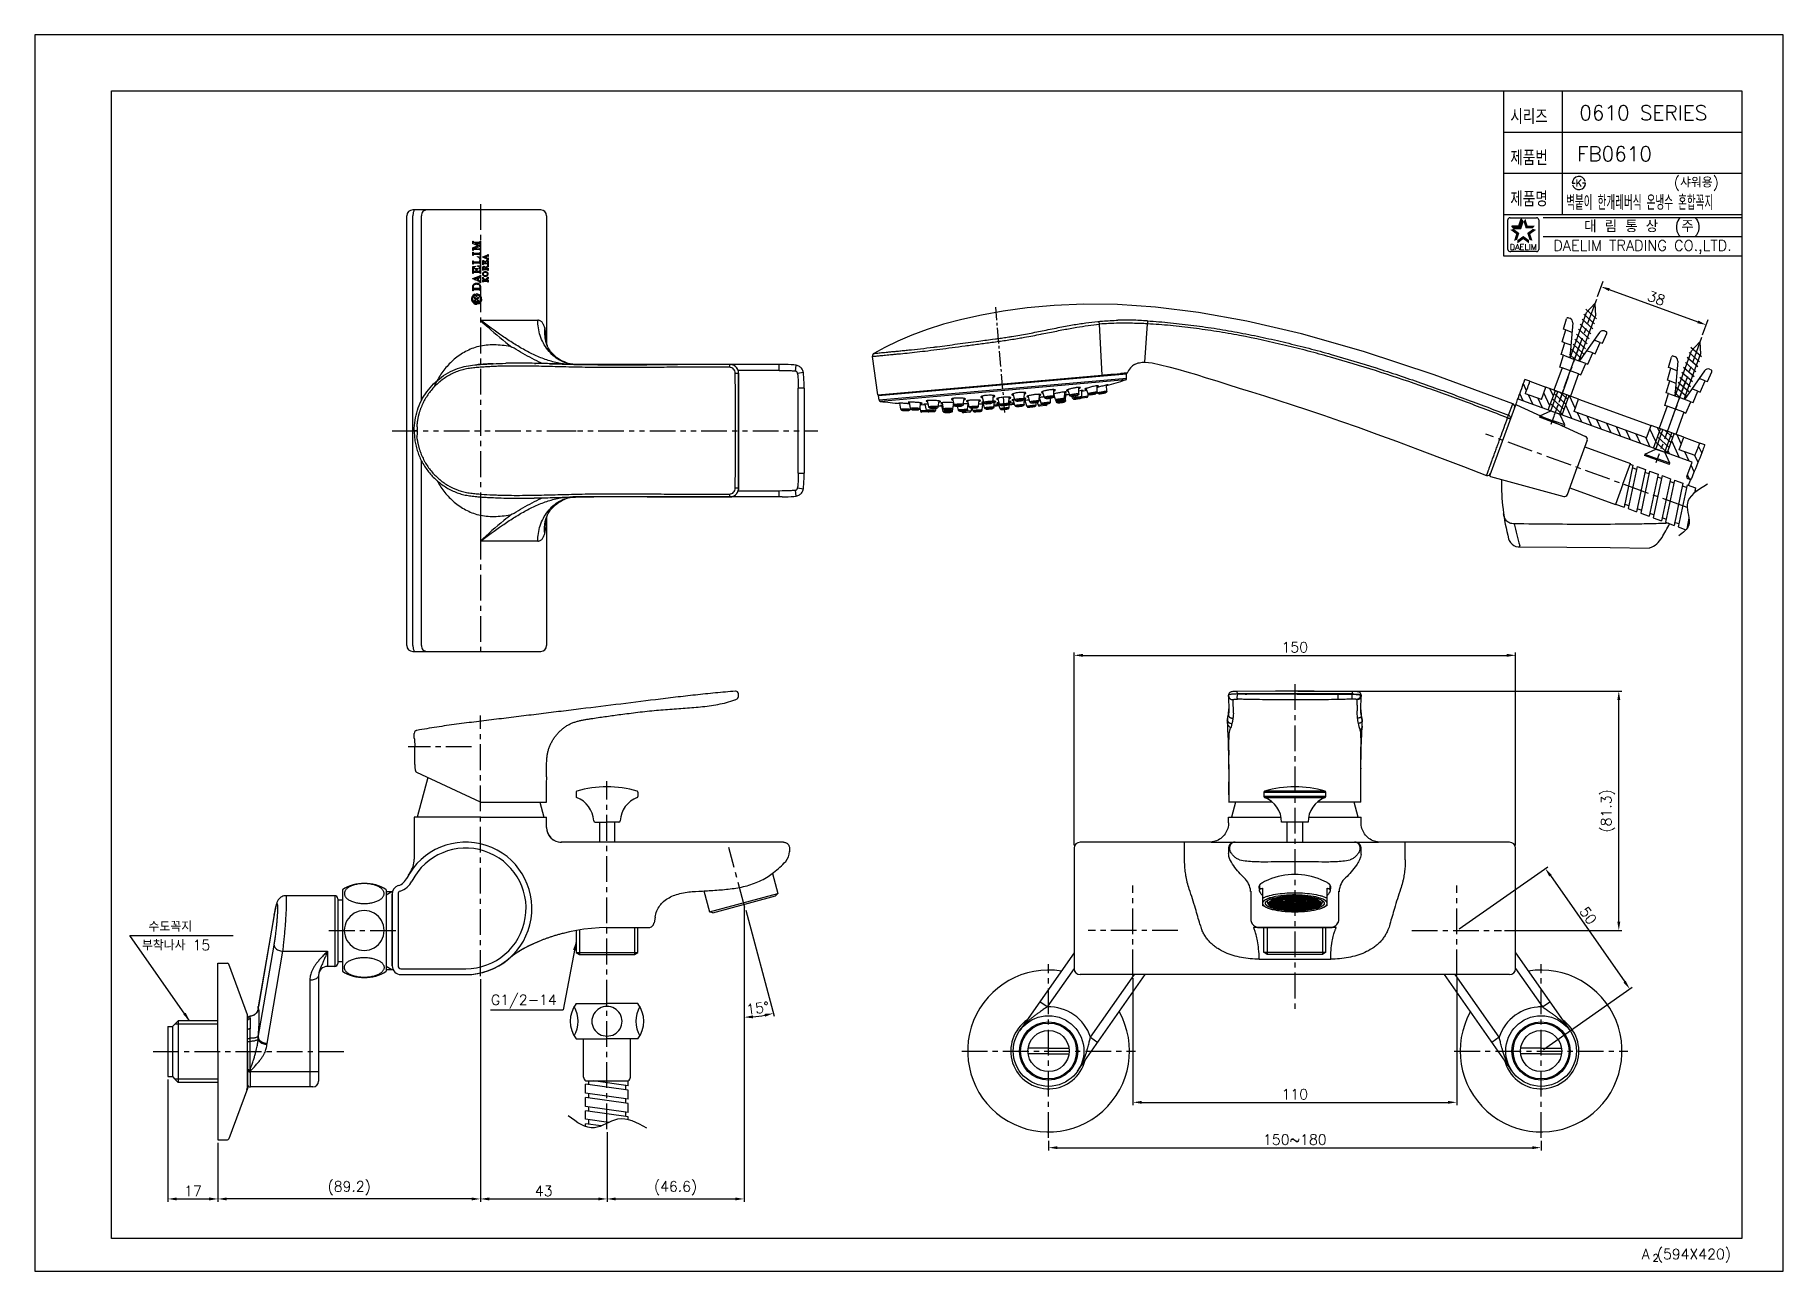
# Model space of a CAD drawing. Extents: x 38931 to 39525, y 15845 to 16265.
import ezdxf
from ezdxf.enums import TextEntityAlignment as Align

# ---------------------------------------------------------------- set-up
doc = ezdxf.new("R2010")
doc.units = 0
doc.header["$LTSCALE"] = 7
doc.header["$MEASUREMENT"] = 0
for name, pattern in [('CENTER', [2, 1.25, -0.25, 0.25, -0.25]), ('CENTER2', [1.125, 0.75, -0.125, 0.125, -0.125]), ('PHANTOM', [2.5, 1.25, -0.25, 0.25, -0.25, 0.25, -0.25])]:
    doc.linetypes.add(name, pattern=pattern)
doc.layers.get('0').update_dxf_attribs({"color": 2, "linetype": 'CONTINUOUS'})
doc.layers.get('Defpoints').update_dxf_attribs({"linetype": 'CONTINUOUS'})
for name, color, linetype in [('08_ALL_FEATURES', 7, 'CONTINUOUS'), ('CENTER', 1, 'CENTER2'), ('CL', 1, 'CENTER'), ('D', 2, 'CONTINUOUS'), ('DIM', 2, 'CONTINUOUS'), ('DWG', 7, 'CONTINUOUS'), ('FB0610_BODY_REV_1SHAPE', 7, 'CONTINUOUS'), ('HATCHING', 3, 'CONTINUOUS'), ('Make2D 표시선', 7, 'CONTINUOUS'), ('PH', 3, 'PHANTOM'), ('PRT0001-SHAPE', 7, 'CONTINUOUS'), ('TXT', 4, 'CONTINUOUS')]:
    doc.layers.add(name, color=color, linetype=linetype)
doc.styles.add('GHS', font='romans', dxfattribs={"bigfont": 'ghs'})
doc.styles.add('ROMANS', font='romans')
doc.dimstyles.new('DIM_WS01', dxfattribs={"dimtxt": 3.5, "dimasz": 3, "dimexe": 1, "dimexo": 1, "dimgap": 1, "dimtad": 1, "dimdec": 4, "dimzin": 9, "dimdsep": 46, "dimtxsty": 'GHS', "dimcen": -2, "dimclrd": 256, "dimclre": 256, "dimclrt": 256, "dimadec": 4, "dimazin": 2, "dimtfac": 1, "dimtdec": 4, "dimtix": 1, "dimtmove": 0, "dimatfit": 1, "dimfxl": 0, "dimtolj": 1, "dimtzin": 0, "dimlwd": -1, "dimlwe": -1, "dimarcsym": 0})
doc.dimstyles.new('STANDARD$7', dxfattribs={"dimtxt": 3.5, "dimasz": 3, "dimexe": 1, "dimexo": 1, "dimgap": 1, "dimtad": 1, "dimdec": 4, "dimzin": 0, "dimdsep": 46, "dimtxsty": 'GHS', "dimcen": 1, "dimclrd": 256, "dimclre": 256, "dimclrt": 2, "dimadec": 4, "dimazin": 0, "dimtfac": 1, "dimtdec": 4, "dimtmove": 2, "dimatfit": 2, "dimfxl": 0, "dimtolj": 1, "dimtzin": 0, "dimlwd": -1, "dimlwe": -1, "dimarcsym": 0})

msp = doc.modelspace()

# ---------------------------------------------------------------- texts
at = {"color": 7, "style": 'GHS'}
for s, p in [('0610 SERIES', (39477.15621, 16238.59335)), ('FB0610', (39467.39013, 16224.59335))]:
    msp.add_text(s, height=5, dxfattribs=at).set_placement(p, align=Align.MIDDLE)
at = {"style": 'GHS'}
msp.add_text('(샤워용)', height=3.5, dxfattribs=at).set_placement((39487.53218, 16213.19579))
at = {"style": 'GHS', "width": 0.5}
msp.add_text('벽붙이 한개레버식 온냉수 혼합꼭지', height=5, dxfattribs=at).set_placement((39450.94356, 16205.57582))
at = {"color": 7, "linetype": 'Continuous'}
for s, height, style, p in [('대 림 통 상  (주)', 4, 'GHS', (39476.90963, 16199.70971)), ('DAELIM TRADING CO.,LTD.', 3.6, 'ROMANS', (39476.90963, 16192.94236))]:
    msp.add_text(s, height=height, dxfattribs=dict(at, style=style)).set_placement(p, align=Align.MIDDLE)
at = {"color": 2, "linetype": 'Continuous', "style": 'ROMANS'}
msp.add_text('DAELIM', height=2, dxfattribs=at).set_placement((39436.37677, 16191.94914), align=Align.CENTER)
at = {"color": 7, "style": 'GHS'}
for s, height, p in [('A (594X420)', 3.5, (39476.66313, 15849.04152)), ('2', 2.5, (39480.31681, 15848.20954))]:
    msp.add_text(s, height=height, dxfattribs=at).set_placement(p)
at = {"layer": 'D', "style": 'GHS', "width": 0.8}
for s, p in [('시리즈', (39431.98964, 16234.744)), ('제품번', (39431.98964, 16220.744)), ('제품명', (39431.98964, 16206.744))]:
    msp.add_text(s, height=5, dxfattribs=at).set_placement(p)
at = {"layer": 'D', "style": 'GHS'}
msp.add_text('K', height=2.394, dxfattribs=at).set_placement((39455.28197, 16214.69649), align=Align.MIDDLE)
for s, p in [('수도꼭지', (38969.22976, 15960.31344)), ('부착나사 15', (38967.00881, 15954.00191)), ('G1/2-14', (39085.6076, 15935.41215))]:
    msp.add_text(s, height=3.5, dxfattribs=at).set_placement(p)
at = {"layer": 'D', "insert": (39481.59848, 16175.58655), "char_height": 3.5, "attachment_point": 5, "rotation": 340, "style": 'GHS'}
msp.add_mtext('\\A1;38', dxfattribs=at)
at = {"layer": 'DIM', "insert": (39458.45489, 15965.79012), "char_height": 3.5, "attachment_point": 5, "rotation": 304.99984173, "style": 'GHS'}
msp.add_mtext('\\A1;50', dxfattribs=at)
at = {"layer": 'DIM', "char_height": 3.5, "attachment_point": 5, "style": 'GHS'}
for s, insert in [('\\A1;110', (39358.75612, 15905.07978)), ('\\A1;150~180', (39358.75601, 15889.68021))]:
    msp.add_mtext(s, dxfattribs=dict(at, insert=insert))

# ---------------------------------------------------------------- blocks, each defined once
blk = doc.blocks.new('a')
at = {"layer": 'HATCHING', "linetype": 'Continuous'}
h = blk.add_hatch(color=256, dxfattribs=at)
h.paths.add_polyline_path([(6607.74, 905.11), (6607.61, 905.11), (6607.61, 904.98), (6607.59, 904.86), (6607.5, 904.78), (6607.38, 904.75), (6605.5, 904.75), (6605.39, 904.78), (6605.31, 904.86), (6605.28, 904.97), (6605.27, 905.11), (6605.14, 905.11), (6605.14, 904.4), (6605.17, 904.33), (6605.21, 904.27), (6605.28, 904.24), (6605.83, 904.05), (6606.38, 903.84), (6606.92, 903.63), (6606.92, 903.56), (6605.27, 902.98), (6605.21, 902.93), (6605.16, 902.87), (6605.14, 902.79), (6605.14, 902), (6605.27, 902), (6605.27, 902.1), (6605.29, 902.22), (6605.36, 902.31), (6605.51, 902.35), (6607.28, 902.35), (6607.45, 902.3), (6607.56, 902.18), (6607.61, 901.99), (6607.74, 901.99), (6607.74, 902.84), (6607.61, 902.84), (6607.57, 902.69), (6607.46, 902.58), (6607.3, 902.54), (6606.99, 902.54), (6605.41, 902.54), (6607.7, 903.36), (6607.7, 903.56), (6605.82, 904.28), (6607.38, 904.28), (6607.52, 904.24), (6607.59, 904.14), (6607.62, 904), (6607.61, 903.84), (6607.74, 903.84)])
h.paths.add_polyline_path([(6607.74, 901.37), (6607.61, 901.37), (6607.61, 901.24), (6607.59, 901.16), (6607.53, 901.12), (6607.44, 901.1), (6605.41, 901.1), (6605.35, 901.12), (6605.3, 901.17), (6605.28, 901.24), (6605.27, 901.37), (6605.14, 901.37), (6605.14, 900.33), (6605.27, 900.33), (6605.28, 900.47), (6605.3, 900.56), (6605.36, 900.61), (6605.43, 900.62), (6607.4, 900.62), (6607.48, 900.62), (6607.57, 900.58), (6607.61, 900.48), (6607.61, 900.33), (6607.74, 900.33)])
h.paths.add_polyline_path([(6607.74, 899.76), (6607.73, 899.82), (6607.71, 899.85), (6607.65, 899.87), (6606.71, 899.91), (6606.71, 899.8), (6607.12, 899.66), (6607.45, 899.32), (6607.6, 898.92), (6607.59, 898.32), (6607.55, 898.19), (6607.47, 898.14), (6607.36, 898.13), (6605.48, 898.14), (6605.39, 898.15), (6605.31, 898.21), (6605.28, 898.32), (6605.27, 898.45), (6605.14, 898.45), (6605.14, 897.35), (6605.27, 897.35), (6605.28, 897.48), (6605.3, 897.57), (6605.38, 897.64), (6605.5, 897.67), (6607.41, 897.67), (6607.5, 897.65), (6607.58, 897.59), (6607.61, 897.5), (6607.61, 897.35), (6607.74, 897.35)])
h.paths.add_polyline_path([(6609.7, 899.96), (6610.11, 900.11), (6610.14, 900.12), (6610.17, 900.12), (6610.19, 900.09), (6610.2, 900.05), (6610.21, 900.01), (6610.22, 899.95), (6610.23, 899.89), (6610.32, 899.89), (6610.32, 900.63), (6610.23, 900.63), (6610.22, 900.6), (6610.21, 900.55), (6610.2, 900.51), (6610.19, 900.48), (6610.17, 900.45), (6610.15, 900.43), (6610.13, 900.41), (6610.1, 900.4), (6610.08, 900.38), (6610.05, 900.37), (6608.52, 899.78), (6608.52, 899.68), (6608.74, 899.59), (6608.99, 899.49), (6609.26, 899.39), (6609.53, 899.28), (6609.78, 899.19), (6610.01, 899.09), (6610.05, 899.08), (6610.08, 899.06), (6610.11, 899.04), (6610.14, 899.02), (6610.16, 898.99), (6610.19, 898.95), (6610.2, 898.91), (6610.21, 898.88), (6610.22, 898.84), (6610.23, 898.8), (6610.32, 898.8), (6610.32, 899.47), (6610.23, 899.47), (6610.22, 899.4), (6610.21, 899.35), (6610.2, 899.29), (6610.17, 899.25), (6610.15, 899.22), (6610.12, 899.21), (6610.07, 899.22), (6610.04, 899.22), (6610.01, 899.23), (6609.98, 899.24), (6609.94, 899.25), (6609.9, 899.27), (6609.86, 899.28), (6609.81, 899.3), (6609.76, 899.32), (6609.7, 899.34)])
h.paths.add_polyline_path([(6609.59, 899.91), (6609.59, 899.38), (6608.9, 899.64)], flags=16)
h.paths.add_polyline_path([(6610.32, 898.63), (6609.79, 898.66), (6609.79, 898.57), (6609.83, 898.55), (6609.89, 898.53), (6609.97, 898.49), (6610.04, 898.45), (6610.11, 898.41), (6610.16, 898.36), (6610.18, 898.33), (6610.19, 898.29), (6610.2, 898.26), (6610.2, 898.23), (6610.21, 898.19), (6610.21, 898.16), (6610.21, 898.12), (6610.21, 898.08), (6610.21, 898.04), (6610.21, 898), (6610.21, 897.97), (6610.21, 897.9), (6610.21, 897.85), (6610.21, 897.81), (6610.2, 897.77), (6610.19, 897.74), (6610.17, 897.7), (6610.13, 897.68), (6610.1, 897.67), (6610.07, 897.67), (6610.03, 897.66), (6609.98, 897.66), (6609.44, 897.66), (6609.44, 897.86), (6609.44, 897.91), (6609.44, 897.96), (6609.45, 898), (6609.46, 898.03), (6609.49, 898.06), (6609.51, 898.09), (6609.54, 898.1), (6609.57, 898.12), (6609.61, 898.13), (6609.66, 898.14), (6609.7, 898.15), (6609.74, 898.16), (6609.74, 898.25), (6609.04, 898.25), (6609.04, 898.16), (6609.08, 898.15), (6609.11, 898.14), (6609.15, 898.13), (6609.19, 898.12), (6609.23, 898.1), (6609.25, 898.09), (6609.28, 898.06), (6609.3, 898.03), (6609.31, 898.01), (6609.32, 897.97), (6609.33, 897.92), (6609.33, 897.86), (6609.33, 897.66), (6608.62, 897.66), (6608.62, 897.94), (6608.62, 897.99), (6608.62, 898.03), (6608.62, 898.07), (6608.62, 898.1), (6608.62, 898.13), (6608.63, 898.16), (6608.64, 898.21), (6608.68, 898.27), (6608.75, 898.32), (6608.82, 898.37), (6608.88, 898.41), (6608.95, 898.43), (6608.95, 898.53), (6608.52, 898.53), (6608.52, 897.13), (6608.61, 897.13), (6608.61, 897.16), (6608.61, 897.19), (6608.62, 897.23), (6608.63, 897.26), (6608.64, 897.29), (6608.65, 897.32), (6608.67, 897.34), (6608.69, 897.37), (6608.74, 897.39), (6608.78, 897.39), (6610.07, 897.39), (6610.12, 897.39), (6610.16, 897.37), (6610.18, 897.34), (6610.2, 897.31), (6610.21, 897.27), (6610.22, 897.24), (6610.22, 897.2), (6610.22, 897.16), (6610.23, 897.13), (6610.32, 897.13)])
h.paths.add_polyline_path([(6609.81, 896.45), (6609.91, 896.52), (6610.02, 896.6), (6610.07, 896.64), (6610.1, 896.67), (6610.13, 896.7), (6610.15, 896.73), (6610.17, 896.76), (6610.19, 896.79), (6610.2, 896.81), (6610.21, 896.84), (6610.22, 896.87), (6610.22, 896.9), (6610.22, 896.93), (6610.23, 896.95), (6610.32, 896.95), (6610.32, 896.47), (6610.16, 896.37), (6610.01, 896.27), (6609.88, 896.18), (6609.76, 896.09), (6609.63, 896), (6609.5, 895.9), (6609.5, 895.71), (6610.07, 895.71), (6610.1, 895.71), (6610.13, 895.72), (6610.15, 895.73), (6610.17, 895.74), (6610.19, 895.76), (6610.2, 895.79), (6610.21, 895.8), (6610.21, 895.83), (6610.22, 895.87), (6610.22, 895.9), (6610.23, 895.93), (6610.23, 895.96), (6610.32, 895.96), (6610.32, 895.2), (6610.23, 895.2), (6610.22, 895.22), (6610.22, 895.25), (6610.22, 895.29), (6610.21, 895.32), (6610.21, 895.35), (6610.2, 895.37), (6610.19, 895.39), (6610.17, 895.41), (6610.15, 895.42), (6610.13, 895.43), (6610.1, 895.44), (6610.07, 895.44), (6608.77, 895.44), (6608.74, 895.44), (6608.72, 895.44), (6608.69, 895.43), (6608.67, 895.42), (6608.65, 895.4), (6608.64, 895.37), (6608.63, 895.35), (6608.63, 895.32), (6608.62, 895.29), (6608.61, 895.25), (6608.61, 895.23), (6608.61, 895.2), (6608.52, 895.2), (6608.52, 896.03), (6608.52, 896.11), (6608.53, 896.18), (6608.54, 896.25), (6608.56, 896.31), (6608.58, 896.37), (6608.62, 896.43), (6608.65, 896.48), (6608.7, 896.52), (6608.75, 896.55), (6608.81, 896.58), (6608.87, 896.6), (6608.95, 896.6), (6609.01, 896.6), (6609.07, 896.59), (6609.13, 896.57), (6609.18, 896.54), (6609.23, 896.51), (6609.27, 896.47), (6609.3, 896.43), (6609.33, 896.39), (6609.36, 896.34), (6609.39, 896.28), (6609.41, 896.22), (6609.43, 896.16), (6609.54, 896.24), (6609.64, 896.32), (6609.73, 896.38)])
h.paths.add_polyline_path([(6609.38, 895.99), (6609.39, 895.88), (6609.39, 895.71), (6608.62, 895.71), (6608.62, 895.93), (6608.63, 896.03), (6608.66, 896.12), (6608.72, 896.19), (6608.79, 896.25), (6608.87, 896.28), (6608.97, 896.29), (6609.09, 896.27), (6609.2, 896.23), (6609.28, 896.17), (6609.34, 896.09)], flags=16)
h.paths.add_polyline_path([(6609.9, 894.7), (6609.79, 894.74), (6609.67, 894.78), (6609.55, 894.8), (6609.42, 894.81), (6609.29, 894.8), (6609.16, 894.78), (6609.05, 894.75), (6608.94, 894.7), (6608.85, 894.64), (6608.76, 894.57), (6608.69, 894.49), (6608.63, 894.4), (6608.58, 894.31), (6608.55, 894.2), (6608.52, 894.1), (6608.52, 893.98), (6608.52, 893.88), (6608.54, 893.77), (6608.58, 893.67), (6608.63, 893.57), (6608.69, 893.48), (6608.76, 893.4), (6608.85, 893.33), (6608.94, 893.27), (6609.05, 893.22), (6609.16, 893.19), (6609.28, 893.17), (6609.42, 893.16), (6609.54, 893.17), (6609.66, 893.19), (6609.78, 893.22), (6609.88, 893.27), (6609.98, 893.32), (6610.06, 893.39), (6610.14, 893.47), (6610.2, 893.56), (6610.25, 893.65), (6610.29, 893.76), (6610.31, 893.87), (6610.32, 893.98), (6610.31, 894.09), (6610.29, 894.2), (6610.25, 894.3), (6610.21, 894.4), (6610.15, 894.48), (6610.07, 894.56), (6609.99, 894.63)])
h.paths.add_polyline_path([(6609.3, 894.51), (6609.42, 894.52), (6609.53, 894.51), (6609.63, 894.5), (6609.73, 894.49), (6609.82, 894.46), (6609.9, 894.43), (6609.98, 894.39), (6610.05, 894.34), (6610.1, 894.28), (6610.15, 894.22), (6610.18, 894.15), (6610.2, 894.07), (6610.21, 893.98), (6610.2, 893.9), (6610.18, 893.82), (6610.15, 893.75), (6610.1, 893.68), (6610.05, 893.63), (6609.98, 893.58), (6609.91, 893.54), (6609.82, 893.51), (6609.73, 893.48), (6609.64, 893.47), (6609.53, 893.45), (6609.42, 893.45), (6609.32, 893.45), (6609.22, 893.46), (6609.12, 893.48), (6609.03, 893.5), (6608.94, 893.53), (6608.87, 893.57), (6608.8, 893.62), (6608.74, 893.67), (6608.69, 893.74), (6608.65, 893.81), (6608.63, 893.89), (6608.62, 893.98), (6608.63, 894.07), (6608.65, 894.14), (6608.68, 894.21), (6608.73, 894.28), (6608.78, 894.33), (6608.84, 894.38), (6608.92, 894.42), (6609, 894.46), (6609.09, 894.48), (6609.2, 894.5)], flags=16)
h.paths.add_polyline_path([(6607.74, 896.62), (6607.73, 896.66), (6607.69, 896.69), (6607.64, 896.71), (6606.76, 896.75), (6606.76, 896.62), (6607.2, 896.44), (6607.49, 896.08), (6607.59, 895.75), (6607.6, 895.57), (6607.6, 895.32), (6607.74, 895.32), (6607.74, 895.8)])
h.paths.add_polyline_path([(6607.74, 894.97), (6607.74, 895.32), (6607.6, 895.32), (6607.59, 895.18), (6607.57, 895.08), (6607.52, 895.02), (6607.44, 894.98), (6607.39, 894.97), (6607.32, 894.96), (6607.25, 894.96), (6606.56, 894.96), (6606.52, 894.98), (6606.49, 895.02), (6606.47, 895.07), (6606.47, 895.2), (6606.5, 895.32), (6606.3, 895.32), (6606.32, 895.2), (6606.32, 895.07), (6606.31, 895.02), (6606.27, 894.98), (6606.22, 894.96), (6605.43, 894.96), (6605.36, 894.98), (6605.31, 895.04), (6605.29, 895.13), (6605.29, 895.32), (6605.14, 895.32), (6605.14, 894.15), (6605.27, 894.15), (6605.28, 894.34), (6605.3, 894.42), (6605.36, 894.47), (6605.44, 894.49), (6607.39, 894.5), (6607.54, 894.45), (6607.6, 894.32), (6607.61, 894.15), (6607.74, 894.15)])
h.paths.add_polyline_path([(6606.73, 895.67), (6607, 895.75), (6607, 895.87), (6605.84, 895.87), (6605.84, 895.76), (6606.11, 895.66), (6606.27, 895.45), (6606.3, 895.32), (6606.5, 895.32), (6606.54, 895.48)])
h.paths.add_polyline_path([(6606.07, 896.53), (6606.07, 896.63), (6605.21, 896.59), (6605.18, 896.58), (6605.15, 896.55), (6605.14, 896.5), (6605.14, 895.32), (6605.29, 895.32), (6605.29, 895.55), (6605.38, 895.99), (6605.65, 896.33)])
h.paths.add_polyline_path([(6607.74, 893.58), (6607.62, 893.58), (6607.59, 893.41), (6607.5, 893.33), (6607.36, 893.27), (6605.14, 892.41), (6605.14, 892.31), (6605.47, 892.18), (6605.83, 892.05), (6606.22, 891.9), (6606.6, 891.74), (6606.97, 891.6), (6607.3, 891.47), (6607.41, 891.41), (6607.48, 891.34), (6607.55, 891.24), (6607.58, 891.17), (6607.61, 891.09), (6607.62, 891.01), (6607.74, 891.01), (6607.74, 891.94), (6607.62, 891.94), (6607.58, 891.76), (6607.49, 891.64), (6607.34, 891.63), (6606.95, 891.77), (6606.95, 892.62), (6607.43, 892.8), (6607.52, 892.8), (6607.59, 892.76), (6607.62, 892.69), (6607.62, 892.46), (6607.74, 892.46)])
h.paths.add_polyline_path([(6606.82, 892.58), (6606.82, 891.81), (6605.82, 892.2)], flags=16)
h.paths.add_polyline_path([(6609.9, 892.5), (6610.02, 892.59), (6610.06, 892.63), (6610.1, 892.66), (6610.13, 892.7), (6610.15, 892.74), (6610.18, 892.77), (6610.19, 892.79), (6610.2, 892.82), (6610.21, 892.85), (6610.22, 892.88), (6610.22, 892.91), (6610.22, 892.94), (6610.23, 892.96), (6610.32, 892.96), (6610.32, 892.45), (6610.17, 892.35), (6610.02, 892.25), (6609.87, 892.13), (6609.72, 892.01), (6609.58, 891.88), (6609.44, 891.76), (6609.44, 891.72), (6610.06, 891.72), (6610.09, 891.73), (6610.11, 891.73), (6610.14, 891.74), (6610.16, 891.75), (6610.18, 891.77), (6610.19, 891.8), (6610.2, 891.81), (6610.2, 891.84), (6610.21, 891.87), (6610.22, 891.91), (6610.22, 891.94), (6610.23, 891.96), (6610.32, 891.96), (6610.32, 891.22), (6610.23, 891.22), (6610.22, 891.24), (6610.22, 891.27), (6610.22, 891.3), (6610.22, 891.34), (6610.21, 891.36), (6610.2, 891.38), (6610.19, 891.4), (6610.17, 891.42), (6610.15, 891.44), (6610.13, 891.45), (6610.11, 891.45), (6610.08, 891.45), (6608.78, 891.45), (6608.75, 891.45), (6608.73, 891.45), (6608.7, 891.44), (6608.68, 891.43), (6608.67, 891.41), (6608.65, 891.38), (6608.64, 891.36), (6608.63, 891.33), (6608.62, 891.3), (6608.61, 891.27), (6608.61, 891.24), (6608.61, 891.22), (6608.52, 891.22), (6608.52, 891.96), (6608.61, 891.96), (6608.61, 891.94), (6608.61, 891.91), (6608.62, 891.88), (6608.62, 891.84), (6608.63, 891.82), (6608.64, 891.8), (6608.65, 891.77), (6608.67, 891.75), (6608.69, 891.74), (6608.71, 891.73), (6608.74, 891.73), (6608.77, 891.72), (6609.39, 891.72), (6609.39, 891.75), (6609.32, 891.82), (6609.25, 891.9), (6609.19, 891.97), (6609.12, 892.04), (6609.05, 892.11), (6608.98, 892.17), (6608.91, 892.23), (6608.84, 892.28), (6608.79, 892.32), (6608.75, 892.35), (6608.71, 892.36), (6608.67, 892.37), (6608.66, 892.36), (6608.65, 892.36), (6608.64, 892.34), (6608.63, 892.33), (6608.62, 892.31), (6608.62, 892.29), (6608.61, 892.27), (6608.61, 892.25), (6608.61, 892.23), (6608.61, 892.2), (6608.61, 892.18), (6608.52, 892.18), (6608.52, 892.86), (6608.61, 892.86), (6608.61, 892.85), (6608.61, 892.85), (6608.61, 892.84), (6608.61, 892.83), (6608.61, 892.81), (6608.61, 892.8), (6608.61, 892.79), (6608.62, 892.77), (6608.62, 892.75), (6608.62, 892.73), (6608.63, 892.7), (6608.64, 892.67), (6608.66, 892.64), (6608.67, 892.61), (6608.69, 892.58), (6608.71, 892.56), (6608.81, 892.47), (6608.91, 892.38), (6609.02, 892.29), (6609.12, 892.19), (6609.22, 892.1), (6609.31, 892), (6609.45, 892.13), (6609.57, 892.23), (6609.68, 892.32), (6609.79, 892.41)])
h.paths.add_polyline_path([(6607.05, 890.82), (6606.87, 890.88), (6606.68, 890.91), (6606.46, 890.92), (6606.23, 890.91), (6606.02, 890.86), (6605.84, 890.79), (6605.67, 890.69), (6605.53, 890.57), (6605.41, 890.43), (6605.34, 890.31), (6605.27, 890.18), (6605.22, 890.03), (6605.18, 889.88), (6605.15, 889.72), (6605.14, 889.57), (6605.14, 888.31), (6605.27, 888.31), (6605.27, 888.49), (6605.3, 888.59), (6605.37, 888.65), (6605.47, 888.66), (6607.43, 888.66), (6607.52, 888.63), (6607.59, 888.56), (6607.61, 888.47), (6607.61, 888.31), (6607.74, 888.31), (6607.74, 889.5), (6607.74, 889.69), (6607.73, 889.88), (6607.69, 890.07), (6607.64, 890.22), (6607.57, 890.35), (6607.48, 890.49), (6607.36, 890.61), (6607.21, 890.72)])
h.paths.add_polyline_path([(6606.46, 890.48), (6606.73, 890.47), (6607.04, 890.43), (6607.29, 890.33), (6607.39, 890.26), (6607.47, 890.16), (6607.54, 890.05), (6607.58, 889.91), (6607.61, 889.74), (6607.61, 889.57), (6607.61, 889.44), (6607.62, 889.32), (6607.61, 889.23), (6607.57, 889.17), (6607.53, 889.14), (6607.45, 889.13), (6605.45, 889.13), (6605.38, 889.15), (6605.32, 889.2), (6605.3, 889.29), (6605.29, 889.35), (6605.29, 889.42), (6605.29, 889.47), (6605.3, 889.65), (6605.31, 889.84), (6605.35, 889.99), (6605.42, 890.11), (6605.49, 890.2), (6605.58, 890.29), (6605.84, 890.41), (6606.17, 890.46)], flags=16)
h.paths.add_polyline_path([(6606.27, 887.22), (6606.27, 886.42), (6606.65, 886.42), (6606.65, 886.84, -0.734082), (6607.08, 884.26), (6607.08, 883.85, 0.878721)])
h.paths.add_polyline_path([(6607.08, 885.73), (6607.08, 886.16), (6606.24, 885.68), (6605.83, 886.26), (6605.83, 885.61), (6606.21, 885.08), (6605.83, 885.08), (6605.83, 884.7), (6607.08, 884.7), (6607.08, 885.08), (6606.67, 885.08), (6606.46, 885.37)])
h.paths.add_polyline_path([(6605.83, 886.71), (6605.83, 887.12, 0.878721), (6606.65, 883.74), (6606.65, 884.54), (6606.27, 884.54), (6606.27, 884.12, -0.734082)])
for p, q in [((6605.83, 886.71), (6605.83, 887.12)), ((6606.24, 885.68), (6605.83, 886.26)), ((6605.83, 885.61), (6605.83, 886.26)), ((6606.21, 885.08), (6605.83, 885.61)), ((6605.83, 884.7), (6605.83, 885.08)), ((6605.83, 885.08), (6606.21, 885.08)), ((6606.24, 885.68), (6607.08, 886.16)), ((6606.27, 886.42), (6606.27, 887.22)), ((6606.27, 886.42), (6606.65, 886.42)), ((6606.46, 885.37), (6607.08, 885.73)), ((6606.67, 885.08), (6606.46, 885.37)), ((6606.65, 886.42), (6606.65, 886.84)), ((6606.67, 885.08), (6607.08, 885.08)), ((6607.08, 885.73), (6607.08, 886.16)), ((6607.08, 884.7), (6607.08, 885.08)), ((6605.83, 884.7), (6607.08, 884.7)), ((6606.27, 884.12), (6606.27, 884.54)), ((6606.27, 884.54), (6606.65, 884.54)), ((6606.65, 883.74), (6606.65, 884.54)), ((6607.08, 883.85), (6607.08, 884.26))]:
    blk.add_line(p, q)
for radius, start, end in [(1.75, 110.92483, 276.15064), (1.38, 117.03569, 262.16252), (1.75, 290.92483, 96.15064), (1.38, 297.03569, 82.16252)]:
    blk.add_arc((6606.46, 885.48), radius, start, end)
at = {"layer": 'D', "color": 2}
for p, q in [((6605.14, 904.4), (6605.14, 905.11)), ((6605.14, 905.11), (6605.27, 905.11)), ((6605.17, 904.33), (6605.14, 904.4)), ((6605.16, 902.87), (6605.21, 902.93)), ((6605.21, 904.27), (6605.17, 904.33)), ((6605.28, 904.24), (6605.21, 904.27)), ((6605.21, 902.93), (6605.27, 902.98)), ((6605.27, 905.11), (6605.28, 904.97)), ((6605.27, 902.98), (6606.92, 903.56)), ((6605.28, 904.97), (6605.31, 904.86)), ((6605.83, 904.05), (6605.28, 904.24)), ((6605.31, 904.86), (6605.39, 904.78)), ((6605.39, 904.78), (6605.5, 904.75)), ((6607.7, 903.36), (6605.41, 902.54)), ((6605.5, 904.75), (6607.38, 904.75)), ((6607.38, 904.28), (6605.82, 904.28)), ((6605.82, 904.28), (6607.7, 903.56)), ((6606.38, 903.84), (6605.83, 904.05)), ((6606.92, 903.63), (6606.38, 903.84)), ((6606.92, 903.56), (6606.92, 903.63)), ((6607.38, 904.75), (6607.5, 904.78)), ((6607.52, 904.24), (6607.38, 904.28)), ((6607.5, 904.78), (6607.59, 904.86)), ((6607.59, 904.14), (6607.52, 904.24)), ((6607.59, 904.86), (6607.61, 904.98)), ((6607.62, 904), (6607.59, 904.14)), ((6607.61, 904.98), (6607.61, 905.11)), ((6607.61, 905.11), (6607.74, 905.11)), ((6607.61, 903.84), (6607.62, 904)), ((6607.74, 903.84), (6607.61, 903.84)), ((6607.7, 903.56), (6607.7, 903.36)), ((6607.74, 905.11), (6607.74, 903.84)), ((6605.14, 902.79), (6605.16, 902.87)), ((6605.14, 902), (6605.14, 902.79)), ((6605.27, 902), (6605.14, 902)), ((6605.14, 900.33), (6605.14, 901.37)), ((6605.14, 901.37), (6605.27, 901.37)), ((6605.27, 900.33), (6605.14, 900.33)), ((6605.14, 897.35), (6605.14, 898.45)), ((6605.14, 898.45), (6605.27, 898.45)), ((6605.27, 897.35), (6605.14, 897.35)), ((6605.29, 902.22), (6605.27, 902.1)), ((6605.27, 902.1), (6605.27, 902)), ((6605.27, 901.37), (6605.28, 901.24)), ((6605.28, 900.47), (6605.27, 900.33)), ((6605.27, 898.45), (6605.28, 898.32)), ((6605.28, 897.48), (6605.27, 897.35)), ((6605.28, 901.24), (6605.3, 901.17)), ((6605.3, 900.56), (6605.28, 900.47)), ((6605.28, 898.32), (6605.31, 898.21)), ((6605.3, 897.57), (6605.28, 897.48)), ((6605.36, 902.31), (6605.29, 902.22)), ((6605.3, 901.17), (6605.35, 901.12)), ((6605.36, 900.61), (6605.3, 900.56)), ((6605.38, 897.64), (6605.3, 897.57)), ((6605.31, 898.21), (6605.39, 898.15)), ((6605.35, 901.12), (6605.41, 901.1)), ((6605.51, 902.35), (6605.36, 902.31)), ((6605.43, 900.62), (6605.36, 900.61)), ((6605.5, 897.67), (6605.38, 897.64)), ((6605.39, 898.15), (6605.48, 898.14)), ((6605.41, 902.54), (6606.99, 902.54)), ((6605.41, 901.1), (6607.44, 901.1)), ((6607.4, 900.62), (6605.43, 900.62)), ((6605.48, 898.14), (6607.36, 898.13)), ((6607.41, 897.67), (6605.5, 897.67)), ((6607.28, 902.35), (6605.51, 902.35)), ((6606.71, 899.8), (6606.71, 899.91)), ((6606.71, 899.91), (6607.65, 899.87)), ((6607.12, 899.66), (6606.71, 899.8)), ((6606.99, 902.54), (6607.3, 902.54)), ((6607.45, 899.32), (6607.12, 899.66)), ((6607.45, 902.3), (6607.28, 902.35)), ((6607.3, 902.54), (6607.46, 902.58)), ((6607.36, 898.13), (6607.47, 898.14)), ((6607.48, 900.62), (6607.4, 900.62)), ((6607.5, 897.65), (6607.41, 897.67)), ((6607.44, 901.1), (6607.53, 901.12)), ((6607.56, 902.18), (6607.45, 902.3)), ((6607.6, 898.92), (6607.45, 899.32)), ((6607.46, 902.58), (6607.57, 902.69)), ((6607.47, 898.14), (6607.55, 898.19)), ((6607.57, 900.58), (6607.48, 900.62)), ((6607.58, 897.59), (6607.5, 897.65)), ((6607.53, 901.12), (6607.59, 901.16)), ((6607.55, 898.19), (6607.59, 898.32)), ((6607.61, 901.99), (6607.56, 902.18)), ((6607.57, 902.69), (6607.61, 902.84)), ((6607.61, 900.48), (6607.57, 900.58)), ((6607.61, 897.5), (6607.58, 897.59)), ((6607.59, 901.16), (6607.61, 901.24)), ((6607.59, 898.32), (6607.6, 898.92)), ((6607.61, 902.84), (6607.74, 902.84)), ((6607.74, 901.99), (6607.61, 901.99)), ((6607.61, 901.24), (6607.61, 901.37)), ((6607.61, 901.37), (6607.74, 901.37)), ((6607.61, 900.33), (6607.61, 900.48)), ((6607.74, 900.33), (6607.61, 900.33)), ((6607.61, 897.35), (6607.61, 897.5)), ((6607.74, 897.35), (6607.61, 897.35)), ((6607.65, 899.87), (6607.71, 899.85)), ((6607.71, 899.85), (6607.73, 899.82)), ((6607.73, 899.82), (6607.74, 899.76)), ((6607.74, 902.84), (6607.74, 901.99)), ((6607.74, 901.37), (6607.74, 900.33)), ((6607.74, 899.76), (6607.74, 897.35)), ((6608.52, 899.78), (6610.05, 900.37)), ((6608.52, 899.68), (6608.52, 899.78)), ((6608.74, 899.59), (6608.52, 899.68)), ((6608.52, 897.13), (6608.52, 898.53)), ((6608.52, 898.53), (6608.95, 898.53)), ((6608.61, 897.13), (6608.52, 897.13)), ((6608.62, 897.23), (6608.61, 897.19)), ((6608.61, 897.19), (6608.61, 897.16)), ((6608.61, 897.16), (6608.61, 897.13)), ((6608.63, 898.16), (6608.62, 898.13)), ((6608.62, 898.13), (6608.62, 898.1)), ((6608.62, 898.1), (6608.62, 898.07)), ((6608.62, 898.07), (6608.62, 898.03)), ((6608.62, 898.03), (6608.62, 897.99)), ((6608.62, 897.99), (6608.62, 897.94)), ((6608.62, 897.94), (6608.62, 897.66)), ((6608.62, 897.66), (6609.33, 897.66)), ((6608.63, 897.26), (6608.62, 897.23)), ((6608.64, 898.21), (6608.63, 898.16)), ((6608.64, 897.29), (6608.63, 897.26)), ((6608.68, 898.27), (6608.64, 898.21)), ((6608.65, 897.32), (6608.64, 897.29)), ((6608.67, 897.34), (6608.65, 897.32)), ((6608.68, 897.36), (6608.67, 897.34)), ((6608.75, 898.32), (6608.68, 898.27)), ((6608.7, 897.38), (6608.68, 897.36)), ((6608.73, 897.38), (6608.7, 897.38)), ((6608.75, 897.39), (6608.73, 897.38)), ((6608.99, 899.49), (6608.74, 899.59)), ((6608.82, 898.37), (6608.75, 898.32)), ((6608.78, 897.39), (6608.75, 897.39)), ((6610.07, 897.39), (6608.78, 897.39)), ((6608.88, 898.41), (6608.82, 898.37)), ((6608.95, 898.43), (6608.88, 898.41)), ((6609.59, 899.91), (6608.9, 899.64)), ((6608.9, 899.64), (6609.59, 899.38)), ((6608.95, 898.53), (6608.95, 898.43)), ((6609.26, 899.39), (6608.99, 899.49)), ((6609.04, 898.16), (6609.04, 898.25)), ((6609.04, 898.25), (6609.74, 898.25)), ((6609.08, 898.15), (6609.04, 898.16)), ((6609.11, 898.14), (6609.08, 898.15)), ((6609.15, 898.13), (6609.11, 898.14)), ((6609.19, 898.12), (6609.15, 898.13)), ((6609.23, 898.1), (6609.19, 898.12)), ((6609.25, 898.09), (6609.23, 898.1)), ((6609.28, 898.06), (6609.25, 898.09)), ((6609.53, 899.28), (6609.26, 899.39)), ((6609.3, 898.03), (6609.28, 898.06)), ((6609.31, 898.01), (6609.3, 898.03)), ((6609.32, 897.97), (6609.31, 898.01)), ((6609.33, 897.92), (6609.32, 897.97)), ((6609.33, 897.86), (6609.33, 897.92)), ((6609.33, 897.66), (6609.33, 897.86)), ((6609.45, 898), (6609.44, 897.96)), ((6609.44, 897.96), (6609.44, 897.91)), ((6609.44, 897.91), (6609.44, 897.86)), ((6609.44, 897.86), (6609.44, 897.66)), ((6609.44, 897.66), (6609.98, 897.66)), ((6609.46, 898.03), (6609.45, 898)), ((6609.49, 898.06), (6609.46, 898.03)), ((6609.51, 898.09), (6609.49, 898.06)), ((6609.54, 898.1), (6609.51, 898.09)), ((6609.78, 899.19), (6609.53, 899.28)), ((6609.57, 898.12), (6609.54, 898.1)), ((6609.61, 898.13), (6609.57, 898.12)), ((6609.59, 899.38), (6609.59, 899.91)), ((6609.66, 898.14), (6609.61, 898.13)), ((6609.7, 898.15), (6609.66, 898.14)), ((6610.1, 900.11), (6609.7, 899.96)), ((6609.7, 899.96), (6609.7, 899.34)), ((6609.7, 899.34), (6609.76, 899.32)), ((6609.74, 898.16), (6609.7, 898.15)), ((6609.74, 898.25), (6609.74, 898.16)), ((6609.76, 899.32), (6609.81, 899.3)), ((6610.01, 899.09), (6609.78, 899.19)), ((6609.79, 898.57), (6609.79, 898.66)), ((6609.79, 898.66), (6610.32, 898.63)), ((6609.83, 898.55), (6609.79, 898.57)), ((6609.81, 899.3), (6609.86, 899.28)), ((6609.89, 898.53), (6609.83, 898.55)), ((6609.86, 899.28), (6609.9, 899.27)), ((6609.97, 898.49), (6609.89, 898.53)), ((6609.9, 899.27), (6609.94, 899.25)), ((6609.94, 899.25), (6609.98, 899.24)), ((6610.04, 898.45), (6609.97, 898.49)), ((6609.98, 899.24), (6610.01, 899.23)), ((6609.98, 897.66), (6610.03, 897.66)), ((6610.01, 899.23), (6610.04, 899.22)), ((6610.05, 899.08), (6610.01, 899.09)), ((6610.03, 897.66), (6610.07, 897.67)), ((6610.04, 899.22), (6610.06, 899.22)), ((6610.11, 898.41), (6610.04, 898.45)), ((6610.05, 900.37), (6610.08, 900.38)), ((6610.08, 899.06), (6610.05, 899.08)), ((6610.06, 899.22), (6610.08, 899.21)), ((6610.07, 897.67), (6610.1, 897.67)), ((6610.1, 897.39), (6610.07, 897.39)), ((6610.08, 900.38), (6610.1, 900.4)), ((6610.08, 899.21), (6610.1, 899.21)), ((6610.11, 899.04), (6610.08, 899.06)), ((6610.1, 900.4), (6610.13, 900.41)), ((6610.11, 900.11), (6610.1, 900.11)), ((6610.1, 899.21), (6610.12, 899.21)), ((6610.1, 897.67), (6610.13, 897.68)), ((6610.13, 897.38), (6610.1, 897.39)), ((6610.12, 900.11), (6610.11, 900.11)), ((6610.14, 899.02), (6610.11, 899.04)), ((6610.15, 898.37), (6610.11, 898.41)), ((6610.13, 900.11), (6610.12, 900.11)), ((6610.12, 899.21), (6610.15, 899.22)), ((6610.13, 900.41), (6610.15, 900.43)), ((6610.14, 900.12), (6610.13, 900.11)), ((6610.13, 897.68), (6610.16, 897.7)), ((6610.15, 897.37), (6610.13, 897.38)), ((6610.15, 900.12), (6610.14, 900.12)), ((6610.16, 898.99), (6610.14, 899.02)), ((6610.15, 900.43), (6610.17, 900.45)), ((6610.16, 900.12), (6610.15, 900.12)), ((6610.15, 899.22), (6610.17, 899.25)), ((6610.17, 898.35), (6610.15, 898.37)), ((6610.17, 897.36), (6610.15, 897.37)), ((6610.17, 900.11), (6610.16, 900.12)), ((6610.18, 898.96), (6610.16, 898.99)), ((6610.16, 897.7), (6610.17, 897.72)), ((6610.17, 900.45), (6610.19, 900.48)), ((6610.19, 900.09), (6610.17, 900.11)), ((6610.17, 899.25), (6610.2, 899.29)), ((6610.18, 898.33), (6610.17, 898.35)), ((6610.17, 897.72), (6610.19, 897.74)), ((6610.18, 897.34), (6610.17, 897.36)), ((6610.19, 898.94), (6610.18, 898.96)), ((6610.19, 898.29), (6610.18, 898.33)), ((6610.2, 897.32), (6610.18, 897.34)), ((6610.19, 900.48), (6610.2, 900.5)), ((6610.2, 900.05), (6610.19, 900.09)), ((6610.2, 898.91), (6610.19, 898.94)), ((6610.2, 898.26), (6610.19, 898.29)), ((6610.19, 897.74), (6610.2, 897.77)), ((6610.2, 900.5), (6610.21, 900.52)), ((6610.21, 900.01), (6610.2, 900.05)), ((6610.2, 899.29), (6610.21, 899.35)), ((6610.21, 898.88), (6610.2, 898.91)), ((6610.2, 898.23), (6610.2, 898.26)), ((6610.21, 898.19), (6610.2, 898.23)), ((6610.2, 897.77), (6610.21, 897.81)), ((6610.2, 897.3), (6610.2, 897.32)), ((6610.21, 897.27), (6610.2, 897.3)), ((6610.21, 900.55), (6610.22, 900.58)), ((6610.21, 900.52), (6610.21, 900.55)), ((6610.22, 899.95), (6610.21, 900.01)), ((6610.21, 899.35), (6610.22, 899.4)), ((6610.22, 898.85), (6610.21, 898.88)), ((6610.21, 898.16), (6610.21, 898.19)), ((6610.21, 898.12), (6610.21, 898.16)), ((6610.21, 898.08), (6610.21, 898.12)), ((6610.21, 898.04), (6610.21, 898.08)), ((6610.21, 898), (6610.21, 898.04)), ((6610.21, 897.97), (6610.21, 898)), ((6610.21, 897.9), (6610.21, 897.97)), ((6610.21, 897.85), (6610.21, 897.9)), ((6610.21, 897.81), (6610.21, 897.85)), ((6610.22, 897.24), (6610.21, 897.27)), ((6610.22, 900.58), (6610.23, 900.61)), ((6610.23, 899.89), (6610.22, 899.95)), ((6610.22, 899.4), (6610.23, 899.47)), ((6610.23, 898.82), (6610.22, 898.85)), ((6610.22, 897.2), (6610.22, 897.24)), ((6610.22, 897.16), (6610.22, 897.2)), ((6610.23, 897.13), (6610.22, 897.16)), ((6610.22, 896.93), (6610.23, 896.95)), ((6610.23, 900.61), (6610.23, 900.63)), ((6610.23, 900.63), (6610.32, 900.63)), ((6610.32, 899.89), (6610.23, 899.89)), ((6610.23, 899.47), (6610.32, 899.47)), ((6610.23, 898.8), (6610.23, 898.82)), ((6610.32, 898.8), (6610.23, 898.8)), ((6610.32, 897.13), (6610.23, 897.13)), ((6610.23, 896.95), (6610.32, 896.95)), ((6610.32, 900.63), (6610.32, 899.89)), ((6610.32, 899.47), (6610.32, 898.8)), ((6610.32, 898.63), (6610.32, 897.13)), ((6610.32, 896.95), (6610.32, 896.47)), ((6605.14, 896.5), (6605.15, 896.55)), ((6605.14, 894.15), (6605.14, 896.5)), ((6605.27, 894.15), (6605.14, 894.15)), ((6605.14, 892.41), (6607.36, 893.27)), ((6605.14, 892.31), (6605.14, 892.41)), ((6605.47, 892.18), (6605.14, 892.31)), ((6605.15, 896.55), (6605.18, 896.58)), ((6605.18, 896.58), (6605.21, 896.59)), ((6605.21, 896.59), (6606.07, 896.63)), ((6605.28, 894.34), (6605.27, 894.15)), ((6605.3, 894.42), (6605.28, 894.34)), ((6605.38, 895.99), (6605.29, 895.55)), ((6605.29, 895.55), (6605.29, 895.13)), ((6605.29, 895.13), (6605.31, 895.04)), ((6605.36, 894.47), (6605.3, 894.42)), ((6605.31, 895.04), (6605.36, 894.98)), ((6605.36, 894.98), (6605.43, 894.96)), ((6605.44, 894.49), (6605.36, 894.47)), ((6605.65, 896.33), (6605.38, 895.99)), ((6605.43, 894.96), (6606.22, 894.96)), ((6607.39, 894.5), (6605.44, 894.49)), ((6605.83, 892.05), (6605.47, 892.18)), ((6606.07, 896.53), (6605.65, 896.33)), ((6606.82, 892.58), (6605.82, 892.2)), ((6605.82, 892.2), (6606.82, 891.81)), ((6606.22, 891.9), (6605.83, 892.05)), ((6605.84, 895.76), (6605.84, 895.87)), ((6605.84, 895.87), (6607, 895.87)), ((6606.11, 895.66), (6605.84, 895.76)), ((6606.07, 896.63), (6606.07, 896.53)), ((6606.27, 895.45), (6606.11, 895.66)), ((6606.22, 894.96), (6606.27, 894.98)), ((6606.6, 891.74), (6606.22, 891.9)), ((6606.32, 895.2), (6606.27, 895.45)), ((6606.27, 894.98), (6606.31, 895.02)), ((6606.31, 895.02), (6606.32, 895.07)), ((6606.32, 895.07), (6606.32, 895.2)), ((6606.54, 895.48), (6606.47, 895.2)), ((6606.47, 895.2), (6606.47, 895.07)), ((6606.47, 895.07), (6606.49, 895.02)), ((6606.49, 895.02), (6606.52, 894.98)), ((6606.52, 894.98), (6606.56, 894.96)), ((6606.73, 895.67), (6606.54, 895.48)), ((6606.56, 894.96), (6607.25, 894.96)), ((6606.97, 891.6), (6606.6, 891.74)), ((6607, 895.75), (6606.73, 895.67)), ((6606.76, 896.62), (6606.76, 896.75)), ((6606.76, 896.75), (6607.64, 896.71)), ((6607.2, 896.44), (6606.76, 896.62)), ((6606.82, 891.81), (6606.82, 892.58)), ((6607.43, 892.8), (6606.95, 892.62)), ((6606.95, 892.62), (6606.95, 891.77)), ((6606.95, 891.77), (6607.34, 891.63)), ((6607.3, 891.47), (6606.97, 891.6)), ((6607, 895.87), (6607, 895.75)), ((6607.49, 896.08), (6607.2, 896.44)), ((6607.25, 894.96), (6607.32, 894.96)), ((6607.41, 891.41), (6607.3, 891.47)), ((6607.32, 894.96), (6607.39, 894.97)), ((6607.34, 891.63), (6607.49, 891.64)), ((6607.36, 893.27), (6607.5, 893.33)), ((6607.39, 894.97), (6607.44, 894.98)), ((6607.54, 894.45), (6607.39, 894.5)), ((6607.48, 891.34), (6607.41, 891.41)), ((6607.52, 892.8), (6607.43, 892.8)), ((6607.44, 894.98), (6607.52, 895.02)), ((6607.55, 891.24), (6607.48, 891.34)), ((6607.59, 895.75), (6607.49, 896.08)), ((6607.49, 891.64), (6607.58, 891.76)), ((6607.5, 893.33), (6607.59, 893.41)), ((6607.52, 895.02), (6607.57, 895.08)), ((6607.59, 892.76), (6607.52, 892.8)), ((6607.6, 894.32), (6607.54, 894.45)), ((6607.58, 891.17), (6607.55, 891.24)), ((6607.57, 895.08), (6607.59, 895.18)), ((6607.58, 891.76), (6607.62, 891.94)), ((6607.61, 891.09), (6607.58, 891.17)), ((6607.6, 895.57), (6607.59, 895.75)), ((6607.59, 895.18), (6607.6, 895.33)), ((6607.59, 893.41), (6607.62, 893.58)), ((6607.62, 892.69), (6607.59, 892.76)), ((6607.6, 895.33), (6607.6, 895.57)), ((6607.61, 894.15), (6607.6, 894.32)), ((6607.74, 894.15), (6607.61, 894.15)), ((6607.62, 891.01), (6607.61, 891.09)), ((6607.62, 893.58), (6607.74, 893.58)), ((6607.62, 892.46), (6607.62, 892.69)), ((6607.74, 892.46), (6607.62, 892.46)), ((6607.62, 891.94), (6607.74, 891.94)), ((6607.74, 891.01), (6607.62, 891.01)), ((6607.64, 896.71), (6607.69, 896.69)), ((6607.69, 896.69), (6607.73, 896.66)), ((6607.73, 896.66), (6607.74, 896.62)), ((6607.74, 896.62), (6607.74, 895.8)), ((6607.74, 895.8), (6607.74, 894.97)), ((6607.74, 894.97), (6607.74, 894.15)), ((6607.74, 893.58), (6607.74, 892.46)), ((6607.74, 891.94), (6607.74, 891.01)), ((6608.52, 896.11), (6608.53, 896.18)), ((6608.52, 896.03), (6608.52, 896.11)), ((6608.52, 895.2), (6608.52, 896.03)), ((6608.61, 895.2), (6608.52, 895.2)), ((6608.52, 894.1), (6608.55, 894.2)), ((6608.52, 893.98), (6608.52, 894.1)), ((6608.52, 893.88), (6608.52, 893.98)), ((6608.54, 893.77), (6608.52, 893.88)), ((6608.52, 892.18), (6608.52, 892.86)), ((6608.52, 892.86), (6608.61, 892.86)), ((6608.61, 892.18), (6608.52, 892.18)), ((6608.52, 891.96), (6608.61, 891.96)), ((6608.52, 891.22), (6608.52, 891.96)), ((6608.61, 891.22), (6608.52, 891.22)), ((6608.53, 896.18), (6608.54, 896.25)), ((6608.54, 896.25), (6608.56, 896.31)), ((6608.58, 893.67), (6608.54, 893.77)), ((6608.55, 894.2), (6608.58, 894.31)), ((6608.56, 896.31), (6608.58, 896.37)), ((6608.58, 896.37), (6608.62, 896.43)), ((6608.58, 894.31), (6608.63, 894.4)), ((6608.63, 893.57), (6608.58, 893.67)), ((6608.62, 895.29), (6608.61, 895.25)), ((6608.61, 895.25), (6608.61, 895.23)), ((6608.61, 895.23), (6608.61, 895.2)), ((6608.61, 892.86), (6608.61, 892.85)), ((6608.61, 892.85), (6608.61, 892.84)), ((6608.61, 892.85), (6608.61, 892.85)), ((6608.61, 892.84), (6608.61, 892.83)), ((6608.61, 892.83), (6608.61, 892.82)), ((6608.61, 892.82), (6608.61, 892.81)), ((6608.61, 892.81), (6608.61, 892.8)), ((6608.61, 892.8), (6608.61, 892.79)), ((6608.61, 892.79), (6608.62, 892.77)), ((6608.62, 892.29), (6608.61, 892.27)), ((6608.61, 892.27), (6608.61, 892.25)), ((6608.61, 892.25), (6608.61, 892.23)), ((6608.61, 892.23), (6608.61, 892.21)), ((6608.61, 892.21), (6608.61, 892.19)), ((6608.61, 892.19), (6608.61, 892.18)), ((6608.61, 891.96), (6608.61, 891.94)), ((6608.61, 891.94), (6608.61, 891.91)), ((6608.61, 891.91), (6608.62, 891.88)), ((6608.62, 891.3), (6608.61, 891.27)), ((6608.61, 891.27), (6608.61, 891.24)), ((6608.61, 891.24), (6608.61, 891.22)), ((6608.62, 896.43), (6608.65, 896.48)), ((6608.63, 896.03), (6608.62, 895.93)), ((6608.62, 895.93), (6608.62, 895.71)), ((6608.62, 895.71), (6609.39, 895.71)), ((6608.63, 895.32), (6608.62, 895.29)), ((6608.63, 894.07), (6608.62, 893.98)), ((6608.62, 893.98), (6608.63, 893.89)), ((6608.62, 892.77), (6608.62, 892.76)), ((6608.62, 892.76), (6608.62, 892.75)), ((6608.62, 892.75), (6608.62, 892.73)), ((6608.62, 892.73), (6608.63, 892.7)), ((6608.63, 892.33), (6608.62, 892.31)), ((6608.62, 892.31), (6608.62, 892.29)), ((6608.62, 891.88), (6608.62, 891.84)), ((6608.62, 891.84), (6608.63, 891.82)), ((6608.63, 891.33), (6608.62, 891.3)), ((6608.66, 896.12), (6608.63, 896.03)), ((6608.64, 895.37), (6608.63, 895.35)), ((6608.63, 895.35), (6608.63, 895.32)), ((6608.63, 894.4), (6608.69, 894.49)), ((6608.65, 894.14), (6608.63, 894.07)), ((6608.63, 893.89), (6608.65, 893.81)), ((6608.69, 893.48), (6608.63, 893.57)), ((6608.63, 892.7), (6608.64, 892.67)), ((6608.64, 892.34), (6608.63, 892.33)), ((6608.63, 891.82), (6608.64, 891.8)), ((6608.64, 891.36), (6608.63, 891.33)), ((6608.65, 895.4), (6608.64, 895.37)), ((6608.64, 892.67), (6608.66, 892.64)), ((6608.65, 892.36), (6608.64, 892.34)), ((6608.64, 891.8), (6608.65, 891.77)), ((6608.65, 891.38), (6608.64, 891.36)), ((6608.65, 896.48), (6608.7, 896.52)), ((6608.67, 895.42), (6608.65, 895.4)), ((6608.68, 894.21), (6608.65, 894.14)), ((6608.65, 893.81), (6608.69, 893.74)), ((6608.66, 892.36), (6608.65, 892.36)), ((6608.65, 891.77), (6608.67, 891.75)), ((6608.67, 891.41), (6608.65, 891.38)), ((6608.72, 896.19), (6608.66, 896.12)), ((6608.66, 892.64), (6608.67, 892.61)), ((6608.67, 892.37), (6608.66, 892.36)), ((6608.69, 895.43), (6608.67, 895.42)), ((6608.67, 892.61), (6608.69, 892.58)), ((6608.71, 892.36), (6608.67, 892.37)), ((6608.67, 891.75), (6608.69, 891.74)), ((6608.68, 891.43), (6608.67, 891.41)), ((6608.73, 894.28), (6608.68, 894.21)), ((6608.7, 891.44), (6608.68, 891.43)), ((6608.72, 895.44), (6608.69, 895.43)), ((6608.69, 894.49), (6608.76, 894.57)), ((6608.69, 893.74), (6608.74, 893.67)), ((6608.76, 893.4), (6608.69, 893.48)), ((6608.69, 892.58), (6608.71, 892.56)), ((6608.69, 891.74), (6608.71, 891.73)), ((6608.7, 896.52), (6608.75, 896.55)), ((6608.73, 891.45), (6608.7, 891.44)), ((6608.71, 892.56), (6608.81, 892.47)), ((6608.75, 892.35), (6608.71, 892.36)), ((6608.71, 891.73), (6608.74, 891.73)), ((6608.79, 896.25), (6608.72, 896.19)), ((6608.74, 895.44), (6608.72, 895.44)), ((6608.78, 894.33), (6608.73, 894.28)), ((6608.75, 891.45), (6608.73, 891.45)), ((6608.77, 895.44), (6608.74, 895.44)), ((6608.74, 893.67), (6608.8, 893.62)), ((6608.74, 891.73), (6608.77, 891.72)), ((6608.75, 896.55), (6608.81, 896.58)), ((6608.79, 892.32), (6608.75, 892.35)), ((6608.78, 891.45), (6608.75, 891.45)), ((6608.76, 894.57), (6608.85, 894.64)), ((6608.85, 893.33), (6608.76, 893.4)), ((6610.07, 895.44), (6608.77, 895.44)), ((6608.77, 891.72), (6609.39, 891.72)), ((6608.84, 894.38), (6608.78, 894.33)), ((6610.08, 891.45), (6608.78, 891.45)), ((6608.87, 896.28), (6608.79, 896.25)), ((6608.84, 892.28), (6608.79, 892.32)), ((6608.8, 893.62), (6608.87, 893.57)), ((6608.81, 896.58), (6608.87, 896.6)), ((6608.81, 892.47), (6608.91, 892.38)), ((6608.92, 894.42), (6608.84, 894.38)), ((6608.91, 892.23), (6608.84, 892.28)), ((6608.85, 894.64), (6608.94, 894.7)), ((6608.94, 893.27), (6608.85, 893.33)), ((6608.87, 896.6), (6608.95, 896.6)), ((6608.97, 896.29), (6608.87, 896.28)), ((6608.87, 893.57), (6608.94, 893.53)), ((6608.91, 892.38), (6609.02, 892.29)), ((6608.98, 892.17), (6608.91, 892.23)), ((6609, 894.46), (6608.92, 894.42)), ((6608.94, 894.7), (6609.05, 894.75)), ((6608.94, 893.53), (6609.03, 893.5)), ((6609.05, 893.22), (6608.94, 893.27)), ((6608.95, 896.6), (6609.01, 896.6)), ((6609.09, 896.27), (6608.97, 896.29)), ((6609.05, 892.11), (6608.98, 892.17)), ((6609.09, 894.48), (6609, 894.46)), ((6609.01, 896.6), (6609.07, 896.59)), ((6609.02, 892.29), (6609.12, 892.19)), ((6609.03, 893.5), (6609.12, 893.48)), ((6609.05, 894.75), (6609.16, 894.78)), ((6609.16, 893.19), (6609.05, 893.22)), ((6609.12, 892.04), (6609.05, 892.11)), ((6609.07, 896.59), (6609.13, 896.57)), ((6609.2, 896.23), (6609.09, 896.27)), ((6609.2, 894.5), (6609.09, 894.48)), ((6609.12, 893.48), (6609.22, 893.46)), ((6609.12, 892.19), (6609.22, 892.1)), ((6609.19, 891.97), (6609.12, 892.04)), ((6609.13, 896.57), (6609.18, 896.54)), ((6609.16, 894.78), (6609.29, 894.8)), ((6609.28, 893.17), (6609.16, 893.19)), ((6609.18, 896.54), (6609.23, 896.51)), ((6609.25, 891.9), (6609.19, 891.97)), ((6609.28, 896.17), (6609.2, 896.23)), ((6609.3, 894.51), (6609.2, 894.5)), ((6609.22, 893.46), (6609.32, 893.45)), ((6609.22, 892.1), (6609.31, 892)), ((6609.23, 896.51), (6609.27, 896.47)), ((6609.32, 891.82), (6609.25, 891.9)), ((6609.27, 896.47), (6609.3, 896.43)), ((6609.34, 896.09), (6609.28, 896.17)), ((6609.42, 893.16), (6609.28, 893.17)), ((6609.29, 894.8), (6609.42, 894.81)), ((6609.3, 896.43), (6609.33, 896.39)), ((6609.42, 894.52), (6609.3, 894.51)), ((6609.31, 892), (6609.45, 892.13)), ((6609.32, 893.45), (6609.42, 893.45)), ((6609.39, 891.75), (6609.32, 891.82)), ((6609.33, 896.39), (6609.36, 896.34)), ((6609.38, 895.99), (6609.34, 896.09)), ((6609.36, 896.34), (6609.39, 896.28)), ((6609.39, 895.88), (6609.38, 895.99)), ((6609.39, 896.28), (6609.41, 896.22)), ((6609.39, 895.71), (6609.39, 895.88)), ((6609.39, 891.72), (6609.39, 891.75)), ((6609.41, 896.22), (6609.43, 896.16)), ((6609.42, 894.81), (6609.55, 894.8)), ((6609.53, 894.51), (6609.42, 894.52)), ((6609.42, 893.45), (6609.53, 893.45)), ((6609.54, 893.17), (6609.42, 893.16)), ((6609.43, 896.16), (6609.54, 896.24)), ((6609.58, 891.88), (6609.44, 891.76)), ((6609.44, 891.76), (6609.44, 891.72)), ((6609.44, 891.72), (6610.06, 891.72)), ((6609.45, 892.13), (6609.57, 892.23)), ((6609.63, 896), (6609.5, 895.9)), ((6609.5, 895.9), (6609.5, 895.71)), ((6609.5, 895.71), (6610.07, 895.71)), ((6609.63, 894.5), (6609.53, 894.51)), ((6609.53, 893.45), (6609.64, 893.47)), ((6609.54, 896.24), (6609.64, 896.32)), ((6609.66, 893.19), (6609.54, 893.17)), ((6609.55, 894.8), (6609.67, 894.78)), ((6609.57, 892.23), (6609.68, 892.32)), ((6609.72, 892.01), (6609.58, 891.88)), ((6609.76, 896.09), (6609.63, 896)), ((6609.73, 894.49), (6609.63, 894.5)), ((6609.64, 896.32), (6609.73, 896.38)), ((6609.64, 893.47), (6609.73, 893.48)), ((6609.78, 893.22), (6609.66, 893.19)), ((6609.67, 894.78), (6609.79, 894.74)), ((6609.68, 892.32), (6609.79, 892.41)), ((6609.87, 892.13), (6609.72, 892.01)), ((6609.73, 896.38), (6609.81, 896.45)), ((6609.82, 894.46), (6609.73, 894.49)), ((6609.73, 893.48), (6609.82, 893.51)), ((6609.88, 896.18), (6609.76, 896.09)), ((6609.88, 893.27), (6609.78, 893.22)), ((6609.79, 894.74), (6609.9, 894.7)), ((6609.79, 892.41), (6609.9, 892.5)), ((6609.81, 896.45), (6609.91, 896.52)), ((6609.9, 894.43), (6609.82, 894.46)), ((6609.82, 893.51), (6609.91, 893.54)), ((6610.02, 892.25), (6609.87, 892.13)), ((6610.01, 896.27), (6609.88, 896.18)), ((6609.98, 893.32), (6609.88, 893.27)), ((6609.9, 894.7), (6609.99, 894.63)), ((6609.98, 894.39), (6609.9, 894.43)), ((6609.9, 892.5), (6610.02, 892.59)), ((6609.91, 896.52), (6610.02, 896.6)), ((6609.91, 893.54), (6609.98, 893.58)), ((6610.05, 894.34), (6609.98, 894.39)), ((6609.98, 893.58), (6610.05, 893.63)), ((6610.06, 893.39), (6609.98, 893.32)), ((6609.99, 894.63), (6610.07, 894.56)), ((6610.16, 896.37), (6610.01, 896.27)), ((6610.02, 896.6), (6610.07, 896.64)), ((6610.02, 892.59), (6610.06, 892.63)), ((6610.17, 892.35), (6610.02, 892.25)), ((6610.1, 894.28), (6610.05, 894.34)), ((6610.05, 893.63), (6610.1, 893.68)), ((6610.14, 893.47), (6610.06, 893.39)), ((6610.06, 892.63), (6610.1, 892.66)), ((6610.06, 891.72), (6610.09, 891.73)), ((6610.07, 896.64), (6610.1, 896.67)), ((6610.07, 895.71), (6610.1, 895.71)), ((6610.1, 895.44), (6610.07, 895.44)), ((6610.07, 894.56), (6610.15, 894.48)), ((6610.11, 891.45), (6610.08, 891.45)), ((6610.09, 891.73), (6610.11, 891.73)), ((6610.1, 896.67), (6610.13, 896.7)), ((6610.1, 895.71), (6610.13, 895.72)), ((6610.13, 895.43), (6610.1, 895.44)), ((6610.15, 894.22), (6610.1, 894.28)), ((6610.1, 893.68), (6610.15, 893.75)), ((6610.1, 892.66), (6610.13, 892.7)), ((6610.11, 891.73), (6610.14, 891.74)), ((6610.13, 891.45), (6610.11, 891.45)), ((6610.13, 896.7), (6610.15, 896.73)), ((6610.13, 895.72), (6610.15, 895.73)), ((6610.15, 895.42), (6610.13, 895.43)), ((6610.13, 892.7), (6610.15, 892.74)), ((6610.15, 891.44), (6610.13, 891.45)), ((6610.2, 893.56), (6610.14, 893.47)), ((6610.14, 891.74), (6610.16, 891.75)), ((6610.15, 896.73), (6610.17, 896.76)), ((6610.15, 895.73), (6610.17, 895.74)), ((6610.17, 895.41), (6610.15, 895.42)), ((6610.15, 894.48), (6610.21, 894.4)), ((6610.18, 894.15), (6610.15, 894.22)), ((6610.15, 893.75), (6610.18, 893.82)), ((6610.15, 892.74), (6610.18, 892.77)), ((6610.17, 891.42), (6610.15, 891.44)), ((6610.32, 896.47), (6610.16, 896.37)), ((6610.16, 891.75), (6610.18, 891.77)), ((6610.17, 896.76), (6610.19, 896.79)), ((6610.17, 895.74), (6610.19, 895.76)), ((6610.19, 895.39), (6610.17, 895.41)), ((6610.32, 892.45), (6610.17, 892.35)), ((6610.19, 891.4), (6610.17, 891.42)), ((6610.2, 894.07), (6610.18, 894.15)), ((6610.18, 893.82), (6610.2, 893.9)), ((6610.18, 892.77), (6610.19, 892.79)), ((6610.18, 891.77), (6610.19, 891.8)), ((6610.19, 896.79), (6610.2, 896.81)), ((6610.19, 895.76), (6610.2, 895.79)), ((6610.2, 895.37), (6610.19, 895.39)), ((6610.19, 892.79), (6610.2, 892.82)), ((6610.19, 891.8), (6610.2, 891.81)), ((6610.2, 891.38), (6610.19, 891.4)), ((6610.2, 896.81), (6610.21, 896.84)), ((6610.2, 895.79), (6610.21, 895.8)), ((6610.21, 895.35), (6610.2, 895.37)), ((6610.21, 893.98), (6610.2, 894.07)), ((6610.2, 893.9), (6610.21, 893.98)), ((6610.25, 893.65), (6610.2, 893.56)), ((6610.2, 892.82), (6610.21, 892.85)), ((6610.2, 891.84), (6610.21, 891.87)), ((6610.2, 891.81), (6610.2, 891.84)), ((6610.21, 891.36), (6610.2, 891.38)), ((6610.21, 896.84), (6610.22, 896.87)), ((6610.21, 895.83), (6610.22, 895.87)), ((6610.21, 895.8), (6610.21, 895.83)), ((6610.21, 895.32), (6610.21, 895.35)), ((6610.22, 895.29), (6610.21, 895.32)), ((6610.21, 894.4), (6610.25, 894.3)), ((6610.21, 892.85), (6610.22, 892.88)), ((6610.21, 891.87), (6610.22, 891.91)), ((6610.22, 891.34), (6610.21, 891.36)), ((6610.22, 896.9), (6610.22, 896.93)), ((6610.22, 896.87), (6610.22, 896.9)), ((6610.22, 895.9), (6610.23, 895.93)), ((6610.22, 895.87), (6610.22, 895.9)), ((6610.22, 895.25), (6610.22, 895.29)), ((6610.22, 895.22), (6610.22, 895.25)), ((6610.23, 895.2), (6610.22, 895.22)), ((6610.22, 892.94), (6610.23, 892.96)), ((6610.22, 892.91), (6610.22, 892.94)), ((6610.22, 892.88), (6610.22, 892.91)), ((6610.22, 891.94), (6610.23, 891.96)), ((6610.22, 891.91), (6610.22, 891.94)), ((6610.22, 891.3), (6610.22, 891.34)), ((6610.22, 891.27), (6610.22, 891.3)), ((6610.22, 891.24), (6610.22, 891.27)), ((6610.23, 891.22), (6610.22, 891.24)), ((6610.23, 895.96), (6610.32, 895.96)), ((6610.23, 895.93), (6610.23, 895.96)), ((6610.32, 895.2), (6610.23, 895.2)), ((6610.23, 892.96), (6610.32, 892.96)), ((6610.23, 891.96), (6610.32, 891.96)), ((6610.32, 891.22), (6610.23, 891.22)), ((6610.25, 894.3), (6610.29, 894.2)), ((6610.29, 893.76), (6610.25, 893.65)), ((6610.29, 894.2), (6610.31, 894.09)), ((6610.31, 893.87), (6610.29, 893.76)), ((6610.31, 894.09), (6610.32, 893.98)), ((6610.32, 893.98), (6610.31, 893.87)), ((6610.32, 895.96), (6610.32, 895.2)), ((6610.32, 892.96), (6610.32, 892.45)), ((6610.32, 891.96), (6610.32, 891.22)), ((6605.14, 889.57), (6605.15, 889.72)), ((6605.14, 888.31), (6605.14, 889.57)), ((6605.27, 888.31), (6605.14, 888.31)), ((6605.15, 889.72), (6605.18, 889.88)), ((6605.18, 889.88), (6605.22, 890.03)), ((6605.22, 890.03), (6605.27, 890.18)), ((6605.27, 890.18), (6605.34, 890.31)), ((6605.3, 888.59), (6605.27, 888.49)), ((6605.27, 888.49), (6605.27, 888.31)), ((6605.3, 889.65), (6605.29, 889.47)), ((6605.29, 889.47), (6605.29, 889.42)), ((6605.29, 889.42), (6605.29, 889.35)), ((6605.29, 889.35), (6605.3, 889.29)), ((6605.31, 889.84), (6605.3, 889.65)), ((6605.3, 889.29), (6605.32, 889.2)), ((6605.37, 888.65), (6605.3, 888.59)), ((6605.35, 889.99), (6605.31, 889.84)), ((6605.32, 889.2), (6605.38, 889.15)), ((6605.34, 890.31), (6605.41, 890.43)), ((6605.42, 890.11), (6605.35, 889.99)), ((6605.47, 888.66), (6605.37, 888.65)), ((6605.38, 889.15), (6605.45, 889.13)), ((6605.41, 890.43), (6605.53, 890.57)), ((6605.49, 890.2), (6605.42, 890.11)), ((6605.45, 889.13), (6607.45, 889.13)), ((6607.43, 888.66), (6605.47, 888.66)), ((6605.58, 890.29), (6605.49, 890.2)), ((6605.53, 890.57), (6605.67, 890.69)), ((6605.84, 890.41), (6605.58, 890.29)), ((6605.67, 890.69), (6605.84, 890.79)), ((6605.84, 890.79), (6606.02, 890.86)), ((6606.17, 890.46), (6605.84, 890.41)), ((6606.02, 890.86), (6606.23, 890.91)), ((6606.46, 890.48), (6606.17, 890.46)), ((6606.23, 890.91), (6606.46, 890.92)), ((6606.46, 890.92), (6606.68, 890.91)), ((6606.73, 890.47), (6606.46, 890.48)), ((6606.68, 890.91), (6606.87, 890.88)), ((6607.04, 890.43), (6606.73, 890.47)), ((6606.87, 890.88), (6607.05, 890.82)), ((6607.29, 890.33), (6607.04, 890.43)), ((6607.05, 890.82), (6607.21, 890.72)), ((6607.21, 890.72), (6607.36, 890.61)), ((6607.39, 890.26), (6607.29, 890.33)), ((6607.36, 890.61), (6607.48, 890.49)), ((6607.47, 890.16), (6607.39, 890.26)), ((6607.52, 888.63), (6607.43, 888.66)), ((6607.45, 889.13), (6607.53, 889.14)), ((6607.54, 890.05), (6607.47, 890.16)), ((6607.48, 890.49), (6607.57, 890.35)), ((6607.59, 888.56), (6607.52, 888.63)), ((6607.53, 889.14), (6607.57, 889.17)), ((6607.58, 889.91), (6607.54, 890.05)), ((6607.57, 890.35), (6607.64, 890.22)), ((6607.57, 889.17), (6607.61, 889.23)), ((6607.61, 889.74), (6607.58, 889.91)), ((6607.61, 888.47), (6607.59, 888.56)), ((6607.61, 889.57), (6607.61, 889.74)), ((6607.61, 889.44), (6607.61, 889.57)), ((6607.62, 889.32), (6607.61, 889.44)), ((6607.61, 889.23), (6607.62, 889.32)), ((6607.61, 888.31), (6607.61, 888.47)), ((6607.74, 888.31), (6607.61, 888.31)), ((6607.64, 890.22), (6607.69, 890.07)), ((6607.69, 890.07), (6607.73, 889.88)), ((6607.73, 889.88), (6607.74, 889.69)), ((6607.74, 889.69), (6607.74, 889.5)), ((6607.74, 889.5), (6607.74, 888.31))]:
    blk.add_line(p, q, dxfattribs=at)
blk = doc.blocks.new('*D1')
at = {"layer": 'Defpoints', "color": 0}
for p in [(38975.84, 15911.07), (38992.84, 15889.57), (38992.84, 15869.51)]:
    blk.add_point(p, dxfattribs=at)
at = {"layer": 'DIM'}
for p, q in [((38975.84, 15910.07), (38975.84, 15868.51)), ((38992.84, 15888.57), (38992.84, 15868.51)), ((38978.84, 15869.51), (38989.84, 15869.51))]:
    blk.add_line(p, q, dxfattribs=at)
for points in [[(38978.84, 15870.01), (38978.84, 15869.01), (38975.84, 15869.51)], [(38989.84, 15870.01), (38989.84, 15869.01), (38992.84, 15869.51)]]:
    blk.add_solid(points, dxfattribs=at)
at = {"layer": 'DIM', "insert": (38984.34, 15872.26), "char_height": 3.5, "attachment_point": 5, "style": 'GHS'}
blk.add_mtext('\\A1;17', dxfattribs=at)
blk = doc.blocks.new('*D2')
at = {"layer": 'Defpoints', "color": 0}
for p in [(39082.03, 15945.24), (38992.84, 15885.44), (38992.84, 15869.51)]:
    blk.add_point(p, dxfattribs=at)
at = {"layer": 'DIM'}
for p, q in [((39082.03, 15944.24), (39082.03, 15868.51)), ((38992.84, 15884.44), (38992.84, 15868.51)), ((39079.03, 15869.51), (38995.84, 15869.51))]:
    blk.add_line(p, q, dxfattribs=at)
for points in [[(38995.84, 15870.01), (38995.84, 15869.01), (38992.84, 15869.51)], [(39079.03, 15870.01), (39079.03, 15869.01), (39082.03, 15869.51)]]:
    blk.add_solid(points, dxfattribs=at)
at = {"layer": 'DIM', "insert": (39037.43, 15873.17), "char_height": 3.5, "attachment_point": 5, "style": 'GHS'}
blk.add_mtext('\\A1;(89.2)', dxfattribs=at)
blk = doc.blocks.new('*D3')
at = {"layer": 'Defpoints', "color": 0}
for p in [(39125.03, 15893.22), (39082.03, 15886.82), (39125.03, 15869.51)]:
    blk.add_point(p, dxfattribs=at)
at = {"layer": 'DIM'}
for p, q in [((39125.03, 15892.22), (39125.03, 15868.51)), ((39082.03, 15885.82), (39082.03, 15868.51)), ((39085.03, 15869.51), (39122.03, 15869.51))]:
    blk.add_line(p, q, dxfattribs=at)
for points in [[(39085.03, 15870.01), (39085.03, 15869.01), (39082.03, 15869.51)], [(39122.03, 15870.01), (39122.03, 15869.01), (39125.03, 15869.51)]]:
    blk.add_solid(points, dxfattribs=at)
at = {"layer": 'DIM', "insert": (39103.53, 15872.26), "char_height": 3.5, "attachment_point": 5, "style": 'GHS'}
blk.add_mtext('\\A1;43', dxfattribs=at)
blk = doc.blocks.new('*D4')
at = {"layer": 'Defpoints', "color": 0}
for p in [(39171.62, 15969.6), (39125.03, 15882.49), (39171.62, 15869.51)]:
    blk.add_point(p, dxfattribs=at)
at = {"layer": 'DIM'}
for p, q in [((39171.62, 15968.6), (39171.62, 15868.51)), ((39125.03, 15881.49), (39125.03, 15868.51)), ((39128.03, 15869.51), (39168.62, 15869.51))]:
    blk.add_line(p, q, dxfattribs=at)
for points in [[(39128.03, 15870.01), (39128.03, 15869.01), (39125.03, 15869.51)], [(39168.62, 15870.01), (39168.62, 15869.01), (39171.62, 15869.51)]]:
    blk.add_solid(points, dxfattribs=at)
at = {"layer": 'DIM', "insert": (39148.32, 15873.17), "char_height": 3.5, "attachment_point": 5, "style": 'GHS'}
blk.add_mtext('\\A1;(46.6)', dxfattribs=at)
blk = doc.blocks.new('*D5')
at = {"layer": 'Defpoints', "color": 0}
for p in [(39166.44, 15988.94), (39171.9, 15968.56), (39171.62, 15949.67), (39174.96, 15931.41), (39171.62, 15927.24)]:
    blk.add_point(p, dxfattribs=at)
at = {"layer": 'DIM'}
blk.add_line((39172.16, 15967.59), (39181.8, 15931.6), dxfattribs=at)
blk.add_arc((39171.62, 15969.6), 38.34, 274.48411, 280.51589, dxfattribs=at)
for points in [[(39174.64, 15930.88), (39174.6, 15931.88), (39171.62, 15931.26)], [(39178.51, 15932.39), (39178.73, 15931.42), (39181.54, 15932.57)]]:
    blk.add_solid(points, dxfattribs=at)
at = {"layer": 'DIM', "insert": (39176.26, 15934.32), "char_height": 3.5, "attachment_point": 5, "rotation": 7.5, "style": 'GHS'}
blk.add_mtext('\\A1;15°', dxfattribs=at)
blk = doc.blocks.new('*D6')
at = {"layer": 'Defpoints', "color": 0}
for p in [(39358.76, 16042.01), (39468.84, 16042.01), (39429, 15960.72)]:
    blk.add_point(p, dxfattribs=at)
at = {"layer": 'DIM'}
for p, q in [((39359.76, 16042.01), (39469.84, 16042.01)), ((39468.84, 15963.72), (39468.84, 16039.01)), ((39430, 15960.72), (39469.84, 15960.72))]:
    blk.add_line(p, q, dxfattribs=at)
for points in [[(39468.34, 16039.01), (39469.34, 16039.01), (39468.84, 16042.01)], [(39468.34, 15963.72), (39469.34, 15963.72), (39468.84, 15960.72)]]:
    blk.add_solid(points, dxfattribs=at)
at = {"layer": 'DIM', "insert": (39465.17, 16001.36), "char_height": 3.5, "attachment_point": 5, "rotation": 90, "style": 'GHS'}
blk.add_mtext('\\A1;(81.3)', dxfattribs=at)
blk = doc.blocks.new('*D7')
at = {"layer": 'Defpoints', "color": 0}
for p in [(39433.76, 16054.22), (39283.76, 15988.72), (39433.76, 15988.72)]:
    blk.add_point(p, dxfattribs=at)
at = {"layer": 'DIM'}
for p, q in [((39283.76, 15989.72), (39283.76, 16055.22)), ((39286.76, 16054.22), (39430.76, 16054.22)), ((39433.76, 15989.72), (39433.76, 16055.22))]:
    blk.add_line(p, q, dxfattribs=at)
for points in [[(39286.76, 16054.72), (39286.76, 16053.72), (39283.76, 16054.22)], [(39430.76, 16054.72), (39430.76, 16053.72), (39433.76, 16054.22)]]:
    blk.add_solid(points, dxfattribs=at)
at = {"layer": 'DIM', "insert": (39358.76, 16056.97), "char_height": 3.5, "attachment_point": 5, "style": 'GHS'}
blk.add_mtext('\\A1;150', dxfattribs=at)

# ---------------------------------------------------------------- dimensions: what is measured, and where the dimension line sits
at = {"layer": 'DIM'}
for base, p1, p2, picture, middle in [((39433.75612, 16054.22139), (39283.75612, 15988.72398), (39433.75612, 15988.72397), '*D7', (39358.75612, 16056.97139)), ((38992.83697, 15869.50511), (38975.83697, 15911.07188), (38992.83697, 15889.57188), '*D1', (38984.33697, 15872.25511)), ((39125.0251, 15869.50511), (39082.0251, 15886.82177), (39125.0251, 15893.22136), '*D3', (39103.5251, 15872.25511))]:
    dim = msp.add_linear_dim(base=base, p1=p1, p2=p2, dimstyle='DIM_WS01', dxfattribs=at)
    dim.commit()
    dim.dimension.update_dxf_attribs({"geometry": picture, "text_midpoint": middle})
dim = msp.add_linear_dim(base=(39468.83707, 16042.00561), p1=(39428.99875, 15960.72408), p2=(39358.75639, 16042.00561), angle=90, text='(81.3)', dimstyle='DIM_WS01', dxfattribs=at)
dim.commit()
dim.dimension.update_dxf_attribs({"geometry": '*D6', "text_midpoint": (39465.1704, 16001.36485)})
dim = msp.add_angular_dim_2l(base=(39174.96001, 15931.40747), line1=((39171.61826, 15949.66978), (39171.61826, 15927.24)), line2=((39171.8992, 15968.55538), (39166.43811, 15988.93642)), dimstyle='DIM_WS01', dxfattribs=at)
dim.commit()
dim.dimension.update_dxf_attribs({"geometry": '*D5', "text_midpoint": (39176.26398, 15934.31606)})
for base, p1, p2, text, picture, middle in [((39171.61826, 15869.50511), (39125.0251, 15882.48745), (39171.61826, 15969.60386), '(46.6)', '*D4', (39148.32168, 15873.17178)), ((38992.83697, 15869.50511), (39082.0251, 15945.24037), (38992.83697, 15885.43843), '(89.2)', '*D2', (39037.43104, 15873.17178))]:
    dim = msp.add_linear_dim(base=base, p1=p1, p2=p2, text=text, dimstyle='DIM_WS01', dxfattribs=at)
    dim.commit()
    dim.dimension.update_dxf_attribs({"geometry": picture, "text_midpoint": middle})

# ---------------------------------------------------------------- hatches: boundary and pattern name
at = {"layer": 'D'}
h = msp.add_hatch(dxfattribs=at)
h.set_pattern_fill('ANSI31', color=256, scale=20, angle=70)
h.set_pattern_definition([(115, (10029.4001, 2054.0742), (-2.26576947, -1.05654565), [])])
edge = h.paths.add_edge_path()
edge.add_line((39442.55553, 16141.11966), (39437.10891, 16143.10206))
edge.add_arc((38018.83036, 16660.52413), 1509.71508, 339.95681645, 340.1275978)
edge.add_line((39438.64489, 16147.33181), (39436.95354, 16147.94742))
edge.add_arc((36718.52052, 17133.68358), 2891.63515, 339.93997127, 340.06875287, ccw=False)
edge.add_arc((39435.20072, 16141.66824), 0.5, 159.933503, 250)
edge.add_line((39435.02971, 16141.19839), (39444.89543, 16137.60756))
edge.add_line((39444.89543, 16137.60756), (39447.28957, 16144.18541))
edge.add_line((39447.28957, 16144.18541), (39444.09462, 16145.34828))
edge.add_line((39444.09462, 16145.34828), (39442.55553, 16141.11966))
h.paths.add_polyline_path([(39455.18299, 16141.31244), (39451.98803, 16142.47531), (39449.59389, 16135.89746), (39480.60375, 16124.61079), (39482.99789, 16131.18864), (39479.80294, 16132.35151), (39478.26385, 16128.12289), (39453.6439, 16137.08382)])
edge = h.paths.add_edge_path()
edge.add_spline(control_points=[(39493.51089, 16114.33627), (39493.84489, 16115.11012), (39495.18999, 16118.28016), (39496.68749, 16122.07618), (39497.81598, 16125.1135), (39498.03746, 16125.71469)], knot_values=[0, 0, 0, 0, 0.206315023, 0.843077385, 1, 1, 1, 1], degree=3, periodic=0)
edge.add_line((39498.03746, 16125.71469), (39496.34596, 16126.33034))
edge.add_arc((39373.67099, 16170.7953), 130.4848, 338.10007119, 340.0763661, ccw=False)
edge.add_line((39494.73957, 16122.12622), (39489.35222, 16124.08706))
edge.add_line((39489.35222, 16124.08706), (39490.89131, 16128.31567))
edge.add_line((39490.89131, 16128.31567), (39487.69635, 16129.47854))
edge.add_line((39487.69635, 16129.47854), (39485.30221, 16122.90069))
edge.add_line((39485.30221, 16122.90069), (39493.75945, 16119.82251))
edge.add_line((39493.75945, 16119.82251), (39491.9883, 16114.95634))
edge.add_arc((39492.45849, 16114.78626), 0.5, 160.11364807, 247.1181388)
edge.add_line((39492.26407, 16114.3256), (39492.8595, 16114.07286))
edge.add_arc((39493.05182, 16114.53439), 0.5, 247.37810099, 336.74119953)

# ---------------------------------------------------------------- linework, layer by layer
at = {"color": 7}
for p, q in [((39429.64928, 16246.01461), (39429.64928, 16190.01461)), ((39449.64928, 16246.01461), (39449.64928, 16204.01461)), ((39429.64928, 16232.01461), (39510.64928, 16232.01461)), ((39429.64928, 16218.01461), (39510.64928, 16218.01461)), ((39429.64928, 16204.01461), (39510.64928, 16204.01461)), ((39429.64928, 16190.01461), (39510.64928, 16190.01461))]:
    msp.add_line(p, q, dxfattribs=at)
at = {"color": 7, "linetype": 'Continuous'}
for p, q in [((39059.07954, 16185.55897), (39059.07954, 16203.55948)), ((39061.97578, 16185.55897), (39061.97578, 16203.55948)), ((39059.07953, 16057.55868), (39059.07954, 16185.55897)), ((39061.97579, 16140.78151), (39061.97578, 16185.55897)), ((39217.28079, 16142.46323), (39301.55903, 16149.83662)), ((39301.61241, 16148.2959), (39217.49534, 16140.93661)), ((39301.25945, 16147.80046), (39217.92893, 16140.51)), ((39285.33664, 16145.27615), (39285.07739, 16145.25503)), ((39285.36602, 16143.07811), (39285.39585, 16145.27686)), ((39288.10836, 16144.99991), (39287.8519, 16144.91542)), ((39291.6028, 16145.82171), (39291.17888, 16145.75419)), ((39291.65745, 16145.24862), (39291.56545, 16145.22289)), ((39291.58171, 16143.65324), (39291.56889, 16145.82151)), ((39294.52902, 16145.991), (39294.51267, 16145.98714)), ((39294.84923, 16143.95574), (39294.8153, 16146.05633)), ((39294.82942, 16145.98073), (39295.06312, 16146.0521)), ((39301.25996, 16147.80053), (39301.25945, 16147.80046)), ((39301.61283, 16148.29594), (39301.55903, 16149.83662)), ((39301.61283, 16148.29594), (39301.61241, 16148.2959)), ((39217.49534, 16140.93661), (39217.28079, 16142.46323)), ((39224.90986, 16137.83684), (39224.57853, 16139.91127)), ((39227.60303, 16140.05667), (39227.84181, 16140.01275)), ((39228.18027, 16138.10633), (39227.81747, 16140.23747)), ((39228.13098, 16140.24529), (39228.11259, 16140.2452)), ((39228.62745, 16140.23938), (39228.13098, 16140.24529)), ((39231.32582, 16138.08711), (39231.67342, 16139.98824)), ((39233.26133, 16139.21893), (39231.53582, 16139.30072)), ((39233.59398, 16137.47694), (39233.19657, 16139.55122)), ((39234.22203, 16139.55309), (39233.49336, 16139.55693)), ((39234.4014, 16138.61928), (39233.98953, 16140.783)), ((39237.54657, 16138.66044), (39237.87116, 16140.64733)), ((39239.26194, 16137.11725), (39238.83006, 16139.13129)), ((39239.4183, 16137.9589), (39238.98215, 16140.04108)), ((39239.69696, 16140.11947), (39239.2904, 16140.09455)), ((39242.25149, 16141.41911), (39242.41873, 16141.37517)), ((39242.965, 16139.32567), (39242.49439, 16141.48184)), ((39242.56228, 16138.05851), (39242.83243, 16139.93304)), ((39242.8119, 16141.5431), (39242.56662, 16141.50079)), ((39242.82694, 16140.03439), (39242.61287, 16140.05915)), ((39244.93419, 16138.98316), (39244.85915, 16138.96738)), ((39244.95224, 16138.99466), (39244.93419, 16138.98316)), ((39246.10782, 16139.45015), (39246.39038, 16141.51938)), ((39246.46356, 16141.41184), (39246.6229, 16141.45795)), ((39247.55573, 16137.70401), (39247.80098, 16139.66485)), ((39247.91494, 16139.64946), (39247.57236, 16139.67376)), ((39248.13584, 16138.68062), (39247.6404, 16140.77622)), ((39248.05015, 16139.0764), (39247.72647, 16139.06911)), ((39247.79087, 16139.4541), (39247.95175, 16139.47342)), ((39251.27616, 16138.86031), (39251.51916, 16140.91292)), ((39251.52302, 16140.86406), (39251.64743, 16140.89251)), ((39253.0335, 16140.15661), (39252.50045, 16142.27687)), ((39252.52721, 16137.59392), (39252.73262, 16139.528)), ((39252.97503, 16140.34864), (39252.6838, 16140.29175)), ((39252.7008, 16140.05967), (39252.87621, 16140.04542)), ((39252.73494, 16139.39665), (39253.06564, 16139.43763)), ((39253.33841, 16138.28934), (39252.82372, 16140.31803)), ((39252.89585, 16139.25673), (39253.08871, 16139.27356)), ((39254.96877, 16139.90667), (39255.02433, 16139.8955)), ((39255.02433, 16139.8955), (39255.03, 16139.8887)), ((39256.17081, 16140.37919), (39256.39512, 16142.51474)), ((39256.20339, 16140.57563), (39256.18517, 16140.57583)), ((39256.39348, 16142.34519), (39256.56469, 16142.40264)), ((39256.47546, 16138.52097), (39256.68173, 16140.55514)), ((39258.25962, 16139.19912), (39256.52887, 16139.04772)), ((39256.56469, 16142.40264), (39256.6733, 16142.44966)), ((39256.58276, 16139.57913), (39258.12169, 16139.71376)), ((39257.69208, 16141.53022), (39257.79184, 16141.51592)), ((39258.42014, 16139.53255), (39257.87001, 16141.5812)), ((39258.54104, 16138.14909), (39258.01692, 16140.10468)), ((39261.55359, 16139.80669), (39261.73961, 16141.91974)), ((39261.67476, 16138.42326), (39261.85133, 16140.44014)), ((39263.50031, 16139.65764), (39261.76957, 16139.5062)), ((39261.81603, 16140.03697), (39263.35497, 16140.17162)), ((39261.82749, 16141.8689), (39261.92382, 16141.90049)), ((39262.95698, 16142.94243), (39263.06371, 16142.92822)), ((39263.62173, 16141.03106), (39263.03074, 16143.09261)), ((39263.64438, 16139.14817), (39263.0865, 16141.12098)), ((39263.57305, 16141.22215), (39263.5551, 16141.21877)), ((39264.84252, 16140.73812), (39264.83038, 16140.74612)), ((39264.90852, 16140.73042), (39264.84252, 16140.73812)), ((39266.75002, 16141.35665), (39266.90686, 16143.53804)), ((39267.07709, 16141.55014), (39266.77306, 16141.55591)), ((39266.774, 16139.4648), (39266.92858, 16141.55203)), ((39266.8432, 16140.64302), (39267.17598, 16140.66008)), ((39266.849, 16140.47744), (39267.04224, 16140.4944)), ((39266.90887, 16143.36907), (39267.01561, 16143.40912)), ((39266.92444, 16141.27452), (39267.09608, 16141.3194)), ((39267.69364, 16138.92081), (39267.15549, 16140.78984)), ((39267.98726, 16142.32206), (39268.11486, 16142.31564)), ((39268.70577, 16140.3852), (39268.11003, 16142.36441)), ((39270.0315, 16140.14862), (39270.3111, 16140.19021)), ((39270.82175, 16139.25294), (39270.88422, 16140.15974)), ((39271.1958, 16140.2167), (39271.48489, 16139.24074)), ((39274.61038, 16139.59684), (39271.48489, 16139.24074)), ((39271.82959, 16140.75356), (39271.9536, 16142.90337)), ((39272.16527, 16141.20723), (39271.84526, 16141.1582)), ((39272.04129, 16141.57561), (39271.8692, 16141.56612)), ((39271.8787, 16141.74598), (39272.21657, 16141.83051)), ((39272.57046, 16139.89251), (39271.99082, 16141.77327)), ((39274.16792, 16139.13058), (39272.0209, 16138.88596)), ((39272.83442, 16143.75188), (39272.90219, 16143.74265)), ((39272.90219, 16143.74265), (39273.00905, 16143.73321)), ((39273.69317, 16141.86355), (39273.05621, 16143.85031)), ((39274.43273, 16141.49363), (39274.68313, 16141.50346)), ((39274.61756, 16139.71413), (39274.61038, 16139.59684)), ((39275.22551, 16141.55555), (39274.80701, 16141.51009)), ((39275.70509, 16144.43042), (39275.68496, 16144.42807)), ((39275.69184, 16140.28253), (39275.76013, 16141.63773)), ((39276.80986, 16142.28671), (39276.89884, 16144.49038)), ((39277.03013, 16143.07043), (39276.82275, 16143.00863)), ((39277.42649, 16141.10873), (39276.83494, 16142.90787)), ((39276.9911, 16144.39958), (39277.14927, 16144.47239)), ((39277.72428, 16140.32262), (39277.52627, 16140.93571)), ((39278.26892, 16139.98097), (39278.30566, 16139.98242)), ((39278.76062, 16140.03689), (39278.28059, 16139.97954)), ((39278.37764, 16140.78248), (39278.69415, 16140.81807)), ((39278.80147, 16140.04228), (39278.85547, 16140.04936)), ((39278.95642, 16140.0751), (39278.94299, 16140.07464)), ((39279.72152, 16140.18406), (39279.73496, 16140.1845)), ((39280.2951, 16143.682), (39279.89094, 16143.636)), ((39280.37228, 16140.27674), (39280.33199, 16140.27281)), ((39280.63829, 16143.70797), (39280.38255, 16143.69007)), ((39280.72778, 16140.7473), (39280.4893, 16140.71979)), ((39280.54001, 16141.55658), (39280.60796, 16143.68287)), ((39280.78644, 16140.75302), (39280.72778, 16140.7473)), ((39280.84014, 16140.75487), (39280.78644, 16140.75302)), ((39280.84014, 16140.75487), (39280.91573, 16142.8133)), ((39282.26148, 16142.57248), (39281.59604, 16144.475)), ((39283.25397, 16141.59264), (39283.03764, 16142.21513)), ((39283.13266, 16142.2414), (39283.4226, 16142.273)), ((39283.83788, 16141.26088), (39283.88849, 16141.26434)), ((39283.95559, 16141.27104), (39284.16387, 16141.29683)), ((39284.45896, 16141.33864), (39284.4829, 16141.3422)), ((39284.50817, 16141.37214), (39284.47757, 16141.3718)), ((39284.73894, 16142.60717), (39284.62682, 16142.59882)), ((39285.06428, 16143.09911), (39284.90106, 16143.08695)), ((39285.23673, 16141.49888), (39285.26736, 16141.49913)), ((39286.09739, 16144.15918), (39285.38056, 16144.02889)), ((39285.85641, 16141.60668), (39285.80584, 16141.60174)), ((39287.9855, 16141.79323), (39285.85423, 16141.43658)), ((39286.2391, 16142.09241), (39286.16549, 16142.08523)), ((39288.40296, 16142.28201), (39286.30854, 16141.93149)), ((39286.35954, 16142.09333), (39286.39072, 16144.2051)), ((39288.06976, 16144.24681), (39286.38572, 16143.86686)), ((39288.48729, 16143.08809), (39287.81437, 16144.90125)), ((39288.41177, 16143.29158), (39288.40296, 16142.28201)), ((39289.09859, 16142.76502), (39289.1398, 16142.76733)), ((39289.1646, 16142.76934), (39289.37628, 16142.7941)), ((39289.37628, 16142.7941), (39289.64263, 16142.83357)), ((39289.75907, 16142.89274), (39289.71506, 16142.89331)), ((39289.98656, 16142.89131), (39290.01441, 16142.89625)), ((39290.45799, 16143.03782), (39290.50204, 16143.03704)), ((39291.11847, 16143.16554), (39291.05246, 16143.16122)), ((39291.4085, 16143.65652), (39291.13898, 16143.62565)), ((39291.5046, 16143.6628), (39291.4085, 16143.65652)), ((39291.58171, 16143.65324), (39291.5046, 16143.6628)), ((39291.76056, 16143.35947), (39291.58066, 16143.82988)), ((39291.76053, 16143.35965), (39291.76056, 16143.35947)), ((39292.32232, 16143.04732), (39292.32826, 16143.04655)), ((39292.32826, 16143.04655), (39292.33577, 16143.04704)), ((39292.33577, 16143.04704), (39292.4484, 16143.06314)), ((39292.4484, 16143.06314), (39292.66271, 16143.09981)), ((39292.99542, 16143.17615), (39292.99083, 16143.17629)), ((39293.77096, 16143.32794), (39293.77555, 16143.32778)), ((39294.44406, 16143.45677), (39294.43061, 16143.45705)), ((39294.84923, 16143.95574), (39294.82966, 16143.95611)), ((39224.92907, 16137.8406), (39224.90986, 16137.83684)), ((39224.98829, 16137.84365), (39224.92907, 16137.8406)), ((39225.19823, 16137.84707), (39224.98829, 16137.84365)), ((39225.44939, 16137.42051), (39225.40871, 16137.41841)), ((39226.07622, 16137.40486), (39226.08076, 16137.40582)), ((39226.87542, 16137.39193), (39226.87088, 16137.391)), ((39227.05962, 16137.37413), (39227.08335, 16137.374)), ((39227.41954, 16137.39174), (39227.19769, 16137.39986)), ((39227.33564, 16137.37383), (39227.50226, 16137.37631)), ((39227.50226, 16137.37631), (39227.54293, 16137.3784)), ((39228.05507, 16137.78597), (39228.03942, 16137.78993)), ((39228.05515, 16137.78597), (39228.15063, 16138.28047)), ((39228.48213, 16138.14904), (39228.35027, 16138.13964)), ((39228.87749, 16137.72015), (39228.78691, 16137.71369)), ((39229.35054, 16137.68697), (39229.39378, 16137.6954)), ((39230.15051, 16137.68209), (39230.10727, 16137.67389)), ((39230.36742, 16137.63881), (39230.62357, 16137.64913)), ((39230.6848, 16137.70468), (39230.45853, 16137.71903)), ((39230.64427, 16137.6504), (39230.71414, 16137.65559)), ((39231.36485, 16138.30062), (39231.54884, 16137.30792)), ((39233.65565, 16137.32627), (39231.54884, 16137.30792)), ((39234.20565, 16136.91791), (39232.04483, 16136.89906)), ((39233.65621, 16137.49127), (39233.59398, 16137.47694)), ((39233.71275, 16137.49695), (39233.65621, 16137.49127)), ((39233.95817, 16137.51276), (39233.71275, 16137.49695)), ((39234.17397, 16137.08505), (39234.13514, 16137.08115)), ((39234.77275, 16137.08142), (39234.80296, 16137.08649)), ((39234.97232, 16137.05255), (39235.02394, 16137.05305)), ((39235.57265, 16137.09317), (39235.54245, 16137.08819)), ((39236.01037, 16137.07916), (39236.17143, 16137.08963)), ((39236.17143, 16137.08963), (39236.21027, 16137.09353)), ((39236.67296, 16138.2996), (39236.36711, 16138.30893)), ((39236.73931, 16137.52313), (39236.84425, 16138.17374)), ((39239.2778, 16137.12091), (39239.26194, 16137.11725)), ((39239.31515, 16137.12476), (39239.2778, 16137.12091)), ((39239.50473, 16137.13758), (39239.31515, 16137.12476)), ((39239.80572, 16136.72762), (39239.78006, 16136.72498)), ((39240.44934, 16136.74746), (39240.46269, 16136.74936)), ((39241.24843, 16136.77679), (39241.23509, 16136.77491)), ((39241.47275, 16137.55807), (39241.76945, 16137.57918)), ((39241.48984, 16136.77389), (39241.89206, 16136.79664)), ((39241.80519, 16137.6627), (39241.57691, 16137.66613)), ((39241.89206, 16136.79664), (39241.91772, 16136.79928)), ((39242.40553, 16137.23263), (39242.49428, 16137.87231)), ((39244.41405, 16137.54608), (39244.11152, 16138.86861)), ((39244.85915, 16138.96738), (39244.73615, 16138.95336)), ((39245.04841, 16138.9093), (39245.33474, 16138.94057)), ((39245.57072, 16137.17286), (39245.59815, 16137.0586)), ((39248.73799, 16137.25064), (39245.59815, 16137.0586)), ((39248.27173, 16136.80817), (39246.11486, 16136.67625)), ((39246.78905, 16137.22416), (39246.77063, 16137.22257)), ((39248.85324, 16138.26216), (39248.73799, 16137.25064)), ((39249.38894, 16137.37781), (39249.1699, 16138.26019)), ((39250.01451, 16138.3564), (39249.88421, 16138.34255)), ((39250.3518, 16138.45998), (39250.02607, 16138.45278)), ((39250.25302, 16138.32175), (39250.53683, 16138.35446)), ((39250.5874, 16137.04633), (39250.70386, 16137.05961)), ((39251.09857, 16137.06164), (39251.74974, 16137.11224)), ((39251.15287, 16137.06542), (39251.75896, 16137.11287)), ((39251.3855, 16137.10129), (39251.26903, 16137.08805)), ((39255.18275, 16137.99644), (39255.04208, 16137.9825)), ((39255.32175, 16138.02805), (39255.33616, 16138.02366)), ((39255.34159, 16137.97337), (39255.64979, 16138.00575)), ((39260.29633, 16137.89793), (39260.51113, 16137.91108)), ((39260.51113, 16137.91108), (39260.54235, 16137.90973)), ((39264.85654, 16138.85405), (39264.85273, 16138.85625)), ((39269.02054, 16138.6411), (39268.90354, 16138.63392)), ((39269.58206, 16138.71124), (39269.69906, 16138.71839)), ((39061.97579, 16057.55868), (39061.97579, 16120.33197)), ((39168.51002, 16039.06562), (39168.55614, 16039.0813)), ((39168.75868, 16042.0092), (39168.66122, 16042.00717)), ((39169.73022, 16041.08373), (39169.72484, 16041.12759)), ((39059.52171, 16026.12585), (39059.5217, 16027.71713)), ((39060.44292, 16028.7186), (39060.34884, 16028.70208)), ((39060.443, 16028.71813), (39060.34884, 16028.70208)), ((39082.02222, 16004.32582), (39104.52177, 16004.32585)), ((39054.02562, 15973.12101), (39054.02562, 15948.72203)), ((39055.02562, 15947.72203), (39077.02562, 15947.72203)), ((38975.83697, 15928.07188), (38975.83697, 15911.07188)), ((38975.83697, 15928.07188), (38977.33697, 15928.07188)), ((38975.83697, 15928.07188), (38975.83697, 15911.07188)), ((38977.33697, 15928.07188), (38977.62408, 15928.35899)), ((38977.33697, 15928.07188), (38977.33697, 15911.07188)), ((38977.33697, 15928.07188), (38977.33697, 15911.07188)), ((38977.7375, 15928.47242), (38978.81725, 15929.55217)), ((38979.31447, 15930.04938), (38979.31447, 15909.09438)), ((38979.31447, 15930.04938), (38979.31447, 15909.09438)), ((38975.83697, 15911.07188), (38977.33697, 15911.07188)), ((38977.33697, 15911.07188), (38978.22066, 15910.18819))]:
    msp.add_line(p, q, dxfattribs=at)
at = {"color": 2, "linetype": 'Continuous'}
for p, q in [((39431.12677, 16192.14914), (39431.12677, 16202.14914)), ((39431.87677, 16202.89914), (39440.87677, 16202.89914)), ((39441.62677, 16202.14914), (39441.62677, 16192.14914)), ((39443.14928, 16203.01461), (39510.64928, 16203.01461)), ((39443.14928, 16196.51461), (39510.64928, 16196.51461)), ((39440.87677, 16191.39914), (39432.12677, 16191.39914))]:
    msp.add_line(p, q, dxfattribs=at)
at = {"color": 2}
for p, q in [((39432.46341, 16200.19768), (39434.88842, 16200.19768)), ((39433.12851, 16199.28225), (39432.46341, 16200.19768)), ((39433.12851, 16199.28225), (39435.55352, 16199.28225)), ((39434.88842, 16200.19768), (39435.63779, 16202.504)), ((39435.55352, 16199.28225), (39436.30289, 16201.58857)), ((39436.30289, 16201.58857), (39435.63779, 16202.504)), ((39348.25697, 16007.78301), (39358.75633, 16007.78316)), ((39358.75633, 16006.21791), (39348.25697, 16006.21791)), ((39348.452, 16005.9376), (39358.75633, 16005.9376)), ((39358.75633, 16008.07151), (39348.4766, 16008.07151)), ((39369.03605, 16008.07151), (39358.75633, 16008.07151)), ((39358.75633, 16007.78301), (39369.25568, 16007.78301)), ((39369.25568, 16006.21791), (39358.75633, 16006.21773)), ((39358.75633, 16005.9376), (39369.06065, 16005.9376)), ((39350.03136, 15970.09491), (39350.17767, 15969.80512)), ((39350.03427, 15970.10596), (39350.11932, 15969.89443)), ((39350.58593, 15970.20977), (39350.07179, 15970.20977)), ((39350.58593, 15970.25855), (39350.09589, 15970.25855)), ((39350.11932, 15970.20977), (39350.11932, 15969.89443)), ((39350.11932, 15969.89443), (39350.58593, 15969.89443)), ((39350.22109, 15969.7519), (39350.15005, 15969.84565)), ((39350.15005, 15969.84565), (39350.58593, 15969.84565)), ((39350.35461, 15970.57388), (39350.58593, 15970.57388)), ((39350.58593, 15970.62267), (39350.41121, 15970.62267)), ((39350.45394, 15969.53274), (39350.45394, 15969.84565)), ((39350.58593, 15969.53031), (39350.45704, 15969.53031)), ((39350.58593, 15969.48153), (39350.5219, 15969.48153)), ((39350.93745, 15970.78025), (39350.58593, 15970.62267)), ((39350.58593, 15970.62267), (39350.58593, 15970.7532)), ((39350.58593, 15970.57388), (39350.93764, 15970.41622)), ((39350.58593, 15970.25855), (39350.58593, 15970.57388)), ((39350.93683, 15970.41585), (39350.58593, 15970.25855)), ((39350.93764, 15970.0521), (39350.58593, 15970.20977)), ((39350.58593, 15969.89443), (39350.58593, 15970.20977)), ((39350.58593, 15969.89443), (39350.93642, 15970.05155)), ((39350.58593, 15969.84565), (39350.93764, 15969.68798)), ((39350.58593, 15969.53031), (39350.58593, 15969.84565)), ((39350.93683, 15969.68762), (39350.58593, 15969.53031)), ((39350.93764, 15969.32386), (39350.58593, 15969.48153)), ((39350.74916, 15970.59828), (39351.10068, 15970.75586)), ((39351.10087, 15970.44061), (39350.74916, 15970.59828)), ((39351.10087, 15970.39183), (39350.74916, 15970.23416)), ((39351.10087, 15970.07649), (39350.74916, 15970.23416)), ((39351.10087, 15970.02771), (39350.74916, 15969.87004)), ((39351.10087, 15969.71237), (39350.74916, 15969.87004)), ((39350.74916, 15969.50592), (39351.10087, 15969.66359)), ((39350.74916, 15969.50592), (39351.10087, 15969.34825)), ((39350.75729, 15970.86118), (39350.93764, 15970.78034)), ((39350.83743, 15969.36878), (39350.83743, 15969.28299)), ((39350.84148, 15969.28076), (39350.93642, 15969.32331)), ((39351.10087, 15970.80473), (39350.85346, 15970.91564)), ((39350.94087, 15969.22774), (39351.10087, 15969.29947)), ((39351.10087, 15970.80473), (39351.10087, 15971.04076)), ((39351.80429, 15970.80473), (39351.10087, 15970.80473)), ((39351.10087, 15970.75594), (39351.80429, 15970.75594)), ((39351.10087, 15970.44061), (39351.10087, 15970.75544)), ((39351.80429, 15970.44061), (39351.10087, 15970.44061)), ((39351.80429, 15970.39183), (39351.10087, 15970.39183)), ((39351.10087, 15970.07649), (39351.10087, 15970.39183)), ((39351.10087, 15970.07649), (39351.80429, 15970.07649)), ((39351.80429, 15970.02771), (39351.10087, 15970.02771)), ((39351.10087, 15969.71237), (39351.10087, 15970.02771)), ((39351.10087, 15969.71237), (39351.80429, 15969.71237)), ((39351.80429, 15969.66359), (39351.10087, 15969.66359)), ((39351.10087, 15969.34825), (39351.10087, 15969.66359)), ((39351.10087, 15969.34825), (39351.80429, 15969.34825)), ((39351.10087, 15969.29947), (39351.80429, 15969.29947)), ((39351.27803, 15971.12006), (39351.80429, 15971.12006)), ((39351.80429, 15971.16884), (39351.39545, 15971.16884)), ((39351.47539, 15968.98927), (39351.47539, 15969.29947)), ((39351.80429, 15968.98413), (39351.48861, 15968.98413)), ((39351.80429, 15968.93535), (39351.61821, 15968.93535)), ((39352.15582, 15971.32643), (39351.80429, 15971.16884)), ((39351.80429, 15971.16884), (39351.80429, 15971.32004)), ((39351.80429, 15971.12006), (39352.156, 15970.96239)), ((39351.80429, 15970.80473), (39351.80429, 15971.12006)), ((39352.156, 15970.96239), (39351.80429, 15970.80473)), ((39351.80429, 15970.44061), (39351.80429, 15970.75544)), ((39352.15582, 15970.59819), (39351.80429, 15970.44061)), ((39351.80429, 15970.39132), (39351.80429, 15970.07649)), ((39351.80429, 15970.07649), (39352.15582, 15970.23407)), ((39352.156, 15969.87004), (39351.80429, 15970.02771)), ((39351.80429, 15970.02771), (39351.80429, 15969.71237)), ((39351.80429, 15969.71237), (39352.156, 15969.87004)), ((39351.80429, 15969.66359), (39351.80429, 15969.34825)), ((39352.156, 15969.50592), (39351.80429, 15969.66359)), ((39351.80429, 15969.34825), (39352.156, 15969.50592)), ((39351.80429, 15968.98413), (39351.80429, 15969.29947)), ((39351.80429, 15969.29947), (39352.156, 15969.1418)), ((39352.156, 15969.1418), (39351.80429, 15968.98413)), ((39352.156, 15968.77768), (39351.80429, 15968.93535)), ((39351.80448, 15970.75586), (39352.156, 15970.59828)), ((39352.156, 15970.23416), (39351.80448, 15970.39174)), ((39351.96752, 15971.14445), (39352.31905, 15971.30204)), ((39351.96752, 15970.78034), (39352.31905, 15970.93792)), ((39351.96752, 15970.41622), (39352.31905, 15970.5738)), ((39351.96752, 15969.32386), (39352.31923, 15969.48153)), ((39351.96752, 15969.32386), (39352.31923, 15969.16619)), ((39352.31923, 15969.11741), (39351.96752, 15968.95974)), ((39351.96752, 15968.95974), (39352.31923, 15968.80207)), ((39351.96753, 15970.0521), (39352.31905, 15970.20968)), ((39351.96753, 15970.05209), (39352.31923, 15969.89443)), ((39352.31923, 15969.84565), (39351.96753, 15969.68798)), ((39351.96753, 15969.68798), (39352.31923, 15969.53031)), ((39352.31923, 15970.98679), (39351.96771, 15971.14437)), ((39352.31923, 15970.62267), (39351.96771, 15970.78025)), ((39352.31923, 15970.25855), (39351.96771, 15970.41613)), ((39352.01624, 15971.38917), (39352.156, 15971.32651)), ((39352.12204, 15968.79291), (39352.12204, 15968.76812)), ((39352.12959, 15968.76584), (39352.156, 15968.77768)), ((39352.31923, 15971.3509), (39352.14556, 15971.42876)), ((39352.31923, 15968.75329), (39352.26103, 15968.7272)), ((39352.31923, 15971.3509), (39352.31923, 15971.47918)), ((39353.02266, 15971.3509), (39352.31923, 15971.3509)), ((39352.31923, 15971.30212), (39353.02266, 15971.30212)), ((39352.31923, 15970.98679), (39352.31923, 15971.30162)), ((39353.02266, 15970.98679), (39352.31923, 15970.98679)), ((39352.31923, 15970.938), (39353.02266, 15970.938)), ((39352.31923, 15970.62267), (39352.31923, 15970.9375)), ((39353.02266, 15970.62267), (39352.31923, 15970.62267)), ((39352.31923, 15970.57388), (39353.02266, 15970.57388)), ((39352.31923, 15970.25855), (39352.31923, 15970.57338)), ((39353.02266, 15970.25855), (39352.31923, 15970.25855)), ((39353.02266, 15970.20977), (39352.31923, 15970.20977)), ((39352.31923, 15969.89443), (39352.31923, 15970.20927)), ((39352.31923, 15969.89443), (39353.02266, 15969.89443)), ((39353.02266, 15969.84565), (39352.31923, 15969.84565)), ((39352.31923, 15969.53031), (39352.31923, 15969.84565)), ((39352.31923, 15969.53031), (39353.02266, 15969.53031)), ((39352.31923, 15969.48153), (39353.02266, 15969.48153)), ((39352.31923, 15969.16619), (39352.31923, 15969.48153)), ((39352.31923, 15969.16619), (39353.02266, 15969.16619)), ((39353.02266, 15969.11741), (39352.31923, 15969.11741)), ((39352.31923, 15968.80207), (39352.31923, 15969.11741)), ((39352.31923, 15968.80207), (39353.02266, 15968.80207)), ((39353.02266, 15968.75329), (39352.31923, 15968.75329)), ((39353.02266, 15971.3509), (39353.02266, 15971.65629)), ((39353.37418, 15971.50849), (39353.02266, 15971.3509)), ((39353.02266, 15970.98679), (39353.02266, 15971.30162)), ((39353.37418, 15971.14437), (39353.02266, 15970.98679)), ((39353.02266, 15970.62267), (39353.02266, 15970.9375)), ((39353.37418, 15970.78025), (39353.02266, 15970.62267)), ((39353.02266, 15970.25855), (39353.02266, 15970.57338)), ((39353.37418, 15970.41613), (39353.02266, 15970.25855)), ((39353.02266, 15970.20927), (39353.02266, 15969.89443)), ((39353.02266, 15969.89443), (39353.37418, 15970.05201)), ((39353.02266, 15969.84565), (39353.02266, 15969.53031)), ((39353.37437, 15969.68798), (39353.02266, 15969.84565)), ((39353.02266, 15969.53031), (39353.37437, 15969.68798)), ((39353.37437, 15969.32386), (39353.02266, 15969.48153)), ((39353.02266, 15969.48153), (39353.02266, 15969.16619)), ((39353.02266, 15969.16619), (39353.37437, 15969.32386)), ((39353.02266, 15969.11741), (39353.02266, 15968.80207)), ((39353.37437, 15968.95974), (39353.02266, 15969.11741)), ((39353.02266, 15968.80207), (39353.37437, 15968.95974)), ((39353.37437, 15968.59562), (39353.02266, 15968.75329)), ((39353.02284, 15971.30204), (39353.37437, 15971.14445)), ((39353.02284, 15970.93792), (39353.37437, 15970.78034)), ((39353.02284, 15970.5738), (39353.37437, 15970.41622)), ((39353.37437, 15970.0521), (39353.02284, 15970.20968)), ((39353.03744, 15971.65961), (39353.37437, 15971.50857)), ((39353.15643, 15968.69332), (39353.15643, 15968.50403)), ((39353.16562, 15968.50205), (39353.37437, 15968.59562)), ((39353.18589, 15971.69063), (39353.19222, 15971.69347)), ((39353.18589, 15971.32651), (39353.53741, 15971.4841)), ((39353.18589, 15970.96239), (39353.53741, 15971.11998)), ((39353.18589, 15970.59828), (39353.53741, 15970.75586)), ((39353.53741, 15970.39174), (39353.18589, 15970.23416)), ((39353.5376, 15970.02771), (39353.18589, 15969.87004)), ((39353.18589, 15969.87004), (39353.5376, 15969.71237)), ((39353.5376, 15969.66359), (39353.18589, 15969.50592)), ((39353.18589, 15969.50592), (39353.5376, 15969.34825)), ((39353.5376, 15969.29947), (39353.18589, 15969.1418)), ((39353.18589, 15969.1418), (39353.5376, 15968.98413)), ((39353.18589, 15968.77768), (39353.5376, 15968.93535)), ((39353.18589, 15968.77768), (39353.5376, 15968.62001)), ((39353.5376, 15971.53296), (39353.18607, 15971.69055)), ((39353.5376, 15971.16884), (39353.18607, 15971.32643)), ((39353.5376, 15970.80473), (39353.18607, 15970.96231)), ((39353.5376, 15970.44061), (39353.18607, 15970.59819)), ((39353.18607, 15970.23407), (39353.5376, 15970.07649)), ((39353.31369, 15968.47086), (39353.5376, 15968.57123)), ((39353.5376, 15971.53296), (39353.5376, 15971.76357)), ((39354.24102, 15971.53296), (39353.5376, 15971.53296)), ((39353.5376, 15971.48418), (39354.24102, 15971.48418)), ((39353.5376, 15971.16884), (39353.5376, 15971.48368)), ((39354.24102, 15971.16884), (39353.5376, 15971.16884)), ((39353.5376, 15971.12006), (39354.24102, 15971.12006)), ((39353.5376, 15970.80473), (39353.5376, 15971.11956)), ((39354.24102, 15970.80473), (39353.5376, 15970.80473)), ((39353.5376, 15970.75594), (39354.24102, 15970.75594)), ((39353.5376, 15970.44061), (39353.5376, 15970.75544)), ((39354.24102, 15970.44061), (39353.5376, 15970.44061)), ((39354.24102, 15970.39183), (39353.5376, 15970.39183)), ((39353.5376, 15970.07649), (39353.5376, 15970.39132)), ((39353.5376, 15970.07649), (39354.24102, 15970.07649)), ((39353.5376, 15970.02771), (39354.24102, 15970.02771)), ((39353.5376, 15969.71237), (39353.5376, 15970.02771)), ((39354.24102, 15969.71237), (39353.5376, 15969.71237)), ((39353.5376, 15969.34825), (39353.5376, 15969.66359)), ((39354.24102, 15969.66359), (39353.5376, 15969.66359)), ((39353.5376, 15969.34825), (39354.24102, 15969.34825)), ((39353.5376, 15969.29947), (39354.24102, 15969.29947)), ((39353.5376, 15968.98413), (39353.5376, 15969.29947)), ((39353.5376, 15968.98413), (39354.24102, 15968.98413)), ((39354.24102, 15968.93535), (39353.5376, 15968.93535)), ((39353.5376, 15968.62001), (39353.5376, 15968.93535)), ((39353.5376, 15968.62001), (39354.24102, 15968.62001)), ((39353.5376, 15968.57123), (39354.24102, 15968.57123)), ((39354.00878, 15971.8483), (39354.24102, 15971.8483)), ((39354.24102, 15971.53296), (39354.24102, 15971.8478)), ((39354.59254, 15971.69055), (39354.24102, 15971.53296)), ((39354.24102, 15971.16884), (39354.24102, 15971.48368)), ((39354.59254, 15971.32643), (39354.24102, 15971.16884)), ((39354.24102, 15970.80473), (39354.24102, 15971.11956)), ((39354.59254, 15970.96231), (39354.24102, 15970.80473)), ((39354.24102, 15970.44061), (39354.24102, 15970.75544)), ((39354.59254, 15970.59819), (39354.24102, 15970.44061)), ((39354.24102, 15970.39132), (39354.24102, 15970.07649)), ((39354.24102, 15970.07649), (39354.59254, 15970.23407)), ((39354.59273, 15969.87004), (39354.24102, 15970.02771)), ((39354.24102, 15970.02771), (39354.24102, 15969.71237)), ((39354.24102, 15969.71237), (39354.59254, 15969.86995)), ((39354.24102, 15969.66298), (39354.24102, 15969.34825)), ((39354.24102, 15969.34825), (39354.59273, 15969.50592)), ((39354.24102, 15969.29947), (39354.24102, 15968.98413)), ((39354.59273, 15969.1418), (39354.24102, 15969.29947)), ((39354.24102, 15968.98413), (39354.59273, 15969.1418)), ((39354.24102, 15968.93535), (39354.24102, 15968.62001)), ((39354.59273, 15968.77768), (39354.24102, 15968.93535)), ((39354.24102, 15968.62001), (39354.59273, 15968.77768)), ((39354.24102, 15968.57123), (39354.59273, 15968.41356)), ((39354.24121, 15971.84822), (39354.59273, 15971.69063)), ((39354.24121, 15971.4841), (39354.59273, 15971.32651)), ((39354.24121, 15971.11998), (39354.59273, 15970.96239)), ((39354.24121, 15970.75586), (39354.59273, 15970.59828)), ((39354.59273, 15970.23416), (39354.24121, 15970.39174)), ((39354.59273, 15969.50592), (39354.24125, 15969.66349)), ((39354.31013, 15968.29325), (39354.31013, 15968.54025)), ((39354.59273, 15968.41356), (39354.32073, 15968.29163)), ((39354.40425, 15971.87269), (39354.53013, 15971.92912)), ((39354.40425, 15971.50857), (39354.75577, 15971.66616)), ((39354.40425, 15971.14445), (39354.75577, 15971.30204)), ((39354.40425, 15970.41622), (39354.75596, 15970.57388)), ((39354.75596, 15970.25855), (39354.40425, 15970.41622)), ((39354.75577, 15970.20968), (39354.40425, 15970.0521)), ((39354.75577, 15969.84556), (39354.40425, 15969.68798)), ((39354.40425, 15969.68798), (39354.75596, 15969.53031)), ((39354.75596, 15969.48153), (39354.40425, 15969.32386)), ((39354.75596, 15969.16619), (39354.40425, 15969.32386)), ((39354.75596, 15969.11741), (39354.40425, 15968.95974)), ((39354.40425, 15968.95974), (39354.75596, 15968.80207)), ((39354.75596, 15968.75329), (39354.40425, 15968.59562)), ((39354.40425, 15968.59562), (39354.75596, 15968.43796)), ((39354.75596, 15971.71502), (39354.40444, 15971.87261)), ((39354.75596, 15971.3509), (39354.40444, 15971.50849)), ((39354.75596, 15970.98679), (39354.40444, 15971.14437)), ((39354.75596, 15969.89443), (39354.40444, 15970.05201)), ((39354.48414, 15968.26732), (39354.75596, 15968.38917)), ((39354.75596, 15971.71502), (39354.75596, 15971.96032)), ((39355.45938, 15971.71502), (39354.75596, 15971.71502)), ((39354.75596, 15971.66624), (39355.45938, 15971.66624)), ((39354.75596, 15971.3509), (39354.75596, 15971.66574)), ((39355.45938, 15971.3509), (39354.75596, 15971.3509)), ((39354.75596, 15971.30212), (39355.45938, 15971.30212)), ((39354.75596, 15970.98679), (39354.75596, 15971.30162)), ((39355.45938, 15970.98679), (39354.75596, 15970.98679)), ((39354.75596, 15970.25855), (39354.75596, 15970.57388)), ((39354.75596, 15970.57388), (39355.45938, 15970.57388)), ((39355.45938, 15970.25855), (39354.75596, 15970.25855)), ((39355.45938, 15970.20977), (39354.75596, 15970.20977)), ((39354.75596, 15969.89443), (39354.75596, 15970.20927)), ((39354.75596, 15969.89443), (39355.45938, 15969.89443)), ((39355.45938, 15969.84565), (39354.75596, 15969.84565)), ((39354.75596, 15969.53031), (39354.75596, 15969.84515)), ((39354.75596, 15969.53031), (39355.45938, 15969.53031)), ((39354.75596, 15969.16619), (39354.75596, 15969.48153)), ((39355.45938, 15969.48153), (39354.75596, 15969.48153)), ((39354.75596, 15969.16619), (39355.45938, 15969.16619)), ((39354.75596, 15968.80207), (39354.75596, 15969.11741)), ((39355.45938, 15969.11741), (39354.75596, 15969.11741)), ((39354.75596, 15968.80207), (39355.45938, 15968.80207)), ((39354.75596, 15968.43796), (39354.75596, 15968.75329)), ((39355.45938, 15968.75329), (39354.75596, 15968.75329)), ((39354.75596, 15968.43796), (39355.45938, 15968.43796)), ((39355.45938, 15968.38917), (39354.75596, 15968.38917)), ((39355.33179, 15972.03036), (39355.45938, 15972.03036)), ((39355.45938, 15971.71502), (39355.45938, 15972.03036)), ((39355.45938, 15972.03036), (39355.8111, 15971.87269)), ((39355.8111, 15971.87269), (39355.45938, 15971.71502)), ((39355.45938, 15971.3509), (39355.45938, 15971.66574)), ((39355.81091, 15971.50849), (39355.45938, 15971.3509)), ((39355.45938, 15970.98679), (39355.45938, 15971.30162)), ((39355.81091, 15971.14437), (39355.45938, 15970.98679)), ((39355.45938, 15970.25855), (39355.45938, 15970.57338)), ((39355.81091, 15970.41613), (39355.45938, 15970.25855)), ((39355.45938, 15970.20927), (39355.45938, 15969.89443)), ((39355.45938, 15969.89443), (39355.81091, 15970.05201)), ((39355.45938, 15969.84515), (39355.45938, 15969.53031)), ((39355.45938, 15969.53031), (39355.81091, 15969.6879)), ((39355.45938, 15969.48153), (39355.45938, 15969.16619)), ((39355.8111, 15969.32386), (39355.45938, 15969.48153)), ((39355.45938, 15969.16619), (39355.8111, 15969.32386)), ((39355.45938, 15969.11741), (39355.45938, 15968.80207)), ((39355.8111, 15968.95974), (39355.45938, 15969.11741)), ((39355.45938, 15968.80207), (39355.8111, 15968.95974)), ((39355.45938, 15968.75329), (39355.45938, 15968.43796)), ((39355.8111, 15968.59562), (39355.45938, 15968.75329)), ((39355.8111, 15968.59562), (39355.45938, 15968.43796)), ((39355.8111, 15968.2315), (39355.45938, 15968.38917)), ((39355.45957, 15971.66616), (39355.8111, 15971.50857)), ((39355.45957, 15971.30204), (39355.8111, 15971.14445)), ((39355.45957, 15970.5738), (39355.8111, 15970.41622)), ((39355.8111, 15970.0521), (39355.45957, 15970.20968)), ((39355.8111, 15969.68798), (39355.45957, 15969.84556)), ((39355.57779, 15968.33609), (39355.57779, 15968.13345)), ((39355.58968, 15968.13225), (39355.8111, 15968.2315)), ((39355.62261, 15972.05475), (39355.64012, 15972.0626)), ((39355.97433, 15971.89708), (39355.62261, 15972.05475)), ((39355.62261, 15971.69063), (39355.97414, 15971.84822)), ((39355.62261, 15971.32651), (39355.97433, 15971.48418)), ((39355.97433, 15971.16884), (39355.62261, 15971.32651)), ((39355.62261, 15970.96239), (39355.97414, 15971.11998)), ((39355.62261, 15970.59828), (39355.97414, 15970.75586)), ((39355.97433, 15970.39183), (39355.62261, 15970.23416)), ((39355.62261, 15970.23416), (39355.97433, 15970.07649)), ((39355.97414, 15970.02762), (39355.62261, 15969.87004)), ((39355.62261, 15969.50592), (39355.97433, 15969.66359)), ((39355.97433, 15969.34825), (39355.62261, 15969.50592)), ((39355.97433, 15969.29947), (39355.62261, 15969.1418)), ((39355.97433, 15968.98413), (39355.62261, 15969.1418)), ((39355.62261, 15968.77768), (39355.97433, 15968.93535)), ((39355.62261, 15968.77768), (39355.97433, 15968.62001)), ((39355.62261, 15968.41356), (39355.97433, 15968.57123)), ((39355.62261, 15968.41356), (39355.97433, 15968.2559)), ((39355.97433, 15971.53296), (39355.6228, 15971.69055)), ((39355.97433, 15970.80473), (39355.6228, 15970.96231)), ((39355.97433, 15970.44061), (39355.6228, 15970.59819)), ((39355.6228, 15969.86995), (39355.97433, 15969.71237)), ((39355.97433, 15968.20711), (39355.76845, 15968.11482)), ((39355.97433, 15971.89708), (39355.97433, 15972.09365)), ((39356.67775, 15971.89708), (39355.97433, 15971.89708)), ((39355.97433, 15971.8483), (39356.67775, 15971.8483)), ((39355.97433, 15971.53296), (39355.97433, 15971.8478)), ((39356.67775, 15971.53296), (39355.97433, 15971.53296)), ((39355.97433, 15971.16884), (39355.97433, 15971.48418)), ((39355.97433, 15971.48418), (39356.67775, 15971.48418)), ((39356.67775, 15971.16884), (39355.97433, 15971.16884)), ((39355.97433, 15971.12006), (39356.67775, 15971.12006)), ((39355.97433, 15970.80473), (39355.97433, 15971.11956)), ((39356.67775, 15970.80473), (39355.97433, 15970.80473)), ((39355.97433, 15970.75594), (39356.67775, 15970.75594)), ((39355.97433, 15970.44061), (39355.97433, 15970.75544)), ((39356.67775, 15970.44061), (39355.97433, 15970.44061)), ((39355.97433, 15970.39183), (39356.67775, 15970.39183)), ((39355.97433, 15970.07649), (39355.97433, 15970.39183)), ((39355.97433, 15970.07649), (39356.67775, 15970.07649)), ((39356.67775, 15970.02771), (39355.97433, 15970.02771)), ((39355.97433, 15969.71237), (39355.97433, 15970.02721)), ((39356.67775, 15969.71237), (39355.97433, 15969.71237)), ((39355.97433, 15969.66359), (39356.67775, 15969.66359)), ((39355.97433, 15969.34825), (39355.97433, 15969.66359)), ((39355.97433, 15969.34825), (39356.67775, 15969.34825)), ((39356.67775, 15969.29947), (39355.97433, 15969.29947)), ((39355.97433, 15968.98413), (39355.97433, 15969.29947)), ((39356.67775, 15968.98413), (39355.97433, 15968.98413)), ((39355.97433, 15968.62001), (39355.97433, 15968.93535)), ((39355.97433, 15968.93535), (39356.67775, 15968.93535)), ((39355.97433, 15968.62001), (39356.67775, 15968.62001)), ((39355.97433, 15968.2559), (39355.97433, 15968.57123)), ((39355.97433, 15968.57123), (39356.67775, 15968.57123)), ((39355.97433, 15968.2559), (39356.67775, 15968.2559)), ((39356.67775, 15968.20711), (39355.97433, 15968.20711)), ((39356.67775, 15971.89708), (39356.67775, 15972.1465)), ((39357.02927, 15972.05467), (39356.67775, 15971.89708)), ((39356.67775, 15971.53296), (39356.67775, 15971.8478)), ((39357.02927, 15971.69055), (39356.67775, 15971.53296)), ((39356.67775, 15971.48418), (39357.02946, 15971.32651)), ((39356.67775, 15971.16884), (39356.67775, 15971.48418)), ((39357.02927, 15971.32643), (39356.67775, 15971.16884)), ((39356.67775, 15970.80473), (39356.67775, 15971.11956)), ((39357.02927, 15970.96231), (39356.67775, 15970.80473)), ((39356.67775, 15970.44061), (39356.67775, 15970.75544)), ((39357.02927, 15970.59819), (39356.67775, 15970.44061)), ((39356.67775, 15970.39183), (39357.02946, 15970.23416)), ((39356.67775, 15970.39183), (39356.67775, 15970.07649)), ((39357.02946, 15970.23416), (39356.67775, 15970.07649)), ((39356.67775, 15970.02721), (39356.67775, 15969.71237)), ((39356.67775, 15969.71237), (39357.02927, 15969.86995)), ((39357.02946, 15969.50592), (39356.67775, 15969.66359)), ((39356.67775, 15969.66359), (39356.67775, 15969.34825)), ((39356.67775, 15969.34825), (39357.02927, 15969.50584)), ((39356.67775, 15969.29947), (39356.67775, 15968.98413)), ((39357.02946, 15969.1418), (39356.67775, 15969.29947)), ((39356.67775, 15968.98413), (39357.02946, 15969.1418)), ((39356.67775, 15968.93535), (39357.02946, 15968.77768)), ((39356.67775, 15968.93535), (39356.67775, 15968.62001)), ((39356.67775, 15968.62001), (39357.02946, 15968.77768)), ((39357.02946, 15968.41356), (39356.67775, 15968.57123)), ((39356.67775, 15968.57123), (39356.67775, 15968.2559)), ((39356.67775, 15968.2559), (39357.02946, 15968.41356)), ((39357.02946, 15968.04945), (39356.67775, 15968.20711)), ((39356.67794, 15971.84822), (39357.02946, 15971.69063)), ((39356.67794, 15971.11998), (39357.02946, 15970.96239)), ((39356.67794, 15970.75586), (39357.02946, 15970.59828)), ((39357.02946, 15969.87004), (39356.67794, 15970.02762)), ((39356.80708, 15972.15444), (39357.02946, 15972.05475)), ((39356.84098, 15971.87269), (39357.19269, 15972.03036)), ((39356.84098, 15971.50857), (39357.1925, 15971.66616)), ((39356.84098, 15971.14445), (39357.1925, 15971.30204)), ((39356.84098, 15970.78034), (39357.1925, 15970.93792)), ((39356.84098, 15970.41622), (39357.1925, 15970.5738)), ((39357.1925, 15970.20968), (39356.84098, 15970.0521)), ((39357.1925, 15969.84556), (39356.84098, 15969.68798)), ((39357.19269, 15969.48153), (39356.84098, 15969.32386)), ((39356.84098, 15969.32386), (39357.19269, 15969.16619)), ((39357.19269, 15969.11741), (39356.84098, 15968.95974)), ((39356.84098, 15968.95974), (39357.19269, 15968.80207)), ((39356.84098, 15968.59562), (39357.19269, 15968.75329)), ((39356.84098, 15968.59562), (39357.19269, 15968.43796)), ((39357.19269, 15968.38917), (39356.84098, 15968.2315)), ((39356.84098, 15968.2315), (39357.19269, 15968.07384)), ((39357.19269, 15971.71502), (39356.84117, 15971.87261)), ((39357.19269, 15971.3509), (39356.84117, 15971.50849)), ((39357.19269, 15970.98679), (39356.84117, 15971.14437)), ((39357.19269, 15970.62267), (39356.84117, 15970.78025)), ((39357.19269, 15970.25855), (39356.84117, 15970.41613)), ((39356.84117, 15970.05201), (39357.19269, 15969.89443)), ((39356.84117, 15969.6879), (39357.19269, 15969.53031)), ((39356.96347, 15968.07903), (39356.96347, 15968.02648)), ((39356.97663, 15968.02576), (39357.02946, 15968.04945)), ((39357.19269, 15972.07914), (39357.00044, 15972.16532)), ((39357.17208, 15968.01581), (39357.19269, 15968.02505)), ((39357.19269, 15972.07914), (39357.19269, 15972.17498)), ((39357.89611, 15972.07914), (39357.19269, 15972.07914)), ((39357.19269, 15971.71502), (39357.19269, 15972.03036)), ((39357.19269, 15972.03036), (39357.89611, 15972.03036)), ((39357.89611, 15971.71502), (39357.19269, 15971.71502)), ((39357.19269, 15971.66624), (39357.89611, 15971.66624)), ((39357.19269, 15971.3509), (39357.19269, 15971.66574)), ((39357.89611, 15971.3509), (39357.19269, 15971.3509)), ((39357.19269, 15971.30212), (39357.89611, 15971.30212)), ((39357.19269, 15970.98679), (39357.19269, 15971.30162)), ((39357.89611, 15970.98679), (39357.19269, 15970.98679)), ((39357.19269, 15970.938), (39357.89611, 15970.938)), ((39357.19269, 15970.62267), (39357.19269, 15970.9375)), ((39357.89611, 15970.62267), (39357.19269, 15970.62267)), ((39357.19269, 15970.57388), (39357.89611, 15970.57388)), ((39357.19269, 15970.25855), (39357.19269, 15970.57338)), ((39357.89611, 15970.25855), (39357.19269, 15970.25855)), ((39357.89611, 15970.20977), (39357.19269, 15970.20977)), ((39357.19269, 15969.89443), (39357.19269, 15970.20927)), ((39357.19269, 15969.89443), (39357.89611, 15969.89443)), ((39357.89611, 15969.84565), (39357.19269, 15969.84565)), ((39357.19269, 15969.53031), (39357.19269, 15969.84515)), ((39357.19269, 15969.53031), (39357.89611, 15969.53031)), ((39357.89611, 15969.48153), (39357.19269, 15969.48153)), ((39357.19269, 15969.16619), (39357.19269, 15969.48153)), ((39357.19269, 15969.16619), (39357.89611, 15969.16619)), ((39357.19269, 15968.80207), (39357.19269, 15969.11741)), ((39357.89611, 15969.11741), (39357.19269, 15969.11741)), ((39357.19269, 15968.80207), (39357.89611, 15968.80207)), ((39357.19269, 15968.75329), (39357.89611, 15968.75329)), ((39357.19269, 15968.43796), (39357.19269, 15968.75329)), ((39357.19269, 15968.43796), (39357.89611, 15968.43796)), ((39357.19269, 15968.38917), (39357.89611, 15968.38917)), ((39357.19269, 15968.07384), (39357.19269, 15968.38917)), ((39357.19269, 15968.07384), (39357.89611, 15968.07384)), ((39357.19269, 15968.02505), (39357.89611, 15968.02505)), ((39358.18073, 15972.20673), (39357.89611, 15972.07914)), ((39357.89611, 15972.07914), (39357.89611, 15972.20061)), ((39357.89611, 15971.71502), (39357.89611, 15972.03036)), ((39357.89611, 15972.03036), (39358.24783, 15971.87269)), ((39358.24764, 15971.87261), (39357.89611, 15971.71502)), ((39357.89611, 15971.3509), (39357.89611, 15971.66624)), ((39357.89611, 15971.66624), (39358.24783, 15971.50857)), ((39358.24783, 15971.50857), (39357.89611, 15971.3509)), ((39357.89611, 15970.98679), (39357.89611, 15971.30162)), ((39358.24764, 15971.14437), (39357.89611, 15970.98679)), ((39357.89611, 15970.62267), (39357.89611, 15970.9375)), ((39358.24764, 15970.78025), (39357.89611, 15970.62267)), ((39357.89611, 15970.25855), (39357.89611, 15970.57338)), ((39358.24764, 15970.41613), (39357.89611, 15970.25855)), ((39357.89611, 15970.20927), (39357.89611, 15969.89443)), ((39357.89611, 15969.89443), (39358.24764, 15970.05201)), ((39357.89611, 15969.84515), (39357.89611, 15969.53031)), ((39357.89611, 15969.53031), (39358.24764, 15969.6879)), ((39357.89611, 15969.48103), (39357.89611, 15969.16619)), ((39357.89611, 15969.16619), (39358.24783, 15969.32386)), ((39358.24783, 15968.95974), (39357.89611, 15969.11741)), ((39357.89611, 15969.11741), (39357.89611, 15968.80207)), ((39357.89611, 15968.80207), (39358.24783, 15968.95974)), ((39358.24783, 15968.59562), (39357.89611, 15968.75329)), ((39357.89611, 15968.75329), (39357.89611, 15968.43796)), ((39357.89611, 15968.43796), (39358.24783, 15968.59562)), ((39357.89611, 15968.38917), (39358.24783, 15968.2315)), ((39357.89611, 15968.38917), (39357.89611, 15968.07384)), ((39357.89611, 15968.07384), (39358.24783, 15968.2315)), ((39357.89611, 15968.02505), (39357.98071, 15967.98713)), ((39357.8963, 15971.30204), (39358.24783, 15971.14445)), ((39357.8963, 15970.93792), (39358.24783, 15970.78034)), ((39357.8963, 15970.5738), (39358.24783, 15970.41622)), ((39358.24783, 15970.0521), (39357.8963, 15970.20968)), ((39358.24783, 15969.68798), (39357.8963, 15969.84556)), ((39358.24783, 15969.32386), (39357.8963, 15969.48144)), ((39358.05934, 15972.05475), (39358.40534, 15972.20986)), ((39358.05934, 15971.69063), (39358.41105, 15971.8483)), ((39358.41105, 15971.53296), (39358.05934, 15971.69063)), ((39358.05934, 15971.32651), (39358.41087, 15971.4841)), ((39358.05934, 15970.96239), (39358.41105, 15971.12006)), ((39358.41105, 15970.80473), (39358.05934, 15970.96239)), ((39358.05934, 15970.59828), (39358.41105, 15970.75594)), ((39358.41105, 15970.44061), (39358.05934, 15970.59828)), ((39358.41087, 15970.02762), (39358.05934, 15969.87004)), ((39358.41087, 15969.6635), (39358.05934, 15969.50592)), ((39358.41105, 15968.93535), (39358.05934, 15968.77768)), ((39358.05934, 15968.77768), (39358.41105, 15968.62001)), ((39358.41105, 15968.57123), (39358.05934, 15968.41356)), ((39358.41105, 15968.2559), (39358.05934, 15968.41356)), ((39358.05934, 15968.04945), (39358.41105, 15968.20711)), ((39358.20842, 15967.98262), (39358.05934, 15968.04945)), ((39358.41105, 15971.89708), (39358.05953, 15972.05467)), ((39358.41105, 15971.16884), (39358.05953, 15971.32643)), ((39358.05953, 15969.86995), (39358.41105, 15969.71237)), ((39358.05953, 15969.50584), (39358.41105, 15969.34825)), ((39358.22379, 15968.12317), (39358.22379, 15967.98237)), ((39358.41105, 15971.89708), (39358.41105, 15972.20992)), ((39359.11448, 15971.89708), (39358.41105, 15971.89708)), ((39358.41105, 15971.53296), (39358.41105, 15971.8483)), ((39358.41105, 15971.8483), (39359.11448, 15971.8483)), ((39359.11448, 15971.53296), (39358.41105, 15971.53296)), ((39358.41105, 15971.48418), (39359.11448, 15971.48418)), ((39358.41105, 15971.16884), (39358.41105, 15971.48368)), ((39359.11448, 15971.16884), (39358.41105, 15971.16884)), ((39358.41105, 15970.80473), (39358.41105, 15971.12006)), ((39358.41105, 15971.12006), (39359.11448, 15971.12006)), ((39359.11448, 15970.80473), (39358.41105, 15970.80473)), ((39358.41105, 15970.44061), (39358.41105, 15970.75594)), ((39358.41105, 15970.75594), (39359.11448, 15970.75594)), ((39359.11448, 15970.44061), (39358.41105, 15970.44061)), ((39358.41105, 15970.02771), (39359.11448, 15970.02771)), ((39358.41105, 15969.71237), (39358.41105, 15970.02721)), ((39359.11448, 15969.71237), (39358.41105, 15969.71237)), ((39359.11448, 15969.66359), (39358.41105, 15969.66359)), ((39358.41105, 15969.34825), (39358.41105, 15969.66309)), ((39358.41105, 15969.34825), (39359.11448, 15969.34825)), ((39358.41105, 15968.93535), (39359.11448, 15968.93535)), ((39358.41105, 15968.62001), (39358.41105, 15968.93535)), ((39358.41105, 15968.62001), (39359.11448, 15968.62001)), ((39359.11448, 15968.57123), (39358.41105, 15968.57123)), ((39358.41105, 15968.2559), (39358.41105, 15968.57123)), ((39359.11448, 15968.2559), (39358.41105, 15968.2559)), ((39358.41105, 15968.20711), (39359.11448, 15968.20711)), ((39359.11448, 15971.89708), (39359.11448, 15972.20993)), ((39359.466, 15972.05467), (39359.11448, 15971.89708)), ((39359.11448, 15971.8483), (39359.46619, 15971.69063)), ((39359.11448, 15971.53296), (39359.11448, 15971.8483)), ((39359.46619, 15971.69063), (39359.11448, 15971.53296)), ((39359.11448, 15971.16884), (39359.11448, 15971.48368)), ((39359.466, 15971.32643), (39359.11448, 15971.16884)), ((39359.11448, 15970.80473), (39359.11448, 15971.11956)), ((39359.466, 15970.96231), (39359.11448, 15970.80473)), ((39359.11448, 15970.75594), (39359.46619, 15970.59828)), ((39359.11448, 15970.44061), (39359.11448, 15970.75594)), ((39359.46619, 15970.59828), (39359.11448, 15970.44061)), ((39359.11448, 15969.71237), (39359.11448, 15970.02721)), ((39359.466, 15969.86995), (39359.11448, 15969.71237)), ((39359.11448, 15969.34825), (39359.11448, 15969.66309)), ((39359.11448, 15969.34825), (39359.466, 15969.50584)), ((39359.11448, 15968.93535), (39359.46619, 15968.77768)), ((39359.11448, 15968.62001), (39359.11448, 15968.93535)), ((39359.46619, 15968.77768), (39359.11448, 15968.62001)), ((39359.46619, 15968.41356), (39359.11448, 15968.57123)), ((39359.11448, 15968.2559), (39359.11448, 15968.57123)), ((39359.46619, 15968.41356), (39359.11448, 15968.2559)), ((39359.11448, 15968.20711), (39359.46619, 15968.04945)), ((39359.11466, 15971.4841), (39359.46619, 15971.32651)), ((39359.11466, 15971.11998), (39359.46619, 15970.96239)), ((39359.11466, 15970.02762), (39359.46619, 15969.87004)), ((39359.46619, 15969.50592), (39359.11466, 15969.6635)), ((39359.12017, 15972.20987), (39359.46619, 15972.05475)), ((39359.62923, 15972.03028), (39359.27771, 15971.87269)), ((39359.62942, 15971.71502), (39359.27771, 15971.87269)), ((39359.62923, 15971.66616), (39359.27771, 15971.50857)), ((39359.62923, 15971.30204), (39359.27771, 15971.14445)), ((39359.27771, 15971.14445), (39359.62942, 15970.98679)), ((39359.27771, 15970.78034), (39359.62923, 15970.93792)), ((39359.62923, 15970.5738), (39359.27771, 15970.41622)), ((39359.27771, 15970.0521), (39359.62923, 15970.20968)), ((39359.27771, 15969.68798), (39359.62923, 15969.84556)), ((39359.27771, 15969.32386), (39359.62923, 15969.48144)), ((39359.62942, 15969.16619), (39359.27771, 15969.32386)), ((39359.27771, 15968.95974), (39359.62942, 15969.11741)), ((39359.62942, 15968.80207), (39359.27771, 15968.95974)), ((39359.27771, 15968.59562), (39359.62942, 15968.75329)), ((39359.62942, 15968.43796), (39359.27771, 15968.59562)), ((39359.27771, 15968.2315), (39359.62942, 15968.38917)), ((39359.62942, 15968.07384), (39359.27771, 15968.2315)), ((39359.27789, 15971.50849), (39359.62942, 15971.3509)), ((39359.27789, 15970.78025), (39359.62942, 15970.62267)), ((39359.27789, 15970.41613), (39359.62942, 15970.25855)), ((39359.62942, 15969.89443), (39359.27789, 15970.05201)), ((39359.62942, 15969.53031), (39359.27789, 15969.6879)), ((39359.30174, 15967.98235), (39359.30174, 15968.12317)), ((39359.46619, 15968.04945), (39359.31708, 15967.9826)), ((39359.34478, 15972.20674), (39359.62942, 15972.07914)), ((39359.54478, 15967.98711), (39359.62942, 15968.02505)), ((39359.62942, 15972.07914), (39359.62942, 15972.20063)), ((39359.62942, 15972.07914), (39360.33284, 15972.07914)), ((39360.33284, 15972.03036), (39359.62942, 15972.03036)), ((39359.62942, 15971.71502), (39359.62942, 15972.02986)), ((39360.33284, 15971.71502), (39359.62942, 15971.71502)), ((39360.33284, 15971.66624), (39359.62942, 15971.66624)), ((39359.62942, 15971.3509), (39359.62942, 15971.66574)), ((39359.62942, 15971.3509), (39360.33284, 15971.3509)), ((39360.33284, 15971.30212), (39359.62942, 15971.30212)), ((39359.62942, 15970.98679), (39359.62942, 15971.30162)), ((39359.62942, 15970.98679), (39360.33284, 15970.98679)), ((39360.33284, 15970.938), (39359.62942, 15970.938)), ((39359.62942, 15970.62267), (39359.62942, 15970.9375)), ((39359.62942, 15970.62267), (39360.33284, 15970.62267)), ((39360.33284, 15970.57388), (39359.62942, 15970.57388)), ((39359.62942, 15970.25855), (39359.62942, 15970.57338)), ((39359.62942, 15970.25855), (39360.33284, 15970.25855)), ((39359.62942, 15970.20977), (39360.33284, 15970.20977)), ((39359.62942, 15970.20927), (39359.62942, 15969.89443)), ((39360.33284, 15969.89443), (39359.62942, 15969.89443)), ((39359.62942, 15969.84565), (39360.33284, 15969.84565)), ((39359.62942, 15969.84515), (39359.62942, 15969.53031)), ((39360.33284, 15969.53031), (39359.62942, 15969.53031)), ((39359.62942, 15969.48153), (39360.33284, 15969.48153)), ((39359.62942, 15969.48103), (39359.62942, 15969.16619)), ((39360.33284, 15969.16619), (39359.62942, 15969.16619)), ((39359.62942, 15969.11741), (39360.33284, 15969.11741)), ((39359.62942, 15969.11741), (39359.62942, 15968.80207)), ((39360.33284, 15968.80207), (39359.62942, 15968.80207)), ((39359.62942, 15968.75329), (39360.33284, 15968.75329)), ((39359.62942, 15968.75329), (39359.62942, 15968.43796)), ((39360.33284, 15968.43796), (39359.62942, 15968.43796)), ((39359.62942, 15968.38917), (39360.33284, 15968.38917)), ((39359.62942, 15968.38917), (39359.62942, 15968.07384)), ((39360.33284, 15968.07384), (39359.62942, 15968.07384)), ((39359.62942, 15968.02505), (39360.33284, 15968.02505)), ((39360.33284, 15972.07914), (39360.33284, 15972.17502)), ((39360.33284, 15972.07914), (39360.52518, 15972.16536)), ((39360.33284, 15971.71502), (39360.33284, 15972.02986)), ((39360.33284, 15971.71502), (39360.68437, 15971.87261)), ((39360.33284, 15971.66624), (39360.68455, 15971.50857)), ((39360.33284, 15971.3509), (39360.33284, 15971.66624)), ((39360.33284, 15971.3509), (39360.68455, 15971.50857)), ((39360.33284, 15970.98679), (39360.33284, 15971.30162)), ((39360.33284, 15970.98679), (39360.68437, 15971.14437)), ((39360.33284, 15970.62267), (39360.33284, 15970.9375)), ((39360.33284, 15970.62267), (39360.68437, 15970.78025)), ((39360.33284, 15970.25855), (39360.33284, 15970.57338)), ((39360.68437, 15970.41613), (39360.33284, 15970.25855)), ((39360.33284, 15969.89443), (39360.33284, 15970.20927)), ((39360.68437, 15970.05201), (39360.33284, 15969.89443)), ((39360.33284, 15969.53031), (39360.33284, 15969.84515)), ((39360.68437, 15969.6879), (39360.33284, 15969.53031)), ((39360.33284, 15969.16619), (39360.33284, 15969.48103)), ((39360.68455, 15969.32386), (39360.33284, 15969.16619)), ((39360.33284, 15968.80207), (39360.33284, 15969.11741)), ((39360.33284, 15969.11741), (39360.68455, 15968.95974)), ((39360.68455, 15968.95974), (39360.33284, 15968.80207)), ((39360.33284, 15968.75329), (39360.68455, 15968.59562)), ((39360.33284, 15968.43796), (39360.33284, 15968.75329)), ((39360.68455, 15968.59562), (39360.33284, 15968.43796)), ((39360.33284, 15968.38917), (39360.68455, 15968.2315)), ((39360.33284, 15968.07384), (39360.33284, 15968.38917)), ((39360.68455, 15968.2315), (39360.33284, 15968.07384)), ((39360.33284, 15968.02505), (39360.35353, 15968.01578)), ((39360.68455, 15971.87269), (39360.33303, 15972.03028)), ((39360.68455, 15971.14445), (39360.33303, 15971.30204)), ((39360.68455, 15970.78034), (39360.33303, 15970.93792)), ((39360.68455, 15970.41622), (39360.33303, 15970.5738)), ((39360.33303, 15970.20968), (39360.68455, 15970.0521)), ((39360.33303, 15969.84556), (39360.68455, 15969.68798)), ((39360.33303, 15969.48144), (39360.68455, 15969.32386)), ((39360.71855, 15972.15448), (39360.49607, 15972.05475)), ((39360.8476, 15971.84822), (39360.49607, 15971.69063)), ((39360.84778, 15971.48418), (39360.49607, 15971.32651)), ((39360.49607, 15971.32651), (39360.84778, 15971.16884)), ((39360.8476, 15971.11998), (39360.49607, 15970.96239)), ((39360.84778, 15970.75594), (39360.49607, 15970.59828)), ((39360.49607, 15970.59828), (39360.84778, 15970.44061)), ((39360.49607, 15970.23416), (39360.8476, 15970.39174)), ((39360.49607, 15969.87004), (39360.8476, 15970.02762)), ((39360.84778, 15969.71237), (39360.49607, 15969.87004)), ((39360.49607, 15969.50592), (39360.84778, 15969.66359)), ((39360.84778, 15969.34825), (39360.49607, 15969.50592)), ((39360.49607, 15969.1418), (39360.84778, 15969.29947)), ((39360.84778, 15968.98413), (39360.49607, 15969.1418)), ((39360.49607, 15968.77768), (39360.84778, 15968.93535)), ((39360.84778, 15968.62001), (39360.49607, 15968.77768)), ((39360.49607, 15968.41356), (39360.84778, 15968.57123)), ((39360.84778, 15968.2559), (39360.49607, 15968.41356)), ((39360.49607, 15968.04945), (39360.84778, 15968.20711)), ((39360.54899, 15968.02573), (39360.49607, 15968.04945)), ((39360.49626, 15972.05467), (39360.84778, 15971.89708)), ((39360.49626, 15971.69055), (39360.84778, 15971.53296)), ((39360.49626, 15970.96231), (39360.84778, 15970.80473)), ((39360.84778, 15970.07649), (39360.49626, 15970.23407)), ((39360.56207, 15968.07903), (39360.56207, 15968.02643)), ((39360.84778, 15971.89708), (39360.84778, 15972.14655)), ((39360.84778, 15971.89708), (39361.55121, 15971.89708)), ((39360.84778, 15971.8483), (39361.55121, 15971.8483)), ((39360.84778, 15971.53296), (39360.84778, 15971.8478)), ((39360.84778, 15971.53296), (39361.55121, 15971.53296)), ((39360.84778, 15971.48418), (39361.55121, 15971.48418)), ((39360.84778, 15971.16884), (39360.84778, 15971.48418)), ((39361.55121, 15971.16884), (39360.84778, 15971.16884)), ((39361.55121, 15971.12006), (39360.84778, 15971.12006)), ((39360.84778, 15970.80473), (39360.84778, 15971.11956)), ((39360.84778, 15970.80473), (39361.55121, 15970.80473)), ((39360.84778, 15970.44061), (39360.84778, 15970.75594)), ((39360.84778, 15970.75594), (39361.55121, 15970.75594)), ((39361.55121, 15970.44061), (39360.84778, 15970.44061)), ((39360.84778, 15970.39183), (39361.55121, 15970.39183)), ((39360.84778, 15970.39132), (39360.84778, 15970.07649)), ((39361.55121, 15970.07649), (39360.84778, 15970.07649)), ((39360.84778, 15970.02771), (39361.55121, 15970.02771)), ((39360.84778, 15970.02721), (39360.84778, 15969.71237)), ((39361.55121, 15969.71237), (39360.84778, 15969.71237)), ((39360.84778, 15969.66359), (39361.55121, 15969.66359)), ((39360.84778, 15969.66359), (39360.84778, 15969.34825)), ((39361.55121, 15969.34825), (39360.84778, 15969.34825)), ((39360.84778, 15969.29947), (39361.55121, 15969.29947)), ((39360.84778, 15969.29947), (39360.84778, 15968.98413)), ((39361.55121, 15968.98413), (39360.84778, 15968.98413)), ((39360.84778, 15968.93535), (39361.55121, 15968.93535)), ((39360.84778, 15968.93535), (39360.84778, 15968.62001)), ((39361.55121, 15968.62001), (39360.84778, 15968.62001)), ((39360.84778, 15968.57123), (39360.84778, 15968.2559)), ((39360.84778, 15968.57123), (39361.55121, 15968.57123)), ((39361.55121, 15968.2559), (39360.84778, 15968.2559)), ((39360.84778, 15968.20711), (39361.55121, 15968.20711)), ((39361.55121, 15971.89708), (39361.55121, 15972.09372)), ((39361.55121, 15971.89708), (39361.90292, 15972.05475)), ((39361.55121, 15971.53296), (39361.55121, 15971.8478)), ((39361.55121, 15971.53296), (39361.90273, 15971.69055)), ((39361.55121, 15971.16884), (39361.55121, 15971.48368)), ((39361.90273, 15971.32643), (39361.55121, 15971.16884)), ((39361.55121, 15970.80473), (39361.55121, 15971.11956)), ((39361.55121, 15970.80473), (39361.90273, 15970.96231)), ((39361.55121, 15970.44061), (39361.55121, 15970.75544)), ((39361.55121, 15970.44061), (39361.90292, 15970.59828)), ((39361.55121, 15970.07649), (39361.55121, 15970.39132)), ((39361.90273, 15970.23407), (39361.55121, 15970.07649)), ((39361.55121, 15969.71237), (39361.55121, 15970.02721)), ((39361.90273, 15969.86995), (39361.55121, 15969.71237)), ((39361.55121, 15969.34825), (39361.55121, 15969.66309)), ((39361.90292, 15969.50592), (39361.55121, 15969.34825)), ((39361.55121, 15969.29947), (39361.90292, 15969.1418)), ((39361.55121, 15968.98413), (39361.55121, 15969.29947)), ((39361.90292, 15969.1418), (39361.55121, 15968.98413)), ((39361.55121, 15968.62001), (39361.55121, 15968.93535)), ((39361.55121, 15968.93535), (39361.90292, 15968.77768)), ((39361.90292, 15968.77768), (39361.55121, 15968.62001)), ((39361.55121, 15968.2559), (39361.55121, 15968.57123)), ((39361.55121, 15968.57123), (39361.90292, 15968.41356)), ((39361.90292, 15968.41356), (39361.55121, 15968.2559)), ((39361.55121, 15968.20711), (39361.75723, 15968.11476)), ((39361.90292, 15971.69063), (39361.55139, 15971.84822)), ((39361.55139, 15971.4841), (39361.90292, 15971.32651)), ((39361.90292, 15970.96239), (39361.55139, 15971.11998)), ((39361.90292, 15970.59828), (39361.55139, 15970.75586)), ((39361.55139, 15970.39174), (39361.90292, 15970.23416)), ((39361.55139, 15970.02762), (39361.90292, 15969.87004)), ((39361.55139, 15969.6635), (39361.90292, 15969.50592)), ((39362.06615, 15972.03036), (39361.71444, 15971.87269)), ((39361.71444, 15971.50857), (39362.06596, 15971.66616)), ((39361.71444, 15971.14445), (39362.06596, 15971.30204)), ((39362.06596, 15970.5738), (39361.71444, 15970.41622)), ((39361.71444, 15970.0521), (39362.06596, 15970.20968)), ((39362.06615, 15969.89443), (39361.71444, 15970.0521)), ((39361.71444, 15969.68798), (39362.06596, 15969.84556)), ((39361.71444, 15969.32386), (39362.06615, 15969.48153)), ((39362.06615, 15969.16619), (39361.71444, 15969.32386)), ((39361.71444, 15968.95974), (39362.06615, 15969.11741)), ((39362.06615, 15968.80207), (39361.71444, 15968.95974)), ((39361.71444, 15968.59562), (39362.06615, 15968.75329)), ((39362.06615, 15968.43796), (39361.71444, 15968.59562)), ((39361.71444, 15968.2315), (39362.06615, 15968.38917)), ((39361.936, 15968.13218), (39361.71444, 15968.2315)), ((39361.71462, 15971.87261), (39362.06615, 15971.71502)), ((39362.06615, 15971.3509), (39361.71462, 15971.50849)), ((39361.71462, 15971.14437), (39362.06615, 15970.98679)), ((39361.71462, 15970.41613), (39362.06615, 15970.25855)), ((39362.06615, 15969.53031), (39361.71462, 15969.6879)), ((39361.90292, 15972.05475), (39361.88518, 15972.0627)), ((39361.94774, 15968.13337), (39361.94774, 15968.33609)), ((39362.19455, 15972.03036), (39362.06615, 15972.03036)), ((39362.06615, 15971.71502), (39362.06615, 15972.03036)), ((39362.06615, 15971.71502), (39362.76957, 15971.71502)), ((39362.06615, 15971.66624), (39362.76957, 15971.66624)), ((39362.06615, 15971.3509), (39362.06615, 15971.66574)), ((39362.76957, 15971.3509), (39362.06615, 15971.3509)), ((39362.76957, 15971.30212), (39362.06615, 15971.30212)), ((39362.06615, 15970.98679), (39362.06615, 15971.30162)), ((39362.06615, 15970.98679), (39362.76957, 15970.98679)), ((39362.06615, 15970.57388), (39362.76957, 15970.57388)), ((39362.06615, 15970.25855), (39362.06615, 15970.57338)), ((39362.06615, 15970.25855), (39362.76957, 15970.25855)), ((39362.06615, 15970.20977), (39362.76957, 15970.20977)), ((39362.06615, 15970.20927), (39362.06615, 15969.89443)), ((39362.76957, 15969.89443), (39362.06615, 15969.89443)), ((39362.06615, 15969.84565), (39362.76957, 15969.84565)), ((39362.06615, 15969.84515), (39362.06615, 15969.53031)), ((39362.76957, 15969.53031), (39362.06615, 15969.53031)), ((39362.06615, 15969.48153), (39362.06615, 15969.16619)), ((39362.06615, 15969.48153), (39362.76957, 15969.48153)), ((39362.76957, 15969.16619), (39362.06615, 15969.16619)), ((39362.06615, 15969.11741), (39362.76957, 15969.11741)), ((39362.06615, 15969.11741), (39362.06615, 15968.80207)), ((39362.76957, 15968.80207), (39362.06615, 15968.80207)), ((39362.06615, 15968.75329), (39362.76957, 15968.75329)), ((39362.06615, 15968.75329), (39362.06615, 15968.43796)), ((39362.76957, 15968.43796), (39362.06615, 15968.43796)), ((39362.06615, 15968.38917), (39362.76957, 15968.38917)), ((39362.76957, 15971.71502), (39362.76957, 15971.96043)), ((39362.76957, 15971.71502), (39363.1211, 15971.87261)), ((39362.76957, 15971.3509), (39362.76957, 15971.66574)), ((39362.76957, 15971.3509), (39363.1211, 15971.50849)), ((39362.76957, 15970.98679), (39362.76957, 15971.30162)), ((39363.1211, 15971.14437), (39362.76957, 15970.98679)), ((39362.76957, 15970.25855), (39362.76957, 15970.57338)), ((39362.76957, 15970.25855), (39363.1211, 15970.41613)), ((39362.76957, 15969.89443), (39362.76957, 15970.20927)), ((39363.1211, 15970.05201), (39362.76957, 15969.89443)), ((39362.76957, 15969.53031), (39362.76957, 15969.84515)), ((39363.12128, 15969.68798), (39362.76957, 15969.53031)), ((39362.76957, 15969.48153), (39363.12128, 15969.32386)), ((39362.76957, 15969.16619), (39362.76957, 15969.48153)), ((39363.12128, 15969.32386), (39362.76957, 15969.16619)), ((39362.76957, 15969.11741), (39363.12128, 15968.95974)), ((39362.76957, 15968.80207), (39362.76957, 15969.11741)), ((39363.12128, 15968.95974), (39362.76957, 15968.80207)), ((39362.76957, 15968.43796), (39362.76957, 15968.75329)), ((39362.76957, 15968.75329), (39363.12128, 15968.59562)), ((39363.12128, 15968.59562), (39362.76957, 15968.43796)), ((39362.76957, 15968.38917), (39363.04159, 15968.26723)), ((39363.12128, 15971.50857), (39362.76976, 15971.66616)), ((39363.12128, 15971.14445), (39362.76976, 15971.30204)), ((39362.76976, 15970.5738), (39363.12128, 15970.41622)), ((39362.76976, 15970.20968), (39363.12128, 15970.0521)), ((39362.76976, 15969.84556), (39363.12128, 15969.68798)), ((39363.28433, 15971.84822), (39362.9328, 15971.69063)), ((39362.9328, 15971.69063), (39363.28451, 15971.53296)), ((39363.28433, 15971.4841), (39362.9328, 15971.32651)), ((39363.28433, 15971.11998), (39362.9328, 15970.96239)), ((39363.28433, 15970.75586), (39362.9328, 15970.59828)), ((39362.9328, 15970.23416), (39363.28433, 15970.39174)), ((39362.9328, 15969.87004), (39363.28433, 15970.02762)), ((39362.9328, 15969.50592), (39363.28429, 15969.66349)), ((39363.28451, 15969.34825), (39362.9328, 15969.50592)), ((39362.9328, 15969.1418), (39363.28451, 15969.29947)), ((39363.28451, 15968.98413), (39362.9328, 15969.1418)), ((39362.9328, 15968.77768), (39363.28451, 15968.93535)), ((39363.28451, 15968.62001), (39362.9328, 15968.77768)), ((39362.9328, 15968.41356), (39363.28451, 15968.57123)), ((39363.20501, 15968.29154), (39362.9328, 15968.41356)), ((39362.93299, 15971.32643), (39363.28451, 15971.16884)), ((39362.93299, 15970.96231), (39363.28451, 15970.80473)), ((39362.93299, 15970.59819), (39363.28451, 15970.44061)), ((39363.28451, 15970.07649), (39362.93299, 15970.23407)), ((39363.28451, 15969.71237), (39362.93299, 15969.86995)), ((39363.12128, 15971.87269), (39362.99502, 15971.92929)), ((39363.2154, 15968.29312), (39363.2154, 15968.54025)), ((39363.28451, 15971.8483), (39363.51756, 15971.8483)), ((39363.28451, 15971.53296), (39363.28451, 15971.8478)), ((39363.28451, 15971.53296), (39363.98794, 15971.53296)), ((39363.98794, 15971.48418), (39363.28451, 15971.48418)), ((39363.28451, 15971.16884), (39363.28451, 15971.48368)), ((39363.28451, 15971.16884), (39363.98794, 15971.16884)), ((39363.28451, 15971.12006), (39363.98794, 15971.12006)), ((39363.28451, 15970.80473), (39363.28451, 15971.11956)), ((39363.98794, 15970.80473), (39363.28451, 15970.80473)), ((39363.98794, 15970.75594), (39363.28451, 15970.75594)), ((39363.28451, 15970.44061), (39363.28451, 15970.75544)), ((39363.28451, 15970.44061), (39363.98794, 15970.44061)), ((39363.28451, 15970.39183), (39363.98794, 15970.39183)), ((39363.28451, 15970.39132), (39363.28451, 15970.07649)), ((39363.98794, 15970.07649), (39363.28451, 15970.07649)), ((39363.28451, 15970.02771), (39363.98794, 15970.02771)), ((39363.28451, 15970.02721), (39363.28451, 15969.71237)), ((39363.98794, 15969.71237), (39363.28451, 15969.71237)), ((39363.28451, 15969.66359), (39363.98794, 15969.66359)), ((39363.28451, 15969.66298), (39363.28451, 15969.34825)), ((39363.98794, 15969.34825), (39363.28451, 15969.34825)), ((39363.28451, 15969.29947), (39363.98794, 15969.29947)), ((39363.28451, 15969.29947), (39363.28451, 15968.98413)), ((39363.98794, 15968.98413), (39363.28451, 15968.98413)), ((39363.28451, 15968.93535), (39363.28451, 15968.62001)), ((39363.28451, 15968.93535), (39363.98794, 15968.93535)), ((39363.98794, 15968.62001), (39363.28451, 15968.62001)), ((39363.28451, 15968.57123), (39363.98794, 15968.57123)), ((39363.98794, 15971.53296), (39363.98794, 15971.76373)), ((39364.33946, 15971.69055), (39363.98794, 15971.53296)), ((39363.98794, 15971.16884), (39363.98794, 15971.48368)), ((39363.98794, 15971.16884), (39364.33946, 15971.32643)), ((39363.98794, 15970.80473), (39363.98794, 15971.11956)), ((39363.98794, 15970.80473), (39364.33946, 15970.96231)), ((39363.98794, 15970.44061), (39363.98794, 15970.75544)), ((39363.98794, 15970.44061), (39364.33946, 15970.59819)), ((39363.98794, 15970.39183), (39364.33965, 15970.23416)), ((39363.98794, 15970.07649), (39363.98794, 15970.39183)), ((39364.33965, 15970.23416), (39363.98794, 15970.07649)), ((39363.98794, 15970.02771), (39364.33965, 15969.87004)), ((39363.98794, 15969.71237), (39363.98794, 15970.02771)), ((39364.33965, 15969.87004), (39363.98794, 15969.71237)), ((39363.98794, 15969.66359), (39364.33965, 15969.50592)), ((39363.98794, 15969.34825), (39363.98794, 15969.66359)), ((39364.33965, 15969.50592), (39363.98794, 15969.34825)), ((39363.98794, 15969.29947), (39364.33965, 15969.1418)), ((39363.98794, 15968.98413), (39363.98794, 15969.29947)), ((39364.33965, 15969.1418), (39363.98794, 15968.98413)), ((39363.98794, 15968.93535), (39364.33965, 15968.77768)), ((39363.98794, 15968.62001), (39363.98794, 15968.93535)), ((39364.33965, 15968.77768), (39363.98794, 15968.62001)), ((39363.98794, 15968.57123), (39364.2121, 15968.47074)), ((39364.33965, 15971.32651), (39363.98812, 15971.4841)), ((39364.33965, 15970.96239), (39363.98812, 15971.11998)), ((39364.33965, 15970.59828), (39363.98812, 15970.75586)), ((39364.48836, 15971.65973), (39364.15117, 15971.50857)), ((39364.50269, 15971.30204), (39364.15117, 15971.14445)), ((39364.15117, 15970.78034), (39364.50269, 15970.93792)), ((39364.50288, 15970.57388), (39364.15117, 15970.41622)), ((39364.15117, 15970.41622), (39364.50288, 15970.25855)), ((39364.15117, 15970.0521), (39364.50288, 15970.20977)), ((39364.50288, 15969.89443), (39364.15117, 15970.0521)), ((39364.15117, 15969.68798), (39364.50288, 15969.84565)), ((39364.50288, 15969.53031), (39364.15117, 15969.68798)), ((39364.15117, 15969.32386), (39364.50288, 15969.48153)), ((39364.50288, 15969.16619), (39364.15117, 15969.32386)), ((39364.15117, 15968.95974), (39364.50288, 15969.11741)), ((39364.50288, 15968.80207), (39364.15117, 15968.95974)), ((39364.15117, 15968.59562), (39364.50288, 15968.75329)), ((39364.36017, 15968.50193), (39364.15117, 15968.59562)), ((39364.50288, 15971.3509), (39364.15135, 15971.50849)), ((39364.15135, 15971.14437), (39364.50288, 15970.98679)), ((39364.50288, 15970.62267), (39364.15135, 15970.78025)), ((39364.33258, 15971.6938), (39364.33965, 15971.69063)), ((39364.3691, 15968.50385), (39364.3691, 15968.69332)), ((39364.50288, 15971.3509), (39364.50288, 15971.65647)), ((39365.2063, 15971.3509), (39364.50288, 15971.3509)), ((39364.50288, 15971.30212), (39365.2063, 15971.30212)), ((39364.50288, 15970.98679), (39364.50288, 15971.30162)), ((39364.50288, 15970.98679), (39365.2063, 15970.98679)), ((39364.50288, 15970.938), (39365.2063, 15970.938)), ((39364.50288, 15970.62267), (39364.50288, 15970.9375)), ((39365.2063, 15970.62267), (39364.50288, 15970.62267)), ((39365.2063, 15970.57388), (39364.50288, 15970.57388)), ((39364.50288, 15970.25855), (39364.50288, 15970.57388)), ((39364.50288, 15970.25855), (39365.2063, 15970.25855)), ((39364.50288, 15970.20977), (39364.50288, 15969.89443)), ((39364.50288, 15970.20977), (39365.2063, 15970.20977)), ((39365.2063, 15969.89443), (39364.50288, 15969.89443)), ((39364.50288, 15969.84565), (39364.50288, 15969.53031)), ((39364.50288, 15969.84565), (39365.2063, 15969.84565)), ((39365.2063, 15969.53031), (39364.50288, 15969.53031)), ((39364.50288, 15969.48153), (39364.50288, 15969.16619)), ((39364.50288, 15969.48153), (39365.20623, 15969.48153)), ((39365.20624, 15969.16619), (39364.50288, 15969.16619)), ((39364.50288, 15969.11741), (39365.2063, 15969.11741)), ((39364.50288, 15969.11741), (39364.50288, 15968.80207)), ((39365.2063, 15968.80207), (39364.50288, 15968.80207)), ((39364.50288, 15968.75329), (39365.2063, 15968.75329)), ((39365.2063, 15971.3509), (39365.2063, 15971.4794)), ((39365.2063, 15971.3509), (39365.3803, 15971.4289)), ((39365.2063, 15970.98679), (39365.2063, 15971.30162)), ((39365.2063, 15970.98679), (39365.55783, 15971.14437)), ((39365.2063, 15970.62267), (39365.2063, 15970.9375)), ((39365.2063, 15970.62267), (39365.55783, 15970.78025)), ((39365.2063, 15970.25855), (39365.2063, 15970.57338)), ((39365.2063, 15970.25855), (39365.55783, 15970.41613)), ((39365.2063, 15970.20977), (39365.558, 15970.0521)), ((39365.2063, 15969.89443), (39365.2063, 15970.20977)), ((39365.558, 15970.05209), (39365.2063, 15969.89443)), ((39365.2063, 15969.53031), (39365.2063, 15969.84565)), ((39365.2063, 15969.84565), (39365.55801, 15969.68798)), ((39365.55801, 15969.68798), (39365.2063, 15969.53031)), ((39365.2063, 15969.16619), (39365.2063, 15969.48154)), ((39365.2063, 15969.48153), (39365.55801, 15969.32386)), ((39365.55801, 15969.32386), (39365.2063, 15969.16619)), ((39365.2063, 15969.11741), (39365.55801, 15968.95974)), ((39365.2063, 15968.80207), (39365.2063, 15969.11741)), ((39365.55801, 15968.95974), (39365.2063, 15968.80207)), ((39365.2063, 15968.75329), (39365.26482, 15968.72706)), ((39365.55801, 15971.14445), (39365.20649, 15971.30204)), ((39365.55801, 15970.78034), (39365.20649, 15970.93792)), ((39365.55801, 15970.41622), (39365.20649, 15970.5738)), ((39365.36953, 15971.32651), (39365.50962, 15971.38931)), ((39365.72106, 15971.11998), (39365.36953, 15970.96239)), ((39365.72124, 15970.75594), (39365.36953, 15970.59828)), ((39365.36953, 15970.23416), (39365.72106, 15970.39174)), ((39365.36953, 15969.87004), (39365.72124, 15970.02771)), ((39365.72124, 15969.71237), (39365.36953, 15969.87004)), ((39365.36953, 15969.50592), (39365.72124, 15969.66359)), ((39365.72124, 15969.34825), (39365.36953, 15969.50592)), ((39365.36953, 15969.1418), (39365.72124, 15969.29947)), ((39365.72124, 15968.98413), (39365.36953, 15969.1418)), ((39365.36953, 15968.77768), (39365.72124, 15968.93535)), ((39365.39626, 15968.7657), (39365.36953, 15968.77768)), ((39365.72124, 15971.16884), (39365.36972, 15971.32643)), ((39365.36972, 15970.96231), (39365.72124, 15970.80473)), ((39365.36972, 15970.59819), (39365.72124, 15970.44061)), ((39365.72124, 15970.07649), (39365.36972, 15970.23407)), ((39365.40349, 15968.76787), (39365.40349, 15968.79291)), ((39365.72124, 15971.16884), (39365.72124, 15971.32032)), ((39366.13089, 15971.16884), (39365.72124, 15971.16884)), ((39366.24831, 15971.12006), (39365.72124, 15971.12006)), ((39365.72124, 15970.80473), (39365.72124, 15971.11956)), ((39365.72124, 15970.80473), (39366.42467, 15970.80473)), ((39365.72124, 15970.44061), (39365.72124, 15970.75594)), ((39366.42467, 15970.75594), (39365.72124, 15970.75594)), ((39365.72124, 15970.44061), (39366.42467, 15970.44061)), ((39365.72124, 15970.39183), (39366.42467, 15970.39183)), ((39365.72124, 15970.39132), (39365.72124, 15970.07649)), ((39366.42467, 15970.07649), (39365.72124, 15970.07649)), ((39365.72124, 15970.02771), (39365.72124, 15969.71237)), ((39365.72124, 15970.02771), (39366.42467, 15970.02771)), ((39366.42467, 15969.71237), (39365.72124, 15969.71237)), ((39365.72124, 15969.66359), (39365.72124, 15969.34825)), ((39365.72124, 15969.66359), (39366.42467, 15969.66359)), ((39366.42467, 15969.34825), (39365.72124, 15969.34825)), ((39365.72124, 15968.98413), (39365.72124, 15969.29947)), ((39365.72124, 15969.29947), (39366.42467, 15969.29947)), ((39366.03773, 15968.98413), (39365.72124, 15968.98413)), ((39365.72124, 15968.93535), (39365.90813, 15968.93535)), ((39366.05014, 15968.98895), (39366.05014, 15969.29947)), ((39366.42467, 15970.80473), (39366.42467, 15971.04114)), ((39366.42467, 15970.80473), (39366.67251, 15970.91583)), ((39366.42467, 15970.44061), (39366.42467, 15970.75594)), ((39366.42467, 15970.75594), (39366.77638, 15970.59828)), ((39366.42467, 15970.44061), (39366.77638, 15970.59828)), ((39366.42467, 15970.39183), (39366.77638, 15970.23416)), ((39366.42467, 15970.07649), (39366.42467, 15970.39183)), ((39366.77638, 15970.23416), (39366.42467, 15970.07649)), ((39366.42467, 15970.02771), (39366.77638, 15969.87004)), ((39366.42467, 15969.71237), (39366.42467, 15970.02771)), ((39366.77638, 15969.87004), (39366.42467, 15969.71237)), ((39366.42467, 15969.34825), (39366.42467, 15969.66359)), ((39366.42467, 15969.66359), (39366.77638, 15969.50592)), ((39366.77638, 15969.50592), (39366.42467, 15969.34825)), ((39366.42467, 15969.29947), (39366.5851, 15969.22755)), ((39366.7687, 15970.86139), (39366.5879, 15970.78034)), ((39366.5879, 15970.41622), (39366.93961, 15970.57388)), ((39366.93961, 15970.25855), (39366.5879, 15970.41622)), ((39366.5879, 15970.0521), (39366.93961, 15970.20977)), ((39366.93961, 15969.89443), (39366.5879, 15970.0521)), ((39366.5879, 15969.68798), (39366.93961, 15969.84565)), ((39366.93961, 15969.53031), (39366.5879, 15969.68798)), ((39366.5879, 15969.32386), (39366.93961, 15969.48153)), ((39366.68449, 15969.28056), (39366.5879, 15969.32386)), ((39366.58808, 15970.78025), (39366.93961, 15970.62267)), ((39366.6881, 15969.28255), (39366.6881, 15969.36878)), ((39366.93961, 15970.62267), (39366.93961, 15970.75375)), ((39367.11513, 15970.62267), (39366.93961, 15970.62267)), ((39366.93961, 15970.57388), (39367.17173, 15970.57388)), ((39366.93961, 15970.25855), (39366.93961, 15970.57388)), ((39367.43045, 15970.25855), (39366.93961, 15970.25855)), ((39366.93961, 15969.89443), (39366.93961, 15970.20977)), ((39366.93961, 15970.20977), (39367.45455, 15970.20977)), ((39367.40621, 15969.89443), (39366.93961, 15969.89443)), ((39366.93961, 15969.53031), (39366.93961, 15969.84565)), ((39366.93961, 15969.84565), (39367.37548, 15969.84565)), ((39367.0693, 15969.53031), (39366.93961, 15969.53031)), ((39366.93961, 15969.48153), (39367.00444, 15969.48153)), ((39367.00597, 15969.48264), (39367.00755, 15969.48379)), ((39367.0716, 15969.5321), (39367.0716, 15969.84565)), ((39367.24544, 15969.68657), (39367.23169, 15969.67248)), ((39367.24552, 15969.68649), (39367.25756, 15969.69893)), ((39367.37548, 15969.84565), (39367.25738, 15969.6991)), ((39367.31681, 15969.76516), (39367.49498, 15970.09491)), ((39367.40621, 15969.89443), (39367.40621, 15970.20977)), ((39367.49163, 15970.1076), (39367.40621, 15969.89443))]:
    msp.add_line(p, q, dxfattribs=at)
at = {"linetype": 'Continuous'}
msp.add_lwpolyline([(38930.64928, 15845.01461), (39524.64928, 15845.01461), (39524.64928, 16265.01461), (38930.64928, 16265.01461)], close=True, dxfattribs=at)
at = {"color": 7, "linetype": 'Continuous'}
for points in [[(39060.31685, 16028.69595), (39060.20906, 16028.667), (39060.08461, 16028.61655), (39060.06846, 16028.60852)], [(39042.53696, 15976.66338), (39042.1497, 15976.65774), (39041.76616, 15976.64132), (39041.38634, 15976.61409), (39041.00903, 15976.57591), (39040.63545, 15976.52693), (39040.26922, 15976.46764), (39039.91047, 15976.39794), (39039.55907, 15976.31792), (39039.21836, 15976.22834), (39038.88786, 15976.12879), (39038.56805, 15976.01967), (39038.2636, 15975.90291), (39037.97523, 15975.77839), (39037.70222, 15975.64624), (39037.4472, 15975.50879), (39037.21111, 15975.36644), (39036.99301, 15975.21881), (39036.79267, 15975.06701), (39036.61001, 15974.91114), (39036.4451, 15974.75109), (39036.29802, 15974.58772), (39036.16858, 15974.42095), (39036.05694, 15974.25086), (39035.96366, 15974.07855), (39035.88873, 15973.90395), (39035.83215, 15973.72713), (39035.79437, 15973.54952), (39035.77557, 15973.37107), (39035.77557, 15973.19182), (39035.79437, 15973.01336), (39035.83215, 15972.83576), (39035.88873, 15972.65894), (39035.96366, 15972.48434), (39036.05694, 15972.31203), (39036.16858, 15972.14193), (39036.29802, 15971.97516), (39036.4451, 15971.8118), (39036.61001, 15971.65175), (39036.79267, 15971.49588), (39036.99301, 15971.34408), (39037.21111, 15971.19643), (39037.4472, 15971.0541), (39037.70222, 15970.91665), (39037.97523, 15970.78449), (39038.2636, 15970.65998), (39038.56805, 15970.54322), (39038.88786, 15970.43409), (39039.21836, 15970.33455), (39039.55907, 15970.24496), (39039.91047, 15970.16495), (39040.26922, 15970.09525), (39040.63545, 15970.03596), (39041.00903, 15969.98698), (39041.38634, 15969.9488), (39041.76616, 15969.92157), (39042.1497, 15969.90514), (39042.53696, 15969.89951)], [(39042.53696, 15969.89951), (39042.92423, 15969.90514), (39043.30778, 15969.92157), (39043.6876, 15969.9488), (39044.06491, 15969.98698), (39044.43849, 15970.03596), (39044.80472, 15970.09525), (39045.16347, 15970.16495), (39045.51486, 15970.24496), (39045.85558, 15970.33455), (39046.18607, 15970.43409), (39046.50589, 15970.54322), (39046.81034, 15970.65998), (39047.09871, 15970.78449), (39047.37171, 15970.91665), (39047.62673, 15971.0541), (39047.86282, 15971.19643), (39048.08093, 15971.34408), (39048.28127, 15971.49588), (39048.46393, 15971.65175), (39048.62884, 15971.8118), (39048.77592, 15971.97516), (39048.90536, 15972.14193), (39049.017, 15972.31203), (39049.11028, 15972.48434), (39049.18521, 15972.65894), (39049.24179, 15972.83576), (39049.27956, 15973.01336), (39049.29837, 15973.19182), (39049.29837, 15973.37107), (39049.27956, 15973.54952), (39049.24179, 15973.72713), (39049.18521, 15973.90395), (39049.11028, 15974.07855), (39049.017, 15974.25086), (39048.90536, 15974.42095), (39048.77592, 15974.58772), (39048.62884, 15974.75109), (39048.46393, 15974.91114), (39048.28127, 15975.06701), (39048.08093, 15975.21881), (39047.86282, 15975.36644), (39047.62673, 15975.50879), (39047.37171, 15975.64624), (39047.09871, 15975.77839), (39046.81034, 15975.90291), (39046.50589, 15976.01967), (39046.18607, 15976.12879), (39045.85558, 15976.22834), (39045.51486, 15976.31792), (39045.16347, 15976.39794), (39044.80472, 15976.46764), (39044.43849, 15976.52693), (39044.06491, 15976.57591), (39043.6876, 15976.61409), (39043.30778, 15976.64132), (39042.92423, 15976.65774), (39042.53696, 15976.66338)], [(39042.53696, 15944.78476), (39042.1497, 15944.7904), (39041.76616, 15944.80682), (39041.38634, 15944.83405), (39041.00903, 15944.87223), (39040.63545, 15944.92121), (39040.26922, 15944.9805), (39039.91047, 15945.0502), (39039.55907, 15945.13022), (39039.21836, 15945.2198), (39038.88786, 15945.31935), (39038.56805, 15945.42847), (39038.2636, 15945.54523), (39037.97523, 15945.66975), (39037.70222, 15945.8019), (39037.4472, 15945.93935), (39037.21111, 15946.08169), (39036.99301, 15946.22932), (39036.79267, 15946.38113), (39036.61001, 15946.537), (39036.4451, 15946.69705), (39036.29802, 15946.86042), (39036.16858, 15947.02719), (39036.05694, 15947.19728), (39035.96366, 15947.36959), (39035.88873, 15947.54419), (39035.83215, 15947.72101), (39035.79437, 15947.89862), (39035.77557, 15948.07707), (39035.77557, 15948.25632), (39035.79437, 15948.43478), (39035.83215, 15948.61238), (39035.88873, 15948.7892), (39035.96366, 15948.9638), (39036.05694, 15949.13611), (39036.16858, 15949.30621), (39036.29802, 15949.47298), (39036.4451, 15949.63634), (39036.61001, 15949.79639), (39036.79267, 15949.95226), (39036.99301, 15950.10406), (39037.21111, 15950.2517), (39037.4472, 15950.39404), (39037.70222, 15950.53148), (39037.97523, 15950.66365), (39038.2636, 15950.78816), (39038.56805, 15950.90492), (39038.88786, 15951.01405), (39039.21836, 15951.11359), (39039.55907, 15951.20318), (39039.91047, 15951.28319), (39040.26922, 15951.35289), (39040.63545, 15951.41218), (39041.00903, 15951.46116), (39041.38634, 15951.49933), (39041.76616, 15951.52657), (39042.1497, 15951.543), (39042.53696, 15951.54863)], [(39042.53696, 15951.54863), (39042.92423, 15951.543), (39043.30778, 15951.52657), (39043.6876, 15951.49933), (39044.06491, 15951.46116), (39044.43849, 15951.41218), (39044.80472, 15951.35289), (39045.16347, 15951.28319), (39045.51486, 15951.20318), (39045.85558, 15951.11359), (39046.18607, 15951.01405), (39046.50589, 15950.90492), (39046.81034, 15950.78816), (39047.09871, 15950.66365), (39047.37171, 15950.53148), (39047.62673, 15950.39404), (39047.86282, 15950.2517), (39048.08093, 15950.10406), (39048.28127, 15949.95226), (39048.46393, 15949.79639), (39048.62884, 15949.63634), (39048.77592, 15949.47298), (39048.90536, 15949.30621), (39049.017, 15949.13611), (39049.11028, 15948.9638), (39049.18521, 15948.7892), (39049.24179, 15948.61238), (39049.27956, 15948.43478), (39049.29837, 15948.25632), (39049.29837, 15948.07707), (39049.27956, 15947.89862), (39049.24179, 15947.72101), (39049.18521, 15947.54419), (39049.11028, 15947.36959), (39049.017, 15947.19728), (39048.90536, 15947.02719), (39048.77592, 15946.86042), (39048.62884, 15946.69705), (39048.46393, 15946.537), (39048.28127, 15946.38113), (39048.08093, 15946.22932), (39047.86282, 15946.08169), (39047.62673, 15945.93935), (39047.37171, 15945.8019), (39047.09871, 15945.66975), (39046.81034, 15945.54523), (39046.50589, 15945.42847), (39046.18607, 15945.31935), (39045.85558, 15945.2198), (39045.51486, 15945.13022), (39045.16347, 15945.0502), (39044.80472, 15944.9805), (39044.43849, 15944.92121), (39044.06491, 15944.87223), (39043.6876, 15944.83405), (39043.30778, 15944.80682), (39042.92423, 15944.7904), (39042.53696, 15944.78476)]]:
    msp.add_lwpolyline(points, dxfattribs=at)
at = {"color": 2, "linetype": 'Continuous'}
for centre, radius, start, end in [((39431.87677, 16202.14914), 0.75, 90, 180), ((39440.87677, 16202.14914), 0.75, 0, 90), ((39432.00177, 16192.27414), 0.88388, 188.13010235, 278.13010235), ((39440.87677, 16192.14914), 0.75, 270, 0)]:
    msp.add_arc(centre, radius, start, end, dxfattribs=at)
at = {"color": 7, "linetype": 'Continuous'}
for centre, radius, start, end in [((39286.739, 16130.50865), 14.84178, 98.25685016, 99.28296115), ((39286.30235, 16133.57356), 11.74593, 96.92059055, 98.29601094), ((39285.98308, 16136.22379), 9.07654, 95.72672232, 96.93570699), ((39283.92497, 16149.11548), 4.15105, 290.77830504, 292.49539134), ((39292.83961, 16130.03796), 15.69218, 106.83707391, 107.54791882), ((39293.8983, 16130.52487), 15.47022, 100.12429832, 100.44741586), ((39242.54865, 16338.98929), 200.0004, 285.15052821, 287.07096497), ((39301.11314, 16148.27849), 0.5, 287.07095247, 2), ((39217.99048, 16141.0062), 0.5, 188, 262.92904753), ((39242.54865, 16338.98929), 200.0004, 262.92904753, 264.84947113), ((39222.13274, 16092.04217), 47.93287, 86.24584009, 86.84379334), ((39229.2631, 16124.16275), 16.01176, 82.44570594, 83.59120993), ((39229.85581, 16128.61562), 11.51961, 81.60642866, 82.45644409), ((39231.44876, 16146.24016), 6.47835, 271.764613, 273.0712456), ((39234.65717, 16144.27601), 3.59978, 257.39396399, 258.16754476), ((39234.79035, 16144.91279), 4.25034, 258.17053231, 259.04342878), ((39242.54865, 16338.98929), 200.0004, 268.58528799, 268.93633396), ((39237.31648, 16144.76081), 4.49147, 276.50548848, 277.58208165), ((39237.3436, 16144.64766), 4.07226, 277.39240331, 277.60648049), ((39237.38978, 16144.30509), 3.72659, 277.59991129, 278.28700349), ((39237.46448, 16143.79433), 3.2104, 278.28154544, 279.19253448), ((39240.02405, 16130.68536), 9.43775, 94.45838854, 94.99150976), ((39243.11242, 16144.4932), 3.19426, 257.45726328, 259.21063633), ((39241.60051, 16130.153), 9.95774, 84.16488977, 84.6279932), ((39242.54865, 16338.98929), 200.0004, 270.04364909, 270.18824497), ((39242.3023, 16154.52394), 15.50548, 271.53246709, 271.99632643), ((39242.09134, 16124.95254), 14.15696, 86.94896823, 87.42586869), ((39243.90701, 16134.17702), 7.44704, 96.88540735, 98.45618729), ((39242.19885, 16145.29776), 5.57882, 276.42005848, 277.06995329), ((39244.4581, 16128.47368), 13.17791, 93.30356569, 93.9156092), ((39244.98789, 16126.00855), 13.53458, 93.98562119, 94.97339086), ((39244.8628, 16129.78683), 9.29741, 93.98562192, 94.97339013), ((39244.99016, 16127.92229), 11.16629, 90.35420155, 93.97256109), ((39246.42308, 16107.41827), 32.28125, 89.88356065, 90.49574287), ((39245.74472, 16144.32249), 2.9981, 282.31526976, 283.87271163), ((39246.87318, 16126.49494), 13.19736, 86.96311682, 87.31658371), ((39248.03924, 16143.81216), 3.11134, 260.24328102, 261.38006197), ((39248.1436, 16144.49866), 3.80572, 261.37573775, 262.36764313), ((39252.9634, 16144.76099), 2.68569, 258.44069679, 260.12371592), ((39253.04456, 16145.21848), 3.15032, 260.09660734, 260.72894417), ((39242.54865, 16338.98929), 200.0004, 272.91020283, 272.96557236), ((39253.62033, 16139.59604), 0.8, 205.09615434, 235.75190675), ((39255.22597, 16129.18293), 13.40956, 94.45422255, 96.57188076), ((39255.27656, 16128.5639), 14.03065, 93.99060396, 94.46386982), ((39255.65509, 16125.4161), 15.05439, 94.038972, 94.99678715), ((39253.87215, 16150.55793), 10.83809, 272.98229625, 274.99972987), ((39255.35447, 16129.65665), 10.34141, 94.038972, 94.99678715), ((39253.90759, 16150.0652), 10.34141, 274.038972, 274.99678715), ((39254.41412, 16143.09054), 3.27803, 274.94458389, 276.95275639), ((39253.96509, 16149.53779), 9.81373, 274.97827847, 276.31100424), ((39256.07198, 16129.36569), 11.2107, 88.49456475, 89.32837673), ((39256.11485, 16131.01712), 9.55872, 88.03351699, 88.49139092), ((39242.54865, 16338.98929), 200.5004, 273.99634098, 274.50120158), ((39258.1672, 16144.5605), 3.06763, 262.97161079, 263.58894175), ((39258.21631, 16145.00089), 3.51075, 263.59487545, 264.4694393), ((39259.61633, 16134.96878), 6.84459, 102.0805886, 102.67016786), ((39258.83893, 16152.74369), 13.62085, 273.59974304, 275.01717096), ((39259.60038, 16144.08092), 4.86977, 273.19562607, 275.00640564), ((39261.20862, 16125.70295), 13.69455, 94.99927694, 95.49035268), ((39261.14986, 16126.44321), 12.95199, 93.43609716, 95.02572565), ((39260.44485, 16134.44105), 4.86977, 93.19562607, 95.00640564), ((39258.83661, 16152.81902), 13.69455, 274.99927694, 275.49035268), ((39258.83971, 16152.82065), 13.69745, 274.98577264, 276.30299286), ((39259.09891, 16150.48211), 11.34459, 276.29847272, 277.61557938), ((39261.16808, 16135.1031), 6.84601, 87.32360304, 87.91947627), ((39260.85364, 16145.05566), 3.33224, 285.51076901, 286.9927023), ((39242.54865, 16338.98929), 200.5004, 275.49879842, 276.00365902), ((39264.81879, 16137.84426), 5.55135, 105.43058313, 106.12610347), ((39265.30462, 16131.81198), 9.56792, 101.51094625, 101.96253769), ((39265.70981, 16129.80384), 11.61652, 100.68953431, 101.49273464), ((39264.21101, 16150.36108), 9.7409, 273.1017472, 275.01538727), ((39264.23383, 16150.20498), 9.58066, 274.00198953, 275.00997128), ((39266.55271, 16129.55613), 14.02497, 95.52368031, 96.53813983), ((39264.12211, 16151.41429), 10.79785, 274.99673972, 277.18874085), ((39265.61695, 16137.05216), 3.79736, 94.99284517, 97.37127206), ((39266.49676, 16130.176), 13.4026, 93.96547238, 95.54067559), ((39266.2224, 16131.37112), 9.58066, 94.00198953, 95.00997128), ((39266.62403, 16127.60189), 13.83292, 93.99783497, 95.01412585), ((39266.35469, 16138.06978), 5.50278, 86.98427691, 87.66910007), ((39266.26945, 16140.7027), 0.8, 314.84745377, 344.90384566), ((39242.54865, 16338.98929), 200.0004, 277.03454088, 277.08978931), ((39268.67187, 16153.98631), 14.00168, 275.0226153, 276.54979418), ((39268.82261, 16152.4853), 12.49172, 275.00548762, 275.5140587), ((39268.57361, 16154.94854), 14.96885, 276.50336052, 277.77659595), ((39270.93161, 16134.94201), 5.28476, 95.06492721, 96.74293858), ((39268.88235, 16152.697), 12.69624, 277.77098311, 279.01224088), ((39271.80892, 16127.83785), 12.49172, 95.00548762, 95.5140587), ((39271.9643, 16139.38274), 0.5, 196.5, 276.5), ((39270.81226, 16146.48), 3.80376, 287.63172587, 288.62711001), ((39271.03413, 16145.82245), 3.10979, 288.6229558, 289.75808401), ((39275.20842, 16128.88553), 13.28622, 102.68052804, 103.01373895), ((39276.14374, 16124.69271), 17.58209, 101.29185448, 102.65484459), ((39278.16963, 16114.58145), 27.89431, 100.10412901, 101.30586076), ((39273.20552, 16146.74012), 3.01332, 266.26163915, 267.58130387), ((39279.02964, 16109.77635), 32.77576, 99.50974305, 100.11055393), ((39272.44072, 16150.8188), 11.30653, 275.00524551, 275.25746347), ((39272.2638, 16152.7451), 13.24094, 275.2560356, 275.45567347), ((39272.1028, 16154.43125), 14.93476, 275.45550279, 275.63955216), ((39271.60637, 16159.40635), 19.93456, 275.65426909, 276.43375053), ((39270.77941, 16166.86335), 27.43726, 276.40486292, 277.14873917), ((39270.56985, 16168.59215), 29.17905, 276.9629742, 277.59415204), ((39274.11131, 16139.62737), 0.5, 276.5, 356.5), ((39274.22604, 16148.33756), 6.84937, 273.8264059, 274.86224705), ((39274.1286, 16149.53446), 8.05022, 274.83124827, 275.00131232), ((39273.97455, 16151.22418), 9.74695, 275.03745719, 277.04597578), ((39275.97406, 16127.9711), 11.87523, 95.00798087, 95.47071745), ((39273.71402, 16153.40202), 11.9425, 277.27109416, 278.62135178), ((39273.81963, 16152.70742), 11.23993, 278.61985319, 279.2091791), ((39276.39641, 16134.86982), 6.98209, 93.83072511, 95.04295732), ((39276.83776, 16132.17842), 10.16409, 93.83072418, 95.04295825), ((39242.54865, 16338.98929), 200.0004, 279.81160635, 279.95635091), ((39276.52707, 16148.30156), 5.57928, 272.93191851, 273.581855), ((39275.71716, 16147.47706), 3.33073, 290.82517669, 292.48755472), ((39279.85306, 16129.65796), 12.74746, 102.55203259, 103.25968615), ((39279.74818, 16133.48405), 9.96427, 105.37177922, 105.8297791), ((39277.73679, 16147.09757), 6.34741, 274.70817427, 275.00464676), ((39277.62389, 16148.3805), 7.6353, 275.00875711, 275.43946018), ((39278.12482, 16142.0286), 2.05416, 275.05070523, 275.75880062), ((39277.98183, 16143.46989), 3.50252, 275.72020492, 275.96714504), ((39277.73892, 16145.77909), 5.82446, 275.98225804, 276.54922981), ((39277.51192, 16149.56572), 8.8258, 275.4336853, 275.62914619), ((39276.81979, 16153.84498), 13.94254, 276.52112128, 277.06375231), ((39275.37663, 16165.67466), 25.85992, 277.01383366, 277.15069094), ((39273.81475, 16178.0976), 38.38066, 277.15567013, 277.46542631), ((39276.22839, 16160.48479), 19.82163, 277.81339375, 278.69666128), ((39276.50885, 16158.65945), 17.97486, 278.69270679, 279.52460003), ((39280.47709, 16133.27464), 7.83125, 95.00974198, 95.64995218), ((39281.20477, 16134.30822), 9.41781, 95.0085499, 95.5428583), ((39242.54865, 16338.98929), 200.0004, 281.05884106, 281.41471201), ((39281.44711, 16147.81766), 3.38546, 270.76144247, 272.55974423), ((39283.2079, 16140.26588), 4.50774, 110.98735703, 111.15135479), ((39282.81267, 16145.74378), 3.51688, 273.38856673, 274.61747443), ((39282.71481, 16147.01059), 4.78746, 274.56432628, 275.0072392), ((39281.52458, 16156.88703), 14.73858, 279.02568731, 280.35402894), ((39283.66286, 16143.82665), 2.57223, 275.03238593, 275.75848138), ((39283.56053, 16144.85635), 3.607, 275.734733, 276.02402125), ((39283.48969, 16145.52884), 4.28321, 276.02228113, 276.24459093), ((39281.47026, 16161.3708), 20.25389, 277.64254397, 278.4856371), ((39279.65677, 16173.70177), 32.71748, 278.48261511, 279.06408698), ((39279.54004, 16174.5585), 33.58211, 279.22562648, 279.98836534), ((39285.77171, 16141.92972), 0.5, 237.43179129, 279.5), ((39286.88551, 16151.54777), 6.93483, 277.61986409, 278.27304551), ((39287.90297, 16142.28637), 0.5, 279.5, 359.5), ((39289.00637, 16144.56889), 1.80649, 274.23576929, 275.02498153), ((39287.03799, 16159.28518), 16.65651, 278.99647863, 279.1125924), ((39286.53938, 16162.36664), 19.77805, 279.12501997, 280.03752883), ((39286.15795, 16164.62518), 22.06903, 280.36259084, 281.19847664), ((39284.8096, 16187.18438), 44.77857, 280.10057297, 280.91403665), ((39227.36603, 16188.55912), 51.18591, 269.3461471, 269.65702201), ((39227.22792, 16164.26982), 26.89621, 269.69203006, 270.22948762), ((39229.85939, 16158.51984), 20.8872, 268.50987402, 269.18577462), ((39229.89048, 16160.61738), 22.98498, 269.18259499, 269.9002482), ((39230.36687, 16142.00698), 4.3654, 273.37111902, 273.64336883), ((39232.04047, 16137.39904), 0.5, 190.5, 270.5), ((39234.20129, 16137.4179), 0.5, 270.5, 312.59264341), ((39235.69113, 16129.05884), 9.6858, 93.79909124, 94.93583529), ((39234.65505, 16172.15714), 35.10626, 270.35824337, 270.89969872), ((39234.64836, 16172.79581), 35.74473, 270.60203147, 271.06440856), ((39235.78507, 16131.64677), 6.65354, 93.79909206, 94.93583447), ((39234.67957, 16171.14238), 34.09101, 271.06358113, 271.23625724), ((39234.75694, 16167.64261), 30.59038, 271.23281006, 271.69384071), ((39234.97376, 16160.14307), 23.08771, 271.70611763, 271.9787654), ((39235.21055, 16153.39839), 16.33887, 271.96558509, 272.6908622), ((39235.50562, 16146.87543), 9.80926, 272.75795638, 272.94950227), ((39236.17365, 16144.81196), 6.65354, 273.79909206, 274.93583447), ((39240.63017, 16129.38258), 8.68614, 94.9876961, 95.74138712), ((39240.75596, 16131.67104), 5.96683, 94.98769634, 95.74138688), ((39240.44653, 16153.34888), 15.82165, 270.08198068, 271.09314905), ((39240.38434, 16157.11873), 19.592, 271.06465249, 272.0467663), ((39238.79346, 16195.01042), 58.29891, 272.34708012, 272.6509279), ((39241.23532, 16143.69816), 6.14225, 274.98880528, 275.48680801), ((39241.33307, 16142.67434), 5.11378, 275.49344531, 275.77470241), ((39244.11725, 16148.89522), 10.02772, 269.269429, 271.00676821), ((39244.08733, 16150.71413), 11.84687, 270.99689233, 272.78510635), ((39244.17188, 16149.29345), 10.42377, 272.70037276, 274.95534602), ((39245.98812, 16124.81868), 12.84059, 94.98978499, 95.54293337), ((39244.24238, 16148.1717), 9.29741, 273.98562192, 274.97339013), ((39246.00784, 16128.41563), 8.82067, 94.9897852, 95.54293316), ((39244.69779, 16162.77145), 25.63207, 271.62678002, 272.64635475), ((39246.08433, 16137.17532), 0.5, 193.5, 273.5), ((39244.52678, 16166.63154), 29.49593, 272.6319877, 273.19256132), ((39246.93348, 16124.6693), 12.61141, 90.62751055, 91.62705968), ((39246.00337, 16146.01047), 8.82066, 274.98978498, 275.54293338), ((39248.24121, 16137.30724), 0.5, 273.5, 353.5), ((39250.26089, 16127.53951), 10.91089, 94.99213321, 95.54876935), ((39250.53712, 16124.2562), 14.20578, 92.06166311, 94.94967151), ((39248.90011, 16152.68732), 14.43035, 272.08059797, 272.6925645), ((39250.01397, 16133.3276), 5.06993, 93.23077951, 94.97041975), ((39248.86336, 16153.4899), 15.23377, 272.68881055, 273.42293902), ((39252.11415, 16111.48861), 26.04032, 94.99486647, 95.24666924), ((39248.90198, 16152.88107), 14.62372, 273.41434819, 274.9450844), ((39251.78061, 16119.2153), 17.88805, 94.99486654, 95.24666917), ((39249.19802, 16149.18151), 10.91089, 274.99213321, 275.54876935), ((39250.19229, 16154.93234), 17.88803, 274.99486646, 275.24666925), ((39250.79083, 16148.54228), 11.47023, 275.24488468, 275.74214915), ((39251.326, 16143.18326), 6.08456, 275.77691278, 276.34789185), ((39256.80582, 16112.0143), 26.53892, 94.99581961, 95.37830761), ((39256.24172, 16119.86502), 18.23054, 94.99581959, 95.37830763), ((39253.41017, 16158.59106), 20.70847, 273.29245113, 273.95004179), ((39256.49451, 16116.91675), 21.18962, 94.00436346, 94.98254604), ((39253.35046, 16159.47038), 21.58981, 273.94739061, 274.09410954), ((39254.36989, 16145.67951), 7.7263, 273.82974302, 274.99106544), ((39253.3782, 16159.12893), 21.24726, 274.08521962, 274.99234602), ((39253.63282, 16156.12365), 18.23054, 274.99581959, 275.37830763), ((39253.59238, 16156.65999), 18.76905, 274.99687469, 275.35505104), ((39256.63258, 16177.97702), 40.28397, 274.59304359, 275.00399799), ((39263.72084, 16096.98807), 41.07125, 94.99975587, 95.16380212), ((39263.53169, 16099.21916), 38.83216, 94.47852468, 95.00863344), ((39261.41612, 16123.3394), 14.60153, 94.39833106, 95.00215695), ((39258.87035, 16152.44412), 14.63523, 274.99568156, 275.46771892), ((39256.65747, 16177.78128), 40.08681, 274.99296548, 275.34649753), ((39257.0441, 16173.65906), 35.94649, 275.34514088, 275.68115547), ((39263.4075, 16156.65371), 17.90735, 274.19899141, 275.00794578), ((39263.07763, 16160.38265), 21.65085, 275.01613222, 275.9373181), ((39263.228, 16158.80112), 20.06155, 275.00259176, 275.36140872), ((39265.87396, 16132.56942), 6.37796, 96.10963788, 97.44196858), ((39264.47493, 16146.5633), 7.72602, 275.00888482, 276.17641476), ((39266.02639, 16131.22998), 7.72602, 95.00888482, 96.17641476), ((39263.2246, 16159.02091), 20.28121, 275.92228397, 276.77796545), ((39267.27331, 16118.99215), 20.06155, 95.00259176, 95.36140872), ((39266.49239, 16161.99922), 23.50737, 275.00426877, 275.21799493), ((39265.52575, 16172.5089), 34.06155, 275.2170641, 275.53402194), ((39274.48769, 16089.86811), 49.10302, 95.2762008, 96.48154524), ((39272.11021, 16115.35314), 23.50735, 95.00426869, 95.21799501), ((39167.39258, 16042.27907), 3.40218, 289.99468946, 290.29026597), ((39168.73146, 16041.00915), 1.0004, 10.82682589, 88.44051997), ((39168.74099, 16041.01036), 0.99079, 6.84285707, 10.86182709), ((39060.52267, 16027.71655), 1.00096, 100.00008129, 179.96688749), ((39077.02562, 15968.22203), 22.5, 270.00000003, 152.96523883), ((39077.02562, 15968.22203), 20.5, 269.99999991, 152.96533585), ((39055.02562, 15973.12101), 1, 108.18471625, 180.00003203), ((39052.53072, 15980.72203), 7, 288.16960042, 332.96129868), ((39042.53697, 15960.72408), 6.76387, 359.99999998, 180.00000002), ((39042.53697, 15960.72406), 6.76387, 179.99999998, 0.00000002), ((39055.02562, 15948.72203), 1, 180.00000315, 270.0000328)]:
    msp.add_arc(centre, radius, start, end, dxfattribs=at)
for points, knots in [([(39059.51198, 16205.46131), (39059.43501, 16205.3812), (39059.30777, 16205.14012), (39059.18119, 16204.70468), (39059.09854, 16204.16012), (39059.0796, 16203.76568), (39059.07943, 16203.55948)], [0, 0, 0, 0, 0.168340605, 0.402469298, 0.687559239, 1, 1, 1, 1]), ([(39063.7573, 16205.55948), (39063.52443, 16205.55948), (39063.04483, 16205.45071), (39062.45375, 16204.99706), (39062.06519, 16204.33411), (39061.97584, 16203.81861), (39061.97584, 16203.55948)], [0, 0, 0, 0, 0.236548351, 0.48115294, 0.736780819, 1, 1, 1, 1]), ([(39284.34487, 16145.15606), (39283.93249, 16145.0888), (39283.14559, 16144.93089), (39282.36819, 16144.72987), (39282.00152, 16144.61488)], [0, 0, 0, 0, 1326.94193052, 2547.336700782, 2547.336700782, 2547.336700782, 2547.336700782]), ([(39285.88263, 16145.20505), (39285.88097, 16145.22393), (39285.84679, 16145.2495), (39285.7953, 16145.26402), (39285.70211, 16145.28041), (39285.5476, 16145.28541), (39285.41349, 16145.28072), (39285.33664, 16145.27615)], [0, 0, 0, 0, 557.518676343, 1020.439789435, 1631.513858389, 3308.568928425, 5573.543916773, 5573.543916773, 5573.543916773, 5573.543916773]), ([(39285.39915, 16144.92169), (39285.46984, 16144.94808), (39285.59282, 16144.99635), (39285.74772, 16145.07286), (39285.84273, 16145.13176), (39285.88444, 16145.1846), (39285.88263, 16145.20505)], [0, 0, 0, 0, 1796.975710639, 3157.753640171, 4061.055941875, 4549.990688076, 4549.990688076, 4549.990688076, 4549.990688076]), ([(39291.09304, 16145.73861), (39290.62117, 16145.65163), (39289.68342, 16145.44183), (39288.75434, 16145.19671), (39288.29435, 16145.05745)], [0, 0, 0, 0, 1292.714587281, 2587.539193231, 2587.539193231, 2587.539193231, 2587.539193231]), ([(39291.573, 16145.58564), (39291.64386, 16145.61028), (39291.76742, 16145.65506), (39291.92125, 16145.71927), (39292.01357, 16145.76708), (39292.05429, 16145.79966), (39292.06338, 16145.81578), (39292.06284, 16145.822)], [0, 0, 0, 0, 2306.515782071, 4033.823069232, 5141.068335845, 5462.577975902, 5654.711640728, 5654.711640728, 5654.711640728, 5654.711640728]), ([(39292.06284, 16145.822), (39292.06173, 16145.83476), (39292.02932, 16145.84624), (39291.99044, 16145.85038), (39291.91072, 16145.85288), (39291.78125, 16145.84355), (39291.66782, 16145.8304), (39291.6028, 16145.82171)], [0, 0, 0, 0, 463.435463673, 918.718332686, 1540.004371364, 3282.598827262, 5656.802210891, 5656.802210891, 5656.802210891, 5656.802210891]), ([(39294.51267, 16145.98714), (39294.0456, 16145.87681), (39293.09228, 16145.63634), (39292.14215, 16145.38372), (39291.65745, 16145.24862)], [0, 0, 0, 0, 1273.568451077, 2608.848097755, 2608.848097755, 2608.848097755, 2608.848097755]), ([(39295.19499, 16146.13627), (39295.10578, 16146.12058), (39294.88347, 16146.07313), (39294.66202, 16146.02235), (39294.52902, 16145.991)], [0, 0, 0, 0, 1045.436377655, 2622.592239315, 2622.592239315, 2622.592239315, 2622.592239315]), ([(39295.06312, 16146.0521), (39295.09924, 16146.06353), (39295.16152, 16146.08367), (39295.23305, 16146.10851), (39295.27439, 16146.12468), (39295.29472, 16146.13363), (39295.30572, 16146.1397), (39295.31218, 16146.1445), (39295.31201, 16146.14651)], [0, 0, 0, 0, 2840.26774407, 4915.472808138, 5655.913731742, 6194.971544719, 6533.855165364, 6685.038186374, 6685.038186374, 6685.038186374, 6685.038186374]), ([(39295.31201, 16146.14651), (39295.31177, 16146.14928), (39295.29718, 16146.15013), (39295.27867, 16146.14892), (39295.23998, 16146.144), (39295.21178, 16146.13922), (39295.19499, 16146.13627)], [0, 0, 0, 0, 327.450777101, 1201.937309068, 2646.897602427, 4656.177693282, 4656.177693282, 4656.177693282, 4656.177693282]), ([(39224.77184, 16139.90233), (39224.67295, 16139.9077), (39224.53375, 16139.91469), (39224.36155, 16139.92112), (39224.26101, 16139.92378), (39224.18418, 16139.92435), (39224.12347, 16139.92373), (39224.09639, 16139.92052), (39224.07334, 16139.91805), (39224.07369, 16139.91398)], [0, 0, 0, 0, 2732.001791711, 3840.689096432, 4762.029905026, 5487.505610569, 6009.345113036, 6323.884699489, 6436.561937544, 6436.561937544, 6436.561937544, 6436.561937544]), ([(39224.07369, 16139.91398), (39224.074, 16139.91052), (39224.08906, 16139.90612), (39224.11071, 16139.89929), (39224.15311, 16139.8914), (39224.20841, 16139.88201), (39224.27991, 16139.87159), (39224.40329, 16139.85503), (39224.50322, 16139.84309), (39224.5744, 16139.8349)], [0, 0, 0, 0, 131.728830006, 457.025409523, 981.362246327, 1703.038694277, 2616.656855283, 3715.342495061, 6437.530256351, 6437.530256351, 6437.530256351, 6437.530256351]), ([(39227.92848, 16139.65449), (39227.49287, 16139.69784), (39226.60748, 16139.77574), (39225.72121, 16139.84276), (39225.27117, 16139.87219)], [0, 0, 0, 0, 1082.28170027, 2197.289725607, 2197.289725607, 2197.289725607, 2197.289725607]), ([(39227.44335, 16140.2085), (39227.42645, 16140.20553), (39227.39631, 16140.19913), (39227.35883, 16140.18827), (39227.32867, 16140.17139), (39227.3298, 16140.15857)], [0, 0, 0, 0, 1242.406291675, 2155.17016579, 3086.670939673, 3086.670939673, 3086.670939673, 3086.670939673]), ([(39227.3298, 16140.15857), (39227.33067, 16140.14866), (39227.35739, 16140.1274), (39227.40978, 16140.10641), (39227.49642, 16140.08022), (39227.56399, 16140.06494), (39227.60303, 16140.05667)], [0, 0, 0, 0, 393.08817007, 1158.309538024, 2333.202660927, 3909.595295313, 3909.595295313, 3909.595295313, 3909.595295313]), ([(39228.11259, 16140.2452), (39227.97817, 16140.24451), (39227.75485, 16140.23947), (39227.53114, 16140.22392), (39227.44335, 16140.2085)], [0, 0, 0, 0, 1326.357682117, 2205.891180901, 2205.891180901, 2205.891180901, 2205.891180901]), ([(39231.05036, 16140.07445), (39230.65306, 16140.11941), (39229.84604, 16140.18819), (39229.03716, 16140.22914), (39228.62745, 16140.23938)], [0, 0, 0, 0, 1094.997109226, 2217.384847502, 2217.384847502, 2217.384847502, 2217.384847502]), ([(39232.17541, 16139.84702), (39232.17479, 16139.85412), (39232.15973, 16139.8702), (39232.104, 16139.89771), (39231.9825, 16139.93261), (39231.78461, 16139.97329), (39231.62718, 16139.99857), (39231.53735, 16140.01184)], [0, 0, 0, 0, 155.41113796, 428.044063134, 1382.538331601, 2873.797984015, 4855.927897681, 4855.927897681, 4855.927897681, 4855.927897681]), ([(39231.79586, 16139.77112), (39231.82263, 16139.77259), (39231.91152, 16139.77832), (39232.00048, 16139.7865), (39232.06185, 16139.79725)], [0, 0, 0, 0, 672.004284366, 2233.777098277, 2233.777098277, 2233.777098277, 2233.777098277]), ([(39232.06185, 16139.79725), (39232.07875, 16139.80021), (39232.1089, 16139.8066), (39232.14634, 16139.81743), (39232.17654, 16139.83423), (39232.17541, 16139.84702)], [0, 0, 0, 0, 1260.080373482, 2185.690334189, 3129.026322886, 3129.026322886, 3129.026322886, 3129.026322886]), ([(39232.89078, 16139.53533), (39232.86447, 16139.53303), (39232.81958, 16139.52886), (39232.76137, 16139.5186), (39232.72887, 16139.51183), (39232.71049, 16139.49998), (39232.71095, 16139.49474)], [0, 0, 0, 0, 1674.330953305, 2889.041996576, 3638.832223742, 3971.772024583, 3971.772024583, 3971.772024583, 3971.772024583]), ([(39232.71095, 16139.49474), (39232.71135, 16139.49019), (39232.72422, 16139.48058), (39232.7491, 16139.47156), (39232.79077, 16139.46022), (39232.87527, 16139.44335), (39233.01821, 16139.42246), (39233.14222, 16139.40843), (39233.21355, 16139.40102)], [0, 0, 0, 0, 151.761702249, 453.641115179, 922.981926289, 1560.035675786, 3324.882080783, 5704.44167706, 5704.44167706, 5704.44167706, 5704.44167706]), ([(39233.49336, 16139.55693), (39233.37701, 16139.55584), (39233.17604, 16139.5521), (39232.97513, 16139.54271), (39232.89078, 16139.53533)], [0, 0, 0, 0, 1297.480445804, 2241.602296543, 2241.602296543, 2241.602296543, 2241.602296543]), ([(39233.96981, 16140.77925), (39233.90452, 16140.77052), (39233.79116, 16140.75235), (39233.66216, 16140.72203), (39233.58694, 16140.69193), (39233.5454, 16140.66973), (39233.52181, 16140.64118), (39233.52331, 16140.62421)], [0, 0, 0, 0, 1968.361726884, 3426.844457873, 3958.941321731, 4365.11136189, 4874.057784813, 4874.057784813, 4874.057784813, 4874.057784813]), ([(39233.52331, 16140.62421), (39233.52512, 16140.60366), (39233.5757, 16140.55864), (39233.68023, 16140.51708), (39233.84718, 16140.46843), (39233.97754, 16140.44219), (39234.05224, 16140.42844)], [0, 0, 0, 0, 426.838540745, 1216.855058492, 2406.8099176, 3978.303908854, 3978.303908854, 3978.303908854, 3978.303908854]), ([(39234.39565, 16140.81938), (39234.35646, 16140.81685), (39234.21424, 16140.80671), (39234.07222, 16140.79294), (39233.96981, 16140.77925)], [0, 0, 0, 0, 618.728282736, 2246.644817887, 2246.644817887, 2246.644817887, 2246.644817887]), ([(39234.92525, 16140.841), (39234.87853, 16140.84004), (39234.7019, 16140.83557), (39234.52533, 16140.82777), (39234.39565, 16140.81938)], [0, 0, 0, 0, 594.985600861, 2249.65367742, 2249.65367742, 2249.65367742, 2249.65367742]), ([(39237.32886, 16140.73174), (39236.94085, 16140.77776), (39236.13974, 16140.83544), (39235.33688, 16140.84947), (39234.92525, 16140.841)], [0, 0, 0, 0, 1098.630291169, 2256.253917164, 2256.253917164, 2256.253917164, 2256.253917164]), ([(39237.79512, 16140.66432), (39237.75993, 16140.67058), (39237.60504, 16140.69657), (39237.44932, 16140.71745), (39237.32886, 16140.73174)], [0, 0, 0, 0, 516.20375606, 2268.439462819, 2268.439462819, 2268.439462819, 2268.439462819]), ([(39238.35565, 16140.46324), (39238.35377, 16140.48462), (39238.29941, 16140.531), (39238.18919, 16140.57344), (39238.01213, 16140.62343), (39237.87418, 16140.65027), (39237.79512, 16140.66432)], [0, 0, 0, 0, 426.195907613, 1226.314005564, 2434.564164145, 4029.396863502, 4029.396863502, 4029.396863502, 4029.396863502]), ([(39237.90911, 16140.30861), (39237.9744, 16140.31733), (39238.08776, 16140.33547), (39238.21677, 16140.3657), (39238.292, 16140.39573), (39238.33351, 16140.41783), (39238.35715, 16140.44631), (39238.35565, 16140.46324)], [0, 0, 0, 0, 1994.490391259, 3472.227876964, 4011.24469602, 4422.555365915, 4937.197184704, 4937.197184704, 4937.197184704, 4937.197184704]), ([(39239.16134, 16139.13828), (39239.10034, 16139.13746), (39238.98499, 16139.13565), (39238.8226, 16139.13216), (39238.68193, 16139.12806), (39238.56486, 16139.12352), (39238.47198, 16139.11834), (39238.40618, 16139.11342), (39238.36547, 16139.1078), (39238.34898, 16139.10398), (39238.3434, 16139.10074), (39238.34353, 16139.09923)], [0, 0, 0, 0, 1888.068996216, 3569.98051796, 5026.96606364, 6241.458992842, 7200.540661892, 7893.036952468, 8312.362955855, 8420.205320097, 8466.86396879, 8466.86396879, 8466.86396879, 8466.86396879]), ([(39238.34353, 16139.09923), (39238.34381, 16139.09602), (39238.35859, 16139.09263), (39238.37927, 16139.08778), (39238.42039, 16139.08305), (39238.47385, 16139.0779), (39238.54315, 16139.07278), (39238.66295, 16139.06534), (39238.75997, 16139.06073), (39238.82911, 16139.05775)], [0, 0, 0, 0, 132.970395898, 467.422086492, 1010.105980338, 1759.781425355, 2711.250469835, 3857.765071617, 6706.582739148, 6706.582739148, 6706.582739148, 6706.582739148]), ([(39238.82539, 16140.04326), (39238.77917, 16140.03595), (39238.69922, 16140.0214), (39238.60848, 16139.99863), (39238.55567, 16139.97721), (39238.52702, 16139.9619), (39238.50991, 16139.94273), (39238.51092, 16139.93117)], [0, 0, 0, 0, 2016.129184192, 3496.903877554, 4035.343132271, 4444.518868063, 4944.741906652, 4944.741906652, 4944.741906652, 4944.741906652]), ([(39238.51092, 16139.93117), (39238.51241, 16139.91403), (39238.56484, 16139.87973), (39238.66079, 16139.85061), (39238.82223, 16139.81537), (39238.94671, 16139.79745), (39239.01855, 16139.78804)], [0, 0, 0, 0, 387.966041591, 1179.141555891, 2402.582951541, 4036.559052417, 4036.559052417, 4036.559052417, 4036.559052417]), ([(39239.20289, 16140.08732), (39239.16746, 16140.08422), (39239.04132, 16140.07237), (39238.91541, 16140.05748), (39238.82539, 16140.04326)], [0, 0, 0, 0, 639.504214205, 2278.57370994, 2278.57370994, 2278.57370994, 2278.57370994]), ([(39242.53277, 16140.06701), (39242.07822, 16140.10979), (39241.13217, 16140.14851), (39240.18575, 16140.14242), (39239.69696, 16140.11947)], [0, 0, 0, 0, 1104.668754084, 2288.644280343, 2288.644280343, 2288.644280343, 2288.644280343]), ([(39242.56662, 16141.50079), (39242.49043, 16141.48558), (39242.35788, 16141.45504), (39242.20763, 16141.4063), (39242.12086, 16141.36154), (39242.07105, 16141.32711), (39242.04586, 16141.28805), (39242.04784, 16141.26524)], [0, 0, 0, 0, 1962.710042781, 3432.964527695, 3980.900189735, 4410.03316097, 4988.29772305, 4988.29772305, 4988.29772305, 4988.29772305]), ([(39242.04784, 16141.26524), (39242.04992, 16141.24144), (39242.08065, 16141.20558), (39242.13382, 16141.17246), (39242.22369, 16141.13082), (39242.37465, 16141.08581), (39242.50707, 16141.05814), (39242.58253, 16141.04456)], [0, 0, 0, 0, 599.369263647, 1042.467141651, 1599.416150877, 3065.916583151, 4989.596180503, 4989.596180503, 4989.596180503, 4989.596180503]), ([(39242.84244, 16139.02787), (39242.91305, 16139.03037), (39243.00564, 16139.03377), (39243.11013, 16139.04293), (39243.14448, 16139.04713), (39243.15655, 16139.05056)], [0, 0, 0, 0, 2169.426113106, 2840.508405983, 3225.83835237, 3225.83835237, 3225.83835237, 3225.83835237]), ([(39243.14305, 16139.06446), (39243.10778, 16139.07132), (39243.00803, 16139.07938), (39242.9086, 16139.08603), (39242.84485, 16139.08944)], [0, 0, 0, 0, 830.390789556, 2305.536882355, 2305.536882355, 2305.536882355, 2305.536882355]), ([(39243.81454, 16139.49217), (39243.6957, 16139.48178), (39243.4854, 16139.46013), (39243.24274, 16139.42536), (39243.09572, 16139.39326), (39243.03132, 16139.37488), (39242.99419, 16139.35842), (39242.97466, 16139.34746), (39242.96336, 16139.3333), (39242.96501, 16139.32567)], [0, 0, 0, 0, 2764.870995889, 4899.02319289, 5678.114113394, 6248.366621844, 6453.845181667, 6607.539734889, 6788.536143083, 6788.536143083, 6788.536143083, 6788.536143083]), ([(39243.98939, 16138.86832), (39243.8852, 16138.86979), (39243.69884, 16138.87601), (39243.47096, 16138.89752), (39243.29841, 16138.94149), (39243.1569, 16139.01388), (39243.02919, 16139.14458), (39242.9786, 16139.26332), (39242.965, 16139.32567)], [0, 0, 0, 0, 1503.525531789, 2691.409585353, 3292.788471141, 4063.891053207, 4954.274365186, 5875.0473011, 5875.0473011, 5875.0473011, 5875.0473011]), ([(39243.55822, 16141.62083), (39243.51044, 16141.61755), (39243.32882, 16141.60407), (39243.14748, 16141.58648), (39243.01422, 16141.57035)], [0, 0, 0, 0, 605.597101217, 2303.043386603, 2303.043386603, 2303.043386603, 2303.043386603]), ([(39244.05678, 16139.04923), (39244.00044, 16139.0443), (39243.89521, 16139.03401), (39243.75071, 16139.01601), (39243.64692, 16138.99922), (39243.57912, 16138.98492), (39243.54052, 16138.97492), (39243.51036, 16138.96523), (39243.48941, 16138.9554), (39243.47549, 16138.94658), (39243.47143, 16138.93333), (39243.48223, 16138.92301), (39243.50966, 16138.91067), (39243.55095, 16138.90184), (39243.60262, 16138.89381), (39243.67605, 16138.88541), (39243.78592, 16138.8775), (39243.93681, 16138.8717), (39244.17515, 16138.86859), (39244.49502, 16138.87433), (39244.75655, 16138.88756), (39244.88861, 16138.89678)], [0, 0, 0, 0, 1463.149378867, 2735.10816522, 3766.672957472, 4182.375196998, 4526.97179405, 4798.938617594, 4998.348791056, 5129.148081877, 5212.950047042, 5312.359212814, 5471.964460952, 6007.147605313, 6383.495394142, 6829.556367353, 7916.95519887, 9233.491322005, 10735.220866133, 14083.353988914, 17508.302912081, 17508.302912081, 17508.302912081, 17508.302912081]), ([(39245.93387, 16141.58787), (39245.5802, 16141.62701), (39244.83425, 16141.66469), (39244.08798, 16141.65218), (39243.6987, 16141.62969)], [0, 0, 0, 0, 1102.301655802, 2310.244532867, 2310.244532867, 2310.244532867, 2310.244532867]), ([(39246.10779, 16139.45015), (39246.10866, 16139.45646), (39246.09597, 16139.47349), (39246.06248, 16139.48564), (39246.00983, 16139.50044), (39245.89992, 16139.51843), (39245.71652, 16139.5354), (39245.44946, 16139.54704), (39245.13125, 16139.55077), (39244.65779, 16139.54432), (39244.2926, 16139.52753), (39244.04716, 16139.5104)], [0, 0, 0, 0, 79.327889971, 223.050939265, 448.352887755, 756.769029518, 1609.635712234, 2739.641447538, 4085.418384805, 5572.017346442, 8636.028106379, 8636.028106379, 8636.028106379, 8636.028106379]), ([(39244.15297, 16138.96301), (39244.15207, 16138.96871), (39244.17937, 16138.97856), (39244.21528, 16138.98668), (39244.28681, 16138.99734), (39244.33896, 16139.00253), (39244.36904, 16139.00516)], [0, 0, 0, 0, 319.425579665, 1139.052097714, 2433.251637139, 4102.549372337, 4102.549372337, 4102.549372337, 4102.549372337]), ([(39244.36904, 16139.00516), (39244.39324, 16139.00728), (39244.49471, 16139.01491), (39244.59647, 16139.0188), (39244.67392, 16139.01954)], [0, 0, 0, 0, 552.799654253, 2315.010396731, 2315.010396731, 2315.010396731, 2315.010396731]), ([(39244.67392, 16139.01954), (39244.71153, 16139.0199), (39244.77922, 16139.01939), (39244.8651, 16139.01596), (39244.92038, 16139.00875), (39244.94501, 16139.00288), (39244.95246, 16138.99708), (39244.95224, 16138.99466)], [0, 0, 0, 0, 2008.866508316, 3603.236837129, 4629.938338462, 4903.991919269, 5033.79143079, 5033.79143079, 5033.79143079, 5033.79143079]), ([(39245.46631, 16139.06876), (39245.38796, 16139.0773), (39245.20612, 16139.08699), (39245.02422, 16139.08892), (39244.92113, 16139.08836)], [0, 0, 0, 0, 1004.836667241, 2319.176681334, 2319.176681334, 2319.176681334, 2319.176681334]), ([(39246.10782, 16139.45015), (39246.09888, 16139.38465), (39246.05555, 16139.25808), (39245.93222, 16139.11611), (39245.79199, 16139.03458), (39245.6608, 16138.99237), (39245.53432, 16138.96559), (39245.33893, 16138.93447), (39245.1828, 16138.9183), (39245.07227, 16138.90864)], [0, 0, 0, 0, 1066.214820206, 2093.9261812, 2966.250323415, 3648.944705958, 4309.568654488, 5050.091445385, 6839.527605526, 6839.527605526, 6839.527605526, 6839.527605526]), ([(39245.33474, 16138.94057), (39245.37211, 16138.9457), (39245.4388, 16138.95583), (39245.51648, 16138.97103), (39245.56567, 16138.98394), (39245.59259, 16138.99266), (39245.61271, 16139.00137), (39245.62586, 16139.00946), (39245.63354, 16139.01919), (39245.62998, 16139.03014), (39245.61864, 16139.0375), (39245.59187, 16139.04882), (39245.53979, 16139.05955), (39245.49379, 16139.06577), (39245.46631, 16139.06876)], [0, 0, 0, 0, 2601.131981999, 4651.638365343, 5455.002494082, 6105.95606026, 6604.41658972, 6955.571446909, 7184.307771891, 7380.141851493, 7664.6515575, 8087.935796155, 9391.677097521, 11297.984357734, 11297.984357734, 11297.984357734, 11297.984357734]), ([(39246.37603, 16141.52311), (39246.34305, 16141.52949), (39246.19638, 16141.55575), (39246.04856, 16141.57518), (39245.93387, 16141.58787)], [0, 0, 0, 0, 523.486594515, 2321.494272113, 2321.494272113, 2321.494272113, 2321.494272113]), ([(39246.33152, 16141.07432), (39246.40937, 16141.08959), (39246.54483, 16141.12029), (39246.69843, 16141.16931), (39246.78725, 16141.21446), (39246.83811, 16141.24906), (39246.8641, 16141.28857), (39246.86208, 16141.31165)], [0, 0, 0, 0, 1989.775627217, 3480.216061904, 4035.124806352, 4468.973705081, 5050.119337046, 5050.119337046, 5050.119337046, 5050.119337046]), ([(39246.86208, 16141.31165), (39246.86014, 16141.33399), (39246.8327, 16141.36794), (39246.78405, 16141.39981), (39246.7026, 16141.43953), (39246.56531, 16141.48293), (39246.44477, 16141.50982), (39246.37603, 16141.52311)], [0, 0, 0, 0, 620.948940116, 1071.688231199, 1635.041638892, 3113.342739885, 5051.991739866, 5051.991739866, 5051.991739866, 5051.991739866]), ([(39247.49105, 16139.67783), (39247.41624, 16139.68134), (39247.08227, 16139.69436), (39246.74801, 16139.69891), (39246.48868, 16139.69945)], [0, 0, 0, 0, 522.118259311, 2330.162760721, 2330.162760721, 2330.162760721, 2330.162760721]), ([(39247.67461, 16140.78494), (39247.60389, 16140.7708), (39247.48094, 16140.74296), (39247.34155, 16140.70066), (39247.26024, 16140.66273), (39247.21536, 16140.6354), (39247.18954, 16140.60352), (39247.1912, 16140.58453)], [0, 0, 0, 0, 2028.049313748, 3540.048532527, 4096.990271541, 4525.233718452, 5061.170687091, 5061.170687091, 5061.170687091, 5061.170687091]), ([(39247.1912, 16140.58453), (39247.19298, 16140.56413), (39247.22538, 16140.53509), (39247.27608, 16140.51049), (39247.36602, 16140.47845), (39247.51601, 16140.4459), (39247.64728, 16140.42686), (39247.72229, 16140.4178)], [0, 0, 0, 0, 543.98618467, 980.324185499, 1543.20542802, 3054.937224231, 5062.386481956, 5062.386481956, 5062.386481956, 5062.386481956]), ([(39248.1124, 16140.85559), (39248.07228, 16140.8503), (39247.92585, 16140.83002), (39247.77989, 16140.806), (39247.67461, 16140.78494)], [0, 0, 0, 0, 638.837425801, 2333.634866742, 2333.634866742, 2333.634866742, 2333.634866742]), ([(39248.6496, 16140.91363), (39248.60239, 16140.9095), (39248.42304, 16140.89294), (39248.244, 16140.87295), (39248.1124, 16140.85559)], [0, 0, 0, 0, 614.696392285, 2336.649047723, 2336.649047723, 2336.649047723, 2336.649047723]), ([(39251.03059, 16140.95921), (39250.64786, 16140.98188), (39249.85275, 16140.98835), (39249.0589, 16140.94944), (39248.6496, 16140.91363)], [0, 0, 0, 0, 1131.015635025, 2343.073302943, 2343.073302943, 2343.073302943, 2343.073302943]), ([(39251.48091, 16140.91968), (39251.44714, 16140.92389), (39251.29739, 16140.94089), (39251.14704, 16140.95231), (39251.03059, 16140.95921)], [0, 0, 0, 0, 531.91797133, 2354.979864055, 2354.979864055, 2354.979864055, 2354.979864055]), ([(39252.51285, 16139.53196), (39252.42851, 16139.53231), (39252.04264, 16139.53134), (39251.65683, 16139.52268), (39251.35547, 16139.51339)], [0, 0, 0, 0, 516.323868177, 2361.93518052, 2361.93518052, 2361.93518052, 2361.93518052]), ([(39251.48086, 16140.54911), (39251.55585, 16140.56356), (39251.68631, 16140.59208), (39251.83427, 16140.63546), (39251.92087, 16140.67455), (39251.96831, 16140.70246), (39251.99628, 16140.7354), (39251.99456, 16140.75514)], [0, 0, 0, 0, 2057.126984558, 3591.717657905, 4156.125685931, 4588.701900888, 5122.452900172, 5122.452900172, 5122.452900172, 5122.452900172]), ([(39251.99456, 16140.75514), (39251.99281, 16140.77505), (39251.96167, 16140.80359), (39251.91251, 16140.82788), (39251.82561, 16140.85944), (39251.68051, 16140.89168), (39251.5535, 16140.91063), (39251.48091, 16140.91968)], [0, 0, 0, 0, 554.740473232, 996.840629513, 1566.272334526, 3094.43107434, 5124.227430188, 5124.227430188, 5124.227430188, 5124.227430188]), ([(39252.66134, 16142.32731), (39252.57439, 16142.30538), (39252.42267, 16142.26212), (39252.25135, 16142.19596), (39252.15236, 16142.13813), (39252.09517, 16142.09375), (39252.06664, 16142.04657), (39252.06903, 16142.019)], [0, 0, 0, 0, 1987.237551418, 3493.16819684, 4060.637675101, 4509.375216518, 5122.75031504, 5122.75031504, 5122.75031504, 5122.75031504]), ([(39252.06903, 16142.019), (39252.07122, 16141.99376), (39252.10093, 16141.95516), (39252.15539, 16141.92015), (39252.24533, 16141.87827), (39252.39704, 16141.8354), (39252.5299, 16141.81116), (39252.6056, 16141.79977)], [0, 0, 0, 0, 647.68263804, 1105.422773027, 1675.000813022, 3167.232245733, 5124.264129596, 5124.264129596, 5124.264129596, 5124.264129596]), ([(39252.23689, 16142.17888), (39252.25063, 16142.17425), (39252.31258, 16142.15483), (39252.37586, 16142.1399), (39252.42523, 16142.12977)], [0, 0, 0, 0, 527.051418515, 2359.212866195, 2359.212866195, 2359.212866195, 2359.212866195]), ([(39252.6838, 16140.29175), (39252.60306, 16140.27317), (39252.49847, 16140.24511), (39252.39389, 16140.19856), (39252.36698, 16140.16757), (39252.36804, 16140.15547)], [0, 0, 0, 0, 2326.034489867, 2964.915403754, 3305.873061826, 3305.873061826, 3305.873061826, 3305.873061826]), ([(39252.36804, 16140.15547), (39252.36911, 16140.14314), (39252.40066, 16140.11652), (39252.4662, 16140.09646), (39252.57126, 16140.07426), (39252.65342, 16140.06456), (39252.7008, 16140.05967)], [0, 0, 0, 0, 437.911019058, 1252.963122099, 2505.794776616, 4191.724848735, 4191.724848735, 4191.724848735, 4191.724848735]), ([(39253.04606, 16139.51726), (39253.01201, 16139.5197), (39252.83442, 16139.52927), (39252.65654, 16139.53135), (39252.51285, 16139.53196)], [0, 0, 0, 0, 454.464441748, 2367.295010634, 2367.295010634, 2367.295010634, 2367.295010634]), ([(39253.13388, 16142.4252), (39253.09104, 16142.41786), (39252.9327, 16142.38942), (39252.77518, 16142.35603), (39252.66134, 16142.32731)], [0, 0, 0, 0, 638.331403906, 2362.661070205, 2362.661070205, 2362.661070205, 2362.661070205]), ([(39254.34385, 16140.41328), (39254.16829, 16140.39792), (39253.84987, 16140.36421), (39253.47963, 16140.30954), (39253.24673, 16140.25908), (39253.14269, 16140.23031), (39253.08165, 16140.20488), (39253.05083, 16140.18901), (39253.03068, 16140.16799), (39253.03352, 16140.15661)], [0, 0, 0, 0, 2724.792463198, 4948.89566964, 5785.241707409, 6402.596434497, 6625.111702722, 6789.989195757, 6971.186033829, 6971.186033829, 6971.186033829, 6971.186033829]), ([(39254.43603, 16139.73452), (39254.2854, 16139.72667), (39254.01458, 16139.71871), (39253.63909, 16139.72663), (39253.33679, 16139.77968), (39253.12511, 16139.94054), (39253.05263, 16140.08054), (39253.0335, 16140.15661)], [0, 0, 0, 0, 1469.26528235, 2633.254508012, 3673.860189558, 4383.157749643, 5147.255444891, 5147.255444891, 5147.255444891, 5147.255444891]), ([(39253.69125, 16142.50438), (39253.64268, 16142.49874), (39253.4564, 16142.47597), (39253.27065, 16142.44866), (39253.13388, 16142.4252)], [0, 0, 0, 0, 616.423958232, 2365.81388205, 2365.81388205, 2365.81388205, 2365.81388205]), ([(39254.45373, 16139.95875), (39254.38913, 16139.9531), (39254.26401, 16139.94094), (39254.08501, 16139.91972), (39253.9248, 16139.89664), (39253.78904, 16139.87255), (39253.69355, 16139.8512), (39253.63301, 16139.83348), (39253.6, 16139.82169), (39253.57562, 16139.81008), (39253.55983, 16139.7996), (39253.55127, 16139.78679), (39253.55742, 16139.77352), (39253.57254, 16139.76505), (39253.59515, 16139.75672), (39253.62673, 16139.74948), (39253.68541, 16139.73994), (39253.77882, 16139.73172), (39253.97192, 16139.72397), (39254.26128, 16139.72754), (39254.50522, 16139.74024), (39254.63598, 16139.74948)], [0, 0, 0, 0, 1728.51509202, 3350.820480898, 4804.506466745, 6042.522565212, 7025.375844388, 7411.196141634, 7722.816520135, 7960.117999968, 8125.870838237, 8233.310368544, 8329.662852677, 8473.20995812, 8685.83984604, 8972.902937856, 9334.120127437, 10270.805651693, 11469.407013275, 14485.247228169, 17979.587607798, 17979.587607798, 17979.587607798, 17979.587607798]), ([(39254.23213, 16139.8321), (39254.23155, 16139.83508), (39254.24008, 16139.84325), (39254.26985, 16139.85375), (39254.33675, 16139.86975), (39254.43992, 16139.88455), (39254.52091, 16139.89325), (39254.56539, 16139.89714)], [0, 0, 0, 0, 136.794981578, 426.536846871, 1504.350696112, 3149.846116253, 5161.129257662, 5161.129257662, 5161.129257662, 5161.129257662]), ([(39254.39909, 16139.81097), (39254.37623, 16139.81106), (39254.33633, 16139.81179), (39254.28306, 16139.81563), (39254.2526, 16139.82058), (39254.2331, 16139.8271), (39254.23213, 16139.8321)], [0, 0, 0, 0, 1695.073429698, 2994.934839127, 3836.420061906, 4213.481193955, 4213.481193955, 4213.481193955, 4213.481193955]), ([(39256.0334, 16142.5628), (39255.76513, 16142.58665), (39255.18632, 16142.60372), (39254.60822, 16142.58203), (39254.30013, 16142.56053)], [0, 0, 0, 0, 1106.343814462, 2374.971473616, 2374.971473616, 2374.971473616, 2374.971473616]), ([(39254.69667, 16139.82471), (39254.67072, 16139.82244), (39254.5717, 16139.81487), (39254.47236, 16139.81068), (39254.39909, 16139.81097)], [0, 0, 0, 0, 623.6236553, 2377.826451281, 2377.826451281, 2377.826451281, 2377.826451281]), ([(39254.56539, 16139.89714), (39254.6416, 16139.90381), (39254.77593, 16139.91125), (39254.91093, 16139.91214), (39254.96877, 16139.90667)], [0, 0, 0, 0, 1351.890490454, 2378.614240433, 2378.614240433, 2378.614240433, 2378.614240433]), ([(39256.17078, 16140.37919), (39256.17222, 16140.39268), (39256.14254, 16140.41211), (39256.10346, 16140.42397), (39256.02462, 16140.4416), (39255.89458, 16140.45522), (39255.70037, 16140.4657), (39255.46386, 16140.46854), (39255.09017, 16140.46258), (39254.7967, 16140.44737), (39254.59473, 16140.4331)], [0, 0, 0, 0, 202.116624402, 394.568958115, 655.37926707, 1379.560543636, 2354.186772671, 3543.612092928, 4902.74757945, 7917.335386302, 7917.335386302, 7917.335386302, 7917.335386302]), ([(39254.80832, 16139.76309), (39254.87292, 16139.76875), (39254.99805, 16139.78091), (39255.17705, 16139.80213), (39255.33726, 16139.82521), (39255.47301, 16139.8493), (39255.56851, 16139.87064), (39255.62905, 16139.88837), (39255.66206, 16139.90016), (39255.68644, 16139.91177), (39255.70223, 16139.92224), (39255.71079, 16139.93506), (39255.70463, 16139.94833), (39255.68952, 16139.9568), (39255.66691, 16139.96513), (39255.63533, 16139.97236), (39255.57665, 16139.98191), (39255.48323, 16139.99012), (39255.29013, 16139.99788), (39255.00077, 16139.99431), (39254.75683, 16139.98161), (39254.62607, 16139.97237)], [0, 0, 0, 0, 1736.760709751, 3366.805059164, 4827.42563239, 6071.347497917, 7058.889328824, 7446.550122979, 7759.657038988, 7998.090529355, 8164.634066269, 8272.586120476, 8369.398239446, 8513.630114471, 8727.274320856, 9015.706803388, 9378.647124504, 10319.800964254, 11524.120070903, 14554.346891773, 18065.356489465, 18065.356489465, 18065.356489465, 18065.356489465]), ([(39255.03, 16139.8887), (39255.02965, 16139.88212), (39255.00325, 16139.87188), (39254.96433, 16139.86054), (39254.89352, 16139.84759), (39254.84096, 16139.84029), (39254.81093, 16139.83661)], [0, 0, 0, 0, 366.780460424, 1223.579717171, 2537.605913686, 4221.046774804, 4221.046774804, 4221.046774804, 4221.046774804]), ([(39256.17081, 16140.37919), (39256.16347, 16140.30933), (39256.12008, 16140.17443), (39255.99127, 16140.02549), (39255.84504, 16139.94085), (39255.65598, 16139.87777), (39255.39106, 16139.82663), (39255.16871, 16139.79736), (39255.04386, 16139.78353)], [0, 0, 0, 0, 924.412675936, 1803.156039778, 2530.459290095, 3121.031557905, 4419.726353382, 6072.615439103, 6072.615439103, 6072.615439103, 6072.615439103]), ([(39256.44819, 16142.50769), (39256.41763, 16142.51355), (39256.28015, 16142.53742), (39256.14137, 16142.5532), (39256.0334, 16142.5628)], [0, 0, 0, 0, 531.686718545, 2383.839639789, 2383.839639789, 2383.839639789, 2383.839639789]), ([(39256.35468, 16142.02373), (39256.42962, 16142.04435), (39256.56025, 16142.08474), (39256.70732, 16142.14631), (39256.79162, 16142.19949), (39256.84094, 16142.24115), (39256.86414, 16142.28411), (39256.86197, 16142.30918)], [0, 0, 0, 0, 1995.71986674, 3507.338026079, 4080.293600886, 4537.864020124, 5183.968641779, 5183.968641779, 5183.968641779, 5183.968641779]), ([(39257.1606, 16140.45012), (39257.15985, 16140.45868), (39257.14391, 16140.47813), (39257.07957, 16140.50693), (39256.94293, 16140.53458), (39256.72003, 16140.5579), (39256.54357, 16140.56674), (39256.44286, 16140.57021)], [0, 0, 0, 0, 180.485323596, 473.337282645, 1487.328204921, 3077.368260021, 5195.809288734, 5195.809288734, 5195.809288734, 5195.809288734]), ([(39256.86197, 16142.30918), (39256.8601, 16142.33066), (39256.82755, 16142.37949), (39256.74005, 16142.42772), (39256.60993, 16142.47349), (39256.50684, 16142.49642), (39256.44819, 16142.50769)], [0, 0, 0, 0, 573.679514791, 1426.46049224, 2643.09805805, 4232.684492148, 4232.684492148, 4232.684492148, 4232.684492148]), ([(39256.67015, 16140.27788), (39256.74144, 16140.29125), (39256.86545, 16140.31702), (39257.00579, 16140.35436), (39257.08923, 16140.3868), (39257.13212, 16140.40837), (39257.16203, 16140.43374), (39257.1606, 16140.45012)], [0, 0, 0, 0, 2128.073066711, 3706.302835755, 4280.745193585, 4711.984361661, 5194.509979169, 5194.509979169, 5194.509979169, 5194.509979169]), ([(39258.11505, 16141.64669), (39258.01588, 16141.62439), (39257.84252, 16141.58097), (39257.64617, 16141.51737), (39257.52995, 16141.46259), (39257.4671, 16141.42439), (39257.42792, 16141.38152), (39257.4302, 16141.35542)], [0, 0, 0, 0, 2074.274957282, 3639.907595577, 4219.848327477, 4664.016188878, 5198.664981758, 5198.664981758, 5198.664981758, 5198.664981758]), ([(39257.4302, 16141.35542), (39257.43203, 16141.33453), (39257.4632, 16141.3041), (39257.51424, 16141.27958), (39257.603, 16141.24925), (39257.75154, 16141.22108), (39257.88121, 16141.20678), (39257.95534, 16141.20055)], [0, 0, 0, 0, 578.968639957, 1026.774849224, 1602.195433125, 3145.686056846, 5200.072189506, 5200.072189506, 5200.072189506, 5200.072189506]), ([(39258.24322, 16140.14387), (39258.14434, 16140.12873), (39257.97212, 16140.10051), (39257.77411, 16140.06042), (39257.65719, 16140.02994), (39257.60039, 16140.00996), (39257.5665, 16139.99522), (39257.55062, 16139.9791), (39257.55117, 16139.97273)], [0, 0, 0, 0, 2540.757371761, 4435.735590367, 5119.768835229, 5620.907390579, 5940.591047825, 6102.913455055, 6102.913455055, 6102.913455055, 6102.913455055]), ([(39257.55117, 16139.97273), (39257.55161, 16139.96776), (39257.56344, 16139.95682), (39257.60691, 16139.94311), (39257.70109, 16139.93038), (39257.85556, 16139.92263), (39257.97856, 16139.9214), (39258.04919, 16139.92158)], [0, 0, 0, 0, 153.399944, 429.471979027, 1429.916693128, 3033.46009555, 5206.452991507, 5206.452991507, 5206.452991507, 5206.452991507]), ([(39259.79274, 16141.88847), (39259.50324, 16141.86314), (39258.96459, 16141.80286), (39258.4295, 16141.71439), (39258.18385, 16141.66179)], [0, 0, 0, 0, 1287.309988587, 2400.126284531, 2400.126284531, 2400.126284531, 2400.126284531]), ([(39258.42017, 16139.53255), (39258.41707, 16139.54411), (39258.46715, 16139.57307), (39258.5421, 16139.5941), (39258.6887, 16139.62987), (39258.87694, 16139.66304), (39259.11189, 16139.69904), (39259.482, 16139.74669), (39259.77437, 16139.77658), (39259.97596, 16139.79422)], [0, 0, 0, 0, 160.047006146, 561.237474732, 1210.201611353, 2085.296191271, 3153.746984633, 4374.332216019, 7079.876897385, 7079.876897385, 7079.876897385, 7079.876897385]), ([(39258.42014, 16139.53255), (39258.43948, 16139.46053), (39258.50991, 16139.32648), (39258.67508, 16139.20043), (39258.84077, 16139.14947), (39259.04272, 16139.12997), (39259.32354, 16139.13021), (39259.56009, 16139.14131), (39259.69413, 16139.14972)], [0, 0, 0, 0, 946.276020464, 1848.435172155, 2563.696809174, 3118.054594325, 4418.737249242, 6123.13416579, 6123.13416579, 6123.13416579, 6123.13416579]), ([(39259.89835, 16139.33468), (39259.83197, 16139.3283), (39259.70288, 16139.31492), (39259.51743, 16139.29274), (39259.34999, 16139.26955), (39259.20667, 16139.24623), (39259.10488, 16139.22631), (39259.03926, 16139.21039), (39259.00302, 16139.19993), (39258.97518, 16139.19009), (39258.95774, 16139.18119), (39258.94533, 16139.17233), (39258.94792, 16139.15969), (39258.96233, 16139.15399), (39258.98253, 16139.14803), (39259.01291, 16139.14345), (39259.07036, 16139.13771), (39259.16325, 16139.13431), (39259.35734, 16139.13447), (39259.65005, 16139.1469), (39259.89719, 16139.16495), (39260.03, 16139.17657)], [0, 0, 0, 0, 1767.363574405, 3439.728253935, 4950.199846217, 6247.457720889, 7287.531670064, 7699.547625308, 8034.645173579, 8291.411857764, 8469.922095695, 8575.960126678, 8647.187231784, 8762.914626312, 8952.588679692, 9221.265083891, 9568.105818051, 10486.820187954, 11680.026525391, 14714.148762952, 18247.715440999, 18247.715440999, 18247.715440999, 18247.715440999]), ([(39259.62419, 16139.22582), (39259.62354, 16139.22888), (39259.63646, 16139.23592), (39259.65569, 16139.24158), (39259.69305, 16139.25049), (39259.76354, 16139.26301), (39259.87461, 16139.27818), (39259.96874, 16139.28777), (39260.01988, 16139.29224)], [0, 0, 0, 0, 142.303597376, 492.915881916, 1057.895865169, 1816.767768308, 3799.789098898, 6141.297567862, 6141.297567862, 6141.297567862, 6141.297567862]), ([(39259.65607, 16139.21676), (39259.64828, 16139.21753), (39259.63878, 16139.21894), (39259.6249, 16139.22251), (39259.62419, 16139.22582)], [0, 0, 0, 0, 1681.855877205, 2411.274847988, 2411.274847988, 2411.274847988, 2411.274847988]), ([(39259.87185, 16139.21873), (39259.82893, 16139.21638), (39259.75706, 16139.21375), (39259.68491, 16139.21393), (39259.65607, 16139.21676)], [0, 0, 0, 0, 1440.548814673, 2411.772788461, 2411.772788461, 2411.772788461, 2411.772788461]), ([(39261.41662, 16141.9446), (39261.16556, 16141.95375), (39260.62321, 16141.94799), (39260.08226, 16141.9138), (39259.79274, 16141.88847)], [0, 0, 0, 0, 1117.762800222, 2410.817073719, 2410.817073719, 2410.817073719, 2410.817073719]), ([(39259.97596, 16139.79422), (39260.17754, 16139.81185), (39260.47065, 16139.83319), (39260.84339, 16139.85053), (39261.08102, 16139.85588), (39261.27216, 16139.8559), (39261.42277, 16139.84613), (39261.50023, 16139.83844), (39261.55461, 16139.81861), (39261.55356, 16139.80669)], [0, 0, 0, 0, 2718.525017566, 3944.969306362, 5018.599441745, 5897.973867146, 6550.168174243, 6953.389496959, 7114.248944633, 7114.248944633, 7114.248944633, 7114.248944633]), ([(39260.42109, 16139.29554), (39260.42096, 16139.2921), (39260.40773, 16139.28615), (39260.3873, 16139.2795), (39260.34973, 16139.27114), (39260.30167, 16139.2625), (39260.24233, 16139.25359), (39260.14928, 16139.24163), (39260.07589, 16139.23415), (39260.02535, 16139.22973)], [0, 0, 0, 0, 182.262575229, 603.749908694, 1266.752585059, 2147.401192507, 3214.899374474, 4430.348245365, 7114.043374767, 7114.043374767, 7114.043374767, 7114.043374767]), ([(39260.14688, 16139.1873), (39260.26247, 16139.19841), (39260.42998, 16139.21659), (39260.64305, 16139.24494), (39260.77965, 16139.26578), (39260.8949, 16139.28638), (39260.9759, 16139.30376), (39261.02755, 16139.31763), (39261.05587, 16139.32666), (39261.07735, 16139.33527), (39261.09098, 16139.34293), (39261.10005, 16139.35121), (39261.09719, 16139.3616), (39261.08564, 16139.36703), (39261.05896, 16139.37552), (39261.00596, 16139.38167), (39260.92316, 16139.38667), (39260.81453, 16139.38797), (39260.68374, 16139.38611), (39260.53421, 16139.38075), (39260.42876, 16139.37521), (39260.37358, 16139.37192)], [0, 0, 0, 0, 3742.949542016, 5429.854348959, 6927.938736107, 8196.733471041, 9202.731952047, 9597.979950156, 9918.537055328, 10163.696991674, 10334.443471477, 10438.737254099, 10516.156422192, 10636.324505512, 10826.147596662, 11432.00478714, 12333.352601413, 13509.966381274, 14928.430345975, 16550.484103279, 18332.114832135, 18332.114832135, 18332.114832135, 18332.114832135]), ([(39260.17338, 16139.30325), (39260.2163, 16139.30559), (39260.28817, 16139.30823), (39260.36032, 16139.30805), (39260.38916, 16139.30521)], [0, 0, 0, 0, 1442.49955496, 2415.038725925, 2415.038725925, 2415.038725925, 2415.038725925]), ([(39260.38916, 16139.30521), (39260.39721, 16139.30442), (39260.40626, 16139.30353), (39260.42121, 16139.2988), (39260.42109, 16139.29554)], [0, 0, 0, 0, 1722.657842964, 2416.044376896, 2416.044376896, 2416.044376896, 2416.044376896]), ([(39260.60237, 16139.23759), (39260.70396, 16139.25127), (39260.8836, 16139.27852), (39261.10205, 16139.32344), (39261.26641, 16139.38298), (39261.39967, 16139.47105), (39261.51222, 16139.6175), (39261.54796, 16139.74276), (39261.55359, 16139.80669)], [0, 0, 0, 0, 1565.940297846, 2776.472584795, 3398.994416626, 4227.03308203, 5180.280724595, 6160.630654638, 6160.630654638, 6160.630654638, 6160.630654638]), ([(39262.21195, 16141.77376), (39262.20967, 16141.79984), (39262.1637, 16141.83525), (39262.09524, 16141.86195), (39261.97143, 16141.8957), (39261.76724, 16141.92424), (39261.58918, 16141.93689), (39261.48775, 16141.94165)], [0, 0, 0, 0, 541.079091395, 990.479191638, 1577.218382271, 3161.166993555, 5259.76371034, 5259.76371034, 5259.76371034, 5259.76371034]), ([(39262.33292, 16140.39108), (39262.33236, 16140.39744), (39262.31394, 16140.41056), (39262.27804, 16140.41918), (39262.2187, 16140.42899), (39262.09839, 16140.43872), (39261.89664, 16140.44382), (39261.72231, 16140.44171), (39261.62241, 16140.43946)], [0, 0, 0, 0, 164.327161139, 487.873049392, 995.045805737, 1687.308133151, 3605.104634356, 6176.558667432, 6176.558667432, 6176.558667432, 6176.558667432]), ([(39261.72169, 16141.53006), (39261.79361, 16141.54908), (39261.91882, 16141.58568), (39262.06021, 16141.63921), (39262.14235, 16141.68449), (39262.18837, 16141.7175), (39262.21378, 16141.75288), (39262.21195, 16141.77376)], [0, 0, 0, 0, 2077.789005819, 3638.853436586, 4220.817974317, 4673.718310029, 5259.277462929, 5259.277462929, 5259.277462929, 5259.277462929]), ([(39261.85135, 16140.25422), (39261.92094, 16140.26632), (39262.04185, 16140.28889), (39262.19263, 16140.32334), (39262.28317, 16140.35223), (39262.3236, 16140.37328), (39262.33335, 16140.38611), (39262.33292, 16140.39108)], [0, 0, 0, 0, 2197.75631537, 3819.571598891, 4831.40931658, 5110.627652456, 5265.774322421, 5265.774322421, 5265.774322421, 5265.774322421]), ([(39263.27689, 16143.17717), (39263.17891, 16143.14883), (39263.00747, 16143.09379), (39262.81417, 16143.01304), (39262.70157, 16142.9451), (39262.63735, 16142.89457), (39262.60324, 16142.84238), (39262.60592, 16142.81171)], [0, 0, 0, 0, 2039.9743282, 3596.65866241, 4184.975033863, 4648.622679205, 5264.293883594, 5264.293883594, 5264.293883594, 5264.293883594]), ([(39262.60592, 16142.81171), (39262.6081, 16142.78679), (39262.6381, 16142.74875), (39262.69336, 16142.71634), (39262.78468, 16142.67875), (39262.93865, 16142.64368), (39263.07298, 16142.62656), (39263.14962, 16142.61923)], [0, 0, 0, 0, 658.29757671, 1123.263047574, 1705.240766154, 3239.904974442, 5265.982033604, 5265.982033604, 5265.982033604, 5265.982033604]), ([(39262.94415, 16141.08073), (39262.89862, 16141.06773), (39262.81978, 16141.04396), (39262.72069, 16141.00397), (39262.6598, 16140.97296), (39262.63357, 16140.94133), (39262.63466, 16140.92905)], [0, 0, 0, 0, 1729.168372968, 3017.116827099, 3854.402005977, 4304.468659922, 4304.468659922, 4304.468659922, 4304.468659922]), ([(39262.63466, 16140.92905), (39262.63611, 16140.91265), (39262.66998, 16140.89284), (39262.716, 16140.87905), (39262.80386, 16140.8616), (39262.94864, 16140.8492), (39263.07531, 16140.84536), (39263.14788, 16140.84458)], [0, 0, 0, 0, 490.023762603, 927.663614776, 1510.702384958, 3112.745732223, 5272.982122119, 5272.982122119, 5272.982122119, 5272.982122119]), ([(39262.77075, 16142.98182), (39262.78433, 16142.97789), (39262.8457, 16142.96162), (39262.90822, 16142.94999), (39262.95698, 16142.94243)], [0, 0, 0, 0, 540.114019182, 2424.74517282, 2424.74517282, 2424.74517282, 2424.74517282]), ([(39263.32146, 16141.17211), (39263.28589, 16141.16457), (39263.15946, 16141.13693), (39263.03364, 16141.10626), (39262.94415, 16141.08073)], [0, 0, 0, 0, 682.73294686, 2429.990746874, 2429.990746874, 2429.990746874, 2429.990746874]), ([(39264.95576, 16143.48989), (39264.66399, 16143.45645), (39264.12215, 16143.37754), (39263.58617, 16143.26299), (39263.34174, 16143.1955)], [0, 0, 0, 0, 1304.074822034, 2430.072115958, 2430.072115958, 2430.072115958, 2430.072115958]), ([(39265.41501, 16141.38188), (39265.1891, 16141.36211), (39264.8583, 16141.32583), (39264.43599, 16141.26433), (39264.16203, 16141.21643), (39263.96253, 16141.17412), (39263.83024, 16141.13936), (39263.7547, 16141.11641), (39263.69405, 16141.09315), (39263.65076, 16141.0729), (39263.61745, 16141.04613), (39263.62174, 16141.03106)], [0, 0, 0, 0, 3332.852947089, 4888.244330118, 6271.768786109, 7418.564876094, 7886.691776524, 8277.385691931, 8587.511348676, 8815.442171212, 9045.717243838, 9045.717243838, 9045.717243838, 9045.717243838]), ([(39264.73809, 16140.63445), (39264.62523, 16140.62848), (39264.42287, 16140.62198), (39264.17653, 16140.62969), (39263.99229, 16140.66319), (39263.84208, 16140.7255), (39263.70077, 16140.84869), (39263.63996, 16140.96748), (39263.62173, 16141.03106)], [0, 0, 0, 0, 1633.016230867, 2926.204543829, 3550.951366796, 4330.61126802, 5246.538124082, 6202.27464839, 6202.27464839, 6202.27464839, 6202.27464839]), ([(39263.64441, 16139.14817), (39263.64326, 16139.15223), (39263.6592, 16139.16347), (39263.68559, 16139.17171), (39263.73605, 16139.1863), (39263.8034, 16139.20068), (39263.8903, 16139.21747), (39264.03912, 16139.24285), (39264.26149, 16139.27597), (39264.56282, 16139.31546), (39264.89831, 16139.35481), (39265.25012, 16139.39186), (39265.48827, 16139.4142), (39265.60693, 16139.42459)], [0, 0, 0, 0, 69.742380502, 239.76919237, 518.338082446, 903.732667282, 1391.617677082, 1975.475327632, 3400.584655358, 5104.728074472, 6997.764613502, 8981.830747662, 10950.087112104, 10950.087112104, 10950.087112104, 10950.087112104]), ([(39264.71869, 16138.79443), (39264.61217, 16138.78667), (39264.46364, 16138.77721), (39264.27936, 16138.77147), (39264.16383, 16138.77198), (39264.03323, 16138.78298), (39263.87752, 16138.83578), (39263.7262, 16138.96037), (39263.66275, 16139.08321), (39263.64438, 16139.14817)], [0, 0, 0, 0, 1856.124311319, 2585.807426971, 3203.726344742, 3863.479467332, 4857.296052068, 6010.690103745, 7183.870433292, 7183.870433292, 7183.870433292, 7183.870433292]), ([(39264.69633, 16140.83072), (39264.65322, 16140.82372), (39264.57154, 16140.80968), (39264.45693, 16140.78729), (39264.35843, 16140.76499), (39264.27791, 16140.74342), (39264.21727, 16140.72296), (39264.1794, 16140.70599), (39264.1609, 16140.69208), (39264.15363, 16140.68315), (39264.15303, 16140.67308), (39264.15995, 16140.66487), (39264.17149, 16140.65831), (39264.19698, 16140.6492), (39264.2425, 16140.64109), (39264.31214, 16140.63436), (39264.40085, 16140.63073), (39264.50683, 16140.63015), (39264.67608, 16140.63386), (39264.80964, 16140.6412), (39264.90247, 16140.64768)], [0, 0, 0, 0, 1720.767575873, 3264.948694824, 4599.837990688, 5699.978825428, 6545.224405067, 7125.10741175, 7318.829302922, 7456.992367463, 7563.951476422, 7685.368985948, 7855.074554116, 8086.170182879, 8746.725231008, 9670.022280442, 10842.525422814, 12242.995395718, 13845.196040803, 17511.407675108, 17511.407675108, 17511.407675108, 17511.407675108]), ([(39265.38573, 16140.91518), (39265.32641, 16140.90999), (39265.09595, 16140.8877), (39264.86611, 16140.85829), (39264.69633, 16140.83072)], [0, 0, 0, 0, 628.107332358, 2442.647454522, 2442.647454522, 2442.647454522, 2442.647454522]), ([(39264.83038, 16140.74612), (39264.82975, 16140.74885), (39264.83678, 16140.75674), (39264.86326, 16140.76762), (39264.92254, 16140.78458), (39265.01569, 16140.80194), (39265.08909, 16140.81287), (39265.12976, 16140.81814)], [0, 0, 0, 0, 142.68102765, 436.830165376, 1530.017115136, 3211.923873386, 5303.309667364, 5303.309667364, 5303.309667364, 5303.309667364]), ([(39265.16976, 16140.74098), (39265.14461, 16140.73878), (39265.05771, 16140.73222), (39264.9704, 16140.72808), (39264.90852, 16140.73042)], [0, 0, 0, 0, 707.477941124, 2442.91568284, 2442.91568284, 2442.91568284, 2442.91568284]), ([(39265.0705, 16140.66092), (39265.20338, 16140.67254), (39265.39961, 16140.69349), (39265.65358, 16140.72821), (39265.82664, 16140.7558), (39265.97896, 16140.78431), (39266.1057, 16140.81256), (39266.20176, 16140.83971), (39266.26232, 16140.86204), (39266.29137, 16140.88043), (39266.30313, 16140.89197), (39266.30253, 16140.9063), (39266.28948, 16140.91574), (39266.27012, 16140.92341), (39266.2416, 16140.93015), (39266.2047, 16140.93576), (39266.13902, 16140.94218), (39266.03792, 16140.94604), (39265.89637, 16140.94547), (39265.73179, 16140.93964), (39265.61499, 16140.9327), (39265.55375, 16140.92842)], [0, 0, 0, 0, 3661.328732519, 5414.951853906, 7035.875846642, 8470.456147125, 9669.541391077, 10594.662198678, 11219.067752733, 11417.848633407, 11548.861035576, 11643.986466834, 11768.361486599, 11958.36056245, 12223.906723173, 12566.347484207, 12983.968355521, 14033.738792287, 15342.344707819, 16868.569464999, 18553.560860788, 18553.560860788, 18553.560860788, 18553.560860788]), ([(39265.10251, 16138.82734), (39265.16999, 16138.83367), (39265.3045, 16138.84696), (39265.50281, 16138.86841), (39265.69221, 16138.89082), (39265.86579, 16138.91333), (39266.01759, 16138.93515), (39266.14193, 16138.95535), (39266.22682, 16138.97168), (39266.27695, 16138.98354), (39266.30251, 16138.99128), (39266.31643, 16138.99644), (39266.328, 16139.00395), (39266.31926, 16139.01219), (39266.30532, 16139.01329), (39266.28227, 16139.01678), (39266.25025, 16139.01776), (39266.20927, 16139.01842), (39266.138, 16139.01751), (39266.03, 16139.01353), (39265.88052, 16139.00505), (39265.70867, 16138.99284), (39265.58728, 16138.98282), (39265.52393, 16138.97728)], [0, 0, 0, 0, 2035.727558584, 4059.253293987, 5990.665487149, 7763.564372877, 9316.799733844, 10594.411889262, 11552.272271904, 11900.374180081, 12157.755204943, 12324.164166467, 12405.151287377, 12467.109564027, 12607.035269101, 12837.546290298, 13159.630061177, 13570.943470125, 14067.622542009, 15300.323459141, 16816.26610867, 18564.382583791, 20474.40700665, 20474.40700665, 20474.40700665, 20474.40700665]), ([(39265.46715, 16140.77948), (39265.44482, 16140.77543), (39265.34616, 16140.75922), (39265.24675, 16140.74772), (39265.16976, 16140.74098)], [0, 0, 0, 0, 555.027714429, 2444.716546194, 2444.716546194, 2444.716546194, 2444.716546194]), ([(39265.28646, 16140.83511), (39265.33094, 16140.83901), (39265.41221, 16140.8445), (39265.51638, 16140.84784), (39265.58505, 16140.8437), (39265.61619, 16140.83853), (39265.62601, 16140.83196), (39265.62596, 16140.82893)], [0, 0, 0, 0, 2069.512885978, 3762.493430744, 4871.552143486, 5169.648804223, 5310.4342126, 5310.4342126, 5310.4342126, 5310.4342126]), ([(39265.62596, 16140.82893), (39265.62587, 16140.82389), (39265.60807, 16140.81414), (39265.57926, 16140.80405), (39265.5281, 16140.79111), (39265.48939, 16140.78352), (39265.46715, 16140.77948)], [0, 0, 0, 0, 388.797661393, 1254.594276119, 2592.3408644, 4337.928639455, 4337.928639455, 4337.928639455, 4337.928639455]), ([(39266.75002, 16141.35665), (39266.74448, 16141.27961), (39266.69867, 16141.131), (39266.52224, 16140.93666), (39266.23986, 16140.83101), (39265.87998, 16140.75863), (39265.61916, 16140.71972), (39265.47334, 16140.70132)], [0, 0, 0, 0, 793.362866812, 1534.58559207, 2617.3499568, 3810.267885419, 5319.824344455, 5319.824344455, 5319.824344455, 5319.824344455]), ([(39266.57849, 16143.56801), (39266.50332, 16143.57108), (39266.16696, 16143.57829), (39265.8304, 16143.56453), (39265.5699, 16143.54651)], [0, 0, 0, 0, 546.806903403, 2444.567859898, 2444.567859898, 2444.567859898, 2444.567859898]), ([(39265.60693, 16139.42459), (39265.68774, 16139.43166), (39265.84376, 16139.44462), (39266.06715, 16139.46101), (39266.26742, 16139.47327), (39266.43882, 16139.48131), (39266.57739, 16139.4845), (39266.67806, 16139.48429), (39266.73943, 16139.47874), (39266.76642, 16139.47355), (39266.77416, 16139.46738), (39266.77397, 16139.4648)], [0, 0, 0, 0, 1890.803433663, 3648.732768718, 5220.744230583, 6566.303932841, 7650.511642184, 8443.98114323, 8928.488169985, 9053.963940461, 9114.228358558, 9114.228358558, 9114.228358558, 9114.228358558]), ([(39266.774, 16139.4648), (39266.76844, 16139.38978), (39266.72314, 16139.24187), (39266.57816, 16139.0867), (39266.42272, 16139.01282), (39266.23593, 16138.9681), (39265.97323, 16138.92615), (39265.74842, 16138.89694), (39265.61823, 16138.88145)], [0, 0, 0, 0, 996.848884647, 1969.127316077, 2725.335850822, 3244.2920175, 4511.143026445, 6248.522162034, 6248.522162034, 6248.522162034, 6248.522162034]), ([(39266.75, 16141.35665), (39266.75074, 16141.36658), (39266.73325, 16141.38222), (39266.70631, 16141.39213), (39266.65559, 16141.40579), (39266.56998, 16141.4165), (39266.37835, 16141.42848), (39266.07071, 16141.42528), (39265.80676, 16141.41143), (39265.65962, 16141.40116)], [0, 0, 0, 0, 194.759602412, 362.469338001, 586.505023312, 1207.911216466, 2052.947749983, 4335.811912933, 7220.020525065, 7220.020525065, 7220.020525065, 7220.020525065]), ([(39267.37645, 16143.35822), (39267.37381, 16143.38843), (39267.33069, 16143.43306), (39267.25787, 16143.468), (39267.13358, 16143.50947), (39266.92663, 16143.54467), (39266.74663, 16143.55954), (39266.64419, 16143.56495)], [0, 0, 0, 0, 614.421386483, 1078.089957993, 1669.909367875, 3246.681633059, 5324.883890251, 5324.883890251, 5324.883890251, 5324.883890251]), ([(39267.37195, 16140.83202), (39267.31841, 16140.82235), (39267.14338, 16140.78977), (39266.96862, 16140.75494), (39266.84869, 16140.72483)], [0, 0, 0, 0, 750.366794344, 2455.861180884, 2455.861180884, 2455.861180884, 2455.861180884]), ([(39266.88812, 16143.04984), (39266.96041, 16143.07415), (39267.08655, 16143.12097), (39267.22791, 16143.18943), (39267.30888, 16143.24612), (39267.35623, 16143.28999), (39267.37865, 16143.33304), (39267.37645, 16143.35822)], [0, 0, 0, 0, 2033.241865425, 3583.210618744, 4175.26574943, 4650.92170366, 5324.671997282, 5324.671997282, 5324.671997282, 5324.671997282]), ([(39267.01561, 16143.40912), (39267.03169, 16143.41556), (39267.0896, 16143.43953), (39267.14647, 16143.46623), (39267.18623, 16143.4881)], [0, 0, 0, 0, 676.918008558, 2450.935036271, 2450.935036271, 2450.935036271, 2450.935036271]), ([(39267.40558, 16141.47107), (39267.40452, 16141.48303), (39267.37339, 16141.50867), (39267.26416, 16141.53627), (39267.15833, 16141.54578), (39267.07709, 16141.55014)], [0, 0, 0, 0, 356.307897061, 1020.055186, 3434.877677702, 3434.877677702, 3434.877677702, 3434.877677702]), ([(39267.09608, 16141.3194), (39267.14162, 16141.33239), (39267.22046, 16141.35615), (39267.31955, 16141.39613), (39267.38044, 16141.42715), (39267.40667, 16141.45879), (39267.40558, 16141.47107)], [0, 0, 0, 0, 1749.206374095, 3052.085185717, 3899.112151301, 4354.546636251, 4354.546636251, 4354.546636251, 4354.546636251]), ([(39268.51427, 16141.01459), (39268.40874, 16140.99932), (39268.0273, 16140.94275), (39267.64649, 16140.88162), (39267.37195, 16140.83202)], [0, 0, 0, 0, 680.492562244, 2460.852964133, 2460.852964133, 2460.852964133, 2460.852964133]), ([(39268.14723, 16142.37795), (39268.07722, 16142.35641), (39267.95525, 16142.31566), (39267.81775, 16142.25867), (39267.73753, 16142.21246), (39267.69327, 16142.17997), (39267.66751, 16142.14643), (39267.66925, 16142.12649)], [0, 0, 0, 0, 2113.962344308, 3705.501565612, 4298.533521567, 4758.92652445, 5336.467368817, 5336.467368817, 5336.467368817, 5336.467368817]), ([(39267.66925, 16142.12649), (39267.67098, 16142.10675), (39267.70424, 16142.07917), (39267.75581, 16142.05994), (39267.84786, 16142.03648), (39268.00109, 16142.01946), (39268.1345, 16142.01401), (39268.21085, 16142.0128)], [0, 0, 0, 0, 556.213182992, 1006.968045547, 1595.100531824, 3194.233402573, 5337.889560913, 5337.889560913, 5337.889560913, 5337.889560913]), ([(39267.69366, 16138.92081), (39267.69323, 16138.92222), (39267.70157, 16138.92452), (39267.71102, 16138.92748), (39267.73319, 16138.93173), (39267.76129, 16138.93676), (39267.79851, 16138.94268), (39267.86324, 16138.95237), (39267.96287, 16138.96611), (39268.10286, 16138.98426), (39268.26796, 16139.00469), (39268.45453, 16139.02693), (39268.73412, 16139.05922), (39269.1041, 16139.10016), (39269.55001, 16139.14713), (39269.97067, 16139.1891), (39270.23836, 16139.21406), (39270.36166, 16139.22485)], [0, 0, 0, 0, 24.512251722, 94.392645113, 210.7242718, 372.980242652, 580.475101707, 832.302801059, 1462.616582963, 2250.322239889, 3178.357287841, 4226.634011838, 5372.342215919, 7854.857821974, 10411.836133419, 12822.551869121, 14879.124273986, 14879.124273986, 14879.124273986, 14879.124273986]), ([(39268.58403, 16142.49507), (39268.54397, 16142.48553), (39268.39754, 16142.44969), (39268.25197, 16142.41017), (39268.14723, 16142.37795)], [0, 0, 0, 0, 672.203665326, 2460.910261999, 2460.910261999, 2460.910261999, 2460.910261999]), ([(39270.93587, 16142.86343), (39270.52676, 16142.82763), (39269.73852, 16142.72816), (39268.9569, 16142.5838), (39268.58403, 16142.49507)], [0, 0, 0, 0, 1275.596451684, 2466.096679361, 2466.096679361, 2466.096679361, 2466.096679361]), ([(39268.70577, 16140.3852), (39268.70415, 16140.39063), (39268.71879, 16140.40739), (39268.75113, 16140.42058), (39268.80677, 16140.44138), (39268.92215, 16140.47261), (39269.11625, 16140.51506), (39269.3983, 16140.56552), (39269.7332, 16140.6172), (39270.10045, 16140.66647), (39270.47779, 16140.71034), (39270.73042, 16140.73517), (39270.85452, 16140.74603)], [0, 0, 0, 0, 78.332447696, 244.780201515, 513.541496312, 883.285203843, 1905.989711096, 3254.612809753, 4848.744933399, 6591.940696817, 8379.832834791, 10102.987758048, 10102.987758048, 10102.987758048, 10102.987758048]), ([(39268.70577, 16140.3852), (39268.72625, 16140.31718), (39268.79597, 16140.19052), (39268.95597, 16140.06909), (39269.117, 16140.01974), (39269.30646, 16140.00499), (39269.56235, 16140.01218), (39269.77604, 16140.02774), (39269.89771, 16140.03838)], [0, 0, 0, 0, 989.451924501, 1943.817511819, 2724.877159313, 3301.709877668, 4584.853461423, 6285.979691836, 6285.979691836, 6285.979691836, 6285.979691836]), ([(39270.6086, 16140.27176), (39270.4741, 16140.25879), (39270.27323, 16140.23642), (39270.01008, 16140.20177), (39269.82423, 16140.17451), (39269.65598, 16140.14693), (39269.51125, 16140.12004), (39269.40806, 16140.09774), (39269.34113, 16140.08054), (39269.30379, 16140.06933), (39269.2748, 16140.05928), (39269.25628, 16140.04982), (39269.24308, 16140.04219), (39269.24291, 16140.02972), (39269.2569, 16140.02436), (39269.28724, 16140.01686), (39269.39638, 16140.01074), (39269.60784, 16140.01731), (39269.79954, 16140.03134), (39269.91252, 16140.04123)], [0, 0, 0, 0, 3295.58966549, 4928.714109959, 6473.569845362, 7876.583032685, 9087.12229215, 10063.084858656, 10452.013041244, 10770.665843601, 11017.219630468, 11190.777730938, 11294.730128118, 11355.365134245, 11449.270061156, 11611.177569184, 12152.773228489, 14054.121642809, 16820.348385283, 16820.348385283, 16820.348385283, 16820.348385283]), ([(39269.78362, 16138.70931), (39269.89866, 16138.72259), (39270.05652, 16138.74133), (39270.24641, 16138.76631), (39270.35125, 16138.78159), (39270.47568, 16138.80407), (39270.63066, 16138.87471), (39270.77395, 16139.0357), (39270.81674, 16139.18026), (39270.82175, 16139.25294)], [0, 0, 0, 0, 1963.027522537, 2694.64410437, 3246.558852751, 3759.2106152, 4836.370352853, 6063.52297465, 7298.506811052, 7298.506811052, 7298.506811052, 7298.506811052]), ([(39269.91857, 16140.11448), (39269.91784, 16140.11743), (39269.93106, 16140.12425), (39269.94974, 16140.13027), (39269.98723, 16140.13985), (39270.01513, 16140.14547), (39270.0315, 16140.14862)], [0, 0, 0, 0, 335.221477814, 1182.473319934, 2550.4616131, 4389.590883834, 4389.590883834, 4389.590883834, 4389.590883834]), ([(39270.16648, 16140.11702), (39270.13332, 16140.11412), (39270.07403, 16140.1096), (39270.00458, 16140.10649), (39269.96168, 16140.10657), (39269.93959, 16140.10784), (39269.92685, 16140.10966), (39269.91908, 16140.11241), (39269.91857, 16140.11448)], [0, 0, 0, 0, 2521.46612719, 4509.862664846, 5247.342987242, 5793.842747002, 6142.394718189, 6303.725423997, 6303.725423997, 6303.725423997, 6303.725423997]), ([(39270.02294, 16140.05139), (39270.15743, 16140.06436), (39270.3583, 16140.08673), (39270.62145, 16140.12138), (39270.8073, 16140.14864), (39270.97555, 16140.17622), (39271.12028, 16140.20311), (39271.22347, 16140.22541), (39271.29041, 16140.24261), (39271.32774, 16140.25382), (39271.35673, 16140.26387), (39271.37526, 16140.27333), (39271.38845, 16140.28096), (39271.38862, 16140.29343), (39271.37463, 16140.29879), (39271.34429, 16140.30629), (39271.23515, 16140.31241), (39271.0237, 16140.30584), (39270.83199, 16140.29181), (39270.71901, 16140.28192)], [0, 0, 0, 0, 3308.521460134, 4948.054235764, 6498.971938569, 7907.490507406, 9122.779886486, 10102.572100725, 10493.026425794, 10812.929612155, 11060.45086866, 11234.690005892, 11339.050309149, 11399.923245214, 11494.196652232, 11656.739480447, 12200.460344817, 14109.269593081, 16886.350926024, 16886.350926024, 16886.350926024, 16886.350926024]), ([(39270.71302, 16140.20816), (39270.71301, 16140.20651), (39270.70845, 16140.20279), (39270.69357, 16140.19627), (39270.65952, 16140.18677), (39270.60531, 16140.17517), (39270.53336, 16140.16235), (39270.44877, 16140.14938), (39270.32513, 16140.13286), (39270.23008, 16140.12259), (39270.16648, 16140.11702)], [0, 0, 0, 0, 72.875745686, 220.206426531, 757.993890902, 1600.172626119, 2699.696861398, 3991.060069929, 5399.289606375, 8231.393097891, 8231.393097891, 8231.393097891, 8231.393097891]), ([(39270.36166, 16139.22485), (39270.4268, 16139.23055), (39270.51853, 16139.23834), (39270.63194, 16139.24685), (39270.69825, 16139.25149), (39270.74862, 16139.25387), (39270.78902, 16139.25642), (39270.80602, 16139.2543), (39270.82187, 16139.2555), (39270.82173, 16139.25294)], [0, 0, 0, 0, 3104.825757364, 4366.147918919, 5412.534264439, 6235.357334856, 6827.276285925, 7182.992600946, 7304.832879417, 7304.832879417, 7304.832879417, 7304.832879417]), ([(39270.46505, 16140.20613), (39270.49867, 16140.20907), (39270.55904, 16140.21354), (39270.6349, 16140.21725), (39270.68458, 16140.21604), (39270.70559, 16140.21359), (39270.71303, 16140.21009), (39270.71302, 16140.20816)], [0, 0, 0, 0, 2179.85287647, 3888.383583297, 4974.13377344, 5258.916404036, 5383.423125555, 5383.423125555, 5383.423125555, 5383.423125555]), ([(39270.85452, 16140.74603), (39270.98721, 16140.75764), (39271.17629, 16140.77206), (39271.41307, 16140.7839), (39271.55569, 16140.78731), (39271.66842, 16140.78736), (39271.75418, 16140.78043), (39271.80127, 16140.77562), (39271.83002, 16140.76094), (39271.82958, 16140.75355)], [0, 0, 0, 0, 2969.249137072, 4224.482782204, 5288.722659028, 6140.008734148, 6761.672928526, 7144.368241173, 7309.296921436, 7309.296921436, 7309.296921436, 7309.296921436]), ([(39270.87116, 16140.15749), (39270.97549, 16140.17414), (39271.15872, 16140.20628), (39271.38014, 16140.25599), (39271.54558, 16140.31717), (39271.67976, 16140.40748), (39271.79249, 16140.55879), (39271.8258, 16140.68803), (39271.82959, 16140.75356)], [0, 0, 0, 0, 1625.571534796, 2862.85990627, 3484.886087121, 4330.692458864, 5313.12812641, 6322.990711455, 6322.990711455, 6322.990711455, 6322.990711455]), ([(39271.47547, 16142.89958), (39271.43302, 16142.89774), (39271.25297, 16142.88874), (39271.07314, 16142.87544), (39270.93587, 16142.86343)], [0, 0, 0, 0, 584.064297351, 2478.339612256, 2478.339612256, 2478.339612256, 2478.339612256]), ([(39271.91891, 16142.90598), (39271.8856, 16142.90675), (39271.73776, 16142.90847), (39271.58989, 16142.90454), (39271.47547, 16142.89958)], [0, 0, 0, 0, 559.147632891, 2481.465336551, 2481.465336551, 2481.465336551, 2481.465336551]), ([(39272.42926, 16142.79258), (39272.4276, 16142.81155), (39272.39667, 16142.83846), (39272.34778, 16142.85757), (39272.26121, 16142.88079), (39272.11674, 16142.89825), (39271.99094, 16142.90433), (39271.91891, 16142.90598)], [0, 0, 0, 0, 571.70241368, 1028.402846044, 1622.329555139, 3234.738555262, 5397.498059388, 5397.498059388, 5397.498059388, 5397.498059388]), ([(39271.9351, 16142.53613), (39272.0074, 16142.55808), (39272.1334, 16142.59963), (39272.27548, 16142.65773), (39272.35851, 16142.70491), (39272.40418, 16142.73794), (39272.43105, 16142.77218), (39272.42926, 16142.79258)], [0, 0, 0, 0, 2139.684348298, 3750.999764932, 4350.961691858, 4816.042929246, 5395.860537511, 5395.860537511, 5395.860537511, 5395.860537511]), ([(39272.57049, 16139.89252), (39272.56994, 16139.89428), (39272.57583, 16139.89965), (39272.59554, 16139.90695), (39272.64404, 16139.92114), (39272.72348, 16139.93784), (39272.83474, 16139.95922), (39272.97366, 16139.98308), (39273.13796, 16140.00947), (39273.32381, 16140.03757), (39273.60269, 16140.07768), (39273.97218, 16140.12719), (39274.41794, 16140.18214), (39274.8388, 16140.22933), (39275.10685, 16140.25586), (39275.23036, 16140.26667)], [0, 0, 0, 0, 27.047208088, 89.651207908, 334.819082481, 738.633687698, 1293.180952568, 1986.795301543, 2804.435275369, 3728.460734874, 4738.714772427, 6928.969524687, 9185.758926794, 11313.628084858, 13128.730558742, 13128.730558742, 13128.730558742, 13128.730558742]), ([(39273.40882, 16139.55309), (39273.33896, 16139.54698), (39273.21481, 16139.53756), (39273.04833, 16139.53018), (39272.8992, 16139.55429), (39272.75987, 16139.61967), (39272.63847, 16139.73683), (39272.58698, 16139.83892), (39272.57046, 16139.89251)], [0, 0, 0, 0, 1342.559308585, 2385.935277668, 3179.940483689, 4212.141242506, 5279.304983539, 6352.892330947, 6352.892330947, 6352.892330947, 6352.892330947]), ([(39272.98777, 16143.82613), (39272.93401, 16143.80388), (39272.84014, 16143.76219), (39272.72422, 16143.69476), (39272.6499, 16143.6356), (39272.62536, 16143.58553), (39272.6271, 16143.56579)], [0, 0, 0, 0, 1673.102720309, 2951.760192596, 3838.597501467, 4408.500870315, 4408.500870315, 4408.500870315, 4408.500870315]), ([(39272.6271, 16143.56579), (39272.62912, 16143.54295), (39272.66094, 16143.50886), (39272.71619, 16143.48364), (39272.80994, 16143.45475), (39272.96718, 16143.43296), (39273.10373, 16143.42604), (39273.18181, 16143.42436)], [0, 0, 0, 0, 624.400723796, 1088.39275307, 1681.792937587, 3274.767229017, 5400.865147493, 5400.865147493, 5400.865147493, 5400.865147493]), ([(39273.38388, 16143.96609), (39273.34687, 16143.95464), (39273.21345, 16143.91205), (39273.08139, 16143.86488), (39272.98777, 16143.82613)], [0, 0, 0, 0, 688.435962026, 2488.916698895, 2488.916698895, 2488.916698895, 2488.916698895]), ([(39274.84191, 16139.79224), (39274.72232, 16139.78082), (39274.46905, 16139.75367), (39274.08703, 16139.70729), (39273.76767, 16139.66423), (39273.53281, 16139.62948), (39273.38713, 16139.6063), (39273.28269, 16139.58815), (39273.21452, 16139.57489), (39273.176, 16139.56669), (39273.14634, 16139.55949), (39273.12757, 16139.55406), (39273.11702, 16139.54994), (39273.1129, 16139.54769), (39273.10987, 16139.54542), (39273.11159, 16139.54061), (39273.12286, 16139.5404), (39273.13919, 16139.53807), (39273.16682, 16139.53857), (39273.20253, 16139.53938), (39273.24741, 16139.54173), (39273.32324, 16139.54663), (39273.38411, 16139.55162), (39273.42718, 16139.55538)], [0, 0, 0, 0, 3627.454718342, 7691.146205705, 11620.033739557, 13357.944642604, 14860.060152175, 16074.1833079, 16558.883139283, 16956.62116906, 17264.067715486, 17478.351180231, 17550.461679694, 17599.825676683, 17628.519236858, 17647.689634737, 17734.230758127, 17912.553015554, 18183.997124737, 18547.096233275, 18999.786825199, 19537.617560948, 20843.195642193, 20843.195642193, 20843.195642193, 20843.195642193]), ([(39275.68496, 16144.42807), (39275.27393, 16144.37975), (39274.50031, 16144.25462), (39273.73654, 16144.07526), (39273.38388, 16143.96609)], [0, 0, 0, 0, 1317.942974979, 2493.590536569, 2493.590536569, 2493.590536569, 2493.590536569]), ([(39274.10716, 16139.6283), (39274.04323, 16139.62049), (39273.81074, 16139.59291), (39273.5779, 16139.56789), (39273.40882, 16139.55309)], [0, 0, 0, 0, 687.849007052, 2500.529808093, 2500.529808093, 2500.529808093, 2500.529808093]), ([(39275.94431, 16142.30316), (39275.68431, 16142.28041), (39275.29307, 16142.23438), (39274.78249, 16142.157), (39274.42816, 16142.09421), (39274.12754, 16142.03052), (39273.90106, 16141.97326), (39273.76454, 16141.9239), (39273.7035, 16141.89146), (39273.69102, 16141.87028), (39273.69317, 16141.86355)], [0, 0, 0, 0, 2804.661687829, 4230.898188519, 5548.770781719, 6672.129199245, 7528.851193306, 8066.982663866, 8210.652070224, 8286.552437357, 8286.552437357, 8286.552437357, 8286.552437357]), ([(39274.80701, 16141.51009), (39274.69648, 16141.50042), (39274.5399, 16141.48924), (39274.34203, 16141.48593), (39274.21285, 16141.4904), (39274.07631, 16141.50914), (39273.92404, 16141.56504), (39273.77801, 16141.68354), (39273.71335, 16141.80061), (39273.69317, 16141.86355)], [0, 0, 0, 0, 1925.25774131, 2721.822652939, 3432.792956498, 4166.472898123, 5105.688697995, 6210.719352746, 7357.678750064, 7357.678750064, 7357.678750064, 7357.678750064]), ([(39273.7854, 16139.62853), (39273.78504, 16139.63004), (39273.79343, 16139.63233), (39273.80311, 16139.63568), (39273.82514, 16139.64015), (39273.85273, 16139.6455), (39273.88838, 16139.6516), (39273.94738, 16139.66107), (39274.03237, 16139.6735), (39274.14214, 16139.68822), (39274.28668, 16139.70599), (39274.39367, 16139.71769), (39274.46186, 16139.72366)], [0, 0, 0, 0, 69.601315888, 261.992994824, 577.820177494, 1011.485936901, 1552.809590246, 2190.862400813, 3699.232541957, 5406.61913141, 7164.645548163, 10238.085695339, 10238.085695339, 10238.085695339, 10238.085695339]), ([(39273.90274, 16139.63273), (39273.88636, 16139.63129), (39273.85838, 16139.6294), (39273.81976, 16139.6258), (39273.80099, 16139.62782), (39273.78607, 16139.6258), (39273.7854, 16139.62853)], [0, 0, 0, 0, 1857.844693059, 3252.28049761, 4117.477519856, 4434.948414339, 4434.948414339, 4434.948414339, 4434.948414339]), ([(39274.57921, 16139.72772), (39274.5792, 16139.72602), (39274.571, 16139.72417), (39274.56039, 16139.72034), (39274.53835, 16139.71606), (39274.51036, 16139.7106), (39274.47461, 16139.70452), (39274.41552, 16139.69505), (39274.33065, 16139.68267), (39274.22116, 16139.66799), (39274.07717, 16139.65031), (39273.97063, 16139.63867), (39273.90274, 16139.63273)], [0, 0, 0, 0, 76.356999548, 275.246168742, 596.663338644, 1034.757275386, 1579.362130978, 2219.604025931, 3729.179255196, 5434.4155657, 7188.241162928, 10253.168072508, 10253.168072508, 10253.168072508, 10253.168072508]), ([(39274.19386, 16139.63937), (39274.2972, 16139.65231), (39274.49474, 16139.67809), (39274.73309, 16139.71194), (39274.90398, 16139.73827), (39275.0107, 16139.75578), (39275.09967, 16139.77156), (39275.16158, 16139.78376), (39275.20098, 16139.79262), (39275.22208, 16139.79802), (39275.23859, 16139.80278), (39275.24744, 16139.80664), (39275.2554, 16139.81016), (39275.25198, 16139.81583), (39275.24347, 16139.81592), (39275.23092, 16139.81787), (39275.21213, 16139.8179), (39275.17645, 16139.81769), (39275.11848, 16139.81485), (39275.03435, 16139.80919), (39274.97173, 16139.804), (39274.93742, 16139.801)], [0, 0, 0, 0, 4256.646669099, 8141.547571417, 9838.7569575, 11322.666222342, 12562.063940373, 13529.505400176, 13905.332580146, 14206.444930947, 14431.118339011, 14579.430766831, 14655.114688469, 14697.635263649, 14799.468623412, 14976.639073499, 15230.102635655, 15559.116342661, 16439.042356475, 17598.596628935, 19006.434288395, 19006.434288395, 19006.434288395, 19006.434288395]), ([(39274.49184, 16141.62612), (39274.43066, 16141.61108), (39274.3519, 16141.59025), (39274.26975, 16141.55731), (39274.24593, 16141.54161), (39274.23625, 16141.53233), (39274.23538, 16141.52088), (39274.24504, 16141.51296), (39274.25966, 16141.50724), (39274.28136, 16141.50223), (39274.30975, 16141.49838), (39274.36096, 16141.49431), (39274.40275, 16141.4936), (39274.43273, 16141.49363)], [0, 0, 0, 0, 4372.19313974, 5665.837919002, 6084.281701391, 6364.198547853, 6559.274082374, 6795.267216473, 7155.680696605, 7664.614464352, 8328.375912339, 9145.897280557, 11227.05201582, 11227.05201582, 11227.05201582, 11227.05201582]), ([(39275.69184, 16140.28253), (39275.68774, 16140.20126), (39275.63905, 16140.0399), (39275.47905, 16139.8794), (39275.31447, 16139.81352), (39275.11598, 16139.77206), (39274.82582, 16139.7242), (39274.57283, 16139.68861), (39274.42601, 16139.66903)], [0, 0, 0, 0, 1015.83075299, 2008.88161429, 2718.946219976, 3199.597128031, 4539.88343471, 6388.969459231, 6388.969459231, 6388.969459231, 6388.969459231]), ([(39274.46186, 16139.72366), (39274.4784, 16139.7251), (39274.50637, 16139.72704), (39274.54596, 16139.73054), (39274.56323, 16139.72872), (39274.57923, 16139.73037), (39274.57921, 16139.72772)], [0, 0, 0, 0, 1879.268265645, 3282.764442347, 4142.980124595, 4442.542831277, 4442.542831277, 4442.542831277, 4442.542831277]), ([(39275.08963, 16141.7401), (39275.03308, 16141.73138), (39274.83286, 16141.69876), (39274.6333, 16141.66088), (39274.49184, 16141.62612)], [0, 0, 0, 0, 705.921118606, 2503.174176898, 2503.174176898, 2503.174176898, 2503.174176898]), ([(39274.91028, 16141.61565), (39274.90909, 16141.62006), (39274.92801, 16141.63116), (39274.94008, 16141.63508), (39274.95081, 16141.63859)], [0, 0, 0, 0, 720.840278897, 2504.271657354, 2504.271657354, 2504.271657354, 2504.271657354]), ([(39275.13026, 16141.6125), (39275.10075, 16141.60992), (39275.04897, 16141.60623), (39274.97836, 16141.60355), (39274.93944, 16141.60644), (39274.91191, 16141.60962), (39274.91028, 16141.61565)], [0, 0, 0, 0, 1777.784839423, 3167.714289012, 4066.505744247, 4441.325029692, 4441.325029692, 4441.325029692, 4441.325029692]), ([(39274.95081, 16141.63859), (39274.98145, 16141.64863), (39275.05703, 16141.6664), (39275.13315, 16141.68064), (39275.17776, 16141.6881)], [0, 0, 0, 0, 1042.505206801, 2504.824894075, 2504.824894075, 2504.824894075, 2504.824894075]), ([(39275.78266, 16141.82488), (39275.72761, 16141.82007), (39275.49596, 16141.79741), (39275.26505, 16141.76715), (39275.08963, 16141.7401)], [0, 0, 0, 0, 595.263670913, 2507.269254996, 2507.269254996, 2507.269254996, 2507.269254996]), ([(39275.70291, 16141.72327), (39275.70301, 16141.71766), (39275.68064, 16141.70774), (39275.64794, 16141.69579), (39275.58706, 16141.68062), (39275.51163, 16141.66487), (39275.42186, 16141.64904), (39275.2937, 16141.62974), (39275.19547, 16141.61821), (39275.13026, 16141.6125)], [0, 0, 0, 0, 211.915018954, 711.852468604, 1486.273545653, 2488.787078495, 3656.11208107, 4914.762398568, 7385.817548683, 7385.817548683, 7385.817548683, 7385.817548683]), ([(39275.17017, 16141.55084), (39275.28791, 16141.56525), (39275.51569, 16141.59669), (39275.83314, 16141.65046), (39276.06707, 16141.699), (39276.21724, 16141.73817), (39276.29481, 16141.76295), (39276.3436, 16141.78259), (39276.36731, 16141.79829), (39276.37693, 16141.80761), (39276.37759, 16141.81907), (39276.3678, 16141.82692), (39276.35304, 16141.83264), (39276.33117, 16141.83763), (39276.3026, 16141.84146), (39276.25112, 16141.8455), (39276.17097, 16141.84684), (39276.05777, 16141.84393), (39275.97479, 16141.8393), (39275.92994, 16141.83631)], [0, 0, 0, 0, 3574.522836346, 6927.708644648, 9699.914488784, 10772.815995636, 11599.056894972, 12159.730726333, 12340.708409171, 12461.557043475, 12546.156461352, 12649.515833655, 12807.373911812, 13029.974579799, 13319.977128951, 13676.873930984, 14584.701080191, 15734.098840429, 17088.639357471, 17088.639357471, 17088.639357471, 17088.639357471]), ([(39275.17776, 16141.6881), (39275.25473, 16141.70096), (39275.35638, 16141.71494), (39275.45841, 16141.72513), (39275.4828, 16141.72727)], [0, 0, 0, 0, 1907.730631293, 2506.481294051, 2506.481294051, 2506.481294051, 2506.481294051]), ([(39275.23036, 16140.26667), (39275.29571, 16140.27239), (39275.3877, 16140.27988), (39275.50163, 16140.28718), (39275.56796, 16140.29024), (39275.61904, 16140.29169), (39275.65838, 16140.2907), (39275.67786, 16140.28939), (39275.69195, 16140.28547), (39275.69182, 16140.28253)], [0, 0, 0, 0, 3134.484867556, 4407.118240435, 5462.393739291, 6291.897975939, 6888.865245666, 7250.047892581, 7390.531267346, 7390.531267346, 7390.531267346, 7390.531267346]), ([(39275.4828, 16141.72727), (39275.51288, 16141.7299), (39275.56514, 16141.73384), (39275.63743, 16141.73576), (39275.67421, 16141.734), (39275.7028, 16141.72904), (39275.70291, 16141.72327)], [0, 0, 0, 0, 1809.881976275, 3212.917306336, 4101.457266402, 4447.840581113, 4447.840581113, 4447.840581113, 4447.840581113]), ([(39276.80986, 16142.28671), (39276.80683, 16142.21162), (39276.76742, 16142.065), (39276.6041, 16141.86816), (39276.33736, 16141.75712), (39275.99875, 16141.67925), (39275.75546, 16141.63459), (39275.61846, 16141.61237)], [0, 0, 0, 0, 828.178904713, 1611.092223476, 2735.03401575, 3925.685520254, 5455.135660291, 5455.135660291, 5455.135660291, 5455.135660291]), ([(39276.26435, 16144.48225), (39276.21986, 16144.47929), (39276.03313, 16144.46553), (39275.84678, 16144.44686), (39275.70509, 16144.43042)], [0, 0, 0, 0, 596.758656071, 2505.884468639, 2505.884468639, 2505.884468639, 2505.884468639]), ([(39276.80985, 16142.28671), (39276.81012, 16142.29311), (39276.79568, 16142.30887), (39276.73716, 16142.32409), (39276.61276, 16142.33569), (39276.40991, 16142.33394), (39276.24974, 16142.32587), (39276.15871, 16142.3198)], [0, 0, 0, 0, 157.942585998, 444.385238111, 1506.974710728, 3208.376088404, 5459.432744218, 5459.432744218, 5459.432744218, 5459.432744218]), ([(39276.73887, 16144.49907), (39276.70263, 16144.49918), (39276.54433, 16144.49787), (39276.38613, 16144.49034), (39276.26435, 16144.48225)], [0, 0, 0, 0, 574.420393571, 2509.152733842, 2509.152733842, 2509.152733842, 2509.152733842]), ([(39276.67956, 16141.99843), (39276.70891, 16142.00974), (39276.79239, 16142.03215), (39276.87594, 16142.053), (39276.92924, 16142.06557)], [0, 0, 0, 0, 917.451217657, 2515.192247936, 2515.192247936, 2515.192247936, 2515.192247936]), ([(39277.11641, 16142.03418), (39277.0344, 16142.02194), (39276.90101, 16142.00308), (39276.76715, 16141.98669), (39276.71544, 16141.98326)], [0, 0, 0, 0, 1548.0271178, 2515.546363685, 2515.546363685, 2515.546363685, 2515.546363685]), ([(39277.37629, 16144.35608), (39277.37407, 16144.38113), (39277.33635, 16144.41772), (39277.27361, 16144.44349), (39277.16536, 16144.47327), (39276.98489, 16144.49383), (39276.82828, 16144.49879), (39276.73887, 16144.49907)], [0, 0, 0, 0, 607.806781866, 1074.335064298, 1675.975667314, 3297.904109396, 5459.168006861, 5459.168006861, 5459.168006861, 5459.168006861]), ([(39276.89567, 16144.04873), (39276.96655, 16144.07497), (39277.09025, 16144.12474), (39277.22893, 16144.19466), (39277.3089, 16144.25071), (39277.35478, 16144.29227), (39277.37837, 16144.33252), (39277.37629, 16144.35608)], [0, 0, 0, 0, 2102.986543901, 3706.063523022, 4315.265146016, 4800.145553118, 5458.419503894, 5458.419503894, 5458.419503894, 5458.419503894]), ([(39279.89094, 16143.636), (39279.40552, 16143.57372), (39278.6812, 16143.4517), (39277.75528, 16143.25711), (39277.31155, 16143.14815), (39277.10684, 16143.09186)], [0, 0, 0, 0, 1820.848962434, 2730.22506756, 3520.148528894, 3520.148528894, 3520.148528894, 3520.148528894]), ([(39277.42652, 16141.10874), (39277.42445, 16141.11496), (39277.45249, 16141.13183), (39277.49342, 16141.14582), (39277.57645, 16141.1706), (39277.68454, 16141.19631), (39277.82316, 16141.22647), (39278.05399, 16141.27199), (39278.38707, 16141.33074), (39278.81825, 16141.39871), (39279.26376, 16141.46166), (39279.68478, 16141.5141), (39279.95318, 16141.54221), (39280.07691, 16141.55304)], [0, 0, 0, 0, 82.741553967, 295.252968609, 643.312356992, 1121.03976838, 1718.679478172, 2423.400149749, 4091.214931908, 5980.487657099, 7927.645166798, 9763.751240936, 11329.773422261, 11329.773422261, 11329.773422261, 11329.773422261]), ([(39277.42649, 16141.10873), (39277.45991, 16141.00709), (39277.58841, 16140.83344), (39277.84317, 16140.75017), (39278.06402, 16140.75505), (39278.19286, 16140.76426), (39278.26303, 16140.7704)], [0, 0, 0, 0, 1461.967499311, 2707.973122994, 3511.092729781, 4473.487207625, 4473.487207625, 4473.487207625, 4473.487207625]), ([(39280.4893, 16140.71979), (39280.37091, 16140.70537), (39280.10751, 16140.67183), (39279.68614, 16140.61589), (39279.22681, 16140.55289), (39278.83969, 16140.49822), (39278.54366, 16140.45536), (39278.34432, 16140.42596), (39278.1671, 16140.39925), (39278.01629, 16140.37586), (39277.90863, 16140.35856), (39277.83856, 16140.34666), (39277.79808, 16140.33963), (39277.76771, 16140.33364), (39277.74313, 16140.32929), (39277.7336, 16140.32558), (39277.72378, 16140.32408), (39277.72431, 16140.32263)], [0, 0, 0, 0, 1951.66385208, 4345.24606932, 6955.98113229, 9538.727760775, 10743.013728082, 11850.960113853, 12836.124654352, 13675.574264119, 14349.116784967, 14618.833810748, 14841.418912967, 15015.562276372, 15140.484870163, 15215.513452822, 15240.777171644, 15240.777171644, 15240.777171644, 15240.777171644]), ([(39278.28059, 16139.97954), (39278.2509, 16139.97694), (39278.15567, 16139.97104), (39277.98969, 16140.00695), (39277.81821, 16140.13044), (39277.74581, 16140.25594), (39277.72428, 16140.32262)], [0, 0, 0, 0, 567.724140025, 1814.748554175, 3145.448720379, 4480.413777673, 4480.413777673, 4480.413777673, 4480.413777673]), ([(39278.68245, 16140.93064), (39278.6039, 16140.91779), (39278.4587, 16140.89294), (39278.28679, 16140.8604), (39278.16972, 16140.83532), (39278.10214, 16140.81982), (39278.04522, 16140.80415), (39278.00928, 16140.79431), (39277.95431, 16140.76898), (39278.01352, 16140.75961), (39278.05062, 16140.76039), (39278.13836, 16140.76186), (39278.2065, 16140.76735), (39278.25779, 16140.77157)], [0, 0, 0, 0, 2661.167470986, 4922.165143554, 5859.384095787, 6647.830340049, 7276.202715114, 7736.466919322, 8139.503146432, 8535.815013099, 8992.187425995, 9618.503849646, 11339.057490871, 11339.057490871, 11339.057490871, 11339.057490871]), ([(39278.26303, 16140.7704), (39278.31122, 16140.77462), (39278.5317, 16140.79611), (39278.75155, 16140.82365), (39278.92308, 16140.84719)], [0, 0, 0, 0, 552.101456409, 2528.149521691, 2528.149521691, 2528.149521691, 2528.149521691]), ([(39278.55321, 16140.03061), (39278.5122, 16140.02431), (39278.45458, 16140.01533), (39278.38375, 16140.00378), (39278.34247, 16139.99681), (39278.31209, 16139.99133), (39278.28641, 16139.98651), (39278.27858, 16139.98427), (39278.26793, 16139.98182), (39278.26892, 16139.98097)], [0, 0, 0, 0, 3207.949154995, 4500.936906811, 5569.362165323, 6403.54032832, 6997.330337933, 7345.078897121, 7445.866260468, 7445.866260468, 7445.866260468, 7445.866260468]), ([(39280.33199, 16140.27281), (39280.22658, 16140.2618), (39279.96009, 16140.22808), (39279.36689, 16140.1494), (39278.87922, 16140.08068), (39278.55321, 16140.03061)], [0, 0, 0, 0, 627.776789894, 1590.890650626, 3544.659779887, 3544.659779887, 3544.659779887, 3544.659779887]), ([(39278.64598, 16140.86807), (39278.64553, 16140.86973), (39278.65278, 16140.87383), (39278.66331, 16140.8776), (39278.68452, 16140.8838), (39278.72578, 16140.89366), (39278.79441, 16140.90757), (39278.89074, 16140.92453), (39279.00036, 16140.94182), (39279.14473, 16140.96214), (39279.25176, 16140.97502), (39279.32003, 16140.981)], [0, 0, 0, 0, 70.722858704, 248.830706575, 539.085313094, 937.131883322, 2019.316966493, 3403.622086584, 4970.819678328, 6584.632734481, 9405.836211049, 9405.836211049, 9405.836211049, 9405.836211049]), ([(39278.7637, 16140.86933), (39278.74738, 16140.8679), (39278.71931, 16140.86588), (39278.68107, 16140.86348), (39278.66131, 16140.86492), (39278.64676, 16140.86513), (39278.64598, 16140.86807)], [0, 0, 0, 0, 1862.00552045, 3263.522498834, 4140.884745932, 4485.832367171, 4485.832367171, 4485.832367171, 4485.832367171]), ([(39279.7061, 16141.06785), (39279.62899, 16141.06025), (39279.28678, 16141.02225), (39278.94576, 16140.97371), (39278.68245, 16140.93064)], [0, 0, 0, 0, 569.979187201, 2532.731204837, 2532.731204837, 2532.731204837, 2532.731204837]), ([(39278.69415, 16140.81807), (39278.8122, 16140.83269), (39279.04808, 16140.86447), (39279.33808, 16140.90876), (39279.55981, 16140.94616), (39279.70737, 16140.97286), (39279.83618, 16140.99811), (39279.94248, 16141.02122), (39280.01569, 16141.0392), (39280.06045, 16141.05265), (39280.08401, 16141.06043), (39280.09932, 16141.06799), (39280.10995, 16141.07285), (39280.11189, 16141.08211), (39280.10098, 16141.08563), (39280.08755, 16141.08816), (39280.06513, 16141.08971), (39280.03634, 16141.09022), (39279.98359, 16141.08931), (39279.90181, 16141.08488), (39279.83209, 16141.07938), (39279.79322, 16141.07597)], [0, 0, 0, 0, 3880.790478193, 7764.590104921, 9570.30734569, 11216.801313938, 12657.081192063, 13851.969549911, 14767.245747953, 15112.746838467, 15380.41510215, 15569.119178586, 15681.774428925, 15738.862738671, 15825.430148156, 15985.009272863, 16222.791363241, 16538.797976076, 16932.021460384, 17940.028262314, 19212.821037806, 19212.821037806, 19212.821037806, 19212.821037806]), ([(39279.4378, 16140.98196), (39279.43783, 16140.98005), (39279.43035, 16140.97651), (39279.41901, 16140.97211), (39279.39746, 16140.96615), (39279.35568, 16140.95611), (39279.28691, 16140.94235), (39279.19062, 16140.92539), (39279.08143, 16140.90823), (39278.93789, 16140.88805), (39278.83154, 16140.87527), (39278.7637, 16140.86933)], [0, 0, 0, 0, 78.929695031, 265.680875147, 563.366609022, 967.208971465, 2056.174897153, 3441.21242452, 5004.415633259, 6611.388257889, 9419.033266811, 9419.033266811, 9419.033266811, 9419.033266811]), ([(39278.94282, 16140.07461), (39278.94266, 16140.07513), (39278.94612, 16140.07545), (39278.94945, 16140.07681), (39278.95806, 16140.07818), (39278.97412, 16140.08124), (39279.00231, 16140.08577), (39279.04351, 16140.09229), (39279.09448, 16140.1), (39279.17642, 16140.1121), (39279.28851, 16140.12808), (39279.4242, 16140.14693), (39279.56925, 16140.16583), (39279.66697, 16140.17928), (39279.72152, 16140.18406)], [0, 0, 0, 0, 25.223640317, 100.586483012, 226.20023746, 400.64497249, 889.914003713, 1553.617115715, 2369.227358923, 3311.525007303, 5449.330631847, 7692.613058237, 9753.490264234, 12328.456141963, 12328.456141963, 12328.456141963, 12328.456141963]), ([(39279.32003, 16140.981), (39279.33661, 16140.98245), (39279.36481, 16140.98459), (39279.404, 16140.98668), (39279.42244, 16140.9857), (39279.43776, 16140.98478), (39279.4378, 16140.98196)], [0, 0, 0, 0, 1891.271019933, 3304.275339786, 4173.111683036, 4493.329503418, 4493.329503418, 4493.329503418, 4493.329503418]), ([(39279.48317, 16140.93238), (39279.60255, 16140.95246), (39279.80888, 16140.98974), (39280.05228, 16141.04191), (39280.22877, 16141.09761), (39280.37452, 16141.18256), (39280.50202, 16141.34246), (39280.53772, 16141.48489), (39280.54001, 16141.55658)], [0, 0, 0, 0, 1747.785655003, 3027.346222339, 3590.473451776, 4415.070426084, 5424.137159402, 6459.709710154, 6459.709710154, 6459.709710154, 6459.709710154]), ([(39279.52108, 16140.14031), (39279.59233, 16140.15036), (39279.72917, 16140.16986), (39279.92305, 16140.19811), (39280.09177, 16140.22337), (39280.21322, 16140.24221), (39280.29243, 16140.25506), (39280.33687, 16140.26261), (39280.36715, 16140.268), (39280.38599, 16140.27175), (39280.39572, 16140.2737), (39280.4031, 16140.27572), (39280.40668, 16140.27635), (39280.40986, 16140.27824), (39280.40241, 16140.27939), (39280.39317, 16140.2779), (39280.38002, 16140.27741), (39280.37228, 16140.27674)], [0, 0, 0, 0, 3535.222331976, 6790.041406815, 9624.727087071, 11916.118470215, 12827.214367092, 13567.532421141, 14129.077796681, 14341.208569073, 14506.77187565, 14625.214910409, 14696.178504786, 14721.277924143, 14750.060885811, 14945.408131434, 15326.814232999, 15326.814232999, 15326.814232999, 15326.814232999]), ([(39280.84014, 16140.75487), (39280.83708, 16140.67142), (39280.78767, 16140.50387), (39280.63505, 16140.35481), (39280.5045, 16140.2975), (39280.41752, 16140.27623), (39280.26662, 16140.24997), (39279.98828, 16140.20736), (39279.74001, 16140.17132), (39279.5924, 16140.15035)], [0, 0, 0, 0, 1233.278259016, 2455.590050895, 3017.290850584, 3322.402581939, 3776.081938812, 5278.994201665, 7480.91811808, 7480.91811808, 7480.91811808, 7480.91811808]), ([(39280.07691, 16141.55304), (39280.14245, 16141.55878), (39280.25721, 16141.56741), (39280.40025, 16141.57503), (39280.48943, 16141.57225), (39280.52792, 16141.56766), (39280.54009, 16141.56013), (39280.53999, 16141.55658)], [0, 0, 0, 0, 2325.674287676, 4052.576412361, 5112.479166637, 5386.079902666, 5511.608195809, 5511.608195809, 5511.608195809, 5511.608195809]), ([(39281.40044, 16142.86622), (39281.4003, 16142.86772), (39281.39425, 16142.86995), (39281.37736, 16142.87085), (39281.33634, 16142.86932), (39281.27075, 16142.86275), (39281.17848, 16142.85174), (39281.06251, 16142.8359), (39280.9234, 16142.81553), (39280.76303, 16142.79079), (39280.64922, 16142.77257), (39280.58905, 16142.76279)], [0, 0, 0, 0, 52.097888591, 172.456036358, 640.481720452, 1413.540808087, 2484.066474652, 3839.728829948, 5466.057865705, 7343.563935932, 9451.528365149, 9451.528365149, 9451.528365149, 9451.528365149]), ([(39280.61606, 16143.42735), (39280.68518, 16143.44909), (39280.80465, 16143.48836), (39280.95752, 16143.5511), (39281.04695, 16143.59644), (39281.09263, 16143.63931), (39281.09113, 16143.65645)], [0, 0, 0, 0, 1821.9635473, 3186.167599629, 4068.348909826, 4500.898540356, 4500.898540356, 4500.898540356, 4500.898540356]), ([(39281.09113, 16143.65645), (39281.08986, 16143.67089), (39281.06031, 16143.68864), (39281.01942, 16143.6988), (39280.94203, 16143.71059), (39280.81406, 16143.71426), (39280.70242, 16143.71111), (39280.63829, 16143.70797)], [0, 0, 0, 0, 513.160648755, 965.465596512, 1569.82020646, 3241.30883265, 5513.775432163, 5513.775432163, 5513.775432163, 5513.775432163]), ([(39280.9288, 16142.74091), (39280.99648, 16142.75587), (39281.09136, 16142.77728), (39281.20821, 16142.80545), (39281.27565, 16142.82254), (39281.32746, 16142.83692), (39281.36718, 16142.84873), (39281.38672, 16142.8571), (39281.40072, 16142.863), (39281.40044, 16142.86622)], [0, 0, 0, 0, 3179.578817705, 4459.035405649, 5520.681840654, 6357.044388122, 6962.589746625, 7335.881718011, 7484.240975919, 7484.240975919, 7484.240975919, 7484.240975919]), ([(39281.58136, 16144.46993), (39281.51827, 16144.44552), (39281.40853, 16144.40085), (39281.27089, 16144.33023), (39281.1858, 16144.27511), (39281.14996, 16144.22627), (39281.15162, 16144.20741)], [0, 0, 0, 0, 1772.009671121, 3112.861333411, 4007.029728023, 4502.821227803, 4502.821227803, 4502.821227803, 4502.821227803]), ([(39281.15162, 16144.20741), (39281.15331, 16144.18824), (39281.18862, 16144.16253), (39281.24124, 16144.14812), (39281.33692, 16144.13188), (39281.49537, 16144.12744), (39281.63291, 16144.13268), (39281.71171, 16144.1376)], [0, 0, 0, 0, 547.074687904, 1004.843024792, 1610.018432894, 3271.905103302, 5515.658837122, 5515.658837122, 5515.658837122, 5515.658837122]), ([(39282.00152, 16144.61488), (39281.96401, 16144.60312), (39281.82701, 16144.55923), (39281.69102, 16144.51202), (39281.5934, 16144.47457)], [0, 0, 0, 0, 694.703550201, 2542.575470178, 2542.575470178, 2542.575470178, 2542.575470178]), ([(39284.90106, 16143.08695), (39284.63179, 16143.06339), (39284.21008, 16143.00796), (39283.6421, 16142.91776), (39283.21182, 16142.83963), (39282.88012, 16142.77107), (39282.65058, 16142.71717), (39282.51346, 16142.68111), (39282.40574, 16142.64999), (39282.32597, 16142.6196), (39282.28205, 16142.60174), (39282.25905, 16142.57951), (39282.26148, 16142.57248)], [0, 0, 0, 0, 3128.9611882, 4919.948711463, 6657.646795877, 8191.362140268, 8839.221794157, 9388.785060107, 9828.096881407, 10148.917760302, 10346.528516775, 10432.673065882, 10432.673065882, 10432.673065882, 10432.673065882]), ([(39283.0961, 16142.23545), (39283.02553, 16142.22927), (39282.8932, 16142.22016), (39282.67119, 16142.22088), (39282.42158, 16142.30768), (39282.29583, 16142.47428), (39282.26148, 16142.57248)], [0, 0, 0, 0, 985.356921843, 1845.341332468, 3078.240141211, 4525.445317045, 4525.445317045, 4525.445317045, 4525.445317045]), ([(39283.32285, 16142.39889), (39283.26439, 16142.38671), (39283.15775, 16142.3634), (39283.03231, 16142.33267), (39282.94891, 16142.30904), (39282.90124, 16142.29433), (39282.86231, 16142.27959), (39282.83561, 16142.2691), (39282.80091, 16142.24415), (39282.84222, 16142.23196), (39282.87112, 16142.23042), (39282.93383, 16142.22825), (39282.98347, 16142.23086), (39283.02054, 16142.23304)], [0, 0, 0, 0, 2751.425277317, 5027.363444172, 5956.369131243, 6733.634321445, 7350.945063045, 7804.4314152, 8236.230985347, 8673.782376212, 9132.073468453, 9755.383605478, 11466.14484981, 11466.14484981, 11466.14484981, 11466.14484981]), ([(39283.83673, 16142.33094), (39283.76942, 16142.32024), (39283.5233, 16142.28292), (39283.2762, 16142.25121), (39283.0961, 16142.23545)], [0, 0, 0, 0, 700.181008181, 2557.413525658, 2557.413525658, 2557.413525658, 2557.413525658]), ([(39286.16549, 16142.08523), (39285.91516, 16142.05884), (39285.50003, 16141.99869), (39284.91559, 16141.9094), (39284.49978, 16141.84115), (39284.17478, 16141.78534), (39283.95237, 16141.74578), (39283.75333, 16141.70896), (39283.58287, 16141.67584), (39283.44616, 16141.64756), (39283.35417, 16141.62651), (39283.30131, 16141.61276), (39283.27489, 16141.60446), (39283.26215, 16141.59981), (39283.2533, 16141.59456), (39283.25397, 16141.59264)], [0, 0, 0, 0, 3437.746855203, 5726.335107668, 8075.218635959, 9192.349013617, 10230.021882033, 11160.28055055, 11957.405198692, 12600.140490304, 13070.710686303, 13237.666891206, 13357.400781028, 13429.676389889, 13457.464735737, 13457.464735737, 13457.464735737, 13457.464735737]), ([(39283.25397, 16141.59264), (39283.27924, 16141.51992), (39283.36472, 16141.38531), (39283.55327, 16141.27188), (39283.72464, 16141.24939), (39283.81818, 16141.25664), (39283.85256, 16141.25965)], [0, 0, 0, 0, 1415.429317238, 2812.977862173, 3902.666036099, 4537.161695682, 4537.161695682, 4537.161695682, 4537.161695682]), ([(39284.62682, 16142.59882), (39284.41715, 16142.58047), (39283.98095, 16142.52113), (39283.54744, 16142.44569), (39283.32285, 16142.39889)], [0, 0, 0, 0, 1224.288936835, 2558.767591095, 2558.767591095, 2558.767591095, 2558.767591095]), ([(39283.4226, 16142.273), (39283.53546, 16142.28721), (39283.76549, 16142.3198), (39284.10382, 16142.37593), (39284.4178, 16142.43579), (39284.67442, 16142.49314), (39284.83677, 16142.53716), (39284.91647, 16142.5676), (39284.93792, 16142.58108), (39284.94695, 16142.58892), (39284.94508, 16142.59892), (39284.93394, 16142.60334), (39284.91846, 16142.60713), (39284.89527, 16142.60953), (39284.86553, 16142.61085), (39284.81254, 16142.61089), (39284.76963, 16142.60898), (39284.73894, 16142.60717)], [0, 0, 0, 0, 2969.764956841, 6065.007464744, 8951.681535498, 11318.884246355, 12914.315579105, 13369.250251817, 13508.527052331, 13594.009850193, 13651.467172741, 13738.325276001, 13879.298299547, 14079.542849707, 14339.94173639, 14658.753201302, 15461.364712679, 15461.364712679, 15461.364712679, 15461.364712679]), ([(39283.48501, 16142.35555), (39283.48447, 16142.35741), (39283.49054, 16142.3629), (39283.51009, 16142.37115), (39283.55723, 16142.38604), (39283.63101, 16142.40347), (39283.72747, 16142.42356), (39283.83666, 16142.44331), (39283.98091, 16142.46623), (39284.08795, 16142.48029), (39284.15632, 16142.48627)], [0, 0, 0, 0, 71.969755344, 235.005249361, 856.681277017, 1832.605749684, 3080.769988905, 4493.85668835, 5948.977786641, 8492.514377572, 8492.514377572, 8492.514377572, 8492.514377572]), ([(39283.60316, 16142.35395), (39283.58689, 16142.35252), (39283.55875, 16142.35043), (39283.52088, 16142.349), (39283.50005, 16142.35028), (39283.48593, 16142.35237), (39283.48501, 16142.35555)], [0, 0, 0, 0, 1862.006406654, 3268.328765462, 4158.308581204, 4535.651849736, 4535.651849736, 4535.651849736, 4535.651849736]), ([(39284.27456, 16142.48414), (39284.27463, 16142.48197), (39284.26789, 16142.47707), (39284.25596, 16142.4717), (39284.23484, 16142.46427), (39284.19319, 16142.4522), (39284.12491, 16142.43585), (39284.02897, 16142.41612), (39283.9202, 16142.39645), (39283.77711, 16142.37379), (39283.67094, 16142.35988), (39283.60316, 16142.35395)], [0, 0, 0, 0, 90.213988264, 284.040386264, 587.962708462, 997.937091975, 2099.547189799, 3497.830229949, 5074.404235618, 6694.217969868, 9523.497821356, 9523.497821356, 9523.497821356, 9523.497821356]), ([(39284.2539, 16141.36262), (39284.17753, 16141.34864), (39284.07204, 16141.32886), (39283.94479, 16141.30246), (39283.88536, 16141.28929), (39283.84875, 16141.27982), (39283.82958, 16141.27487), (39283.81653, 16141.26957), (39283.80843, 16141.26782), (39283.80473, 16141.26196), (39283.81378, 16141.26099), (39283.82258, 16141.26039), (39283.83237, 16141.26067), (39283.83788, 16141.26088)], [0, 0, 0, 0, 5438.026250322, 7515.761166067, 9102.672473193, 9700.850686154, 10163.616187034, 10489.724058786, 10679.936275062, 10749.625236318, 10866.106316605, 11115.869564715, 11501.801547524, 11501.801547524, 11501.801547524, 11501.801547524]), ([(39283.85256, 16141.25965), (39283.99937, 16141.2725), (39284.35685, 16141.32252), (39284.71343, 16141.37656), (39284.92401, 16141.41079)], [0, 0, 0, 0, 1047.448319663, 2563.777295029, 2563.777295029, 2563.777295029, 2563.777295029]), ([(39284.15632, 16142.48627), (39284.17293, 16142.48772), (39284.20138, 16142.48997), (39284.24012, 16142.49095), (39284.25991, 16142.49032), (39284.27446, 16142.48719), (39284.27456, 16142.48414)], [0, 0, 0, 0, 1897.93310117, 3317.392998435, 4195.170084708, 4543.047612151, 4543.047612151, 4543.047612151, 4543.047612151]), ([(39285.36602, 16143.07811), (39285.36498, 16143.00115), (39285.32741, 16142.84919), (39285.19119, 16142.68539), (39285.03829, 16142.59785), (39284.84056, 16142.53149), (39284.556, 16142.46208), (39284.31227, 16142.41382), (39284.17355, 16142.38845)], [0, 0, 0, 0, 1006.893375991, 1964.091729305, 2705.066507774, 3283.520351172, 4688.726744482, 6533.587690607, 6533.587690607, 6533.587690607, 6533.587690607]), ([(39285.80584, 16141.60174), (39285.70808, 16141.59144), (39285.47551, 16141.56059), (39284.95768, 16141.48398), (39284.53811, 16141.41462), (39284.2539, 16141.36262)], [0, 0, 0, 0, 674.314482901, 1608.981227189, 3590.920041452, 3590.920041452, 3590.920041452, 3590.920041452]), ([(39284.47756, 16141.3718), (39284.47696, 16141.37371), (39284.48926, 16141.37564), (39284.50137, 16141.38073), (39284.53151, 16141.38654), (39284.56803, 16141.39441), (39284.61503, 16141.4033), (39284.6907, 16141.41722), (39284.79604, 16141.43532), (39284.9259, 16141.45646), (39285.07371, 16141.47852), (39285.17651, 16141.4936), (39285.23673, 16141.49888)], [0, 0, 0, 0, 82.143846149, 319.631553826, 708.517927803, 1237.187848084, 1890.38280008, 2649.284208514, 4390.925020012, 6258.074857384, 8031.813234586, 10504.318749198, 10504.318749198, 10504.318749198, 10504.318749198]), ([(39285.26735, 16141.49913), (39285.26748, 16141.49698), (39285.25574, 16141.49554), (39285.24234, 16141.4899), (39285.21244, 16141.48431), (39285.17546, 16141.47631), (39285.12841, 16141.46744), (39285.05269, 16141.45353), (39284.94752, 16141.43547), (39284.81795, 16141.41439), (39284.67062, 16141.39241), (39284.56818, 16141.37739), (39284.50817, 16141.37214)], [0, 0, 0, 0, 88.340633796, 331.479996062, 725.122717576, 1257.475455967, 1913.339781291, 2673.841534167, 4415.91983508, 6280.704972449, 8050.709264568, 10517.593041949, 10517.593041949, 10517.593041949, 10517.593041949]), ([(39284.81105, 16141.39284), (39284.98594, 16141.4207), (39285.19993, 16141.45628), (39285.44963, 16141.50077), (39285.55738, 16141.52054), (39285.65422, 16141.539), (39285.73843, 16141.5556), (39285.80918, 16141.57074), (39285.86395, 16141.58232), (39285.90537, 16141.59459), (39285.92594, 16141.59797), (39285.94339, 16141.60942), (39285.91841, 16141.61092), (39285.89752, 16141.60971), (39285.87105, 16141.60796), (39285.85641, 16141.60668)], [0, 0, 0, 0, 5831.644952344, 7143.102147033, 8351.968662827, 9439.340913325, 10388.06815834, 11182.191227275, 11810.280101496, 12262.221784622, 12531.246153377, 12620.58960854, 12742.800551927, 13047.337620792, 13531.29154686, 13531.29154686, 13531.29154686, 13531.29154686]), ([(39285.36601, 16143.07811), (39285.36615, 16143.08634), (39285.33212, 16143.10049), (39285.27911, 16143.10302), (39285.18116, 16143.10562), (39285.10741, 16143.10165), (39285.06428, 16143.09911)], [0, 0, 0, 0, 365.319197646, 1230.124206778, 2637.019644742, 4552.970998835, 4552.970998835, 4552.970998835, 4552.970998835]), ([(39285.36479, 16141.4854), (39285.47662, 16141.50517), (39285.63096, 16141.53329), (39285.81833, 16141.5713), (39285.92717, 16141.59582), (39286.05151, 16141.63065), (39286.19799, 16141.71409), (39286.32522, 16141.87914), (39286.35849, 16142.02209), (39286.35954, 16142.09333)], [0, 0, 0, 0, 2012.663212679, 2780.21112627, 3387.958754573, 3990.002266226, 5065.378245428, 6312.398868984, 7575.231372218, 7575.231372218, 7575.231372218, 7575.231372218]), ([(39286.69461, 16144.24256), (39286.61027, 16144.23517), (39286.41076, 16144.20952), (39286.21217, 16144.1783), (39286.09739, 16144.15918)], [0, 0, 0, 0, 1083.314855186, 2572.101413737, 2572.101413737, 2572.101413737, 2572.101413737]), ([(39286.35954, 16142.09333), (39286.35959, 16142.09612), (39286.34442, 16142.09766), (39286.32581, 16142.09818), (39286.28562, 16142.09626), (39286.25649, 16142.09393), (39286.2391, 16142.09241)], [0, 0, 0, 0, 314.42545144, 1175.958163261, 2598.451276143, 4568.320724411, 4568.320724411, 4568.320724411, 4568.320724411]), ([(39286.39939, 16144.05405), (39286.46845, 16144.07375), (39286.58831, 16144.10914), (39286.72564, 16144.15458), (39286.80605, 16144.1859), (39286.84517, 16144.20433), (39286.86813, 16144.21754), (39286.87916, 16144.22926), (39286.87876, 16144.23382)], [0, 0, 0, 0, 2734.262919302, 4762.245006896, 5494.299434257, 6033.635398037, 6380.534367118, 6554.919062281, 6554.919062281, 6554.919062281, 6554.919062281]), ([(39286.87876, 16144.23382), (39286.87831, 16144.23905), (39286.85815, 16144.24754), (39286.82496, 16144.24855), (39286.76586, 16144.24855), (39286.72093, 16144.24486), (39286.69461, 16144.24256)], [0, 0, 0, 0, 382.885589755, 1244.997850648, 2641.661527275, 4566.797537142, 4566.797537142, 4566.797537142, 4566.797537142]), ([(39287.8519, 16144.91542), (39287.77866, 16144.89018), (39287.65091, 16144.84428), (39287.4918, 16144.77859), (39287.39621, 16144.72968), (39287.35403, 16144.69652), (39287.34449, 16144.68007), (39287.34504, 16144.67372)], [0, 0, 0, 0, 2284.212113619, 3995.843488131, 5092.301000244, 5409.563202506, 5597.400023142, 5597.400023142, 5597.400023142, 5597.400023142]), ([(39287.34504, 16144.67372), (39287.34614, 16144.66098), (39287.37858, 16144.64959), (39287.41742, 16144.64547), (39287.49715, 16144.64302), (39287.62661, 16144.65235), (39287.74005, 16144.66549), (39287.80507, 16144.67417)], [0, 0, 0, 0, 458.046791732, 908.649582723, 1523.640942341, 3248.66511242, 5598.92951058, 5598.92951058, 5598.92951058, 5598.92951058]), ([(39291.13898, 16143.62565), (39291.01655, 16143.60946), (39290.75013, 16143.57008), (39290.33118, 16143.50087), (39289.88602, 16143.42079), (39289.51654, 16143.34911), (39289.23753, 16143.29141), (39289.0514, 16143.25108), (39288.88735, 16143.2136), (39288.74761, 16143.17935), (39288.63918, 16143.15055), (39288.55441, 16143.12448), (39288.51521, 16143.10946), (39288.48505, 16143.09403), (39288.48729, 16143.08809)], [0, 0, 0, 0, 1721.43079849, 3753.883354831, 5918.913038105, 8026.299158081, 8999.801034534, 9890.959334606, 10679.799976884, 11349.403004828, 11884.702285955, 12274.935499436, 12512.308386467, 12600.710273461, 12600.710273461, 12600.710273461, 12600.710273461]), ([(39289.11848, 16142.76256), (39289.02195, 16142.75411), (39288.84137, 16142.74919), (39288.60809, 16142.87571), (39288.51526, 16143.01271), (39288.48729, 16143.08809)], [0, 0, 0, 0, 1374.334249864, 2479.151529452, 3619.576730298, 3619.576730298, 3619.576730298, 3619.576730298]), ([(39289.54193, 16142.90611), (39289.45444, 16142.88747), (39289.33391, 16142.86082), (39289.18989, 16142.82451), (39289.1236, 16142.80587), (39289.08451, 16142.79285), (39289.06437, 16142.78511), (39289.05331, 16142.77939), (39289.04401, 16142.77339), (39289.04937, 16142.76626), (39289.06036, 16142.76604), (39289.07694, 16142.76422), (39289.09064, 16142.76476), (39289.09859, 16142.76502)], [0, 0, 0, 0, 5468.73961828, 7539.557386535, 9091.505599904, 9658.905654634, 10083.340820126, 10364.687918958, 10510.491228725, 10603.818322511, 10808.213615746, 11152.342880078, 11638.628328215, 11638.628328215, 11638.628328215, 11638.628328215]), ([(39290.12766, 16142.91611), (39289.93473, 16142.8808), (39289.59922, 16142.8241), (39289.26212, 16142.77513), (39289.11848, 16142.76256)], [0, 0, 0, 0, 1495.023394109, 2594.080144297, 2594.080144297, 2594.080144297, 2594.080144297]), ([(39291.05246, 16143.16122), (39290.96005, 16143.15313), (39290.73793, 16143.12325), (39290.23352, 16143.04306), (39289.82245, 16142.96589), (39289.54193, 16142.90611)], [0, 0, 0, 0, 659.951598929, 1593.492582049, 3634.05963588, 3634.05963588, 3634.05963588, 3634.05963588]), ([(39289.71506, 16142.89331), (39289.71446, 16142.89525), (39289.72464, 16142.89941), (39289.7371, 16142.90437), (39289.76454, 16142.91208), (39289.79909, 16142.92097), (39289.84326, 16142.9313), (39289.91513, 16142.94711), (39290.01601, 16142.96749), (39290.14187, 16142.99098), (39290.29015, 16143.01586), (39290.39506, 16143.03231), (39290.45799, 16143.03782)], [0, 0, 0, 0, 85.44464024, 316.90376124, 695.201487389, 1209.783938943, 1847.686856984, 2590.834145659, 4307.894016046, 6170.981374197, 7973.535740217, 10629.241061377, 10629.241061377, 10629.241061377, 10629.241061377]), ([(39290.50204, 16143.03704), (39290.50217, 16143.0348), (39290.49205, 16143.03126), (39290.47849, 16143.02557), (39290.45091, 16143.01813), (39290.41587, 16143.00906), (39290.37154, 16142.99876), (39290.29961, 16142.98297), (39290.19895, 16142.96267), (39290.07353, 16142.9393), (39289.926, 16142.91457), (39289.82166, 16142.89822), (39289.75907, 16142.89274)], [0, 0, 0, 0, 94.310694636, 334.493962227, 720.010783255, 1240.137306027, 1881.920530644, 2627.212466548, 4344.110038192, 6202.486856286, 7998.072516654, 10642.779255946, 10642.779255946, 10642.779255946, 10642.779255946]), ([(39290.01441, 16142.89625), (39290.10176, 16142.91178), (39290.27307, 16142.94328), (39290.5196, 16142.9916), (39290.71179, 16143.0319), (39290.84937, 16143.06274), (39290.93674, 16143.08334), (39291.01151, 16143.10209), (39291.07254, 16143.11873), (39291.1143, 16143.13138), (39291.14007, 16143.14057), (39291.15367, 16143.14599), (39291.16338, 16143.15102), (39291.16935, 16143.15455), (39291.17239, 16143.15956), (39291.16777, 16143.16315), (39291.16099, 16143.16437), (39291.14401, 16143.16635), (39291.12947, 16143.1659), (39291.11847, 16143.16554)], [0, 0, 0, 0, 3788.55938503, 7437.84822378, 10727.335669158, 12173.705202928, 13458.149461194, 14560.40510376, 15465.315514658, 16159.131630745, 16423.61265228, 16632.471161204, 16785.765603023, 16884.956346562, 16938.823947606, 16992.760032667, 17091.585591887, 17243.992348986, 17713.97966999, 17713.97966999, 17713.97966999, 17713.97966999]), ([(39291.58171, 16143.65324), (39291.58216, 16143.57649), (39291.54741, 16143.42211), (39291.41034, 16143.25496), (39291.25815, 16143.17163), (39291.12398, 16143.12972), (39290.99093, 16143.09459), (39290.76284, 16143.04128), (39290.5769, 16143.00268), (39290.44394, 16142.97634)], [0, 0, 0, 0, 1220.688932802, 2413.577647139, 3322.551856711, 3941.659652788, 4646.825814888, 5511.022707384, 7666.713291041, 7666.713291041, 7666.713291041, 7666.713291041]), ([(39294.82966, 16143.95611), (39294.80563, 16143.954), (39294.74093, 16143.94462), (39294.55063, 16143.91454), (39294.21522, 16143.85497), (39293.73096, 16143.76569), (39293.27798, 16143.67897), (39292.90444, 16143.60581), (39292.6385, 16143.55282), (39292.3956, 16143.50352), (39292.18421, 16143.45957), (39292.03109, 16143.42685), (39291.92996, 16143.40426), (39291.87108, 16143.39092), (39291.82583, 16143.37947), (39291.79047, 16143.37161), (39291.77387, 16143.36419), (39291.76072, 16143.36227), (39291.76053, 16143.35965)], [0, 0, 0, 0, 387.446069085, 1049.242152366, 3095.362283893, 5858.338240317, 8959.141155567, 10503.492728116, 11972.310095657, 13314.848977787, 14484.425813179, 15440.971244703, 15828.463353622, 16151.096418599, 16405.91867553, 16590.553648079, 16703.943856866, 16746.020532683, 16746.020532683, 16746.020532683, 16746.020532683]), ([(39292.28466, 16143.03982), (39292.18542, 16143.03112), (39291.95891, 16143.07027), (39291.80215, 16143.25071), (39291.76056, 16143.35947)], [0, 0, 0, 0, 1203.266259855, 2609.734130342, 2609.734130342, 2609.734130342, 2609.734130342]), ([(39293.24242, 16143.207), (39293.13272, 16143.18608), (39292.92921, 16143.14784), (39292.65618, 16143.09801), (39292.44682, 16143.06233), (39292.3311, 16143.04389), (39292.28466, 16143.03982)], [0, 0, 0, 0, 1596.899888774, 2961.156393355, 3968.300016931, 4634.865717105, 4634.865717105, 4634.865717105, 4634.865717105]), ([(39292.54912, 16143.10217), (39292.51678, 16143.09523), (39292.47139, 16143.08538), (39292.41541, 16143.07265), (39292.38299, 16143.06513), (39292.35811, 16143.05871), (39292.33877, 16143.05417), (39292.32956, 16143.05009), (39292.32243, 16143.04878), (39292.32232, 16143.04732)], [0, 0, 0, 0, 3267.838322376, 4585.490140266, 5679.161217338, 6540.148298796, 7164.118885269, 7548.204012018, 7692.906191213, 7692.906191213, 7692.906191213, 7692.906191213]), ([(39294.43061, 16143.45705), (39294.39988, 16143.45435), (39294.31222, 16143.43991), (39294.14576, 16143.41227), (39293.91585, 16143.37057), (39293.54103, 16143.30092), (39293.08014, 16143.2115), (39292.7137, 16143.13748), (39292.54912, 16143.10217)], [0, 0, 0, 0, 322.619380625, 927.943998101, 1765.528457728, 2765.830458067, 4915.052141593, 6675.380348527, 6675.380348527, 6675.380348527, 6675.380348527]), ([(39292.99049, 16143.17622), (39292.99033, 16143.17679), (39292.99386, 16143.17745), (39292.99752, 16143.17913), (39293.00654, 16143.18118), (39293.02359, 16143.18547), (39293.0534, 16143.19203), (39293.09697, 16143.20143), (39293.15068, 16143.21257), (39293.23639, 16143.22999), (39293.35237, 16143.25289), (39293.4907, 16143.27927), (39293.61418, 16143.30236), (39293.70586, 16143.31791), (39293.75436, 16143.32649), (39293.77096, 16143.32794)], [0, 0, 0, 0, 30.890489976, 120.225005466, 268.871519374, 475.844143937, 1055.412017753, 1839.139580435, 2799.56841614, 3903.510989109, 6385.227785767, 8942.228553951, 11222.279866066, 12911.757347049, 13777.675718273, 13777.675718273, 13777.675718273, 13777.675718273]), ([(39293.65317, 16143.28678), (39293.70782, 16143.29757), (39293.81323, 16143.31854), (39293.96412, 16143.34904), (39294.09943, 16143.37692), (39294.21549, 16143.40143), (39294.29877, 16143.41955), (39294.35336, 16143.43199), (39294.38495, 16143.43934), (39294.40919, 16143.44561), (39294.42803, 16143.45006), (39294.43702, 16143.45404), (39294.44395, 16143.45534), (39294.44406, 16143.45677)], [0, 0, 0, 0, 2431.45012656, 4691.936274951, 6719.982570599, 8462.30208474, 9870.796454458, 10438.423191442, 10909.39293743, 11280.089000577, 11548.742721441, 11714.146707563, 11776.577767404, 11776.577767404, 11776.577767404, 11776.577767404]), ([(39294.84923, 16143.95574), (39294.8505, 16143.87735), (39294.81496, 16143.71825), (39294.67035, 16143.54402), (39294.51448, 16143.4695), (39294.38849, 16143.43961), (39294.27284, 16143.4134), (39294.05552, 16143.36737), (39293.87514, 16143.33082), (39293.74447, 16143.30481)], [0, 0, 0, 0, 1289.573687613, 2569.181651635, 3584.45149866, 4072.342934963, 4699.060242613, 5534.790100535, 7726.187059855, 7726.187059855, 7726.187059855, 7726.187059855]), ([(39225.98558, 16137.39053), (39225.87067, 16137.39334), (39225.71325, 16137.39763), (39225.52414, 16137.40493), (39225.42065, 16137.41025), (39225.29558, 16137.4205), (39225.13476, 16137.47674), (39224.97697, 16137.62464), (39224.92136, 16137.76486), (39224.90986, 16137.83684)], [0, 0, 0, 0, 1736.488487288, 2379.162991857, 2858.794088117, 3302.17100074, 4273.531948559, 5367.161027542, 6468.422430368, 6468.422430368, 6468.422430368, 6468.422430368]), ([(39228.03942, 16137.78993), (39227.99507, 16137.79573), (39227.8637, 16137.80104), (39227.61212, 16137.81204), (39227.26063, 16137.82144), (39226.68844, 16137.83461), (39225.9931, 16137.84482), (39225.44196, 16137.84876), (39225.19823, 16137.84707)], [0, 0, 0, 0, 265.294320774, 778.523219397, 1494.581961227, 2350.362203867, 4173.587982986, 5619.318039827, 5619.318039827, 5619.318039827, 5619.318039827]), ([(39225.40871, 16137.41841), (39225.40595, 16137.41817), (39225.40241, 16137.41703), (39225.39641, 16137.41783), (39225.39561, 16137.41418), (39225.40207, 16137.41448), (39225.40846, 16137.41254), (39225.42794, 16137.41126), (39225.45996, 16137.40856), (39225.51105, 16137.40604), (39225.57607, 16137.4031), (39225.65478, 16137.40016), (39225.78304, 16137.39592), (39225.96679, 16137.39089), (39226.29481, 16137.38353), (39226.5514, 16137.37935), (39226.72619, 16137.3772)], [0, 0, 0, 0, 76.6254874, 116.809500626, 126.94459681, 163.606148908, 236.732968225, 346.807417518, 676.158518139, 1146.083486657, 1750.168198418, 2479.259625983, 3321.98384003, 5298.022575155, 7559.832007097, 12391.565580364, 12391.565580364, 12391.565580364, 12391.565580364]), ([(39227.19769, 16137.39986), (39226.86427, 16137.41014), (39226.37625, 16137.41929), (39225.79347, 16137.42335), (39225.54413, 16137.42369), (39225.44939, 16137.42051)], [0, 0, 0, 0, 1760.823991452, 2576.19618314, 3076.598359642, 3076.598359642, 3076.598359642, 3076.598359642]), ([(39226.08076, 16137.40582), (39226.09736, 16137.40727), (39226.1466, 16137.40725), (39226.23958, 16137.40785), (39226.36518, 16137.40656), (39226.50599, 16137.40459), (39226.62418, 16137.40218), (39226.71162, 16137.39991), (39226.76646, 16137.39826), (39226.81101, 16137.39657), (39226.84151, 16137.39529), (39226.85905, 16137.39402), (39226.86829, 16137.39357), (39226.87219, 16137.39255), (39226.87577, 16137.39252), (39226.87572, 16137.39193)], [0, 0, 0, 0, 728.993814016, 2151.173780991, 4070.661137309, 6223.557406567, 8313.115694989, 9242.630958113, 10051.425616023, 10711.403059279, 11199.514514447, 11373.829720115, 11499.006124907, 11574.236906707, 11600.255286333, 11600.255286333, 11600.255286333, 11600.255286333]), ([(39227.59451, 16137.38017), (39227.54846, 16137.37615), (39227.43247, 16137.37419), (39227.22232, 16137.37296), (39226.94771, 16137.37456), (39226.74278, 16137.37683), (39226.63221, 16137.37836)], [0, 0, 0, 0, 564.223086388, 1414.033734485, 2565.707861723, 3915.308491965, 3915.308491965, 3915.308491965, 3915.308491965]), ([(39227.54293, 16137.3784), (39227.54736, 16137.37879), (39227.56481, 16137.38163), (39227.5212, 16137.38631), (39227.4897, 16137.3881), (39227.4442, 16137.39061), (39227.41954, 16137.39174)], [0, 0, 0, 0, 348.048120199, 787.33856328, 1989.032572262, 3919.70219696, 3919.70219696, 3919.70219696, 3919.70219696]), ([(39228.05515, 16137.78597), (39228.03308, 16137.67168), (39227.91004, 16137.4668), (39227.69379, 16137.38884), (39227.59451, 16137.38017)], [0, 0, 0, 0, 1191.275037907, 2211.251816762, 2211.251816762, 2211.251816762, 2211.251816762]), ([(39228.35027, 16138.13964), (39228.32539, 16138.13746), (39228.28327, 16138.1336), (39228.22713, 16138.12485), (39228.19877, 16138.11954), (39228.17954, 16138.11063), (39228.18027, 16138.10633)], [0, 0, 0, 0, 1675.520244798, 2892.003253992, 3632.496863407, 3925.069721557, 3925.069721557, 3925.069721557, 3925.069721557]), ([(39229.31623, 16137.6397), (39229.19458, 16137.6429), (39229.02485, 16137.64883), (39228.81591, 16137.66197), (39228.69102, 16137.67355), (39228.55726, 16137.694), (39228.39951, 16137.75529), (39228.24834, 16137.89712), (39228.19244, 16138.03487), (39228.18027, 16138.10633)], [0, 0, 0, 0, 1772.220410791, 2472.890074147, 3048.617106752, 3598.474801695, 4440.719864846, 5472.080571021, 6527.751035914, 6527.751035914, 6527.751035914, 6527.751035914]), ([(39231.32581, 16138.08711), (39231.32623, 16138.08941), (39231.3197, 16138.09569), (39231.2957, 16138.10283), (39231.24023, 16138.11378), (39231.14844, 16138.12368), (39231.02134, 16138.1343), (39230.86325, 16138.14381), (39230.67756, 16138.15244), (39230.46902, 16138.15974), (39230.16056, 16138.16767), (39229.75958, 16138.17316), (39229.17128, 16138.17212), (39228.7451, 16138.16455), (39228.48213, 16138.14904)], [0, 0, 0, 0, 26.675146967, 82.881166562, 300.158140112, 656.489660506, 1144.626514298, 1752.573676017, 2465.688670224, 3266.283343453, 4134.736103174, 5988.102293139, 7843.878232185, 10851.196507898, 10851.196507898, 10851.196507898, 10851.196507898]), ([(39228.78691, 16137.71369), (39228.76447, 16137.71173), (39228.73443, 16137.70847), (39228.69849, 16137.70326), (39228.68305, 16137.69865), (39228.67217, 16137.69647), (39228.6692, 16137.68829), (39228.67956, 16137.68443), (39228.70013, 16137.67793), (39228.74847, 16137.67131), (39228.82295, 16137.6635), (39228.92431, 16137.65635), (39229.04759, 16137.6497), (39229.19029, 16137.64398), (39229.34821, 16137.63928), (39229.51715, 16137.6358), (39229.75086, 16137.63286), (39230.03503, 16137.63258), (39230.2602, 16137.63592), (39230.36742, 16137.63881)], [0, 0, 0, 0, 560.227523676, 755.754881395, 893.054992741, 972.735549857, 1009.31326016, 1071.159952488, 1188.259112231, 1597.185732321, 2232.124918069, 3078.227795693, 4111.982569255, 5306.163926722, 6627.658903363, 8041.00317207, 9507.427602515, 12439.552665158, 15106.573804065, 15106.573804065, 15106.573804065, 15106.573804065]), ([(39230.45853, 16137.71903), (39230.18213, 16137.73209), (39229.76479, 16137.7385), (39229.23769, 16137.73426), (39228.98728, 16137.72663), (39228.87749, 16137.72015)], [0, 0, 0, 0, 1630.722375813, 2458.49895271, 3106.669268376, 3106.669268376, 3106.669268376, 3106.669268376]), ([(39230.10727, 16137.67389), (39230.04469, 16137.66842), (39229.93911, 16137.66639), (39229.78954, 16137.66513), (39229.66197, 16137.66637), (39229.55931, 16137.66888), (39229.48573, 16137.67194), (39229.44027, 16137.67438), (39229.40419, 16137.67723), (39229.37573, 16137.67976), (39229.36138, 16137.68302), (39229.3508, 16137.68475), (39229.35054, 16137.68697)], [0, 0, 0, 0, 2259.63287686, 3793.819358976, 5381.793710593, 6848.955677568, 7485.862091983, 8034.28381897, 8478.81884287, 8808.331317229, 9013.602555961, 9094.227042026, 9094.227042026, 9094.227042026, 9094.227042026]), ([(39229.39378, 16137.6954), (39229.45671, 16137.7009), (39229.56287, 16137.70291), (39229.7132, 16137.70415), (39229.84123, 16137.70288), (39229.94412, 16137.70032), (39230.01764, 16137.69724), (39230.06295, 16137.69473), (39230.09852, 16137.69198), (39230.12689, 16137.68915), (39230.14002, 16137.68644), (39230.15077, 16137.6841), (39230.15051, 16137.68209)], [0, 0, 0, 0, 2273.574118944, 3816.80108421, 5411.992644676, 6882.233504993, 7518.580155389, 8064.778465084, 8505.462883598, 8829.45052529, 9027.666287197, 9100.859305642, 9100.859305642, 9100.859305642, 9100.859305642]), ([(39230.76074, 16137.65692), (39230.63264, 16137.64572), (39230.32898, 16137.63528), (39230.02546, 16137.63213), (39229.85046, 16137.63244)], [0, 0, 0, 0, 943.240802101, 2226.819803646, 2226.819803646, 2226.819803646, 2226.819803646]), ([(39230.71414, 16137.65559), (39230.73185, 16137.65714), (39230.76222, 16137.66015), (39230.7965, 16137.66512), (39230.81636, 16137.66948), (39230.82464, 16137.67254), (39230.83067, 16137.67519), (39230.83101, 16137.68055), (39230.82519, 16137.68345), (39230.81226, 16137.68841), (39230.76405, 16137.69713), (39230.71985, 16137.70161), (39230.6848, 16137.70468)], [0, 0, 0, 0, 1796.978603342, 3077.654599503, 3518.293654363, 3824.835850569, 4005.960752192, 4113.490522079, 4286.296650591, 4581.787337834, 5572.779768185, 9130.088276461, 9130.088276461, 9130.088276461, 9130.088276461]), ([(39231.32582, 16138.08711), (39231.31136, 16138.00803), (39231.24375, 16137.85698), (39231.03596, 16137.69189), (39230.85727, 16137.66536), (39230.76074, 16137.65692)], [0, 0, 0, 0, 983.79829297, 1937.153963993, 3122.871042045, 3122.871042045, 3122.871042045, 3122.871042045]), ([(39233.59398, 16137.47694), (39233.60897, 16137.39871), (39233.67754, 16137.24844), (39233.85465, 16137.11059), (39234.02387, 16137.06732), (39234.21674, 16137.05586), (39234.49299, 16137.05066), (39234.73353, 16137.05069), (39234.87455, 16137.05157)], [0, 0, 0, 0, 927.448432302, 1839.35557804, 2514.058485017, 2929.628098655, 4088.313475933, 5730.178978693, 5730.178978693, 5730.178978693, 5730.178978693]), ([(39236.73929, 16137.52313), (39236.7396, 16137.52489), (39236.73154, 16137.52845), (39236.71986, 16137.53053), (39236.6964, 16137.53397), (39236.64949, 16137.53807), (39236.56822, 16137.54266), (39236.44732, 16137.54676), (39236.29613, 16137.54995), (39236.11857, 16137.55204), (39235.91867, 16137.55297), (39235.62146, 16137.5526), (39235.23232, 16137.54909), (39234.7699, 16137.54086), (39234.34444, 16137.52923), (39234.07811, 16137.51884), (39233.95817, 16137.51276)], [0, 0, 0, 0, 24.60182758, 87.392870444, 191.094861364, 335.622141237, 744.596682845, 1304.816332062, 2003.895284433, 2825.120288641, 3749.646732597, 4755.54780311, 6916.45678331, 9106.643333878, 11122.166749141, 12775.407101462, 12775.407101462, 12775.407101462, 12775.407101462]), ([(39234.13514, 16137.08115), (39234.12659, 16137.08014), (39234.11535, 16137.07861), (39234.10176, 16137.07607), (39234.09658, 16137.07428), (39234.09234, 16137.07298), (39234.0928, 16137.06962), (39234.09715, 16137.06866), (39234.10655, 16137.06588), (39234.1269, 16137.06387), (39234.15874, 16137.06104), (39234.20199, 16137.05878), (39234.25557, 16137.05664), (39234.31915, 16137.05486), (39234.42167, 16137.0528), (39234.5687, 16137.05134), (39234.76311, 16137.05109), (39234.90059, 16137.0519), (39234.97232, 16137.05255)], [0, 0, 0, 0, 402.916909016, 538.699838149, 630.879362707, 681.380475066, 707.885904591, 763.188315212, 861.343977941, 1190.303063566, 1694.808800947, 2370.988825532, 3211.784588255, 4207.324461079, 5347.541629129, 8012.239685006, 11089.852626294, 14447.90309862, 14447.90309862, 14447.90309862, 14447.90309862]), ([(39236.21027, 16137.09353), (39236.2182, 16137.09447), (39236.23186, 16137.0968), (39236.24408, 16137.09798), (39236.25556, 16137.10335), (39236.24354, 16137.10818), (39236.23111, 16137.10914), (39236.20556, 16137.11236), (39236.17269, 16137.11432), (39236.13005, 16137.11654), (39236.07913, 16137.11835), (39235.99532, 16137.12063), (39235.87319, 16137.12253), (39235.70888, 16137.12357), (39235.52539, 16137.12335), (39235.32926, 16137.1219), (39235.12752, 16137.11926), (39234.92739, 16137.1155), (39234.68415, 16137.10954), (39234.43393, 16137.10082), (39234.24828, 16137.09154), (39234.17397, 16137.08505)], [0, 0, 0, 0, 193.559347134, 311.994993816, 357.757250559, 404.95070031, 526.093527822, 723.006852251, 994.487649656, 1338.725337155, 1752.39104074, 2231.582878178, 3370.12679237, 4713.570446463, 6214.236684025, 7818.043988032, 9467.939226866, 11104.736983733, 12669.976337064, 15365.836657478, 17174.034434589, 17174.034434589, 17174.034434589, 17174.034434589]), ([(39234.85776, 16138.70873), (39234.79206, 16138.70298), (39234.67753, 16138.69131), (39234.53412, 16138.67147), (39234.4482, 16138.65097), (39234.40934, 16138.6354), (39234.40064, 16138.62351), (39234.40143, 16138.61929)], [0, 0, 0, 0, 2048.71683532, 3571.343508838, 4509.946548851, 4759.261600588, 4892.781553055, 4892.781553055, 4892.781553055, 4892.781553055]), ([(39235.42737, 16138.15173), (39235.32197, 16138.15475), (39235.13626, 16138.16302), (39234.91029, 16138.18396), (39234.73842, 16138.22385), (39234.59407, 16138.29625), (39234.46328, 16138.43149), (39234.41364, 16138.55496), (39234.4014, 16138.61928)], [0, 0, 0, 0, 1474.55394883, 2600.152399044, 3167.309040822, 3933.785762949, 4824.040932651, 5739.692835202, 5739.692835202, 5739.692835202, 5739.692835202]), ([(39235.54245, 16137.08819), (39235.48245, 16137.08295), (39235.37897, 16137.07995), (39235.23007, 16137.07601), (39235.09882, 16137.07427), (39234.99211, 16137.07379), (39234.91511, 16137.07435), (39234.86723, 16137.07491), (39234.82942, 16137.07637), (39234.79899, 16137.07668), (39234.78482, 16137.0799), (39234.773, 16137.07928), (39234.77275, 16137.08142)], [0, 0, 0, 0, 2166.909169809, 3721.732885485, 5359.973038749, 6890.482109016, 7558.642268951, 8134.85940309, 8602.655543342, 8948.542807014, 9162.209643527, 9239.849122319, 9239.849122319, 9239.849122319, 9239.849122319]), ([(39234.80296, 16137.08649), (39234.86317, 16137.09176), (39234.96701, 16137.09475), (39235.1164, 16137.09869), (39235.24795, 16137.10043), (39235.35483, 16137.10089), (39235.43178, 16137.10033), (39235.47961, 16137.09973), (39235.51695, 16137.09832), (39235.54765, 16137.09784), (39235.56046, 16137.09493), (39235.57292, 16137.09516), (39235.57265, 16137.09317)], [0, 0, 0, 0, 2176.031349092, 3737.137918168, 5380.617839378, 6913.691498831, 7581.73009725, 8156.710340047, 8622.167703323, 8964.533405991, 9173.638869015, 9245.970767739, 9245.970767739, 9245.970767739, 9245.970767739]), ([(39235.2126, 16138.27563), (39235.17003, 16138.27191), (39235.09506, 16138.26441), (39235.00808, 16138.25247), (39234.95531, 16138.2418), (39234.92795, 16138.23459), (39234.91085, 16138.2276), (39234.89831, 16138.22023), (39234.90039, 16138.20816), (39234.91399, 16138.20218), (39234.93319, 16138.1952), (39234.96236, 16138.18895), (39234.99976, 16138.18267), (39235.06634, 16138.17422), (39235.16852, 16138.16541), (39235.31138, 16138.15735), (39235.47731, 16138.15164), (39235.66061, 16138.14846), (39235.92105, 16138.14783), (39236.24039, 16138.15357), (39236.49403, 16138.16501), (39236.6145, 16138.17305)], [0, 0, 0, 0, 1070.618583407, 1889.234877886, 2193.518306844, 2425.606563941, 2585.721271727, 2679.273203418, 2741.850794281, 2847.416340089, 3021.488737998, 3268.140035029, 3586.466335775, 3974.468368182, 4948.039801619, 6156.226761532, 7558.888756244, 9107.5752543, 10749.397401365, 14084.097661504, 17109.21842138, 17109.21842138, 17109.21842138, 17109.21842138]), ([(39237.54653, 16138.66044), (39237.54762, 16138.66704), (39237.52553, 16138.68391), (39237.48435, 16138.69338), (39237.41172, 16138.7086), (39237.26537, 16138.72586), (39237.02301, 16138.74359), (39236.67823, 16138.75596), (39236.2797, 16138.76082), (39235.85808, 16138.7572), (39235.44521, 16138.74544), (39235.17668, 16138.73186), (39235.04937, 16138.72336)], [0, 0, 0, 0, 74.24699499, 239.83769141, 507.607756967, 875.482773499, 1884.060956166, 3192.434792323, 4702.62942275, 6300.636802388, 7866.198498828, 9280.632729233, 9280.632729233, 9280.632729233, 9280.632729233]), ([(39235.20629, 16137.05521), (39235.4041, 16137.0583), (39235.73795, 16137.06678), (39236.07196, 16137.07939), (39236.20764, 16137.09126)], [0, 0, 0, 0, 1339.567208786, 2261.829489223, 2261.829489223, 2261.829489223, 2261.829489223]), ([(39236.36711, 16138.30893), (39236.28033, 16138.31027), (39235.93925, 16138.31167), (39235.59797, 16138.30262), (39235.34422, 16138.28569)], [0, 0, 0, 0, 575.429586686, 2261.677747742, 2261.677747742, 2261.677747742, 2261.677747742]), ([(39236.03646, 16138.14901), (39235.9838, 16138.14813), (39235.78078, 16138.14581), (39235.57769, 16138.14741), (39235.42737, 16138.15173)], [0, 0, 0, 0, 586.520908261, 2261.167287317, 2261.167287317, 2261.167287317, 2261.167287317]), ([(39235.57942, 16138.22386), (39235.57899, 16138.22689), (39235.59277, 16138.23249), (39235.61215, 16138.23655), (39235.65047, 16138.24232), (39235.67889, 16138.24504), (39235.69549, 16138.24649)], [0, 0, 0, 0, 306.969638497, 1081.431517528, 2333.776813265, 4008.084294744, 4008.084294744, 4008.084294744, 4008.084294744]), ([(39236.26322, 16138.21224), (39236.19545, 16138.20631), (39236.08849, 16138.20158), (39235.94364, 16138.19905), (39235.83311, 16138.19953), (39235.7352, 16138.20229), (39235.6651, 16138.20655), (39235.62199, 16138.21119), (39235.59989, 16138.21485), (39235.58721, 16138.21806), (39235.57972, 16138.22172), (39235.57942, 16138.22386)], [0, 0, 0, 0, 2497.270445335, 3926.981169198, 5318.637428295, 6553.023182823, 7525.502348865, 7887.428424374, 8155.697299707, 8326.850684629, 8406.501765977, 8406.501765977, 8406.501765977, 8406.501765977]), ([(39235.69549, 16138.24649), (39235.76385, 16138.25247), (39235.87171, 16138.25722), (39236.01773, 16138.2597), (39236.12869, 16138.25921), (39236.22719, 16138.25617), (39236.30287, 16138.25183), (39236.35189, 16138.24534), (39236.37257, 16138.24061), (39236.37951, 16138.23626), (39236.3793, 16138.23433)], [0, 0, 0, 0, 2249.284819259, 3536.052925327, 4785.747283881, 5889.689855068, 6752.841952804, 7302.664350385, 7446.90578313, 7510.562651926, 7510.562651926, 7510.562651926, 7510.562651926]), ([(39236.78316, 16138.18359), (39236.72901, 16138.17886), (39236.48046, 16138.16073), (39236.23128, 16138.15228), (39236.03646, 16138.14901)], [0, 0, 0, 0, 494.133380766, 2265.57616002, 2265.57616002, 2265.57616002, 2265.57616002]), ([(39236.20764, 16137.09126), (39236.24202, 16137.09426), (39236.3354, 16137.10336), (39236.50025, 16137.15525), (39236.66624, 16137.29971), (39236.72705, 16137.44712), (39236.73931, 16137.52313)], [0, 0, 0, 0, 562.166196447, 1527.581595018, 2765.624776144, 4019.840425712, 4019.840425712, 4019.840425712, 4019.840425712]), ([(39236.3793, 16138.23433), (39236.37895, 16138.23104), (39236.3654, 16138.22654), (39236.34511, 16138.22165), (39236.30757, 16138.21649), (39236.27949, 16138.21366), (39236.26322, 16138.21224)], [0, 0, 0, 0, 334.192185467, 1122.341975253, 2367.695602101, 4016.407370102, 4016.407370102, 4016.407370102, 4016.407370102]), ([(39236.74612, 16138.1831), (39236.79281, 16138.18718), (39236.85816, 16138.19374), (39236.93865, 16138.20479), (39236.98391, 16138.2128), (39237.01929, 16138.22048), (39237.04196, 16138.22889), (39237.05858, 16138.23552), (39237.05995, 16138.24989), (39237.04378, 16138.257), (39237.00888, 16138.26896), (39236.88087, 16138.2875), (39236.76465, 16138.29512), (39236.67296, 16138.2996)], [0, 0, 0, 0, 1993.089430276, 2794.127454364, 3450.231048065, 3956.183046456, 4310.757661806, 4519.764698966, 4637.228207426, 4829.238111762, 5164.265974482, 6286.843576847, 10190.660952041, 10190.660952041, 10190.660952041, 10190.660952041]), ([(39237.54657, 16138.66044), (39237.52977, 16138.55757), (39237.43418, 16138.37173), (39237.20359, 16138.24275), (39236.98523, 16138.20384), (39236.85367, 16138.18976), (39236.78316, 16138.18359)], [0, 0, 0, 0, 1289.25171196, 2386.489230411, 3148.146991671, 4023.644302443, 4023.644302443, 4023.644302443, 4023.644302443]), ([(39240.36408, 16136.73122), (39240.24823, 16136.72775), (39240.08977, 16136.7234), (39239.89999, 16136.71993), (39239.79801, 16136.71922), (39239.67349, 16136.72135), (39239.50908, 16136.76733), (39239.34114, 16136.90713), (39239.27735, 16137.04538), (39239.26194, 16137.11725)], [0, 0, 0, 0, 1818.474742235, 2487.088601696, 2978.026918178, 3418.778719563, 4439.876186277, 5586.084461515, 6739.332217935, 6739.332217935, 6739.332217935, 6739.332217935]), ([(39239.76122, 16138.02515), (39239.71153, 16138.02012), (39239.62518, 16138.01025), (39239.5177, 16137.99512), (39239.45315, 16137.97984), (39239.4248, 16137.96982), (39239.41772, 16137.96172), (39239.41833, 16137.9589)], [0, 0, 0, 0, 2102.94728679, 3650.983135939, 4595.807577662, 4842.287277649, 4963.875326896, 4963.875326896, 4963.875326896, 4963.875326896]), ([(39239.4183, 16137.9589), (39239.4321, 16137.89301), (39239.48653, 16137.76651), (39239.62778, 16137.63249), (39239.77857, 16137.56712), (39239.90894, 16137.54631), (39240.02607, 16137.53657), (39240.21192, 16137.52844), (39240.36185, 16137.52712), (39240.46917, 16137.52724)], [0, 0, 0, 0, 1092.697383462, 2164.303016371, 3084.034818552, 3714.945850949, 4300.697295133, 4991.9073601, 6734.043836967, 6734.043836967, 6734.043836967, 6734.043836967]), ([(39242.40545, 16137.23263), (39242.40567, 16137.23432), (39242.3949, 16137.23383), (39242.38375, 16137.23613), (39242.3564, 16137.23597), (39242.32238, 16137.23662), (39242.27733, 16137.23641), (39242.19951, 16137.2358), (39242.08042, 16137.23383), (39241.91422, 16137.23023), (39241.71993, 16137.2252), (39241.50267, 16137.2189), (39241.1837, 16137.20881), (39240.77295, 16137.19437), (39240.2954, 16137.1756), (39239.87336, 16137.15699), (39239.6162, 16137.14407), (39239.50473, 16137.13758)], [0, 0, 0, 0, 24.403881504, 96.565513484, 217.105085323, 385.116072931, 599.395901404, 858.719584844, 1505.642579908, 2308.66106843, 3247.412717193, 4297.218575947, 5431.080695523, 7831.538953074, 10201.31782219, 12296.135890903, 13900.012892123, 13900.012892123, 13900.012892123, 13900.012892123]), ([(39239.78006, 16136.72498), (39239.73493, 16136.71906), (39240.02047, 16136.72096), (39240.13968, 16136.72548), (39240.35388, 16136.73089), (39240.45696, 16136.73413)], [0, 0, 0, 0, 646.028318936, 1739.935833304, 3203.829454859, 3203.829454859, 3203.829454859, 3203.829454859]), ([(39241.91772, 16136.79928), (39241.97922, 16136.80736), (39241.60565, 16136.80094), (39241.44998, 16136.79639), (39241.04264, 16136.78413), (39240.67159, 16136.77027), (39240.30676, 16136.75537), (39240.0229, 16136.74137), (39239.86442, 16136.73275), (39239.80572, 16136.72762)], [0, 0, 0, 0, 595.117326804, 1527.961184613, 2727.803683492, 4025.435736893, 5237.916126683, 6194.152978965, 6759.433034123, 6759.433034123, 6759.433034123, 6759.433034123]), ([(39242.56226, 16138.05851), (39242.56316, 16138.06502), (39242.53272, 16138.0767), (39242.48988, 16138.08344), (39242.40386, 16138.09338), (39242.29291, 16138.09995), (39242.15116, 16138.10557), (39241.9159, 16138.11032), (39241.57767, 16138.11034), (39241.14124, 16138.1024), (39240.69159, 16138.08703), (39240.26789, 16138.06556), (39239.9987, 16138.04665), (39239.87498, 16138.03583)], [0, 0, 0, 0, 75.544494325, 269.238815271, 586.771223848, 1022.458114877, 1567.607404702, 2210.282214144, 3731.395353694, 5454.414624923, 7230.022931404, 8904.439995663, 10332.516308662, 10332.516308662, 10332.516308662, 10332.516308662]), ([(39240.15905, 16137.60793), (39240.12544, 16137.60453), (39240.06858, 16137.59846), (39239.98968, 16137.58624), (39239.95334, 16137.57899), (39239.91904, 16137.56695), (39239.92878, 16137.55589), (39239.94105, 16137.55304), (39239.96006, 16137.54833), (39239.99996, 16137.54298), (39240.06717, 16137.5372), (39240.16725, 16137.53247), (39240.2909, 16137.5293), (39240.49239, 16137.52746), (39240.77276, 16137.53031), (39241.12063, 16137.54028), (39241.35692, 16137.5513), (39241.47275, 16137.55807)], [0, 0, 0, 0, 779.856715678, 1358.952437252, 1718.354391305, 1860.72273864, 1908.893148819, 2004.18909358, 2154.016246389, 2359.305552126, 2933.105363352, 3710.652807584, 4671.565492971, 5788.251741662, 8361.586379549, 11143.066433309, 13821.343449852, 13821.343449852, 13821.343449852, 13821.343449852]), ([(39241.57691, 16137.66613), (39241.3446, 16137.66688), (39240.89765, 16137.65665), (39240.45105, 16137.63397), (39240.2372, 16137.61527)], [0, 0, 0, 0, 1191.824252082, 2293.142692427, 2293.142692427, 2293.142692427, 2293.142692427]), ([(39240.46269, 16136.74936), (39240.51723, 16136.75412), (39240.61579, 16136.75785), (39240.76191, 16136.76442), (39240.89881, 16136.76942), (39241.01197, 16136.77314), (39241.09477, 16136.77545), (39241.14631, 16136.77672), (39241.18803, 16136.77745), (39241.21658, 16136.77789), (39241.23293, 16136.77766), (39241.24165, 16136.77781), (39241.24516, 16136.77705), (39241.24863, 16136.77733), (39241.24856, 16136.77679)], [0, 0, 0, 0, 2332.962011481, 4200.234681546, 6233.00352867, 8170.253410032, 9024.150187466, 9763.330575286, 10364.88026145, 10808.328238932, 10966.459214678, 11080.324773696, 11148.626402521, 11171.488219739, 11171.488219739, 11171.488219739, 11171.488219739]), ([(39240.60355, 16137.58441), (39240.6031, 16137.58719), (39240.61802, 16137.59076), (39240.63602, 16137.59492), (39240.67497, 16137.59966), (39240.70312, 16137.60245), (39240.71969, 16137.6039)], [0, 0, 0, 0, 289.878932656, 1076.280233928, 2355.17426969, 4066.758340636, 4066.758340636, 4066.758340636, 4066.758340636]), ([(39241.28696, 16137.59054), (39241.21913, 16137.58461), (39241.11218, 16137.57873), (39240.96733, 16137.57367), (39240.85682, 16137.57162), (39240.75904, 16137.57159), (39240.68892, 16137.57321), (39240.64603, 16137.57584), (39240.62376, 16137.57796), (39240.61184, 16137.58033), (39240.60385, 16137.58252), (39240.60355, 16137.58441)], [0, 0, 0, 0, 2542.071792462, 3997.020258986, 5412.452537999, 6666.671941387, 7652.776312775, 8018.481543066, 8288.020398558, 8457.180725661, 8528.667366495, 8528.667366495, 8528.667366495, 8528.667366495]), ([(39240.71969, 16137.6039), (39240.78796, 16137.60988), (39240.89559, 16137.61578), (39241.04129, 16137.62083), (39241.15224, 16137.62284), (39241.25007, 16137.62287), (39241.32007, 16137.62108), (39241.36242, 16137.61855), (39241.38438, 16137.61612), (39241.39541, 16137.61423), (39241.40327, 16137.61145), (39241.40312, 16137.60974)], [0, 0, 0, 0, 2560.200550047, 4024.693425055, 5446.995393286, 6703.428535601, 7685.641237127, 8046.920930108, 8310.338510712, 8472.045027569, 8536.240047012, 8536.240047012, 8536.240047012, 8536.240047012]), ([(39241.91725, 16136.79816), (39241.80018, 16136.78793), (39241.48855, 16136.77398), (39241.1771, 16136.75995), (39240.98293, 16136.7525)], [0, 0, 0, 0, 866.541256245, 2299.392294576, 2299.392294576, 2299.392294576, 2299.392294576]), ([(39241.08407, 16137.53922), (39241.1494, 16137.54155), (39241.38731, 16137.55129), (39241.62512, 16137.56501), (39241.79721, 16137.58006)], [0, 0, 0, 0, 630.685704498, 2297.399914019, 2297.399914019, 2297.399914019, 2297.399914019]), ([(39241.40312, 16137.60974), (39241.40285, 16137.60671), (39241.38857, 16137.60398), (39241.36935, 16137.59913), (39241.33128, 16137.59485), (39241.30328, 16137.59197), (39241.28696, 16137.59054)], [0, 0, 0, 0, 313.410540193, 1110.480315134, 2383.678550966, 4075.029910037, 4075.029910037, 4075.029910037, 4075.029910037]), ([(39241.79721, 16137.58006), (39241.86738, 16137.58619), (39241.99576, 16137.59941), (39242.21407, 16137.63325), (39242.45062, 16137.75922), (39242.54703, 16137.95268), (39242.56228, 16138.05851)], [0, 0, 0, 0, 878.321490104, 1609.706115572, 2748.844139725, 4082.109022791, 4082.109022791, 4082.109022791, 4082.109022791]), ([(39241.8476, 16137.58651), (39241.88252, 16137.59005), (39241.93135, 16137.59551), (39241.99147, 16137.60403), (39242.0253, 16137.61003), (39242.05172, 16137.61535), (39242.06903, 16137.62153), (39242.08118, 16137.62515), (39242.08417, 16137.63487), (39242.07251, 16137.63949), (39242.0583, 16137.64377), (39242.03405, 16137.64788), (39241.98749, 16137.65355), (39241.90995, 16137.65891), (39241.84326, 16137.66156), (39241.80519, 16137.6627)], [0, 0, 0, 0, 2431.521446499, 3404.334059907, 4202.286775721, 4818.278320083, 5251.671783963, 5508.124706253, 5634.199213253, 5834.875914291, 6205.52357648, 6756.97733707, 7489.91532935, 9480.580424471, 12119.434987459, 12119.434987459, 12119.434987459, 12119.434987459]), ([(39242.40553, 16137.23263), (39242.3959, 16137.16324), (39242.34641, 16137.0271), (39242.199, 16136.87567), (39242.04177, 16136.81149), (39241.94693, 16136.80075), (39241.91725, 16136.79816)], [0, 0, 0, 0, 1216.869438, 2429.889795802, 3567.107112513, 4084.70952653, 4084.70952653, 4084.70952653, 4084.70952653]), ([(39244.73615, 16138.95336), (39244.67094, 16138.94766), (39244.57221, 16138.94195), (39244.44265, 16138.93871), (39244.35149, 16138.93871), (39244.27447, 16138.94113), (39244.21188, 16138.94549), (39244.1776, 16138.95158), (39244.15384, 16138.95746), (39244.15297, 16138.96301)], [0, 0, 0, 0, 2280.207964483, 3441.579494763, 4518.794785877, 5443.934925221, 6158.667028306, 6620.045620002, 6815.580514486, 6815.580514486, 6815.580514486, 6815.580514486]), ([(39244.74783, 16137.59922), (39244.69966, 16137.59452), (39244.61628, 16137.58587), (39244.52001, 16137.57332), (39244.46416, 16137.56411), (39244.43668, 16137.55757), (39244.42236, 16137.55387), (39244.41356, 16137.54827), (39244.41408, 16137.54608)], [0, 0, 0, 0, 2519.198379785, 4371.82873701, 5027.510892637, 5498.400626825, 5784.51784162, 5901.624226155, 5901.624226155, 5901.624226155, 5901.624226155]), ([(39245.42545, 16137.14972), (39245.32504, 16137.14698), (39245.18618, 16137.1441), (39245.01541, 16137.1451), (39244.9088, 16137.14881), (39244.78194, 16137.16344), (39244.62883, 16137.22356), (39244.48505, 16137.35696), (39244.42889, 16137.48122), (39244.41405, 16137.54608)], [0, 0, 0, 0, 1722.885047096, 2381.887760856, 2928.898802839, 3552.404298717, 4565.798819732, 5691.745564552, 6832.908883142, 6832.908883142, 6832.908883142, 6832.908883142]), ([(39247.55571, 16137.70401), (39247.55593, 16137.70585), (39247.54917, 16137.71007), (39247.52852, 16137.71393), (39247.47829, 16137.71938), (39247.39716, 16137.72209), (39247.28386, 16137.72381), (39247.14291, 16137.72318), (39246.9765, 16137.72065), (39246.78859, 16137.71605), (39246.50698, 16137.70711), (39246.13452, 16137.69171), (39245.686, 16137.66842), (39245.26335, 16137.64181), (39244.99478, 16137.6214), (39244.87127, 16137.6106)], [0, 0, 0, 0, 25.45328558, 83.951796664, 313.226043284, 691.223824912, 1210.143655012, 1859.322994838, 2624.400257412, 3489.170830599, 4434.509430394, 6484.078784018, 8595.769299169, 10586.995869808, 12285.368330319, 12285.368330319, 12285.368330319, 12285.368330319]), ([(39245.15583, 16137.19505), (39245.13624, 16137.19314), (39245.09966, 16137.1894), (39245.04905, 16137.18369), (39245.00661, 16137.1781), (39244.97375, 16137.17333), (39244.94845, 16137.16791), (39244.93562, 16137.16531), (39244.92399, 16137.15916), (39244.93475, 16137.15316), (39244.94763, 16137.15242), (39244.97204, 16137.14919), (39245.0044, 16137.14783), (39245.04619, 16137.14641), (39245.09633, 16137.14577), (39245.17902, 16137.14558), (39245.36118, 16137.14784), (39245.65735, 16137.15677), (39246.15064, 16137.17906), (39246.52757, 16137.20198), (39246.77057, 16137.22323)], [0, 0, 0, 0, 473.41795089, 883.657912731, 1226.482226194, 1497.757810259, 1694.953020448, 1817.823042198, 1869.879892606, 1916.162416997, 2031.947731813, 2221.638867534, 2484.905969344, 2819.972497219, 3223.510482472, 3691.996268914, 4807.829701919, 7604.263493836, 10816.360610955, 16682.082474382, 16682.082474382, 16682.082474382, 16682.082474382]), ([(39246.5754, 16137.27563), (39246.34379, 16137.26934), (39245.89857, 16137.24955), (39245.45374, 16137.22151), (39245.24063, 16137.20287)], [0, 0, 0, 0, 1209.220789931, 2325.685515573, 2325.685515573, 2325.685515573, 2325.685515573]), ([(39245.60612, 16137.1929), (39245.60564, 16137.19551), (39245.62168, 16137.19666), (39245.63838, 16137.20145), (39245.67798, 16137.20488), (39245.70585, 16137.20783), (39245.7224, 16137.20928)], [0, 0, 0, 0, 278.178283797, 1076.85564184, 2379.898672579, 4124.474358644, 4124.474358644, 4124.474358644, 4124.474358644]), ([(39246.28881, 16137.21682), (39246.22092, 16137.21088), (39246.11399, 16137.20385), (39245.96912, 16137.19626), (39245.85875, 16137.1917), (39245.77301, 16137.18915), (39245.71318, 16137.18822), (39245.6769, 16137.188), (39245.64839, 16137.18851), (39245.62594, 16137.1889), (39245.61483, 16137.19083), (39245.60642, 16137.19123), (39245.60612, 16137.1929)], [0, 0, 0, 0, 2845.591082746, 4473.883496191, 6057.19027795, 7458.950477787, 8053.442436475, 8559.166003949, 8965.977555518, 9264.405314374, 9449.144369939, 9520.061607951, 9520.061607951, 9520.061607951, 9520.061607951]), ([(39245.7224, 16137.20928), (39245.79058, 16137.21524), (39245.89796, 16137.2223), (39246.04339, 16137.2299), (39246.15405, 16137.23446), (39246.23991, 16137.23699), (39246.29966, 16137.2379), (39246.33583, 16137.23808), (39246.36393, 16137.23761), (39246.38641, 16137.23702), (39246.39652, 16137.23541), (39246.40519, 16137.23461), (39246.40509, 16137.23306)], [0, 0, 0, 0, 2860.372161742, 4496.50076028, 6085.625789234, 7489.646112698, 8083.533011184, 8587.423857384, 8991.091738057, 9285.039849886, 9464.17907801, 9528.973132755, 9528.973132755, 9528.973132755, 9528.973132755]), ([(39246.40509, 16137.23306), (39246.4049, 16137.23026), (39246.38987, 16137.22966), (39246.37173, 16137.22441), (39246.33307, 16137.22125), (39246.30519, 16137.21825), (39246.28881, 16137.21682)], [0, 0, 0, 0, 295.89169217, 1102.175055515, 2401.603832128, 4132.687603224, 4132.687603224, 4132.687603224, 4132.687603224]), ([(39247.55573, 16137.70401), (39247.54205, 16137.59459), (39247.46176, 16137.43304), (39247.29053, 16137.31363), (39247.14761, 16137.26414), (39246.9825, 16137.24249), (39246.85887, 16137.23027), (39246.78905, 16137.22416)], [0, 0, 0, 0, 1692.619756731, 2521.404656709, 3161.597472325, 3994.405284318, 5070.234959639, 5070.234959639, 5070.234959639, 5070.234959639]), ([(39246.85537, 16137.23105), (39246.8899, 16137.23442), (39246.93811, 16137.23948), (39246.99731, 16137.24691), (39247.03042, 16137.2519), (39247.05558, 16137.2561), (39247.07249, 16137.26078), (39247.08173, 16137.26311), (39247.0852, 16137.26711), (39247.08205, 16137.27108), (39247.0726, 16137.27226), (39247.05619, 16137.2754), (39247.03123, 16137.27701), (39246.99849, 16137.27873), (39246.95792, 16137.27976), (39246.88937, 16137.28063), (39246.83435, 16137.28036), (39246.79537, 16137.27996)], [0, 0, 0, 0, 2796.11965081, 3905.893160875, 4808.098572418, 5494.045333849, 5961.825746335, 6214.479948538, 6271.860520431, 6325.236913576, 6563.676381653, 7015.983589941, 7685.101768494, 8569.105034548, 9661.686759535, 10953.400024359, 14094.977559255, 14094.977559255, 14094.977559255, 14094.977559255]), ([(39248.13585, 16138.68062), (39248.13413, 16138.68782), (39248.15989, 16138.70727), (39248.20543, 16138.72018), (39248.28868, 16138.7419), (39248.39971, 16138.76142), (39248.54076, 16138.78283), (39248.776, 16138.81229), (39248.9647, 16138.83092), (39249.09739, 16138.84252)], [0, 0, 0, 0, 155.498555336, 516.312503252, 1102.431813061, 1905.043915055, 2908.433762105, 4091.896930725, 6891.373349929, 6891.373349929, 6891.373349929, 6891.373349929]), ([(39248.13584, 16138.68062), (39248.15333, 16138.60664), (39248.22183, 16138.46789), (39248.38788, 16138.33718), (39248.55451, 16138.28434), (39248.75814, 16138.26225), (39249.04406, 16138.25618), (39249.28631, 16138.26149), (39249.42401, 16138.26648)], [0, 0, 0, 0, 923.0518504, 1804.083270438, 2491.074011791, 3018.462984996, 4287.356304009, 5960.271687084, 5960.271687084, 5960.271687084, 5960.271687084]), ([(39249.20589, 16138.39927), (39249.14981, 16138.39381), (39249.04569, 16138.3828), (39248.92148, 16138.36695), (39248.83575, 16138.35375), (39248.78313, 16138.34452), (39248.73889, 16138.33544), (39248.70378, 16138.32678), (39248.67701, 16138.31823), (39248.6608, 16138.31095), (39248.64898, 16138.30222), (39248.65425, 16138.29058), (39248.66893, 16138.28586), (39248.69052, 16138.27963), (39248.72199, 16138.27493), (39248.78106, 16138.2684), (39248.87575, 16138.26332), (39249.07241, 16138.25927), (39249.36739, 16138.26429), (39249.74911, 16138.28147), (39250.01505, 16138.30042), (39250.14747, 16138.31201)], [0, 0, 0, 0, 1448.136750027, 2690.554599301, 3217.917834884, 3676.982138729, 4064.1469668, 4376.231627727, 4611.815479005, 4771.335791875, 4861.490816558, 4927.877054161, 5047.774934118, 5241.683940203, 5512.861534146, 5860.120827723, 6771.426684317, 7946.840339906, 10916.081715367, 14350.510615184, 17766.803682371, 17766.803682371, 17766.803682371, 17766.803682371]), ([(39249.09739, 16138.84252), (39249.2215, 16138.85338), (39249.4746, 16138.8728), (39249.85383, 16138.89512), (39250.22405, 16138.91037), (39250.56284, 16138.91763), (39250.84936, 16138.91691), (39251.04789, 16138.90881), (39251.16694, 16138.89809), (39251.22535, 16138.88727), (39251.25948, 16138.8799), (39251.27681, 16138.86594), (39251.27615, 16138.86031)], [0, 0, 0, 0, 1640.151375527, 3341.921607087, 5001.148465109, 6518.492009366, 7802.152579737, 8775.593901044, 9127.527231396, 9383.342423436, 9541.772468729, 9616.331679963, 9616.331679963, 9616.331679963, 9616.331679963]), ([(39249.33015, 16138.3374), (39249.3298, 16138.3393), (39249.33652, 16138.34404), (39249.35679, 16138.3501), (39249.40551, 16138.35992), (39249.48086, 16138.36944), (39249.54108, 16138.37552), (39249.5747, 16138.37846)], [0, 0, 0, 0, 117.953036454, 387.616415186, 1416.060627013, 3034.435383424, 5099.038037704, 5099.038037704, 5099.038037704, 5099.038037704]), ([(39249.88421, 16138.34255), (39249.82061, 16138.33699), (39249.72522, 16138.3306), (39249.6006, 16138.3254), (39249.51504, 16138.32349), (39249.44195, 16138.32362), (39249.38656, 16138.32562), (39249.35136, 16138.32907), (39249.33558, 16138.3329), (39249.33044, 16138.33578), (39249.33015, 16138.3374)], [0, 0, 0, 0, 2681.449205473, 4014.679843832, 5237.381739308, 6278.468825536, 7075.979259034, 7585.19798761, 7724.729498269, 7793.714941014, 7793.714941014, 7793.714941014, 7793.714941014]), ([(39249.73293, 16137.41983), (39249.6836, 16137.41529), (39249.61433, 16137.40871), (39249.52897, 16137.39968), (39249.47948, 16137.39409), (39249.44212, 16137.38909), (39249.41232, 16137.38514), (39249.4, 16137.38159), (39249.38848, 16137.37967), (39249.38897, 16137.37781)], [0, 0, 0, 0, 2962.548155899, 4157.011614445, 5144.685638877, 5917.527725525, 6471.912940782, 6805.037150902, 6919.75477549, 6919.75477549, 6919.75477549, 6919.75477549]), ([(39249.38894, 16137.37781), (39249.40553, 16137.31098), (39249.46737, 16137.18323), (39249.62427, 16137.0494), (39249.78502, 16136.99836), (39249.90977, 16136.99492), (39250.00829, 16136.99738), (39250.17703, 16137.00415), (39250.317, 16137.01176), (39250.41947, 16137.01766)], [0, 0, 0, 0, 1186.110225331, 2363.599886611, 3457.461223074, 4014.617001656, 4508.730446014, 5155.130056817, 6923.044036644, 6923.044036644, 6923.044036644, 6923.044036644]), ([(39249.72823, 16138.38947), (39249.77941, 16138.39239), (39249.85379, 16138.39565), (39249.94832, 16138.39747), (39250.00862, 16138.39737), (39250.05707, 16138.39614), (39250.09547, 16138.39322), (39250.11485, 16138.39054), (39250.129, 16138.38612), (39250.12879, 16138.3831)], [0, 0, 0, 0, 2642.339821258, 3834.70143779, 4879.749271431, 5736.109232805, 6373.000323703, 6767.442020495, 6923.553249555, 6923.553249555, 6923.553249555, 6923.553249555]), ([(39252.52718, 16137.59391), (39252.52731, 16137.5954), (39252.51877, 16137.59615), (39252.50888, 16137.59749), (39252.48637, 16137.5978), (39252.4578, 16137.59788), (39252.42013, 16137.59724), (39252.35471, 16137.59555), (39252.25422, 16137.59178), (39252.11323, 16137.58535), (39251.94711, 16137.5768), (39251.75954, 16137.5663), (39251.4786, 16137.54956), (39251.10712, 16137.52563), (39250.65978, 16137.49445), (39250.2382, 16137.46274), (39249.97021, 16137.44083), (39249.84691, 16137.43005)], [0, 0, 0, 0, 23.747196574, 90.711887447, 202.18976625, 358.074971656, 557.469869089, 799.137874267, 1404.221923985, 2160.604388732, 3051.543943629, 4058.111503475, 5158.08963098, 7542.067294699, 9997.585396758, 12312.813521851, 14287.628926437, 14287.628926437, 14287.628926437, 14287.628926437]), ([(39250.14486, 16137.0284), (39250.11905, 16137.02603), (39250.07214, 16137.0216), (39250.00928, 16137.01508), (39249.96628, 16137.01027), (39249.9398, 16137.00652), (39249.92608, 16137.00473), (39249.91647, 16137.0022), (39249.91099, 16137.00199), (39249.90768, 16136.99872), (39249.91422, 16136.99808), (39249.9199, 16136.99737), (39249.93228, 16136.99706), (39249.94754, 16136.99693), (39249.97666, 16136.99721), (39250.02246, 16136.99841), (39250.12005, 16137.00203), (39250.27368, 16137.0095), (39250.48907, 16137.0216), (39250.64625, 16137.03135), (39250.73014, 16137.03674)], [0, 0, 0, 0, 1238.699780912, 2252.321470626, 3020.685586448, 3307.809643434, 3529.237466993, 3684.566159947, 3773.799048712, 3801.566937837, 3854.032587645, 3971.55308639, 4155.062008814, 4404.208538901, 4718.433412538, 5538.154989394, 6600.256160865, 9382.947795116, 12892.714392355, 16911.115391308, 16911.115391308, 16911.115391308, 16911.115391308]), ([(39250.12879, 16138.3831), (39250.12856, 16138.37983), (39250.11528, 16138.37491), (39250.09545, 16138.36919), (39250.05841, 16138.36252), (39250.03065, 16138.35851), (39250.01451, 16138.3564)], [0, 0, 0, 0, 346.32919646, 1162.843529705, 2451.578839989, 4171.031134356, 4171.031134356, 4171.031134356, 4171.031134356]), ([(39250.16255, 16138.31178), (39250.28427, 16138.32243), (39250.45536, 16138.33965), (39250.66771, 16138.36967), (39250.79926, 16138.39383), (39250.93482, 16138.42955), (39251.08478, 16138.50577), (39251.22121, 16138.653), (39251.26781, 16138.78981), (39251.27616, 16138.86031)], [0, 0, 0, 0, 1877.381212097, 2641.318138837, 3294.80957292, 3931.822129237, 4790.76611723, 5843.806191419, 6934.690989417, 6934.690989417, 6934.690989417, 6934.690989417]), ([(39251.56058, 16137.13029), (39251.21279, 16137.11042), (39250.76685, 16137.07997), (39250.32136, 16137.04401), (39250.22316, 16137.03542)], [0, 0, 0, 0, 1836.319157367, 2355.966047347, 2355.966047347, 2355.966047347, 2355.966047347]), ([(39250.53683, 16138.35446), (39250.58078, 16138.36056), (39250.64166, 16138.36972), (39250.71539, 16138.38457), (39250.75496, 16138.39385), (39250.78348, 16138.40389), (39250.80116, 16138.41049), (39250.81098, 16138.42332), (39250.79769, 16138.43358), (39250.77894, 16138.43853), (39250.74777, 16138.44492), (39250.70623, 16138.44962), (39250.65369, 16138.45384), (39250.59109, 16138.45695), (39250.48932, 16138.45995), (39250.40849, 16138.46029), (39250.3518, 16138.45998)], [0, 0, 0, 0, 2369.630408707, 3287.093029503, 4013.589273992, 4544.776152019, 4882.566617009, 5056.123821102, 5244.510266118, 5603.75503328, 6158.305886927, 6908.871440312, 7848.353418743, 8968.133472682, 10257.431835237, 13284.638645314, 13284.638645314, 13284.638645314, 13284.638645314]), ([(39250.70386, 16137.05961), (39250.77197, 16137.06557), (39250.87912, 16137.07377), (39251.02423, 16137.08392), (39251.13463, 16137.09101), (39251.22033, 16137.09605), (39251.27995, 16137.09905), (39251.31613, 16137.10086), (39251.34407, 16137.10148), (39251.36689, 16137.10304), (39251.37635, 16137.10113), (39251.38556, 16137.10275), (39251.3855, 16137.10129)], [0, 0, 0, 0, 2900.0142687, 4558.839757211, 6170.273375622, 7594.431720922, 8197.046234282, 8708.472897008, 9118.290054158, 9416.71442554, 9598.080063106, 9659.90390015, 9659.90390015, 9659.90390015, 9659.90390015]), ([(39251.82804, 16137.11925), (39251.86872, 16137.123), (39251.92459, 16137.12831), (39251.99183, 16137.13575), (39252.02268, 16137.1395), (39252.04166, 16137.14239), (39252.05148, 16137.14387), (39252.05851, 16137.14576), (39252.06244, 16137.14617), (39252.06502, 16137.14856), (39252.06071, 16137.14947), (39252.05663, 16137.14994), (39252.04814, 16137.15043), (39252.03747, 16137.15065), (39252.01707, 16137.15073), (39251.9847, 16137.15018), (39251.93755, 16137.1488), (39251.85425, 16137.14561), (39251.7274, 16137.13956), (39251.61987, 16137.13368), (39251.56058, 16137.13029)], [0, 0, 0, 0, 2804.9205647, 3853.256472734, 4643.66310658, 4939.531713181, 5168.631577646, 5330.709436519, 5426.030957795, 5459.789713848, 5510.864525125, 5626.746532304, 5809.414965952, 6058.795910657, 6374.493300272, 7202.735377875, 8286.0141441, 9610.787235885, 12926.725723572, 17004.16650312, 17004.16650312, 17004.16650312, 17004.16650312]), ([(39251.99874, 16137.13601), (39252.03065, 16137.13958), (39252.1211, 16137.14945), (39252.28831, 16137.20001), (39252.46031, 16137.35358), (39252.51861, 16137.51295), (39252.52721, 16137.59392)], [0, 0, 0, 0, 532.46629918, 1509.549145322, 2847.654630636, 4197.911154494, 4197.911154494, 4197.911154494, 4197.911154494]), ([(39254.31829, 16138.43638), (39254.18383, 16138.42371), (39253.99237, 16138.40419), (39253.75363, 16138.3754), (39253.6096, 16138.35553), (39253.49739, 16138.33783), (39253.4098, 16138.31999), (39253.36807, 16138.30892), (39253.33681, 16138.29566), (39253.33841, 16138.28934)], [0, 0, 0, 0, 2845.253342681, 4050.548722848, 5073.195092559, 5891.264796591, 6488.04337427, 6851.28248746, 6988.71545172, 6988.71545172, 6988.71545172, 6988.71545172]), ([(39254.59951, 16137.91677), (39254.46568, 16137.9091), (39254.27794, 16137.90011), (39254.04596, 16137.89532), (39253.90859, 16137.89654), (39253.76803, 16137.90447), (39253.6006, 16137.94841), (39253.42877, 16138.07645), (39253.35714, 16138.21552), (39253.33841, 16138.28934)], [0, 0, 0, 0, 1958.844590376, 2746.029762025, 3390.246982704, 3966.082336533, 4801.181328605, 5883.095619882, 6996.003225466, 6996.003225466, 6996.003225466, 6996.003225466]), ([(39254.53294, 16138.0153), (39254.41947, 16138.0046), (39254.26149, 16137.98842), (39254.07015, 16137.96339), (39253.97893, 16137.94943), (39253.92309, 16137.93818), (39253.89345, 16137.93179), (39253.87501, 16137.92463), (39253.86113, 16137.92104), (39253.85961, 16137.91025), (39253.87389, 16137.90753), (39253.89064, 16137.90363), (39253.91955, 16137.90129), (39253.95609, 16137.89922), (39254.00191, 16137.89812), (39254.05588, 16137.89779), (39254.14314, 16137.89854), (39254.26885, 16137.90178), (39254.43637, 16137.90862), (39254.62172, 16137.91842), (39254.88517, 16137.93508), (39255.08597, 16137.95061), (39255.22039, 16137.96237)], [0, 0, 0, 0, 3155.746243652, 4394.651397056, 5346.326911604, 5704.205631826, 5979.748003229, 6170.907820889, 6278.909780625, 6327.24490565, 6420.29814469, 6595.244301289, 6854.550693894, 7196.671040969, 7619.374828095, 8119.473179115, 8692.166621089, 10035.041441582, 11601.198583756, 13334.18475165, 15174.088330233, 18910.132493047, 18910.132493047, 18910.132493047, 18910.132493047]), ([(39256.47546, 16138.52097), (39256.47589, 16138.52518), (39256.45817, 16138.53343), (39256.43081, 16138.53702), (39256.37855, 16138.5426), (39256.30975, 16138.54507), (39256.22124, 16138.54651), (39256.07028, 16138.54566), (39255.84554, 16138.53967), (39255.54193, 16138.52623), (39255.20469, 16138.50673), (39254.85179, 16138.48212), (39254.61338, 16138.46277), (39254.49473, 16138.45239)], [0, 0, 0, 0, 68.539651001, 235.110136803, 508.055260099, 886.012356066, 1364.047143397, 1936.424883687, 3333.238400771, 5003.66845393, 6859.095247475, 8804.185016782, 10733.210751267, 10733.210751267, 10733.210751267, 10733.210751267]), ([(39254.5384, 16137.96476), (39254.538, 16137.9667), (39254.54797, 16137.97011), (39254.56061, 16137.97355), (39254.58758, 16137.9785), (39254.62169, 16137.98362), (39254.66523, 16137.98925), (39254.73621, 16137.99729), (39254.79289, 16138.00271), (39254.83245, 16138.00617)], [0, 0, 0, 0, 140.433286416, 516.560302222, 1128.396390926, 1962.965213718, 2998.595237328, 4209.836573838, 7013.533566408, 7013.533566408, 7013.533566408, 7013.533566408]), ([(39254.88595, 16137.97046), (39254.84086, 16137.96743), (39254.7758, 16137.9636), (39254.69353, 16137.96023), (39254.64195, 16137.95876), (39254.60065, 16137.95862), (39254.56792, 16137.95887), (39254.55119, 16137.96125), (39254.53892, 16137.96224), (39254.5384, 16137.96476)], [0, 0, 0, 0, 2727.619359485, 3930.52354422, 4975.447815625, 5827.806429066, 6461.675990692, 6858.108166382, 7013.319491189, 7013.319491189, 7013.319491189, 7013.319491189]), ([(39254.83245, 16138.00617), (39254.93303, 16138.01497), (39255.07292, 16138.02509), (39255.23604, 16138.02998), (39255.29864, 16138.03059), (39255.32175, 16138.02805)], [0, 0, 0, 0, 2060.458185635, 2859.384637357, 3333.829105817, 3333.829105817, 3333.829105817, 3333.829105817]), ([(39255.66678, 16138.08834), (39255.61916, 16138.08706), (39255.40166, 16138.07938), (39255.18436, 16138.06651), (39255.01479, 16138.05464)], [0, 0, 0, 0, 522.351394916, 2386.158323131, 2386.158323131, 2386.158323131, 2386.158323131]), ([(39255.33616, 16138.02366), (39255.33611, 16138.02245), (39255.33171, 16138.02019), (39255.31924, 16138.01617), (39255.28919, 16138.01043), (39255.2421, 16138.00346), (39255.20422, 16137.99887), (39255.18275, 16137.99644)], [0, 0, 0, 0, 120.065411476, 393.093995073, 1415.576100807, 3037.583490256, 5181.762966999, 5181.762966999, 5181.762966999, 5181.762966999]), ([(39256.47546, 16138.52097), (39256.46804, 16138.44783), (39256.42059, 16138.30441), (39256.27624, 16138.15349), (39256.12176, 16138.0813), (39255.93847, 16138.04151), (39255.68498, 16138.00712), (39255.46921, 16137.9846), (39255.34405, 16137.97286)], [0, 0, 0, 0, 976.239071366, 1930.057140954, 2690.608473914, 3205.127643172, 4416.499975051, 6085.797490344, 6085.797490344, 6085.797490344, 6085.797490344]), ([(39255.64979, 16138.00575), (39255.70069, 16138.01177), (39255.77246, 16138.02084), (39255.86134, 16138.03403), (39255.91361, 16138.04291), (39255.95451, 16138.05082), (39255.98617, 16138.05887), (39256.00297, 16138.06407), (39256.01766, 16138.07225), (39256.00678, 16138.08188), (39255.99007, 16138.08295), (39255.96175, 16138.08748), (39255.92266, 16138.08911), (39255.87267, 16138.09065), (39255.78619, 16138.09095), (39255.7164, 16138.08968), (39255.66678, 16138.08834)], [0, 0, 0, 0, 2860.366287049, 4034.024333484, 5019.355226128, 5807.142759275, 6390.321167538, 6764.086043642, 6939.51871941, 7072.25221008, 7389.342324881, 7915.25841069, 8647.364870972, 9579.753752623, 10703.856064434, 13473.979040243, 13473.979040243, 13473.979040243, 13473.979040243]), ([(39258.54107, 16138.1491), (39258.54039, 16138.15167), (39258.55499, 16138.15584), (39258.57215, 16138.16081), (39258.61135, 16138.16788), (39258.66114, 16138.17592), (39258.72654, 16138.18521), (39258.83895, 16138.19996), (39259.0091, 16138.22008), (39259.24329, 16138.24552), (39259.51103, 16138.27264), (39259.80176, 16138.30036), (39260.00216, 16138.3184), (39260.1043, 16138.32734)], [0, 0, 0, 0, 54.822205065, 208.808795484, 464.530307756, 819.722758947, 1271.559172257, 1815.674253422, 3158.743674693, 4797.30405686, 6667.860596986, 8700.320652091, 10811.689570532, 10811.689570532, 10811.689570532, 10811.689570532]), ([(39258.54104, 16138.14909), (39258.56187, 16138.07138), (39258.64249, 16137.92504), (39258.83192, 16137.80014), (39259.00465, 16137.77223), (39259.19745, 16137.77674), (39259.47438, 16137.79286), (39259.71626, 16137.811), (39259.85844, 16137.82241)], [0, 0, 0, 0, 996.121579462, 1977.92099726, 2698.288487171, 3128.374135752, 4365.885735794, 6131.838286164, 6131.838286164, 6131.838286164, 6131.838286164]), ([(39260.02429, 16137.89263), (39259.89509, 16137.88095), (39259.70929, 16137.86332), (39259.47512, 16137.83887), (39259.3313, 16137.82268), (39259.22887, 16137.81008), (39259.16271, 16137.80085), (39259.12595, 16137.7953), (39259.09837, 16137.79023), (39259.08109, 16137.7869), (39259.0722, 16137.78374), (39259.06876, 16137.78275), (39259.06709, 16137.78024), (39259.0728, 16137.77786), (39259.08248, 16137.77755), (39259.10345, 16137.77633), (39259.13251, 16137.77674), (39259.17117, 16137.77759), (39259.21835, 16137.77943), (39259.29753, 16137.78319), (39259.41446, 16137.79006), (39259.57331, 16137.80077), (39259.82026, 16137.81912), (39260.01356, 16137.83514), (39260.14634, 16137.84675)], [0, 0, 0, 0, 4000.31016981, 5755.279153045, 7260.348382792, 8463.362041035, 8937.504040057, 9320.424918531, 9609.493531928, 9802.44605184, 9862.44261606, 9898.608025922, 9914.808956434, 9936.122287888, 10046.390370506, 10253.539727351, 10557.189121626, 10954.28633464, 11441.373113256, 12014.778387109, 13398.076510118, 15053.687432558, 16924.087603176, 21034.566652381, 21034.566652381, 21034.566652381, 21034.566652381]), ([(39259.74542, 16137.84001), (39259.74527, 16137.84069), (39259.74901, 16137.84168), (39259.75345, 16137.84302), (39259.76342, 16137.84478), (39259.78266, 16137.84789), (39259.81595, 16137.85228), (39259.86458, 16137.85807), (39259.92417, 16137.86453), (39260.01811, 16137.87404), (39260.09204, 16137.88086), (39260.14297, 16137.88532)], [0, 0, 0, 0, 46.869381271, 175.947479871, 388.786218339, 684.246303581, 1512.683102007, 2627.2967938, 3986.918852897, 5540.357448375, 8978.793707882, 8978.793707882, 8978.793707882, 8978.793707882]), ([(39260.14479, 16137.86448), (39260.09406, 16137.86004), (39260.02034, 16137.85394), (39259.92647, 16137.84702), (39259.86678, 16137.84303), (39259.81783, 16137.84028), (39259.78426, 16137.83877), (39259.76452, 16137.83852), (39259.75438, 16137.83843), (39259.74933, 16137.83912), (39259.74558, 16137.83926), (39259.74542, 16137.84001)], [0, 0, 0, 0, 3424.994720782, 4973.619582237, 6330.701306555, 7445.677165818, 8277.579982877, 8575.971292593, 8792.556933104, 8926.109021171, 8977.611871139, 8977.611871139, 8977.611871139, 8977.611871139]), ([(39260.1043, 16138.32734), (39260.20644, 16138.33627), (39260.40693, 16138.3533), (39260.69805, 16138.37649), (39260.96642, 16138.39627), (39261.20146, 16138.41189), (39261.37252, 16138.42162), (39261.48578, 16138.42662), (39261.55181, 16138.42882), (39261.60225, 16138.42955), (39261.64209, 16138.4294), (39261.65985, 16138.42748), (39261.67496, 16138.42591), (39261.67473, 16138.42325)], [0, 0, 0, 0, 2121.942914788, 4164.497050566, 6044.251810472, 7690.929203621, 9040.695189838, 9587.570817196, 10041.68000188, 10398.691523256, 10655.73960642, 10810.510511731, 10865.61673874, 10865.61673874, 10865.61673874, 10865.61673874]), ([(39260.26348, 16137.85717), (39260.37909, 16137.86762), (39260.54672, 16137.88345), (39260.7603, 16137.90539), (39260.89745, 16137.92033), (39261.0129, 16137.934), (39261.10489, 16137.9457), (39261.16265, 16137.95491), (39261.19806, 16137.96075), (39261.20907, 16137.96475), (39261.22119, 16137.96642), (39261.21724, 16137.97288), (39261.20668, 16137.97126), (39261.1911, 16137.97372), (39261.16695, 16137.97303), (39261.12117, 16137.97265), (39261.04671, 16137.9694), (39260.93902, 16137.96376), (39260.80877, 16137.95549), (39260.65974, 16137.94505), (39260.55454, 16137.93707), (39260.49947, 16137.93276)], [0, 0, 0, 0, 3790.475704699, 5497.495264259, 7011.899079083, 8292.08686029, 9303.116079273, 10014.787939913, 10252.631627611, 10409.661648767, 10485.952222352, 10514.218716793, 10611.840826821, 10790.230948959, 11049.646549533, 11388.108974885, 12291.967901094, 13478.189258551, 14911.594505558, 16552.718523519, 18356.492380752, 18356.492380752, 18356.492380752, 18356.492380752]), ([(39260.54235, 16137.90973), (39260.54228, 16137.90792), (39260.53235, 16137.90759), (39260.52067, 16137.90363), (39260.49502, 16137.90085), (39260.46306, 16137.89634), (39260.42222, 16137.8917), (39260.35549, 16137.88434), (39260.30217, 16137.87905), (39260.26486, 16137.87547)], [0, 0, 0, 0, 138.404678718, 520.827864529, 1142.61131638, 1988.556015469, 3036.468965028, 4262.02798805, 7123.970479823, 7123.970479823, 7123.970479823, 7123.970479823]), ([(39260.60253, 16137.88913), (39260.7209, 16137.90093), (39260.88429, 16137.91799), (39261.08237, 16137.94201), (39261.19461, 16137.95779), (39261.32197, 16137.98076), (39261.47744, 16138.04972), (39261.62267, 16138.20623), (39261.66837, 16138.35035), (39261.67476, 16138.42326)], [0, 0, 0, 0, 1931.718311049, 2667.530448033, 3239.964437472, 3772.554487881, 4766.931519242, 5942.870549749, 7131.373570744, 7131.373570744, 7131.373570744, 7131.373570744]), ([(39265.3988, 16138.96593), (39265.33132, 16138.9596), (39265.19681, 16138.94632), (39264.99851, 16138.92486), (39264.8091, 16138.90245), (39264.63552, 16138.87994), (39264.48372, 16138.85813), (39264.35938, 16138.83792), (39264.27449, 16138.82159), (39264.22437, 16138.80974), (39264.19881, 16138.80199), (39264.18488, 16138.79684), (39264.17331, 16138.78933), (39264.18205, 16138.78109), (39264.19599, 16138.77999), (39264.21904, 16138.7765), (39264.25107, 16138.77551), (39264.29204, 16138.77486), (39264.36331, 16138.77576), (39264.47131, 16138.77974), (39264.62079, 16138.78822), (39264.79264, 16138.80044), (39264.91403, 16138.81045), (39264.97739, 16138.81599)], [0, 0, 0, 0, 2027.35751136, 4042.563368254, 5966.034414676, 7731.643893068, 9278.493009832, 10550.85216662, 11504.774234136, 11851.444895092, 12107.767678481, 12273.492437022, 12354.146573283, 12415.850103811, 12555.200493807, 12784.763751574, 13105.523250764, 13515.145513644, 14009.782452105, 15237.415026547, 16747.124763665, 18488.0537262, 20390.224939747, 20390.224939747, 20390.224939747, 20390.224939747]), ([(39264.85273, 16138.85625), (39264.85244, 16138.85758), (39264.85815, 16138.86067), (39264.86666, 16138.86332), (39264.88355, 16138.86762), (39264.91675, 16138.87425), (39264.97259, 16138.88341), (39265.0206, 16138.89007), (39265.04787, 16138.89365)], [0, 0, 0, 0, 127.00496782, 445.353390157, 966.812791668, 1683.470812881, 3654.660586033, 6227.624014249, 6227.624014249, 6227.624014249, 6227.624014249]), ([(39265.14949, 16138.86678), (39265.11385, 16138.86366), (39265.04849, 16138.85856), (39264.96162, 16138.85279), (39264.89992, 16138.85188), (39264.86716, 16138.85125), (39264.85654, 16138.85405)], [0, 0, 0, 0, 1585.805197259, 2908.275770223, 3850.06005645, 4336.989713339, 4336.989713339, 4336.989713339, 4336.989713339]), ([(39265.6486, 16138.93677), (39265.64853, 16138.93421), (39265.63665, 16138.9311), (39265.62063, 16138.92587), (39265.58854, 16138.91995), (39265.54796, 16138.91293), (39265.49703, 16138.90543), (39265.41561, 16138.89449), (39265.35101, 16138.88697), (39265.30617, 16138.88212)], [0, 0, 0, 0, 159.568860313, 567.162754544, 1218.768450725, 2095.197656751, 3169.721577312, 4406.989731377, 7213.760261817, 7213.760261817, 7213.760261817, 7213.760261817]), ([(39265.35182, 16138.92649), (39265.39139, 16138.92995), (39265.44814, 16138.93447), (39265.51944, 16138.93887), (39265.5633, 16138.94089), (39265.59777, 16138.94177), (39265.62519, 16138.94158), (39265.63825, 16138.94039), (39265.64866, 16138.93876), (39265.6486, 16138.93677)], [0, 0, 0, 0, 2883.069340674, 4128.466822528, 5193.321281232, 6051.429683651, 6680.652584979, 7067.45680566, 7211.811694772, 7211.811694772, 7211.811694772, 7211.811694772]), ([(39267.69364, 16138.92081), (39267.70976, 16138.86479), (39267.7622, 16138.75784), (39267.88997, 16138.63518), (39268.03809, 16138.56961), (39268.18644, 16138.55317), (39268.34678, 16138.56534), (39268.46394, 16138.57437), (39268.53374, 16138.58048)], [0, 0, 0, 0, 1094.161227947, 2182.556633006, 3262.14128651, 4068.737956806, 4960.449459235, 6275.857428463, 6275.857428463, 6275.857428463, 6275.857428463]), ([(39268.94478, 16138.65728), (39268.86414, 16138.64819), (39268.71552, 16138.63105), (39268.51577, 16138.60684), (39268.37893, 16138.58872), (39268.29678, 16138.57698), (39268.26215, 16138.57078), (39268.2416, 16138.56745), (39268.23393, 16138.56448), (39268.22762, 16138.56433), (39268.22709, 16138.5603), (39268.23388, 16138.56119), (39268.24084, 16138.55998), (39268.25417, 16138.56061), (39268.2789, 16138.56124), (39268.32065, 16138.56382), (39268.41169, 16138.57016), (39268.48764, 16138.57661), (39268.54294, 16138.58145)], [0, 0, 0, 0, 3697.491677905, 6817.262203646, 9162.548915, 9995.894407856, 10584.920414469, 10784.226626438, 10919.444900636, 10991.164858887, 11010.753077393, 11074.671306844, 11202.392367821, 11394.339718184, 11649.774466742, 12347.473319851, 13287.091471564, 15815.951232251, 15815.951232251, 15815.951232251, 15815.951232251]), ([(39268.90354, 16138.63392), (39268.90324, 16138.63535), (39268.91257, 16138.63535), (39268.92157, 16138.63888), (39268.9443, 16138.6413), (39268.97192, 16138.64554), (39269.00786, 16138.65004), (39269.06709, 16138.65744), (39269.15236, 16138.66735), (39269.26232, 16138.67954), (39269.40699, 16138.69475), (39269.51395, 16138.70528), (39269.58206, 16138.71124)], [0, 0, 0, 0, 64.741612129, 254.635971843, 567.227376347, 996.449470991, 1532.081345223, 2163.262996564, 3654.872182429, 5342.778068835, 7080.46203658, 10118.297855994, 10118.297855994, 10118.297855994, 10118.297855994]), ([(39059.07956, 16057.55868), (39059.07971, 16057.35249), (39059.09862, 16056.95806), (39059.18119, 16056.4135), (39059.30773, 16055.97806), (39059.43497, 16055.73698), (39059.51195, 16055.65687)], [0, 0, 0, 0, 0.312440742, 0.597528108, 0.831655296, 1, 1, 1, 1]), ([(39061.97584, 16057.55868), (39061.97584, 16057.29956), (39062.06519, 16056.78405), (39062.45375, 16056.12111), (39063.04483, 16055.66745), (39063.52443, 16055.55868), (39063.7573, 16055.55868)], [0, 0, 0, 0, 0.263219181, 0.51884706, 0.763451649, 1, 1, 1, 1]), ([(39168.66015, 16042.00663), (39166.39426, 16041.84397), (39161.86658, 16041.4598), (39155.08759, 16040.75584), (39148.31745, 16039.97216), (39139.29635, 16038.87931), (39128.0262, 16037.46278), (39116.75153, 16036.08279), (39107.73167, 16034.97982), (39100.96731, 16034.14818), (39094.20281, 16033.31783), (39087.43829, 16032.48739), (39080.67398, 16031.65595), (39073.90891, 16030.82873), (39067.16354, 16029.85149), (39062.68048, 16029.11112), (39060.44292, 16028.7186)], [0, 0, 0, 0, 0.062499328, 0.124999116, 0.187499203, 0.249999379, 0.374999784, 0.500000189, 0.562500397, 0.625000606, 0.687500814, 0.750001023, 0.812501232, 0.875001237, 0.937500542, 1, 1, 1, 1]), ([(39104.52177, 16004.32585), (39104.52177, 16005.33091), (39104.51856, 16007.37178), (39104.52317, 16009.93107), (39104.52854, 16011.97026), (39104.52849, 16013.4032), (39104.51846, 16014.70631), (39104.5064, 16015.90187), (39104.50568, 16017.05716), (39104.52728, 16018.22184), (39104.59815, 16019.4066), (39104.74799, 16020.59156), (39105.00207, 16021.75479), (39105.35631, 16022.88592), (39105.81126, 16023.9792), (39106.36062, 16025.02992), (39106.9916, 16026.03589), (39107.69148, 16026.99581), (39108.45763, 16027.90288), (39109.29311, 16028.74571), (39110.19872, 16029.51242), (39111.16968, 16030.19399), (39112.19982, 16030.78159), (39113.28265, 16031.26504), (39114.4021, 16031.65736), (39115.54593, 16031.97356), (39116.70457, 16032.22919), (39117.87083, 16032.4424), (39119.0401, 16032.63348), (39120.60312, 16032.87667), (39122.55995, 16033.16106), (39124.89736, 16033.48827), (39127.28102, 16033.81914), (39129.81359, 16034.16267), (39132.57958, 16034.52354), (39135.55769, 16034.89005), (39138.65431, 16035.24039), (39141.77633, 16035.55415), (39144.86147, 16035.80821), (39147.8861, 16036.02024), (39151.85165, 16036.28779), (39156.80378, 16036.67304), (39162.7283, 16037.44254), (39166.62354, 16038.40928), (39168.5086, 16039.06513)], [0, 0, 0, 0, 0.034905667, 0.070879546, 0.088884292, 0.105727128, 0.120645475, 0.134142463, 0.14725091, 0.160767983, 0.174593456, 0.188452891, 0.202204787, 0.215888073, 0.229564059, 0.243274818, 0.257018718, 0.270768741, 0.284500568, 0.298216436, 0.31193646, 0.325655435, 0.339359678, 0.35305817, 0.366781126, 0.38051931, 0.394248697, 0.407975149, 0.421689824, 0.435395473, 0.462911517, 0.490363355, 0.51736576, 0.546489821, 0.579124977, 0.614242227, 0.650698736, 0.687355069, 0.723211375, 0.758203661, 0.792657392, 0.861251112, 0.930682552, 1, 1, 1, 1]), ([(39168.57238, 16039.088), (39168.74143, 16039.15051), (39169.07122, 16039.3015), (39169.42007, 16039.60298), (39169.60903, 16039.91312), (39169.7324, 16040.25426), (39169.7575, 16040.52805), (39169.75616, 16040.70821)], [0, 0, 0, 0, 0.250011848, 0.499546699, 0.624869981, 0.750106094, 1, 1, 1, 1]), ([(39059.52171, 16026.12585), (39059.52164, 16026.12129), (39059.52571, 16026.10338), (39059.52946, 16026.06295), (39059.53907, 16025.99621), (39059.55041, 16025.90358), (39059.56489, 16025.78602), (39059.58844, 16025.58277), (39059.62073, 16025.27615), (39059.65788, 16024.85299), (39059.69058, 16024.36759), (39059.7141, 16023.83724), (39059.72132, 16023.47051), (39059.72265, 16023.28286)], [0, 0, 0, 0, 0.004798482, 0.019109998, 0.042808869, 0.075648958, 0.117307832, 0.167392805, 0.290881485, 0.441618089, 0.614206297, 0.802600322, 1, 1, 1, 1])]:
    msp.add_open_spline(points, degree=3, knots=knots, dxfattribs=at)
msp.add_open_spline([(39169.75616, 16040.70821), (39169.75523, 16040.83312), (39169.7457, 16040.9581), (39169.73042, 16041.08208)], degree=3, dxfattribs=at)
at = {"color": 2}
for points in [[(39433.96857, 16197.36667), (39435.04472, 16197.71633), (39432.00669, 16198.79205), (39433.08285, 16199.14172)], [(39432.46341, 16200.19768), (39433.12851, 16199.28225), (39434.88842, 16200.19768), (39435.55352, 16199.28225)], [(39434.88842, 16200.19768), (39435.55352, 16199.28225), (39435.63779, 16202.504), (39436.30289, 16201.58857)], [(39437.11575, 16202.504), (39436.45065, 16201.58857), (39437.86512, 16200.19768), (39437.20002, 16199.28225)], [(39437.86512, 16200.19768), (39437.20002, 16199.28225), (39440.29013, 16200.19768), (39439.62503, 16199.28225)], [(39440.74685, 16198.79205), (39439.67069, 16199.14172), (39438.78498, 16197.36667), (39437.70882, 16197.71633)], [(39433.2192, 16195.06034), (39434.29535, 16195.41001), (39433.96857, 16197.36667), (39435.04472, 16197.71633)], [(39436.37677, 16195.617), (39436.37677, 16196.74854), (39434.4149, 16194.19162), (39434.4149, 16195.32316)], [(39438.33865, 16194.19162), (39438.33865, 16195.32316), (39436.37677, 16195.617), (39436.37677, 16196.74854)], [(39438.78498, 16197.36667), (39437.70882, 16197.71633), (39439.53434, 16195.06034), (39438.45819, 16195.41001)]]:
    msp.add_solid(points, dxfattribs=at)
at = {"layer": '08_ALL_FEATURES', "color": 0, "linetype": 'Continuous'}
for p, q in [((39080.83869, 16152.96088), (39080.7955, 16152.95701)), ((39081.36287, 16153.00568), (39081.28297, 16152.99908)), ((39096.89202, 16153.47979), (39096.81648, 16153.48037)), ((39100.79733, 16153.42621), (39100.4318, 16153.43296)), ((39100.43181, 16153.43296), (39100.79733, 16153.42621)), ((39113.70984, 16153.09896), (39114.15065, 16153.08869)), ((39130.58986, 16152.94429), (39130.14, 16152.9434)), ((39166.75177, 16153.08503), (39166.76648, 16153.08501)), ((39167.90494, 16152.85581), (39167.9173, 16152.85359)), ((39167.9173, 16152.85359), (39167.91746, 16152.85353)), ((39169.72605, 16150.08523), (39169.73656, 16150.08523)), ((39169.7329, 16145.20331), (39169.754, 16145.20062)), ((39169.75464, 16150.08336), (39169.73651, 16150.08523)), ((39169.74674, 16111.02936), (39169.75464, 16150.08336)), ((39060.34567, 16130.55684), (39059.51874, 16130.55684)), ((39169.74674, 16111.0294), (39169.72705, 16111.02901)), ((39080.76224, 16108.15978), (39080.80584, 16108.15586)), ((39093.5376, 16107.62679), (39093.70171, 16107.62616)), ((39096.87677, 16107.63588), (39096.92193, 16107.63629)), ((39096.87679, 16107.63395), (39096.92194, 16107.63431)), ((39166.75274, 16108.02921), (39166.75338, 16108.0292))]:
    msp.add_line(p, q, dxfattribs=at)
at = {"layer": '08_ALL_FEATURES', "color": 7, "linetype": 'Continuous'}
for p, q in [((39336.21613, 16040.15073), (39336.21665, 16040.23181)), ((39336.21635, 16040.13146), (39336.21645, 16040.23073)), ((39336.21732, 16040.4612), (39336.21929, 16040.72101)), ((39336.23141, 16040.87186), (39336.2196, 16040.72101)), ((39336.23749, 16040.14839), (39336.23798, 16040.13211)), ((39339.21947, 16041.08612), (39339.21552, 16041.97101)), ((39378.2757, 16041.09354), (39378.27569, 16041.00793)), ((39378.27965, 16041.97158), (39378.2757, 16041.09354)), ((39381.25772, 16039.97544), (39381.26344, 16040.15529)), ((39381.26724, 16038.86646), (39381.27509, 16040.57072)), ((39381.27526, 16040.60822), (39381.27548, 16040.6554)), ((39381.27543, 16040.72987), (39381.27549, 16040.72795)), ((39381.27549, 16040.72795), (39381.27547, 16040.60822)), ((39381.27585, 16040.60879), (39381.27616, 16040.57228)), ((39381.27878, 16039.97477), (39381.27719, 16040.57072)), ((39381.27878, 16039.97477), (39381.27878, 16040.1548)), ((39335.92882, 16033.00944), (39335.81525, 16031.87456)), ((39336.2029, 16034.19637), (39336.3627, 16036.00877)), ((39336.3627, 16036.00877), (39336.36267, 16036.03713)), ((39381.1299, 16035.65115), (39381.12803, 16035.70449)), ((39381.13236, 16035.7042), (39381.13226, 16035.65081)), ((39381.13226, 16035.65081), (39381.28942, 16033.8827)), ((39381.14313, 16035.6511), (39381.14167, 16035.70445)), ((39335.81612, 16031.91852), (39335.81666, 16031.67764)), ((39335.81666, 16031.67764), (39335.81943, 16031.47103)), ((39335.81935, 16031.47547), (39335.81943, 16031.47103)), ((39381.41517, 16025.02746), (39381.63757, 16030.10922)), ((39381.67867, 16031.92228), (39381.67866, 16031.62834)), ((39336.28603, 16020.59729), (39336.2886, 16020.27633)), ((39082.02222, 16004.32561), (39060.42859, 16014.39483)), ((39381.19318, 16015.69332), (39381.19355, 16015.85424)), ((39381.22707, 16015.85336), (39381.22707, 16015.85315)), ((39351.14282, 16004.32627), (39336.26717, 16004.32629)), ((39381.22755, 16004.32622), (39366.36981, 16004.32624))]:
    msp.add_line(p, q, dxfattribs=at)
at = {"layer": '08_ALL_FEATURES', "color": 0, "linetype": 'Continuous'}
for points in [[(39167.9173, 16152.85359), (39167.63228, 16152.956), (39167.11295, 16153.06449), (39166.76655, 16153.08501)], [(39169.75464, 16150.08331), (39169.70256, 16150.64465), (39169.45513, 16151.39695), (39169.01984, 16152.05731), (39168.42901, 16152.57828), (39167.91746, 16152.85353)], [(39166.75338, 16108.0292), (39167.44021, 16108.10972), (39168.10115, 16108.35054), (39168.69539, 16108.74542), (39169.16939, 16109.25547), (39169.51706, 16109.87664), (39169.71091, 16110.56229), (39169.74674, 16111.0294)]]:
    msp.add_lwpolyline(points, dxfattribs=at)
at = {"layer": '08_ALL_FEATURES', "color": 7, "linetype": 'Continuous'}
for points in [[(39336.21733, 16040.45951), (39336.23259, 16038.9013), (39336.33772, 16036.85697), (39336.36256, 16036.03693)], [(39339.21552, 16041.97104), (39338.84809, 16041.96549), (39338.38298, 16041.94661), (39337.97791, 16041.91735), (39337.63737, 16041.87962), (39337.35614, 16041.834), (39337.11542, 16041.77641), (39336.88909, 16041.69398), (39336.65976, 16041.56127), (39336.44761, 16041.35906), (39336.2954, 16041.10134), (39336.23141, 16040.87186)], [(39378.27965, 16041.97158), (39365.33222, 16042.0056), (39352.18056, 16042.00562), (39339.2155, 16041.97159)], [(39381.2754, 16040.72987), (39381.2213, 16041.05872), (39381.0628, 16041.3562), (39380.82718, 16041.58274), (39380.57004, 16041.72183), (39380.3113, 16041.80401), (39380.01927, 16041.86208), (39379.65836, 16041.90817), (39379.21701, 16041.94315), (39378.70185, 16041.96533), (39378.27965, 16041.97158)], [(39381.13246, 16035.70498), (39381.13828, 16036.04074), (39381.1991, 16037.29644), (39381.26724, 16038.86646)], [(39336.30565, 16036.0101), (39336.27791, 16034.82599), (39335.92882, 16033.00944)], [(39381.67955, 16031.89095), (39381.5643, 16033.01897), (39381.2159, 16034.83314), (39381.19726, 16035.65229)], [(39335.81935, 16031.47538), (39335.85048, 16030.45092), (39335.91159, 16028.98051)], [(39335.91159, 16028.98051), (39336.07428, 16025.27001), (39336.15556, 16023.07438), (39336.22374, 16020.59218)], [(39381.63753, 16030.10826), (39381.65807, 16030.66193), (39381.67368, 16031.20844), (39381.6787, 16031.62993)], [(39336.22374, 16020.59218), (39336.24241, 16019.61555), (39336.25923, 16018.40726), (39336.26853, 16017.35306)], [(39381.22734, 16017.3513), (39381.2652, 16020.20945), (39381.33322, 16022.78857), (39381.41517, 16025.02746)], [(39336.26853, 16017.35324), (39336.2757, 16013.50588), (39336.2686, 16009.03397), (39336.27601, 16004.32629)], [(39381.21871, 16004.32622), (39381.22624, 16009.0332), (39381.21952, 16013.5045), (39381.22735, 16017.3515)]]:
    msp.add_lwpolyline(points, dxfattribs=at)
at = {"layer": '08_ALL_FEATURES', "color": 0, "linetype": 'Continuous'}
for centre, radius, start, end in [((39087.22544, 16081.29495), 71.94996, 94.73754949, 95.09264606), ((39091.41253, 16029.20281), 124.21008, 93.63693637, 94.64079261), ((39092.35555, 16015.365), 138.07986, 93.49548367, 93.66321658), ((39092.83184, 16007.24042), 146.21836, 92.53549234, 93.4876647), ((39094.86351, 15923.08758), 230.40107, 89.51433419, 91.04751361), ((39094.08644, 15807.59449), 345.89668, 88.94886968, 89.53526704), ((39091.1743, 15646.5172), 507.00035, 88.68879618, 88.91244283), ((39084.97659, 15378.39766), 775.1915, 88.48703746, 88.68430582), ((39133.36129, 16980.3985), 827.53291, 268.48890792, 268.63926747), ((39162.24243, 13489.82116), 2663.26806, 89.90298903, 90.28489822), ((39166.76428, 16150.14904), 2.93597, 82.79590777, 89.95715364), ((39166.75922, 16150.10995), 2.97539, 73.94606832, 82.79362459), ((39166.74215, 16150.13434), 2.95275, 74.61696237, 76.07840833), ((39166.72866, 16150.08879), 3.00025, 66.72914882, 74.59937109), ((39166.7629, 16150.1227), 2.96212, 67.32209193, 73.94617901), ((39166.75449, 16150.10755), 2.97921, 54.36162562, 67.28519602), ((39166.71688, 16150.06061), 3.03079, 60.36779264, 66.73497518), ((39166.7192, 16150.06488), 3.02592, 59.8278643, 60.3660331), ((39166.76166, 16150.11894), 2.96578, 49.39079576, 54.34591184), ((39166.8098, 16150.17719), 2.88128, 44.54603601, 45.39715509), ((33403.90273, 16130.54185), 5764.75448, 359.806022452, 0.194281065), ((39166.7382, 16111.01013), 2.98491, 317.10545542, 329.70178411), ((39166.76617, 16110.99161), 2.95141, 329.73824102, 331.59700626), ((39166.6762, 16111.03664), 3.05198, 331.65683282, 345.03147058), ((39166.6633, 16111.04093), 3.06555, 345.01626645, 345.71874098), ((39087.71621, 16185.48332), 77.63563, 264.89332266, 265.50436662), ((39092.20306, 16242.57802), 134.90635, 265.50530603, 267.54318687), ((39094.4873, 16369.52326), 261.89828, 269.82813536, 270.52275516), ((39094.81566, 16365.14643), 257.52072, 269.75215952, 270.4585844), ((39092.84694, 16516.65581), 409.03982, 270.57080826, 271.04653932), ((39094.09999, 16452.04471), 344.42196, 270.46944697, 271.03443321), ((39083.35236, 16995.28138), 887.75928, 271.09501683, 271.49477523), ((39087.79836, 16776.72318), 669.16143, 271.07202929, 271.60238417), ((39166.72752, 16111.06613), 3.0388, 284.50917112, 288.02283101), ((39166.74057, 16111.03023), 3.00063, 287.99801104, 299.12339478), ((39166.78085, 16110.95235), 2.913, 299.17674028, 302.87633216), ((39166.74855, 16110.99906), 2.96976, 302.91049137, 314.45857665), ((39166.73465, 16111.01365), 2.9899, 314.45304624, 317.1023775)]:
    msp.add_arc(centre, radius, start, end, dxfattribs=at)
at = {"layer": '08_ALL_FEATURES', "color": 7, "linetype": 'Continuous'}
for centre, radius, start, end in [((39395.41642, 16040.11809), 59.20008, 179.6695654, 179.89098467), ((39338.92784, 16040.71581), 2.70818, 179.89026892, 180.3626523), ((39358.74743, 11054.28483), 4986.84316, 89.77563174, 90.224365), ((39378.79631, 16040.60848), 2.47954, 359.13784975, 0.00710215), ((39307.21692, 16039.94317), 74.06192, 0.16737306, 0.48669594), ((39339.81311, 16031.87474), 3.99795, 175.6702338, 179.3725664), ((39390.21124, 16035.99146), 9.08774, 180.51129188, 181.80956184), ((39377.69863, 16031.87897), 3.981, 0.62343571, 4.22229521), ((39343.39182, 16031.81468), 7.5757, 178.71428556, 180.00833728), ((39340.6172, 16031.55884), 4.79857, 181.04843807, 181.29290778), ((39377.7764, 16031.72157), 3.90115, 2.570755, 2.98230611), ((38837.29874, 16016.19092), 499.00662, 0.11344236, 0.46907464)]:
    msp.add_arc(centre, radius, start, end, dxfattribs=at)
at = {"layer": '08_ALL_FEATURES', "color": 0, "linetype": 'Continuous'}
for points, knots in [([(39059.51873, 16130.55684), (39059.51873, 16130.55693), (39059.51873, 16132.91185), (39060.26442, 16137.62165), (39063.51277, 16144.00616), (39068.57404, 16149.04008), (39074.59764, 16152.20733), (39078.87953, 16152.78607), (39080.83879, 16152.96089)], [0, 0, 0, 0, 0.00000785, 0.206919153, 0.413830456, 0.62074176, 0.827653063, 1, 1, 1, 1]), ([(39166.63247, 16152.09725), (39164.16297, 16152.10825), (39159.22439, 16152.12582), (39151.81692, 16152.11852), (39144.41034, 16152.07759), (39137.00425, 16152.01817), (39129.59821, 16151.96638), (39122.19181, 16151.98384), (39114.78665, 16152.11854), (39108.61683, 16152.27519), (39103.6809, 16152.39953), (39099.97865, 16152.48039), (39096.27584, 16152.53194), (39092.57258, 16152.53441), (39089.48683, 16152.4812), (39087.01944, 16152.39543), (39085.16993, 16152.30612), (39083.32156, 16152.19659), (39081.47453, 16152.06699), (39079.63002, 16151.90253), (39077.79381, 16151.65606), (39075.97823, 16151.2787), (39074.20645, 16150.72613), (39072.49934, 16149.99602), (39070.86954, 16149.10552), (39069.32195, 16148.07758), (39067.86231, 16146.92647), (39066.50212, 16145.65759), (39065.25425, 16144.27645), (39064.13067, 16142.79101), (39063.13982, 16141.21274), (39062.43177, 16139.82973), (39061.99887, 16138.83277), (39061.77142, 16138.2547), (39061.60755, 16137.81848), (39061.45504, 16137.37806), (39061.31507, 16136.93351), (39061.17848, 16136.48788), (39061.07261, 16136.11408), (39060.99694, 16135.81263), (39060.94505, 16135.58538), (39060.89261, 16135.35826), (39060.8185, 16135.05647), (39060.73062, 16134.6777), (39060.66378, 16134.21601), (39060.59872, 16133.83295), (39060.55456, 16133.52521), (39060.52431, 16133.29403), (39060.49484, 16133.06273), (39060.47035, 16132.83084), (39060.44988, 16132.59856), (39060.42479, 16132.40582), (39060.40918, 16132.25119), (39060.40358, 16132.13448), (39060.41925, 16132.01827), (39060.45313, 16131.90673), (39060.48577, 16131.79495), (39060.52229, 16131.64383), (39060.5421, 16131.44988), (39060.54369, 16131.21667), (39060.52466, 16130.98386), (39060.46729, 16130.75674), (39060.39181, 16130.61887), (39060.34567, 16130.55684)], [0, 0, 0, 0, 0.062453575, 0.124895777, 0.187332169, 0.2497662, 0.312199795, 0.374633279, 0.437066205, 0.49949981, 0.53071696, 0.561933942, 0.593150621, 0.62436732, 0.655584752, 0.671193841, 0.686802933, 0.702411552, 0.718019892, 0.7336278, 0.74923706, 0.764849062, 0.780466221, 0.796091301, 0.811725954, 0.827370052, 0.8430231, 0.858685384, 0.874357289, 0.890038307, 0.905728114, 0.921426138, 0.92927943, 0.933207111, 0.937135305, 0.941063425, 0.944992343, 0.948921317, 0.952850779, 0.954815634, 0.956780667, 0.958745617, 0.960710432, 0.964640395, 0.968571171, 0.972501888, 0.974467279, 0.976432786, 0.978398302, 0.980363821, 0.982329435, 0.984294982, 0.985277615, 0.986261158, 0.987241962, 0.988224479, 0.98920579, 0.990187817, 0.992151808, 0.994117444, 0.99608258, 0.998044953, 1, 1, 1, 1]), ([(39080.83879, 16152.96089), (39081.23172, 16152.99595), (39084.50234, 16153.25788), (39087.77351, 16153.39485), (39090.65143, 16153.45014)], [0, 0, 0, 0, 0.120304824, 1, 1, 1, 1]), ([(39114.15065, 16153.08869), (39114.63524, 16153.07758), (39126.25262, 16152.82512), (39137.86815, 16152.99479), (39148.99962, 16153.05629)], [0, 0, 0, 0, 0.041712149, 1, 1, 1, 1]), ([(39166.68351, 16152.90345), (39166.66283, 16152.78202), (39166.64056, 16152.51282), (39166.63277, 16152.24352), (39166.63247, 16152.09725)], [0, 0, 0, 0, 0.457144064, 1, 1, 1, 1]), ([(39168.62408, 16150.0892), (39168.62494, 16150.34942), (39168.51593, 16150.87469), (39168.07579, 16151.54182), (39167.41385, 16151.98708), (39166.89102, 16152.09786), (39166.63247, 16152.09725)], [0, 0, 0, 0, 0.250498317, 0.501162994, 0.751114372, 1, 1, 1, 1]), ([(39166.71544, 16153.03706), (39166.71238, 16153.0288), (39166.69842, 16152.9851), (39166.68972, 16152.93994), (39166.68351, 16152.90345)], [0, 0, 0, 0, 0.192224427, 1, 1, 1, 1]), ([(39166.75177, 16153.08488), (39166.74467, 16153.08489), (39166.72707, 16153.06855), (39166.72016, 16153.04978), (39166.71544, 16153.03706)], [0, 0, 0, 0, 0.343581595, 1, 1, 1, 1]), ([(39169.73656, 16150.08523), (39169.73711, 16150.51457), (39169.55196, 16151.38266), (39169.01707, 16152.09183), (39168.69207, 16152.37046)], [0, 0, 0, 0, 0.500729579, 1, 1, 1, 1]), ([(39169.72605, 16150.08523), (39169.7288, 16150.47319), (39169.5712, 16151.2555), (39169.13495, 16151.92231), (39168.86325, 16152.19836)], [0, 0, 0, 0, 0.500413824, 1, 1, 1, 1]), ([(39168.62408, 16150.0892), (39168.74771, 16150.08921), (39168.99104, 16150.08898), (39169.32063, 16150.08853), (39169.5643, 16150.08677), (39169.68832, 16150.0865), (39169.72605, 16150.08523)], [0, 0, 0, 0, 0.336581111, 0.662443064, 0.8972301, 1, 1, 1, 1]), ([(39169.72745, 16111.02902), (39169.72655, 16113.87692), (39169.72778, 16119.57268), (39169.72668, 16130.96411), (39169.72873, 16139.50764), (39169.73256, 16145.20332)], [0, 0, 0, 0, 0.250003887, 0.500003273, 1, 1, 1, 1]), ([(39059.51874, 16130.55684), (39059.51933, 16130.23294), (39059.53461, 16129.58373), (39059.61942, 16128.28662), (39059.82875, 16126.67231), (39060.24778, 16124.76542), (39061.02401, 16122.28511), (39062.3911, 16119.32567), (39064.61764, 16116.11796), (39066.90703, 16113.80838), (39068.94381, 16112.21387), (39070.5629, 16111.14286), (39072.27514, 16110.21647), (39074.07282, 16109.45798), (39075.93431, 16108.88257), (39077.82804, 16108.5001), (39079.71802, 16108.25), (39080.98542, 16108.13816), (39081.62016, 16108.08865), (39081.63096, 16108.08781)], [0, 0, 0, 0, 0.027824387, 0.055765916, 0.111642443, 0.167476268, 0.223267835, 0.334677941, 0.445998574, 0.557071727, 0.612551586, 0.668020883, 0.723638148, 0.779549906, 0.835366871, 0.89071726, 0.94530851, 0.999069422, 1, 1, 1, 1]), ([(39060.34567, 16130.55684), (39060.43594, 16130.4312), (39060.52219, 16130.20443), (39060.549, 16129.8949), (39060.54089, 16129.66093), (39060.51305, 16129.42911), (39060.45588, 16129.12343), (39060.38636, 16128.8202), (39060.34914, 16128.51069), (39060.35258, 16128.27648), (39060.38923, 16128.04487), (39060.46044, 16127.82245), (39060.53587, 16127.60195), (39060.58241, 16127.37301), (39060.6137, 16127.14184), (39060.64682, 16126.91068), (39060.68605, 16126.68074), (39060.74609, 16126.37578), (39060.83698, 16125.99797), (39060.93975, 16125.54325), (39061.04653, 16125.08932), (39061.17519, 16124.64113), (39061.31013, 16124.19495), (39061.44999, 16123.75028), (39061.6532, 16123.163), (39061.93333, 16122.43848), (39062.30065, 16121.58191), (39062.70841, 16120.744), (39063.29787, 16119.65115), (39064.12199, 16118.33466), (39065.24491, 16116.84856), (39066.49194, 16115.46639), (39067.85142, 16114.19651), (39069.31091, 16113.0443), (39071.37132, 16111.67348), (39073.60564, 16110.57364), (39075.96928, 16109.84059), (39077.7848, 16109.45771), (39079.62221, 16109.21299), (39082.08158, 16108.98947), (39084.54658, 16108.83997), (39087.01262, 16108.72037), (39089.48013, 16108.63131), (39092.5662, 16108.57974), (39096.26975, 16108.58193), (39099.97288, 16108.63349), (39103.67545, 16108.71452), (39108.61183, 16108.83804), (39113.54817, 16108.96354), (39118.48507, 16109.06361), (39123.42254, 16109.13243), (39129.5951, 16109.14829), (39137.00179, 16109.09497), (39144.40852, 16109.03731), (39151.81572, 16108.99539), (39159.22385, 16108.98879), (39164.16286, 16109.00645), (39166.63258, 16109.01698)], [0, 0, 0, 0, 0.003911932, 0.005881389, 0.007852174, 0.009817755, 0.011780847, 0.01571351, 0.017679017, 0.019647791, 0.021617661, 0.023582958, 0.02554543, 0.027506315, 0.029476167, 0.031445482, 0.033410569, 0.035374066, 0.039303706, 0.043234693, 0.047163509, 0.051092666, 0.055022654, 0.058951231, 0.06287904, 0.070734866, 0.078588037, 0.086439888, 0.094289597, 0.109979183, 0.125659783, 0.141331097, 0.15699326, 0.172646878, 0.188293252, 0.219531876, 0.235157569, 0.250779082, 0.266390223, 0.282003771, 0.313218113, 0.328826819, 0.344435396, 0.375651732, 0.406867429, 0.438082949, 0.469299001, 0.50051517, 0.562946954, 0.594162723, 0.625378474, 0.687810353, 0.750241875, 0.812673671, 0.875108002, 0.937548278, 1, 1, 1, 1]), ([(39166.63258, 16109.01698), (39166.89106, 16109.01637), (39167.41415, 16109.12664), (39168.07441, 16109.5738), (39168.51652, 16110.23928), (39168.62504, 16110.76484), (39168.62417, 16111.02504)], [0, 0, 0, 0, 0.248850365, 0.498819337, 0.749493016, 1, 1, 1, 1]), ([(39169.72706, 16111.02901), (39169.68684, 16111.02766), (39169.56294, 16111.02748), (39169.32409, 16111.02573), (39168.99669, 16111.02528), (39168.75293, 16111.02503), (39168.62417, 16111.02504)], [0, 0, 0, 0, 0.10946658, 0.336934622, 0.649775612, 1, 1, 1, 1]), ([(39169.72706, 16111.02901), (39169.72733, 16110.96667), (39169.72012, 16110.71629), (39169.6805, 16110.46697), (39169.63411, 16110.28471)], [0, 0, 0, 0, 0.248946597, 1, 1, 1, 1]), ([(39081.63096, 16108.08781), (39082.24028, 16108.04038), (39083.46983, 16107.95662), (39085.93864, 16107.80755), (39089.03794, 16107.68316), (39091.77804, 16107.63693), (39093.27745, 16107.6279), (39093.5376, 16107.62679)], [0, 0, 0, 0, 0.153834623, 0.310215267, 0.622567888, 0.934516775, 1, 1, 1, 1]), ([(39106.51026, 16107.8242), (39106.86969, 16107.83326), (39109.23369, 16107.89323), (39111.59767, 16107.95303), (39113.60234, 16107.99909)], [0, 0, 0, 0, 0.152043092, 1, 1, 1, 1]), ([(39113.60204, 16108.01244), (39114.26953, 16108.02833), (39126.13337, 16108.29299), (39143.84909, 16108.03079), (39160.89851, 16108.02212), (39166.75274, 16108.02883)], [0, 0, 0, 0, 0.037671719, 0.669569031, 1, 1, 1, 1]), ([(39113.60234, 16107.99909), (39114.06121, 16108.00963), (39116.98138, 16108.07516), (39122.36439, 16108.17367), (39129.75409, 16108.19033), (39139.61484, 16108.12128), (39151.94802, 16108.02232), (39161.81692, 16108.02399), (39166.7523, 16108.02935)], [0, 0, 0, 0, 0.025906197, 0.164861572, 0.303870454, 0.44298315, 0.721436796, 1, 1, 1, 1]), ([(39166.63258, 16109.01698), (39166.6329, 16108.89055), (39166.63745, 16108.70677), (39166.65225, 16108.47358), (39166.6669, 16108.32552), (39166.68341, 16108.20505), (39166.70407, 16108.11319), (39166.72094, 16108.05825), (39166.74279, 16108.02914), (39166.75274, 16108.02914)], [0, 0, 0, 0, 0.376366835, 0.546828057, 0.695772104, 0.818469141, 0.910700624, 0.97039324, 1, 1, 1, 1]), ([(39167.48885, 16108.12424), (39167.42851, 16108.10863), (39167.1868, 16108.05395), (39166.93819, 16108.02922), (39166.75274, 16108.02914)], [0, 0, 0, 0, 0.251542124, 1, 1, 1, 1])]:
    msp.add_open_spline(points, degree=3, knots=knots, dxfattribs=at)
for points in [[(39105.44406, 16153.31891), (39106.69947, 16153.28597), (39107.95488, 16153.25091), (39109.2103, 16153.21633)], [(39109.2103, 16153.21633), (39107.95488, 16153.25091), (39106.69947, 16153.28597), (39105.44406, 16153.31891)], [(39109.2103, 16153.21633), (39109.98649, 16153.19495), (39110.76267, 16153.17376), (39111.53886, 16153.15338)], [(39167.45256, 16153.00036), (39167.23007, 16153.0555), (39166.99933, 16153.08477), (39166.77011, 16153.08493)], [(39168.833, 16152.22864), (39168.65602, 16152.40318), (39168.45493, 16152.55592), (39168.24003, 16152.68085)], [(39169.7265, 16150.08522), (39169.72028, 16137.06648), (39169.72031, 16124.04773), (39169.72661, 16111.029)], [(39169.7329, 16145.20331), (39169.73398, 16146.83061), (39169.73451, 16148.45792), (39169.73656, 16150.08523)]]:
    msp.add_open_spline(points, degree=3, dxfattribs=at)
at = {"layer": '08_ALL_FEATURES', "color": 7, "linetype": 'Continuous'}
for points, knots in [([(39336.32322, 16040.81012), (39336.3079, 16040.80371), (39336.28078, 16040.79086), (39336.2416, 16040.76632), (39336.21966, 16040.73851), (39336.2196, 16040.72101)], [0, 0, 0, 0, 0.3520727, 0.629026335, 1, 1, 1, 1]), ([(39336.21972, 16040.69867), (39336.21987, 16040.67496), (39336.22167, 16040.58314), (39336.22848, 16040.49139), (39336.23681, 16040.42377)], [0, 0, 0, 0, 0.258113579, 1, 1, 1, 1]), ([(39336.23681, 16040.42377), (39336.25912, 16040.24272), (39336.3273, 16039.97872), (39336.50995, 16039.68038), (39336.74168, 16039.43349), (39337.1489, 16039.21179), (39337.51942, 16039.1521), (39337.71814, 16039.14037)], [0, 0, 0, 0, 0.254174707, 0.370430926, 0.484548728, 0.722621377, 1, 1, 1, 1]), ([(39339.21947, 16041.08612), (39338.89892, 16041.08655), (39338.28951, 16041.06802), (39337.56006, 16041.01522), (39337.04983, 16040.95961), (39336.74737, 16040.91648), (39336.51058, 16040.87025), (39336.37648, 16040.8324), (39336.32322, 16040.81012)], [0, 0, 0, 0, 0.329632948, 0.626637435, 0.751826737, 0.857399717, 0.940635957, 1, 1, 1, 1]), ([(39337.71764, 16039.14041), (39337.69871, 16039.06798), (39337.72053, 16038.91756), (39337.71067, 16038.70232), (39337.70641, 16038.49259), (39337.70814, 16038.28917), (39337.70912, 16038.09043), (39337.71152, 16037.8322), (39337.71978, 16037.51497), (39337.73421, 16037.13834), (39337.75278, 16036.76428), (39337.77518, 16036.38948), (39337.80764, 16035.88185), (39337.8472, 16035.23665), (39337.87036, 16034.45134), (39337.84645, 16033.65602), (39337.78611, 16033.12599), (39337.74189, 16032.86231)], [0, 0, 0, 0, 0.035719721, 0.070112977, 0.103332085, 0.135650033, 0.167199381, 0.198149438, 0.258859805, 0.318595217, 0.377969665, 0.43754405, 0.497731145, 0.620661207, 0.745946862, 0.872441388, 1, 1, 1, 1]), ([(39337.71814, 16039.14038), (39337.72062, 16039.14751), (39337.72574, 16039.1629), (39337.74276, 16039.18604), (39337.77592, 16039.20585), (39337.85016, 16039.23135), (39337.97782, 16039.25788), (39338.1657, 16039.28549), (39338.39413, 16039.30633), (39338.65557, 16039.32043), (39338.93982, 16039.32599), (39339.13568, 16039.32322), (39339.23541, 16039.31994)], [0, 0, 0, 0, 0.014525287, 0.031048274, 0.053987514, 0.087510511, 0.181968639, 0.304182278, 0.452991898, 0.623146503, 0.807964027, 1, 1, 1, 1]), ([(39339.23541, 16039.31994), (39339.23047, 16039.34382), (39339.22351, 16039.40686), (39339.21428, 16039.60097), (39339.21552, 16039.96048), (39339.21944, 16040.48613), (39339.22026, 16040.8808), (39339.21947, 16041.08611)], [0, 0, 0, 0, 0.041412285, 0.107374128, 0.330000513, 0.65142579, 1, 1, 1, 1]), ([(39339.21948, 16041.08289), (39339.93148, 16041.08472), (39341.35546, 16041.0828), (39344.20336, 16041.08403), (39347.76319, 16041.08359), (39352.03496, 16041.08351), (39357.73066, 16041.08451), (39364.8503, 16041.08153), (39370.54597, 16041.05623), (39373.39378, 16041.04059)], [0, 0, 0, 0, 0.062503126, 0.125003854, 0.250003335, 0.375002463, 0.500002167, 0.750000416, 1, 1, 1, 1]), ([(39373.36666, 16039.21579), (39370.52273, 16039.15619), (39364.83407, 16039.07372), (39357.72255, 16039.05724), (39352.03351, 16039.08975), (39347.76694, 16039.13777), (39344.21183, 16039.20105), (39341.36803, 16039.26375), (39339.94631, 16039.30263), (39339.23542, 16039.31993)], [0, 0, 0, 0, 0.250001188, 0.500001282, 0.625004072, 0.750004369, 0.875001823, 0.937502617, 1, 1, 1, 1]), ([(39373.39377, 16041.03786), (39373.3925, 16040.81632), (39373.38826, 16040.42012), (39373.37786, 16039.89557), (39373.36917, 16039.50982), (39373.36533, 16039.29859), (39373.36666, 16039.21581)], [0, 0, 0, 0, 0.364726023, 0.652284702, 0.863702226, 1, 1, 1, 1]), ([(39378.24113, 16039.3335), (39377.83494, 16039.32614), (39377.0227, 16039.3023), (39375.8043, 16039.26605), (39374.58549, 16039.24147), (39373.77293, 16039.22425), (39373.36666, 16039.21574)], [0, 0, 0, 0, 0.249957184, 0.499948509, 0.749976421, 1, 1, 1, 1]), ([(39373.39377, 16041.03786), (39374.2074, 16041.03341), (39375.83469, 16041.02054), (39377.46204, 16041.01627), (39378.27569, 16041.00793)], [0, 0, 0, 0, 0.499984167, 1, 1, 1, 1]), ([(39378.24115, 16039.33355), (39378.24738, 16039.35613), (39378.25664, 16039.41616), (39378.26517, 16039.52984), (39378.27036, 16039.69147), (39378.27365, 16039.99536), (39378.27259, 16040.44015), (39378.2739, 16040.81389), (39378.2757, 16041.00829)], [0, 0, 0, 0, 0.041913877, 0.108234437, 0.204077734, 0.331183963, 0.652106246, 1, 1, 1, 1]), ([(39379.77034, 16039.22889), (39379.68859, 16039.25355), (39379.48398, 16039.2883), (39379.13354, 16039.32152), (39378.70688, 16039.34203), (39378.40107, 16039.33887), (39378.24115, 16039.33355)], [0, 0, 0, 0, 0.166690759, 0.403241363, 0.687619409, 1, 1, 1, 1]), ([(39378.27569, 16041.00793), (39378.5659, 16041.0047), (39379.12194, 16040.98779), (39379.89491, 16040.92878), (39380.46239, 16040.86328), (39380.83022, 16040.80062), (39380.98067, 16040.76676), (39381.04615, 16040.74846)], [0, 0, 0, 0, 0.312366205, 0.598483961, 0.834196129, 0.926824791, 1, 1, 1, 1]), ([(39378.2757, 16041.09354), (39378.59825, 16041.09302), (39379.20977, 16041.07989), (39379.94228, 16041.03514), (39380.45278, 16040.98005), (39380.755, 16040.93453), (39380.99106, 16040.88438), (39381.12457, 16040.84322), (39381.17734, 16040.81918)], [0, 0, 0, 0, 0.330858003, 0.627249384, 0.752397064, 0.857473223, 0.940514488, 1, 1, 1, 1]), ([(39381.04627, 16040.74847), (39381.04648, 16040.54502), (39381.01444, 16040.24779), (39380.87232, 16039.89587), (39380.72837, 16039.68019), (39380.54334, 16039.50375), (39380.23424, 16039.31656), (39379.95923, 16039.24985), (39379.77033, 16039.2289)], [0, 0, 0, 0, 0.276268496, 0.397599945, 0.512515305, 0.625671154, 0.741924868, 1, 1, 1, 1]), ([(39379.88654, 16039.14422), (39379.8837, 16039.15188), (39379.87684, 16039.16837), (39379.85641, 16039.19222), (39379.81974, 16039.2136), (39379.7889, 16039.22377), (39379.77033, 16039.2289)], [0, 0, 0, 0, 0.163091203, 0.353833474, 0.615237898, 1, 1, 1, 1]), ([(39381.27557, 16040.57117), (39381.27258, 16040.37326), (39381.2334, 16040.08318), (39381.07577, 16039.74613), (39380.91778, 16039.54164), (39380.71665, 16039.37777), (39380.38004, 16039.20788), (39380.08754, 16039.15642), (39379.88634, 16039.14421)], [0, 0, 0, 0, 0.265930087, 0.383593343, 0.49660043, 0.610107983, 0.72919547, 1, 1, 1, 1]), ([(39380.07814, 16032.87509), (39380.04183, 16033.13861), (39379.99466, 16033.66777), (39379.97705, 16034.46072), (39379.98819, 16035.24546), (39380.00616, 16036.01743), (39380.00831, 16036.65219), (39379.99992, 16037.15429), (39379.98808, 16037.53137), (39379.97316, 16037.84805), (39379.95976, 16038.10514), (39379.94821, 16038.30246), (39379.93453, 16038.50402), (39379.91447, 16038.71112), (39379.89263, 16038.92336), (39379.91035, 16039.07409), (39379.88634, 16039.14421)], [0, 0, 0, 0, 0.127143171, 0.253570382, 0.37896782, 0.502227554, 0.622643571, 0.682325958, 0.742241299, 0.802953562, 0.833851819, 0.865287622, 0.897417711, 0.930442445, 0.964575225, 1, 1, 1, 1]), ([(39381.04627, 16040.74847), (39381.08917, 16040.73628), (39381.15982, 16040.71307), (39381.22742, 16040.67769), (39381.24941, 16040.65725)], [0, 0, 0, 0, 0.597642726, 1, 1, 1, 1]), ([(39381.17734, 16040.81918), (39381.19185, 16040.81257), (39381.21758, 16040.79938), (39381.25475, 16040.77432), (39381.27542, 16040.74699), (39381.2754, 16040.72986)], [0, 0, 0, 0, 0.348768656, 0.625485383, 1, 1, 1, 1]), ([(39381.25877, 16040.64755), (39381.2614, 16040.64447), (39381.27013, 16040.63307), (39381.27544, 16040.61857), (39381.27547, 16040.60822)], [0, 0, 0, 0, 0.280898006, 1, 1, 1, 1]), ([(39335.81802, 16031.98466), (39335.8205, 16032.08933), (39335.83036, 16032.28356), (39335.85604, 16032.47625), (39335.86938, 16032.5648)], [0, 0, 0, 0, 0.538975383, 1, 1, 1, 1]), ([(39335.82657, 16032.17657), (39335.8506, 16032.49865), (39335.93594, 16032.97877), (39336.06848, 16033.61351), (39336.16559, 16034.09183), (39336.25319, 16034.57018), (39336.32349, 16035.04893), (39336.36482, 16035.52871), (39336.37167, 16035.8488), (39336.37151, 16036.00853)], [0, 0, 0, 0, 0.249942865, 0.376063264, 0.502069966, 0.627597107, 0.752386007, 0.876389646, 1, 1, 1, 1]), ([(39335.86938, 16032.56551), (39335.91032, 16032.83718), (39336.02456, 16033.38067), (39336.1494, 16033.92121), (39336.20394, 16034.19594)], [0, 0, 0, 0, 0.49517076, 1, 1, 1, 1]), ([(39335.86938, 16032.56551), (39335.86944, 16032.52312), (39335.87218, 16032.36954), (39335.88582, 16032.21577), (39335.90593, 16032.10635)], [0, 0, 0, 0, 0.275906791, 1, 1, 1, 1]), ([(39335.90593, 16032.10635), (39335.9334, 16031.95692), (39336.00441, 16031.74028), (39336.1889, 16031.51354), (39336.35721, 16031.37951), (39336.55939, 16031.26704), (39336.89604, 16031.12526), (39337.17208, 16031.03851), (39337.36661, 16030.9768)], [0, 0, 0, 0, 0.232047146, 0.336040454, 0.442713304, 0.558630875, 0.688318474, 1, 1, 1, 1]), ([(39336.20394, 16034.19788), (39336.20411, 16034.08146), (39336.21607, 16033.86734), (39336.28529, 16033.57512), (39336.4077, 16033.33988), (39336.58425, 16033.16043), (39336.8095, 16033.03252), (39337.07965, 16032.94583), (39337.39518, 16032.89037), (39337.62129, 16032.87025), (39337.74189, 16032.86231)], [0, 0, 0, 0, 0.148970079, 0.273312899, 0.381529769, 0.483970616, 0.590825167, 0.70975169, 0.845348851, 1, 1, 1, 1]), ([(39337.74241, 16032.86228), (39337.71967, 16032.72667), (39337.60843, 16032.09546), (39337.47514, 16031.46836), (39337.36661, 16030.9768)], [0, 0, 0, 0, 0.214550014, 1, 1, 1, 1]), ([(39381.28849, 16033.8827), (39381.28823, 16033.78491), (39381.28103, 16033.60954), (39381.23553, 16033.37414), (39381.1493, 16033.19179), (39381.01586, 16033.0612), (39380.84065, 16032.97799), (39380.62619, 16032.92693), (39380.3678, 16032.89529), (39380.18017, 16032.88187), (39380.07834, 16032.87511)], [0, 0, 0, 0, 0.158220159, 0.283315481, 0.385700111, 0.479404802, 0.579166567, 0.695665076, 0.834865949, 1, 1, 1, 1]), ([(39380.36173, 16031.03484), (39380.3039, 16031.36963), (39380.20391, 16031.98226), (39380.11669, 16032.59681), (39380.07834, 16032.87511)], [0, 0, 0, 0, 0.547381634, 1, 1, 1, 1]), ([(39381.61711, 16032.14084), (39381.61159, 16032.05416), (39381.59431, 16031.89692), (39381.53324, 16031.68469), (39381.43388, 16031.51688), (39381.29457, 16031.38852), (39381.11822, 16031.28903), (39380.90368, 16031.20415), (39380.64712, 16031.12161), (39380.46172, 16031.06565), (39380.36177, 16031.03486)], [0, 0, 0, 0, 0.141393852, 0.25667251, 0.356884318, 0.454681882, 0.561352945, 0.68472387, 0.829760204, 1, 1, 1, 1]), ([(39381.66882, 16032.17207), (39381.64756, 16032.46421), (39381.57443, 16032.90035), (39381.45573, 16033.47675), (39381.3661, 16033.91107), (39381.28222, 16034.3455), (39381.20939, 16034.78005), (39381.1545, 16035.21504), (39381.13544, 16035.50596), (39381.1299, 16035.65115)], [0, 0, 0, 0, 0.249375964, 0.375284195, 0.5012442, 0.626886635, 0.751963573, 0.876306418, 1, 1, 1, 1]), ([(39381.28849, 16033.8827), (39381.31494, 16033.75256), (39381.42972, 16033.24257), (39381.56233, 16032.73563), (39381.62343, 16032.35043)], [0, 0, 0, 0, 0.254004009, 1, 1, 1, 1]), ([(39381.62343, 16032.35043), (39381.62339, 16032.33198), (39381.62282, 16032.26208), (39381.62037, 16032.19218), (39381.61711, 16032.14084)], [0, 0, 0, 0, 0.263988775, 1, 1, 1, 1]), ([(39381.62343, 16032.35017), (39381.62612, 16032.33317), (39381.63646, 16032.26776), (39381.64615, 16032.20224), (39381.65222, 16032.15362)], [0, 0, 0, 0, 0.260053327, 1, 1, 1, 1]), ([(39381.65222, 16032.15362), (39381.65442, 16032.13596), (39381.66332, 16032.05981), (39381.6692, 16031.98332), (39381.67227, 16031.92454)], [0, 0, 0, 0, 0.232185693, 1, 1, 1, 1]), ([(39335.81985, 16031.45056), (39335.82235, 16031.33959), (39335.83361, 16031.13844), (39335.88356, 16030.86318), (39335.96897, 16030.63558), (39336.09191, 16030.44031), (39336.25088, 16030.25918), (39336.44584, 16030.07083), (39336.67889, 16029.85447), (39336.84398, 16029.6951), (39336.93231, 16029.60662)], [0, 0, 0, 0, 0.148285608, 0.268676526, 0.372319891, 0.470931257, 0.575156149, 0.693521493, 0.832983837, 1, 1, 1, 1]), ([(39336.93224, 16029.60669), (39336.86038, 16029.435), (39336.74164, 16029.17014), (39336.6011, 16028.78896), (39336.50776, 16028.45058), (39336.43297, 16028.06285), (39336.35371, 16027.43995), (39336.29648, 16026.52845), (39336.26698, 16025.28786), (39336.26198, 16023.86561), (39336.2715, 16022.28196), (39336.28131, 16021.17455), (39336.28603, 16020.59729)], [0, 0, 0, 0, 0.061362818, 0.095665428, 0.133837571, 0.176952659, 0.225745956, 0.34077158, 0.477853031, 0.634871159, 0.809668256, 1, 1, 1, 1]), ([(39337.36658, 16030.97681), (39337.31923, 16030.76237), (39337.20297, 16030.29621), (39337.03274, 16029.84654), (39336.93231, 16029.60662)], [0, 0, 0, 0, 0.457809799, 1, 1, 1, 1]), ([(39380.99923, 16028.8192), (39380.96758, 16028.9453), (39380.90015, 16029.18145), (39380.78357, 16029.51115), (39380.67311, 16029.80673), (39380.50625, 16030.30372), (39380.41691, 16030.71569), (39380.36177, 16031.03486)], [0, 0, 0, 0, 0.168967267, 0.318866836, 0.454390978, 0.579053711, 1, 1, 1, 1]), ([(39381.63753, 16030.10826), (39381.6348, 16030.0399), (39381.62667, 16029.91843), (39381.59646, 16029.75402), (39381.54641, 16029.62027), (39381.47547, 16029.50167), (39381.38477, 16029.37947), (39381.27361, 16029.23369), (39381.14029, 16029.04578), (39381.04868, 16028.90137), (39380.99922, 16028.81919)], [0, 0, 0, 0, 0.139727733, 0.248340024, 0.340182756, 0.429678528, 0.529600745, 0.650922147, 0.804108447, 1, 1, 1, 1]), ([(39381.19382, 16017.35239), (39381.19695, 16018.61559), (39381.21689, 16020.97648), (39381.25233, 16023.80485), (39381.24804, 16025.77395), (39381.22029, 16026.97864), (39381.15472, 16027.97543), (39381.06352, 16028.56555), (39380.99927, 16028.81917)], [0, 0, 0, 0, 0.330050812, 0.616873083, 0.739035856, 0.844539087, 0.931640259, 1, 1, 1, 1]), ([(39381.67362, 16031.89655), (39381.67448, 16031.87745), (39381.67774, 16031.79133), (39381.6787, 16031.70514), (39381.6787, 16031.63809)], [0, 0, 0, 0, 0.221905137, 1, 1, 1, 1]), ([(39336.22374, 16020.59184), (39336.2242, 16020.57062), (39336.23272, 16020.46312), (39336.26349, 16020.35893), (39336.28864, 16020.27629)], [0, 0, 0, 0, 0.197192752, 1, 1, 1, 1]), ([(39060.42859, 16014.39483), (39060.36325, 16014.4253), (39060.23735, 16014.54743), (39060.10571, 16014.80749), (39059.99649, 16015.15795), (39059.91094, 16015.58969), (39059.84624, 16016.09062), (39059.78396, 16016.85387), (39059.76588, 16017.44998), (39059.76273, 16017.85845)], [0, 0, 0, 0, 0.059901193, 0.13944286, 0.241126499, 0.363827163, 0.504827396, 0.660581065, 1, 1, 1, 1]), ([(39336.26826, 16015.85491), (39336.26847, 16015.82226), (39336.27282, 16015.76246), (39336.29042, 16015.70382), (39336.30417, 16015.68034)], [0, 0, 0, 0, 0.545368071, 1, 1, 1, 1]), ([(39336.30435, 16017.179), (39336.30541, 16016.11108), (39336.30144, 16013.97073), (39336.28686, 16010.75863), (39336.28722, 16007.54229), (39336.29556, 16005.39841), (39336.2989, 16004.32631)], [0, 0, 0, 0, 0.249267782, 0.499585029, 0.749755593, 1, 1, 1, 1]), ([(39381.19582, 16004.32631), (39381.19915, 16005.39937), (39381.20757, 16007.54515), (39381.20838, 16010.76433), (39381.19449, 16013.97961), (39381.19152, 16016.1222), (39381.19333, 16017.19141)], [0, 0, 0, 0, 0.25022693, 0.500374381, 0.750673894, 1, 1, 1, 1]), ([(39381.22707, 16015.85315), (39381.22687, 16015.82321), (39381.22273, 16015.7681), (39381.20595, 16015.71427), (39381.19309, 16015.6926)], [0, 0, 0, 0, 0.543003498, 1, 1, 1, 1])]:
    msp.add_open_spline(points, degree=3, knots=knots, dxfattribs=at)
for points in [[(39381.24941, 16040.65725), (39381.2527, 16040.65419), (39381.25585, 16040.65096), (39381.25877, 16040.64755)], [(39059.76273, 16017.85845), (39059.74875, 16019.66658), (39059.73539, 16021.47472), (39059.72265, 16023.28286)]]:
    msp.add_open_spline(points, degree=3, dxfattribs=at)
at = {"layer": 'CENTER'}
msp.add_line((39260.2475, 16136.69058), (39257.10791, 16172.57618), dxfattribs=at)
at = {"layer": 'CL'}
for p, q in [((39082.01879, 16207.55964), (39082.01879, 16053.55964)), ((39461.22525, 16175.16386), (39445.73977, 16132.61786)), ((39496.93357, 16162.16709), (39481.44809, 16119.6211)), ((39492.06616, 16104.47675), (39423.71187, 16129.35568)), ((39358.75612, 16044.40427), (39358.75612, 15933.88869)), ((39082.0251, 15945.24037), (39082.02078, 16033.82187)), ((39079.0187, 16023.12585), (39057.5187, 16023.12585)), ((39125.0251, 15893.22136), (39125.0251, 16011.50872)), ((39171.8992, 15968.55538), (39166.43811, 15988.93642)), ((39303.75612, 15945.48145), (39303.75612, 15975.9667)), ((39413.75612, 15945.48146), (39413.75612, 15975.9667)), ((39030.53697, 15960.72408), (39054.84652, 15960.72408)), ((39318.99875, 15960.72407), (39288.5135, 15960.72407)), ((39398.5135, 15960.72408), (39428.99875, 15960.72408)), ((39275.07726, 15890.2665), (39275.07726, 15949.2665)), ((39442.43476, 15890.2665), (39442.43476, 15949.2665)), ((39245.57726, 15919.7665), (39304.57726, 15919.7665)), ((39412.93472, 15919.76639), (39471.93472, 15919.76639))]:
    msp.add_line(p, q, dxfattribs=at)
at = {"layer": 'CL', "ltscale": 0.5}
msp.add_line((39449.98082, 16144.27005), (39446.90264, 16135.81282), dxfattribs=at)
at = {"layer": 'CL', "linetype": 'CENTER'}
msp.add_line((38970.83697, 15919.57188), (39035.83697, 15919.57188), dxfattribs=at)
at = {"layer": 'D'}
for p, q in [((39453.03197, 16214.69649), (39453.53197, 16214.69649)), ((39453.53197, 16214.69649), (39454.03197, 16214.69649)), ((39457.03197, 16214.69649), (39456.53197, 16214.69649)), ((39457.53197, 16214.69649), (39457.03197, 16214.69649)), ((39461.56727, 16176.10355), (39463.4878, 16181.38017)), ((39465.62284, 16178.47472), (39495.693, 16167.53008)), ((39497.27559, 16163.10679), (39499.19612, 16168.3834)), ((39450.32284, 16145.20974), (39455.73896, 16160.09039)), ((39486.03117, 16132.21298), (39491.44728, 16147.09362)), ((39115.67143, 15960.907), (39115.67143, 15952.62408)), ((39134.37143, 15961.62408), (39134.46193, 15961.7204)), ((39134.37143, 15961.62408), (39134.37143, 15952.62408)), ((39349.40583, 15961.62408), (39349.31522, 15961.72052)), ((39349.40583, 15961.62408), (39349.40583, 15952.62408)), ((39368.10583, 15961.62408), (39368.19655, 15961.72063)), ((39368.10583, 15961.62408), (39368.10583, 15952.62408)), ((38962.87625, 15958.97337), (38997.96356, 15958.97337)), ((39085.45429, 15933.80166), (39110.17934, 15933.80166))]:
    msp.add_line(p, q, dxfattribs=at)
at = {"layer": 'D', "color": 7}
for q in [(38992.83697, 15947.05943), (38992.83697, 15892.08434)]:
    msp.add_line((38992.83697, 15919.57188), q, dxfattribs=at)
at = {"layer": 'D'}
for start, end in [(15, 180), (195, 0)]:
    msp.add_arc((39455.28197, 16214.69649), 2.25, start, end, dxfattribs=at)
msp.add_spline([(39138.60279, 15893.55322), (39128.56238, 15896.57032), (39120.72737, 15893.66926), (39111.8477, 15897.73074)], degree=3, dxfattribs=at)
for points in [[(39465.79385, 16178.94457), (39465.45183, 16178.00488), (39462.80376, 16179.50078)], [(39495.86401, 16167.99992), (39495.52199, 16167.06023), (39498.51208, 16166.50402)]]:
    msp.add_solid(points, dxfattribs=at)
at = {"layer": 'DIM'}
for p, q in [((39414.57528, 15961.29765), (39444.6963, 15982.3885)), ((39445.59787, 15979.35746), (39470.83506, 15943.3148)), ((39050.02817, 15972.82408), (39051.93343, 15973.92408)), ((39050.02817, 15972.82408), (39051.93343, 15973.92408)), ((39159.87772, 15967.05571), (39183.05994, 15973.26736)), ((39114.54393, 15953.27504), (39135.49893, 15953.27504)), ((39050.02817, 15948.62408), (39051.93343, 15947.52408)), ((39050.02817, 15948.62408), (39051.93343, 15947.52408)), ((39303.75612, 15944.48145), (39303.75612, 15901.32978)), ((39413.75612, 15944.48146), (39413.75612, 15901.32978)), ((39443.25391, 15920.34007), (39473.37494, 15941.43091)), ((39306.75612, 15902.32978), (39410.75612, 15902.32978)), ((39275.07726, 15889.2665), (39275.07726, 15885.93021)), ((39278.07726, 15886.93021), (39439.43476, 15886.93021)), ((39442.43476, 15889.2665), (39442.43476, 15885.93021))]:
    msp.add_line(p, q, dxfattribs=at)
msp.add_arc((39118.62356, 15915.44061), 44.82932, 117.93607508, 120.03718707, dxfattribs=at)
msp.add_spline([(39499.00289, 16112.35092), (39492.06655, 16105.41213), (39492.5898, 16098.47379), (39489.20904, 16094.81917)], degree=3, dxfattribs=at)
for points in [[(39446.00744, 15979.64425), (39445.18829, 15979.07067), (39443.87714, 15981.81492)], [(39471.24464, 15943.60159), (39470.42548, 15943.02801), (39472.55578, 15940.85734)], [(39306.75612, 15902.82978), (39306.75612, 15901.82978), (39303.75612, 15902.32978)], [(39410.75612, 15902.82978), (39410.75612, 15901.82978), (39413.75612, 15902.32978)], [(39278.07726, 15887.43021), (39278.07726, 15886.43021), (39275.07726, 15886.93021)], [(39439.43476, 15887.43021), (39439.43476, 15886.43021), (39442.43476, 15886.93021)]]:
    msp.add_solid(points, dxfattribs=at)
at = {"layer": 'DWG', "linetype": 'Continuous'}
for p, q in [((39102.51879, 16205.55964), (39059.01879, 16205.55964)), ((39057.01879, 16185.55897), (39057.01879, 16203.55964)), ((39104.51879, 16203.55964), (39104.51879, 16159.94845)), ((39057.01879, 16057.55964), (39057.01879, 16185.55897)), ((39082.01863, 16168.05964), (39101.5277, 16168.05964)), ((39104.50152, 16160.00213), (39104.50066, 16160.07142)), ((39104.50255, 16160.00477), (39104.50086, 16160.07314)), ((39104.69019, 16159.50409), (39104.6937, 16159.49606)), ((39183.54965, 16151.0593), (39169.56659, 16151.05903)), ((39183.5496, 16151.05862), (39183.5496, 16153.05964)), ((39189.20549, 16152.79888), (39188.96111, 16150.81618)), ((39189.20574, 16152.80117), (39189.20549, 16152.79888)), ((39191.74944, 16150.26966), (39189.76546, 16150.01697)), ((39190.01879, 16116.08536), (39190.01879, 16145.03391)), ((39192.01879, 16145.03391), (39190.01879, 16145.03391)), ((39191.74943, 16150.26966), (39191.74769, 16150.26947)), ((39192.01879, 16145.03391), (39192.01879, 16116.08536)), ((39438.64489, 16147.33181), (39436.95295, 16147.94763)), ((39438.64489, 16147.33181), (39444.09462, 16145.34828)), ((39442.55553, 16141.11966), (39444.09462, 16145.34828)), ((39455.18299, 16141.31244), (39444.09462, 16145.34828)), ((39493.75945, 16119.82251), (39435.02971, 16141.19839)), ((39442.55553, 16141.11966), (39437.10891, 16143.10206)), ((39444.89543, 16137.60756), (39447.28957, 16144.18541)), ((39449.59389, 16135.89746), (39451.98803, 16142.47531)), ((39453.6439, 16137.08382), (39455.18299, 16141.31244)), ((39455.18299, 16141.31244), (39479.80294, 16132.35151)), ((39478.26385, 16128.12289), (39453.6439, 16137.08382)), ((39109.51573, 16130.55968), (39114.51573, 16130.55964)), ((39478.26385, 16128.12289), (39479.80294, 16132.35151)), ((39490.89131, 16128.31567), (39479.80294, 16132.35151)), ((39480.60375, 16124.61079), (39482.99789, 16131.18864)), ((39485.30221, 16122.90069), (39487.69635, 16129.47854)), ((39489.35222, 16124.08706), (39490.89131, 16128.31567)), ((39490.89131, 16128.31567), (39496.34596, 16126.33034)), ((39494.74516, 16122.12419), (39489.35222, 16124.08706)), ((39498.03746, 16125.71469), (39496.34596, 16126.33034)), ((39190.01879, 16116.08536), (39192.01879, 16116.08536)), ((39491.98864, 16114.95727), (39493.75945, 16119.82251)), ((39169.56744, 16110.06024), (39183.54965, 16110.05997)), ((39183.5496, 16108.05964), (39183.5496, 16110.06065)), ((39188.96111, 16110.30309), (39189.20574, 16108.3181)), ((39189.76546, 16111.1023), (39191.74944, 16110.84961)), ((39191.74769, 16110.8498), (39191.74943, 16110.84961)), ((39492.26312, 16114.32601), (39492.85646, 16114.07415)), ((39184.50478, 16108.06181), (39113.42153, 16108.05964)), ((39189.20549, 16108.32039), (39189.20574, 16108.3181)), ((39082.01852, 16101.80875), (39082.01875, 16093.05964)), ((39104.50136, 16101.0734), (39104.5019, 16101.11834)), ((39104.50152, 16101.07214), (39104.5026, 16101.11648)), ((39104.51879, 16101.1708), (39104.51879, 16057.55964)), ((39104.6903, 16101.61544), (39104.69341, 16101.62254)), ((39429.6995, 16102.31363), (39429.69481, 16102.34694)), ((39486.0612, 16098.85503), (39485.61991, 16099.09011)), ((39101.5277, 16093.05964), (39082.01863, 16093.05964)), ((39435.16635, 16091.04955), (39435.1663, 16091.54952)), ((39059.01879, 16055.55964), (39102.51879, 16055.55964)), ((39336.25746, 15997.36387), (39336.25712, 15999.21593)), ((39336.25724, 15999.21593), (39353.81914, 15999.21911)), ((39363.69351, 15999.21911), (39381.25501, 15999.21593)), ((39381.25479, 15997.36387), (39381.25501, 15999.21593)), ((39381.25479, 15997.36404), (39381.25479, 15997.36387)), ((39330.34244, 15990.72408), (39285.75612, 15990.72408)), ((39330.14623, 15990.74493), (39329.62081, 15990.72408)), ((39330.67098, 15990.80766), (39330.14623, 15990.74493)), ((39336.90513, 15990.72408), (39380.60711, 15990.72408)), ((39379.27062, 15990.72403), (39379.23737, 15990.72408)), ((39431.75612, 15990.72408), (39387.1698, 15990.72408)), ((39387.89143, 15990.72408), (39387.36601, 15990.74493)), ((39283.75612, 15988.72398), (39283.75612, 15947.72408)), ((39336.25612, 15988.72451), (39336.25612, 15986.90803)), ((39381.25612, 15986.90803), (39381.25611, 15988.73066)), ((39433.75612, 15947.72408), (39433.75612, 15988.72397)), ((39052.02817, 15973.12306), (39052.02817, 15948.72408)), ((39343.75483, 15974.04235), (39343.7553, 15974.01224)), ((39343.7553, 15974.01224), (39343.75576, 15973.96498)), ((39343.75576, 15973.96498), (39343.75615, 15964.72013)), ((39373.75609, 15964.72013), (39373.75641, 15973.94902)), ((39373.75641, 15973.94902), (39373.75686, 15974.00542)), ((39373.75686, 15974.00542), (39373.75736, 15974.03914)), ((39373.76841, 15973.92289), (39373.76738, 15973.9052)), ((39373.77344, 15973.92259), (39373.77271, 15973.90489)), ((39343.75678, 15964.72031), (39343.75619, 15964.72013)), ((39346.47149, 15961.73425), (39346.48781, 15961.73273)), ((39346.55062, 15961.72772), (39346.56571, 15961.72671)), ((39346.57127, 15961.72617), (39346.59521, 15961.72496)), ((39346.58932, 15961.72511), (39346.60963, 15961.72422)), ((39346.60441, 15961.72431), (39346.62382, 15961.72355)), ((39346.61688, 15961.72371), (39346.63782, 15961.72295)), ((39346.62754, 15961.72324), (39346.65153, 15961.72244)), ((39346.64445, 15961.72256), (39346.66488, 15961.72199)), ((39346.6572, 15961.72212), (39346.67782, 15961.72162)), ((39346.68102, 15961.72143), (39346.69223, 15961.72118)), ((39346.69026, 15961.72132), (39346.71364, 15961.72088)), ((39346.71364, 15961.72088), (39346.73301, 15961.72067)), ((39346.73301, 15961.72067), (39346.74405, 15961.7206)), ((39346.75673, 15961.7205), (39370.75582, 15961.72065)), ((39370.75187, 15961.69911), (39370.75156, 15961.72047)), ((39370.8042, 15961.72088), (39370.81298, 15961.72104)), ((39370.81616, 15961.7211), (39370.82715, 15961.72133)), ((39370.82715, 15961.72133), (39370.84093, 15961.72169)), ((39370.84093, 15961.72169), (39370.85862, 15961.72236)), ((39370.87975, 15961.72303), (39370.90231, 15961.7242)), ((39370.93565, 15961.72584), (39370.95757, 15961.72723)), ((39370.94816, 15961.72682), (39370.98549, 15961.72924)), ((39370.98003, 15961.72905), (39371.02101, 15961.73216)), ((39371.01297, 15961.73172), (39371.02982, 15961.73322)), ((39373.75547, 15964.72032), (39373.75606, 15964.72013)), ((39431.75612, 15945.72408), (39285.75612, 15945.72408))]:
    msp.add_line(p, q, dxfattribs=at)
at = {"layer": 'DWG', "color": 2}
for p, q in [((39451.70541, 16168.90784), (39452.18832, 16168.73237)), ((39452.29367, 16155.33267), (39457.87125, 16170.68253)), ((39455.30127, 16154.23982), (39460.87885, 16169.58967)), ((39460.59593, 16166.90779), (39456.98741, 16170.15342)), ((39461.21408, 16168.60897), (39457.60556, 16171.8546)), ((39460.6828, 16173.77703), (39457.87125, 16170.68253)), ((39460.6828, 16173.77703), (39460.88288, 16169.60082)), ((39449.63111, 16160.75395), (39450.83903, 16164.76885)), ((39450.00033, 16165.0736), (39451.05585, 16168.58195)), ((39450.83903, 16164.76885), (39450.00033, 16165.0736)), ((39450.83903, 16164.76885), (39452.90123, 16164.01952)), ((39453.17068, 16167.19576), (39452.16818, 16155.37827)), ((39458.12335, 16160.10309), (39454.51483, 16163.34872)), ((39458.7415, 16161.80427), (39455.13297, 16165.0499)), ((39462.24671, 16163.89786), (39455.42893, 16154.19343)), ((39459.35964, 16163.50544), (39455.75112, 16166.75107)), ((39459.97779, 16165.20662), (39456.36927, 16168.45225)), ((39463.31516, 16160.23547), (39464.75811, 16163.60305)), ((39463.98636, 16164.44539), (39464.46928, 16164.26991)), ((39449.23972, 16156.44237), (39450.44763, 16160.45726)), ((39450.44763, 16160.45726), (39449.63111, 16160.75395)), ((39450.44763, 16160.45726), (39452.5347, 16159.69889)), ((39456.26892, 16154.99957), (39452.66039, 16158.2452)), ((39456.88706, 16156.70074), (39453.27854, 16159.94637)), ((39457.50521, 16158.40192), (39453.89668, 16161.64755)), ((39460.00866, 16156.98313), (39457.92159, 16157.74149)), ((39458.35738, 16153.12934), (39460.00866, 16156.98313)), ((39460.00866, 16156.98313), (39460.82519, 16156.68643)), ((39462.47647, 16160.54022), (39460.41426, 16161.28955)), ((39460.82519, 16156.68643), (39462.47647, 16160.54022)), ((39462.47647, 16160.54022), (39463.31516, 16160.23547)), ((39488.00199, 16142.3359), (39493.57957, 16157.68576)), ((39496.30426, 16153.91103), (39492.69573, 16157.15666)), ((39496.9224, 16155.6122), (39493.31388, 16158.85783)), ((39496.39112, 16160.78027), (39493.57957, 16157.68576)), ((39496.39112, 16160.78027), (39496.5912, 16156.60405)), ((39449.54933, 16151.87606), (39446.81719, 16144.35705)), ((39448.7966, 16152.14957), (39450.00452, 16156.16446)), ((39449.54933, 16151.87606), (39448.7966, 16152.14957)), ((39450.00452, 16156.16446), (39449.23972, 16156.44237)), ((39455.18858, 16149.82696), (39449.54933, 16151.87606)), ((39450.00452, 16156.16446), (39453.79855, 16154.78585)), ((39454.13151, 16154.66486), (39452.04225, 16156.54402)), ((39457.59258, 16153.40724), (39453.79855, 16154.78585)), ((39455.94131, 16149.55344), (39457.59258, 16153.40724)), ((39457.59258, 16153.40724), (39458.35738, 16153.12934)), ((39485.33943, 16147.75719), (39486.54735, 16151.77208)), ((39485.70865, 16152.07683), (39486.76417, 16155.58519)), ((39486.54735, 16151.77208), (39485.70865, 16152.07683)), ((39486.54735, 16151.77208), (39488.60955, 16151.02275)), ((39487.41373, 16155.91107), (39487.89664, 16155.7356)), ((39488.879, 16154.19899), (39487.8765, 16142.3815)), ((39494.44982, 16148.8075), (39490.8413, 16152.05313)), ((39491.00959, 16141.24305), (39496.58717, 16156.59291)), ((39497.95503, 16150.90109), (39491.13725, 16141.19666)), ((39495.06796, 16150.50868), (39491.45944, 16153.75431)), ((39495.68611, 16152.20985), (39492.07759, 16155.45548)), ((39499.69469, 16151.44862), (39500.1776, 16151.27315)), ((39455.18858, 16149.82696), (39452.45645, 16142.30795)), ((39455.18858, 16149.82696), (39455.94131, 16149.55344)), ((39484.94804, 16143.4456), (39486.15596, 16147.46049)), ((39486.15596, 16147.46049), (39485.33943, 16147.75719)), ((39486.15596, 16147.46049), (39488.24303, 16146.70213)), ((39491.97724, 16142.0028), (39488.36872, 16145.24843)), ((39492.59538, 16143.70398), (39488.98686, 16146.94961)), ((39493.21353, 16145.40515), (39489.60501, 16148.65078)), ((39493.83167, 16147.10633), (39490.22315, 16150.35196)), ((39498.18479, 16147.54346), (39496.12258, 16148.29279)), ((39496.53351, 16143.68966), (39498.18479, 16147.54346)), ((39498.18479, 16147.54346), (39499.02348, 16147.23871)), ((39499.02348, 16147.23871), (39500.46643, 16150.60628)), ((39445.74086, 16137.29894), (39448.13177, 16143.87887)), ((39449.46621, 16136.28944), (39445.85769, 16139.53507)), ((39450.08513, 16137.98991), (39446.47661, 16141.23554)), ((39446.81719, 16144.35705), (39449.63682, 16143.3325)), ((39450.70405, 16139.69039), (39447.09553, 16142.93602)), ((39448.74846, 16136.20608), (39451.13879, 16142.78441)), ((39451.32297, 16141.39087), (39448.84392, 16143.62061)), ((39452.45645, 16142.30795), (39449.63682, 16143.3325)), ((39484.50492, 16139.15281), (39485.71284, 16143.1677)), ((39485.25765, 16138.87929), (39484.50492, 16139.15281)), ((39485.71284, 16143.1677), (39484.94804, 16143.4456)), ((39485.71284, 16143.1677), (39489.50687, 16141.78908)), ((39489.83984, 16141.6681), (39487.75057, 16143.54726)), ((39493.30091, 16140.41047), (39489.50687, 16141.78908)), ((39491.64963, 16136.55668), (39493.30091, 16140.41047)), ((39493.30091, 16140.41047), (39494.06571, 16140.13257)), ((39495.71698, 16143.98636), (39493.62992, 16144.74473)), ((39494.06571, 16140.13257), (39495.71698, 16143.98636)), ((39495.71698, 16143.98636), (39496.53351, 16143.68966)), ((39442.02482, 16135.56369), (39441.85406, 16135.09376)), ((39450.31295, 16132.02011), (39441.85406, 16135.09376)), ((39442.02482, 16135.56369), (39445.74086, 16137.29894)), ((39442.02482, 16135.56369), (39446.25426, 16134.02687)), ((39445.74086, 16137.29894), (39448.74846, 16136.20608)), ((39450.4837, 16132.49004), (39446.25426, 16134.02687)), ((39450.4837, 16132.49004), (39448.74846, 16136.20608)), ((39485.25765, 16138.87929), (39482.52551, 16131.36029)), ((39490.8969, 16136.83019), (39485.25765, 16138.87929)), ((39490.8969, 16136.83019), (39488.16477, 16129.31119)), ((39490.8969, 16136.83019), (39491.64963, 16136.55668)), ((39450.31295, 16132.02011), (39450.4837, 16132.49004)), ((39481.44918, 16124.30217), (39483.84009, 16130.88211)), ((39485.79345, 16124.99315), (39482.18493, 16128.23878)), ((39482.52551, 16131.36029), (39485.34514, 16130.33574)), ((39486.41237, 16126.69362), (39482.80385, 16129.93925)), ((39484.45679, 16123.20932), (39486.84711, 16129.78764)), ((39487.03129, 16128.3941), (39484.55224, 16130.62385)), ((39488.16477, 16129.31119), (39485.34514, 16130.33574)), ((39477.73315, 16122.56693), (39477.56239, 16122.09699)), ((39486.02127, 16119.02334), (39477.56239, 16122.09699)), ((39477.73315, 16122.56693), (39481.44918, 16124.30217)), ((39477.73315, 16122.56693), (39481.96259, 16121.0301)), ((39481.44918, 16124.30217), (39484.45679, 16123.20932)), ((39485.17453, 16123.29267), (39481.566, 16126.5383)), ((39486.19203, 16119.49328), (39484.45679, 16123.20932)), ((39486.19203, 16119.49328), (39481.96259, 16121.0301)), ((39486.02127, 16119.02334), (39486.19203, 16119.49328)), ((38992.83697, 15928.92188), (38978.18697, 15928.92188)), ((38992.83697, 15910.22188), (38978.18697, 15910.22188))]:
    msp.add_line(p, q, dxfattribs=at)
at = {"layer": 'DWG'}
for p, q in [((39272.43522, 16163.35328), (39272.80632, 16163.42661)), ((39272.80632, 16163.42661), (39272.88851, 16163.44293)), ((39272.88966, 16163.44309), (39273.49094, 16163.56206)), ((39273.49094, 16163.56206), (39275.4368, 16163.94841)), ((39293.27503, 16149.45291), (39292.36563, 16166.73992)), ((39307.80387, 16153.83227), (39308.69625, 16166.85426)), ((39215.70067, 16156.82065), (39215.69758, 16156.81885)), ((39251.35787, 16160.9849), (39253.44553, 16161.26457)), ((39253.44553, 16161.26457), (39253.9438, 16161.33136)), ((39253.9438, 16161.33136), (39254.03534, 16161.34375)), ((39254.03502, 16161.34359), (39256.03854, 16161.61328)), ((39256.03854, 16161.61328), (39257.05426, 16161.75177)), ((39257.05426, 16161.75177), (39257.33902, 16161.79093)), ((39217.04206, 16142.78317), (39215.21049, 16155.8155)), ((39217.04394, 16142.78343), (39293.27437, 16149.45289)), ((39293.13004, 16149.24908), (39227.73605, 16143.52778)), ((39259.4068, 16146.29974), (39259.40684, 16146.29935)), ((39259.4068, 16146.29974), (39259.40684, 16146.29935)), ((39259.4068, 16146.29974), (39259.40684, 16146.29935)), ((39274.05093, 16147.58054), (39259.40684, 16146.29935)), ((39274.05093, 16147.58054), (39259.40684, 16146.29935)), ((39274.05093, 16147.58054), (39259.40684, 16146.29935)), ((39301.62595, 16149.99304), (39293.1326, 16149.2493)), ((39299.43134, 16149.96444), (39299.59255, 16149.97666)), ((39300.19478, 16149.71726), (39300.18043, 16149.86629)), ((39301.79182, 16150.1123), (39301.54144, 16150.10225)), ((39227.73605, 16143.52778), (39217.26141, 16142.6121)), ((39218.64504, 16142.58258), (39218.63329, 16142.73186)), ((39433.70088, 16139.20727), (39425.0314, 16115.38807)), ((39431.40055, 16135.77138), (39432.81973, 16139.67091)), ((39434.10847, 16139.37713), (39457.57905, 16128.55027)), ((39431.07169, 16134.92695), (39431.40055, 16135.77138)), ((39458.09986, 16127.3002), (39454.73785, 16118.06315)), ((39457.2688, 16125.01688), (39472.77373, 16119.37354)), ((39451.37584, 16108.8261), (39454.73785, 16118.06315)), ((39470.24278, 16112.41982), (39472.77373, 16119.37354)), ((39473.66514, 16118.88947), (39470.62079, 16104.56694)), ((39475.05637, 16118.3831), (39472.01202, 16104.06058)), ((39472.72243, 16119.23259), (39473.66514, 16118.88947)), ((39474.87858, 16117.38364), (39473.45518, 16117.90171)), ((39477.90315, 16117.34696), (39474.85881, 16103.02443)), ((39475.05637, 16118.3831), (39477.90315, 16117.34696)), ((39479.32654, 16116.82889), (39476.2822, 16102.50636)), ((39479.11659, 16115.84113), (39477.6932, 16116.3592)), ((39482.17333, 16115.79274), (39479.12898, 16101.47022)), ((39479.32654, 16116.82889), (39482.17333, 16115.79274)), ((39483.56456, 16115.28638), (39480.52021, 16100.96385)), ((39483.56456, 16115.28638), (39486.41134, 16114.25023)), ((39425.23447, 16114.99601), (39450.17334, 16108.20327)), ((39452.2069, 16111.10942), (39467.71183, 16105.46609)), ((39470.24278, 16112.41982), (39467.71183, 16105.46609)), ((39483.38676, 16114.28691), (39481.96337, 16114.80498)), ((39486.41134, 16114.25023), (39483.36699, 16099.92771)), ((39487.80257, 16113.74386), (39484.75822, 16099.42134)), ((39487.62478, 16112.7444), (39486.20139, 16113.26247)), ((39490.64935, 16112.70772), (39487.60501, 16098.38519)), ((39487.80257, 16113.74386), (39490.64935, 16112.70772)), ((39492.04059, 16112.20135), (39488.99624, 16097.87883)), ((39491.86279, 16111.20189), (39490.4394, 16111.71996)), ((39492.04059, 16112.20135), (39494.88737, 16111.16521)), ((39494.88737, 16111.16521), (39494.51434, 16109.41024)), ((39495.23199, 16109.9756), (39494.67741, 16110.17745)), ((39467.77401, 16105.60309), (39470.62079, 16104.56694)), ((39472.25414, 16105.03663), (39470.83075, 16105.5547)), ((39472.01202, 16104.06058), (39474.85881, 16103.02443)), ((39476.49215, 16103.49412), (39475.06876, 16104.01219)), ((39476.2822, 16102.50636), (39479.12898, 16101.47022)), ((39480.76233, 16101.9399), (39479.33893, 16102.45798)), ((39480.52021, 16100.96385), (39483.36699, 16099.92771)), ((39485.00034, 16100.39739), (39483.57695, 16100.91547)), ((39484.75822, 16099.42134), (39487.60501, 16098.38519)), ((39489.23835, 16098.85488), (39487.81496, 16099.37296)), ((39488.99624, 16097.87883), (39491.65783, 16096.91009)), ((39492.68055, 16100.78294), (39491.92665, 16097.23611)), ((39492.27129, 16097.75099), (39492.05298, 16097.83044)), ((39064.12599, 16012.67071), (39060.52274, 15999.2179)), ((39102.15467, 16004.32585), (39103.52274, 15999.22214)), ((39114.52143, 16007.78301), (39114.52143, 16006.21791)), ((39135.52878, 16007.78301), (39135.52878, 16006.21791)), ((39121.00829, 15997.50872), (39125.0251, 15997.50872)), ((39122.52143, 15997.50872), (39122.52143, 15990.72408)), ((39129.04192, 15997.50872), (39125.0251, 15997.50872)), ((39127.52878, 15997.50872), (39127.52878, 15990.72408)), ((39181.22625, 15980.11077), (39183.05994, 15973.26736)), ((39035.10897, 15974.56868), (39035.10897, 15946.87997)), ((39050.03697, 15974.56868), (39050.03697, 15960.72408)), ((39157.97189, 15974.16834), (39159.87772, 15967.05571)), ((39182.24344, 15972.45087), (39183.05994, 15973.26736)), ((39032.53697, 15972.52949), (39015.91214, 15972.52949)), ((39032.53697, 15972.52949), (39032.53697, 15948.52949)), ((39033.53697, 15971.52947), (39033.53697, 15949.5295)), ((39035.10897, 15971.02949), (39033.53697, 15971.02949)), ((39160.99307, 15966.75685), (39159.87772, 15967.05571)), ((39160.99307, 15966.75685), (39182.24344, 15972.45087)), ((39011.90915, 15966.03369), (39006.53912, 15934.73407)), ((39011.92316, 15966.19897), (39006.55313, 15934.89935)), ((39135.49893, 15953.27504), (39135.49893, 15961.7204)), ((39358.75583, 15961.62408), (39348.27846, 15961.62408)), ((39369.23321, 15961.62408), (39358.75583, 15961.62408)), ((39006.53912, 15924.40969), (39011.90915, 15955.70931)), ((39050.03697, 15960.72408), (39050.03697, 15946.87997)), ((39114.54393, 15960.72524), (39114.54393, 15953.27504)), ((38992.83697, 15919.57188), (38992.83697, 15949.57188)), ((38992.83697, 15949.57188), (38996.06726, 15949.57188)), ((39002.83697, 15932.07188), (38996.53666, 15949.2441)), ((39009.51004, 15922.3476), (39014.87996, 15953.64657)), ((39014.87996, 15953.64657), (39030.03696, 15953.64657)), ((39030.03697, 15953.64657), (39030.03697, 15948.52949)), ((39035.10897, 15950.02949), (39033.53697, 15950.02949)), ((39114.54393, 15953.27504), (39115.67143, 15952.62408)), ((39115.67143, 15952.62408), (39134.37143, 15952.62408)), ((39134.37143, 15952.62408), (39135.49893, 15953.27504)), ((39283.75626, 15953.08351), (39265.24733, 15926.6511)), ((39283.75612, 15953.08239), (39265.24747, 15926.64931)), ((39433.75612, 15953.08208), (39452.26455, 15926.64931)), ((39024.03697, 15943.81674), (39024.03697, 15907.57188)), ((39027.03697, 15945.53747), (39027.03697, 15909.57188)), ((39032.53697, 15948.52949), (39030.03697, 15948.52949)), ((39283.75613, 15947.85168), (39274.58809, 15934.75834)), ((39284.90712, 15912.88347), (39307.90236, 15945.72408)), ((39289.33258, 15924.43403), (39304.24004, 15945.72408)), ((39432.6049, 15912.88347), (39409.60966, 15945.72408)), ((39428.17944, 15924.43403), (39413.27198, 15945.72408)), ((39433.75612, 15947.85174), (39442.92418, 15934.7584)), ((39002.83697, 15919.57188), (39002.83697, 15932.07188)), ((39002.83697, 15907.47373), (39002.83697, 15931.67004)), ((39002.83697, 15907.47373), (39002.83697, 15931.67004)), ((39006.50331, 15934.3511), (39006.50328, 15934.3507)), ((39006.51176, 15934.47797), (39006.51266, 15934.52005)), ((39006.53912, 15934.73407), (39006.53912, 15934.21759)), ((39274.58809, 15934.75834), (39272.13063, 15936.47907)), ((39442.92418, 15934.7584), (39445.38163, 15936.47913)), ((38977.33697, 15928.07188), (38979.31447, 15930.04938)), ((38992.83697, 15930.04938), (38979.31447, 15930.04938)), ((39003.83697, 15927.40098), (39003.83697, 15930.79538)), ((38992.83697, 15919.57188), (38992.83697, 15889.57188)), ((39002.83697, 15919.57188), (39002.83697, 15907.07188)), ((39003.75521, 15913.35487), (39003.75521, 15923.0461)), ((39006.53912, 15924.92616), (39006.53912, 15924.40969)), ((39275.07723, 15920.7666), (39268.14902, 15920.7666)), ((39275.07723, 15920.7666), (39282.00543, 15920.7666)), ((39289.33258, 15924.43403), (39291.79004, 15922.7133)), ((39428.17944, 15924.43403), (39425.72198, 15922.7133)), ((39442.43494, 15920.76661), (39435.50674, 15920.76661)), ((39442.43494, 15920.76661), (39449.36315, 15920.76661)), ((39275.07723, 15918.7666), (39268.14902, 15918.7666)), ((39275.07723, 15918.7666), (39282.00543, 15918.7666)), ((39442.43494, 15918.76661), (39435.50674, 15918.76661)), ((39442.43494, 15918.76661), (39449.36315, 15918.76661)), ((38977.33697, 15911.07188), (38979.31447, 15909.09438)), ((38992.83697, 15909.09438), (38979.31447, 15909.09438)), ((39003.83697, 15907.57188), (39003.83699, 15913.01727)), ((39027.03697, 15912.68897), (39003.83697, 15912.68897)), ((39025.03697, 15907.57188), (39003.83697, 15907.57188)), ((39002.83697, 15907.07188), (38996.53666, 15889.89966)), ((38992.83697, 15889.57188), (38996.06726, 15889.57188))]:
    msp.add_line(p, q, dxfattribs=at)
at = {"layer": 'DWG', "color": 7, "linetype": 'Continuous'}
for p, q in [((39050.03697, 15973.92408), (39052.13709, 15973.92408)), ((39050.03697, 15973.92408), (39052.02817, 15973.92408)), ((39050.03697, 15947.52407), (39052.27863, 15947.52407)), ((39050.03697, 15947.52407), (39052.02817, 15947.52407)), ((39114.52878, 15935.89026), (39125.0251, 15935.89026)), ((39135.52143, 15935.89026), (39125.0251, 15935.89026)), ((39114.52878, 15923.89026), (39125.0251, 15923.89026)), ((39117.07143, 15910.9049), (39117.07143, 15923.89026)), ((39135.52143, 15923.89026), (39125.0251, 15923.89026)), ((39132.97143, 15910.9049), (39132.97143, 15923.89026)), ((39117.77143, 15909.59026), (39118.77143, 15909.59026)), ((39132.27143, 15906.44007), (39117.77143, 15908.47791)), ((39117.77143, 15905.44842), (39117.77143, 15908.47791)), ((39118.77143, 15909.59026), (39132.27143, 15909.59026)), ((39118.77143, 15909.59026), (39118.77143, 15908.33737)), ((39132.27143, 15907.92058), (39120.39105, 15909.59026)), ((39131.27143, 15908.06112), (39131.27143, 15906.58061)), ((39132.27143, 15907.92058), (39132.27143, 15909.59026)), ((39132.27143, 15903.41058), (39117.77143, 15905.44842)), ((39132.27143, 15901.93007), (39117.77143, 15903.96791)), ((39117.77143, 15900.93842), (39117.77143, 15903.96791)), ((39118.77143, 15905.30788), (39118.77143, 15903.82737)), ((39131.27143, 15903.55112), (39131.27143, 15902.07061)), ((39132.27143, 15903.41058), (39132.27143, 15906.44007)), ((39132.27143, 15898.90058), (39132.27143, 15901.93007)), ((39132.27143, 15898.90058), (39117.77143, 15900.93842)), ((39132.27143, 15897.42007), (39117.77143, 15899.45791)), ((39117.77143, 15896.56137), (39117.77143, 15899.45791)), ((39125.54496, 15895.46887), (39117.77143, 15896.56137)), ((39118.77143, 15900.83211), (39118.77143, 15899.31737)), ((39118.77143, 15896.45505), (39118.77143, 15894.94031)), ((39131.27143, 15899.07535), (39131.27143, 15897.56061)), ((39132.27143, 15896.39883), (39132.27143, 15897.42007)), ((39123.09288, 15894.33297), (39117.77143, 15895.08085)), ((39117.77143, 15894.08444), (39117.77143, 15895.08085))]:
    msp.add_line(p, q, dxfattribs=at)
at = {"layer": 'DWG'}
for points in [[(39432.81973, 16139.67091), (39406.07436, 16149.48704), (39382.10493, 16157.43003), (39361.02141, 16163.46479), (39342.42692, 16167.80982), (39325.97233, 16170.7441), (39311.3904, 16172.52554), (39298.49556, 16173.38518), (39287.08297, 16173.52495), (39276.93056, 16173.11971), (39267.85006, 16172.30372), (39259.6802, 16171.18839), (39252.28697, 16169.85163), (39245.56054, 16168.35155), (39239.41142, 16166.71606), (39233.77144, 16164.94585), (39228.59007, 16163.0434), (39223.82582, 16161.0169), (39219.41731, 16158.86745), (39215.70067, 16156.82065)], [(39307.80387, 16153.83227), (39310.29075, 16153.58726), (39313.12516, 16152.97168), (39315.98536, 16152.22017), (39318.94322, 16151.41895), (39322.0505, 16150.54332), (39325.28861, 16149.58902), (39328.6705, 16148.55945), (39332.21263, 16147.45943), (39335.94121, 16146.29042), (39339.87276, 16145.0534), (39344.02572, 16143.74405), (39348.3994, 16142.35829), (39353.021, 16140.88055), (39357.90365, 16139.29939), (39363.06276, 16137.60298), (39368.49739, 16135.78158), (39374.21957, 16133.81954), (39380.24988, 16131.70109), (39386.60577, 16129.41931), (39393.31171, 16126.96403), (39400.40948, 16124.32022), (39407.95794, 16121.47004), (39416.02057, 16118.39524), (39423.9372, 16115.35894)], [(39433.40483, 16138.39387), (39433.46492, 16138.75634), (39433.39035, 16139.11533), (39433.19117, 16139.42354), (39432.89417, 16139.63918), (39432.8197, 16139.67092)], [(39423.93709, 16115.35863), (39424.0127, 16115.33295), (39424.38593, 16115.29596), (39424.74647, 16115.39905), (39425.04348, 16115.62744), (39425.23592, 16115.94997)]]:
    msp.add_lwpolyline(points, dxfattribs=at)
at = {"layer": 'DWG', "linetype": 'Continuous'}
for points in [[(39104.69021, 16159.50404), (39104.61332, 16159.68827), (39104.53258, 16159.90562), (39104.47996, 16160.06914), (39104.44878, 16160.18122), (39104.43353, 16160.24477), (39104.43179, 16160.25283)], [(39113.43033, 16153.13129), (39113.12703, 16153.16854), (39112.52449, 16153.27815), (39111.88242, 16153.43524), (39111.21587, 16153.64279), (39110.53789, 16153.90257), (39109.86396, 16154.21211), (39109.20594, 16154.56746), (39108.58418, 16154.9571), (39108.02266, 16155.35963), (39107.51162, 16155.77299), (39107.04914, 16156.19162), (39106.62785, 16156.61659), (39106.23841, 16157.05337), (39105.88596, 16157.49231), (39105.57117, 16157.92762), (39105.29564, 16158.35147), (39105.05958, 16158.75643), (39104.86242, 16159.13391), (39104.6937, 16159.49606)], [(39189.20574, 16152.80117), (39188.48697, 16152.88097), (39187.56408, 16152.95785), (39186.5922, 16153.01174), (39185.57196, 16153.04379), (39184.50478, 16153.05747), (39113.42153, 16153.05964)], [(39191.74943, 16150.26966), (39191.7294, 16150.4018), (39191.66416, 16150.68769), (39191.56961, 16150.96905), (39191.44637, 16151.24211), (39191.29516, 16151.50316), (39191.11654, 16151.74894), (39190.91242, 16151.97508), (39190.68495, 16152.17791), (39190.43764, 16152.35533), (39190.17485, 16152.50531), (39189.89971, 16152.62717), (39189.61595, 16152.7201), (39189.32751, 16152.78346), (39189.20574, 16152.80115)], [(39192.01879, 16145.03391), (39192.01455, 16145.92341), (39191.99576, 16146.91584), (39191.95865, 16147.86409), (39191.90159, 16148.76732), (39191.82428, 16149.62532), (39191.74944, 16150.26966)], [(39191.74944, 16110.84961), (39191.82428, 16111.49395), (39191.90159, 16112.35195), (39191.95865, 16113.25518), (39191.99576, 16114.20343), (39192.01455, 16115.19586), (39192.01879, 16116.08442)], [(39189.20574, 16108.31812), (39189.3275, 16108.33581), (39189.61595, 16108.39917), (39189.89971, 16108.4921), (39190.17485, 16108.61396), (39190.43764, 16108.76394), (39190.68495, 16108.94136), (39190.91241, 16109.14419), (39191.11654, 16109.37033), (39191.29516, 16109.61611), (39191.44637, 16109.87716), (39191.56961, 16110.15022), (39191.66416, 16110.43158), (39191.7294, 16110.71747), (39191.74943, 16110.84961)], [(39104.69352, 16101.62279), (39104.86244, 16101.98539), (39105.05934, 16102.36241), (39105.29506, 16102.76684), (39105.57015, 16103.19015), (39105.88439, 16103.62489), (39106.23619, 16104.06326), (39106.62483, 16104.49947), (39107.0452, 16104.92388), (39107.50656, 16105.34194), (39108.01621, 16105.75472), (39108.5762, 16106.15681), (39109.19622, 16106.54614), (39109.85291, 16106.90164), (39110.52671, 16107.21199), (39111.20528, 16107.47281), (39111.87295, 16107.68141), (39112.51639, 16107.83939), (39113.12031, 16107.94971), (39113.43038, 16107.98799)], [(39184.50478, 16108.06181), (39185.57196, 16108.07548), (39186.5922, 16108.10753), (39187.56408, 16108.16142), (39188.48697, 16108.2383), (39189.20574, 16108.3181)], [(39104.43727, 16100.90083), (39104.43076, 16100.86149), (39104.43362, 16100.87493), (39104.44898, 16100.93885), (39104.48023, 16101.05105), (39104.53286, 16101.21447), (39104.61354, 16101.43156), (39104.6903, 16101.61544)], [(39431.39077, 16093.86023), (39431.63238, 16093.19012), (39432.04776, 16092.51243), (39432.58092, 16091.96212), (39433.20562, 16091.54152), (39433.89587, 16091.24955), (39434.62242, 16091.08624), (39435.16635, 16091.04955)], [(39435.16635, 16091.04953), (39451.15161, 16091.0132), (39465.92294, 16090.892), (39479.12985, 16090.68533)], [(39336.2593, 15997.36404), (39336.24835, 15996.97928), (39336.19737, 15996.45586), (39336.10501, 15995.93809), (39335.97169, 15995.42854), (39335.79824, 15994.93063), (39335.58536, 15994.44747), (39335.33439, 15993.9819), (39335.0468, 15993.5374), (39334.7244, 15993.11694), (39334.36946, 15992.7233), (39333.98406, 15992.35927), (39333.57082, 15992.02703), (39333.1325, 15991.72883), (39332.67193, 15991.46679), (39332.19249, 15991.24239), (39331.69707, 15991.05712), (39331.1888, 15990.91194), (39330.67098, 15990.80766)], [(39387.36601, 15990.74493), (39386.84127, 15990.80766), (39386.32344, 15990.91194), (39385.81517, 15991.05712), (39385.31975, 15991.24239), (39384.84032, 15991.46679), (39384.37974, 15991.72883), (39383.94142, 15992.02703), (39383.52818, 15992.35927), (39383.14278, 15992.7233), (39382.78785, 15993.11694), (39382.46544, 15993.5374), (39382.17786, 15993.9819), (39381.92688, 15994.44747), (39381.714, 15994.93063), (39381.54055, 15995.42854), (39381.40723, 15995.93809), (39381.31488, 15996.45586), (39381.26389, 15996.97928), (39381.25294, 15997.36404)], [(39338.24037, 15990.72402), (39338.10477, 15990.71834), (39337.97117, 15990.70368), (39337.84071, 15990.68046), (39337.71395, 15990.64919), (39337.59162, 15990.61046), (39337.47394, 15990.56478), (39337.36103, 15990.5126), (39337.25326, 15990.45447), (39337.15077, 15990.39088), (39337.05382, 15990.32235), (39336.9625, 15990.24938), (39336.87694, 15990.17248), (39336.79718, 15990.0921), (39336.72325, 15990.00873), (39336.65513, 15989.92277), (39336.59281, 15989.83468), (39336.53622, 15989.74484), (39336.48529, 15989.65369), (39336.4399, 15989.56156), (39336.39999, 15989.46891), (39336.36539, 15989.37611), (39336.33597, 15989.28357), (39336.31157, 15989.19176), (39336.29191, 15989.10074), (39336.27669, 15989.01016), (39336.26589, 15988.92154), (39336.25924, 15988.83579), (39336.25635, 15988.75411), (39336.25613, 15988.72812)], [(39381.25611, 15988.73071), (39381.25543, 15988.77667), (39381.25116, 15988.86491), (39381.2425, 15988.95714), (39381.22906, 15989.05201), (39381.2105, 15989.14883), (39381.18673, 15989.24633), (39381.15743, 15989.34461), (39381.12228, 15989.44343), (39381.08111, 15989.54226), (39381.03377, 15989.64058), (39380.9801, 15989.73795), (39380.92, 15989.83383), (39380.85335, 15989.92777), (39380.78011, 15990.01926), (39380.70021, 15990.10778), (39380.61367, 15990.19278), (39380.5205, 15990.27371), (39380.42081, 15990.34997), (39380.31471, 15990.42096), (39380.20242, 15990.48604), (39380.08415, 15990.54462), (39379.96031, 15990.59601), (39379.83107, 15990.63966), (39379.69674, 15990.67494), (39379.55805, 15990.70116), (39379.41553, 15990.71772), (39379.27062, 15990.72403)], [(39343.75307, 15964.68214), (39343.7596, 15964.52031), (39343.77459, 15964.36129), (39343.79757, 15964.2054), (39343.82814, 15964.05304), (39343.86594, 15963.90454), (39343.91067, 15963.76007), (39343.96207, 15963.61983), (39344.0199, 15963.4839), (39344.08365, 15963.35246), (39344.15286, 15963.22562), (39344.22707, 15963.10357), (39344.30591, 15962.98644), (39344.38902, 15962.87442), (39344.4761, 15962.76761), (39344.56688, 15962.66616), (39344.66113, 15962.57019), (39344.75858, 15962.47975), (39344.85883, 15962.39474), (39344.96153, 15962.31508), (39345.06632, 15962.2407), (39345.1729, 15962.17153), (39345.28098, 15962.10754), (39345.39029, 15962.04868), (39345.50092, 15961.99479), (39345.61168, 15961.94631), (39345.72172, 15961.90339), (39345.83009, 15961.86603), (39345.93606, 15961.83396), (39346.03833, 15961.80703), (39346.13627, 15961.78481), (39346.22732, 15961.76719), (39346.30943, 15961.75376), (39346.38088, 15961.74394), (39346.43859, 15961.73727), (39346.48506, 15961.73271), (39346.52085, 15961.72969), (39346.54871, 15961.72764), (39346.58057, 15961.7258)], [(39343.7559, 15964.72012), (39343.75626, 15964.67499), (39343.75722, 15964.6327)], [(39343.75877, 15964.59056), (39343.76092, 15964.5486), (39343.76364, 15964.50682), (39343.76693, 15964.46523)], [(39343.77077, 15964.42385), (39343.77517, 15964.38269), (39343.78011, 15964.34175), (39343.78558, 15964.30105)], [(39343.79158, 15964.26059), (39343.79809, 15964.22038), (39343.80511, 15964.18043), (39343.81264, 15964.14075)], [(39343.82065, 15964.10133), (39343.82916, 15964.0622), (39343.83814, 15964.02334), (39343.84759, 15963.98477), (39343.85752, 15963.94649), (39343.8679, 15963.90851), (39343.87873, 15963.87083), (39343.89001, 15963.83344), (39343.90174, 15963.79636), (39343.9139, 15963.75959), (39343.92649, 15963.72313), (39343.93951, 15963.68699), (39343.95294, 15963.65116), (39343.96679, 15963.61564), (39343.98106, 15963.58044)], [(39343.99572, 15963.54557), (39344.01077, 15963.51102), (39344.02619, 15963.47679), (39344.04199, 15963.4429)], [(39344.05814, 15963.40934), (39344.07464, 15963.37611), (39344.09147, 15963.34322), (39344.10863, 15963.31067)], [(39344.12611, 15963.27846), (39344.1439, 15963.24659), (39344.16199, 15963.21508), (39344.18037, 15963.18392)], [(39344.19903, 15963.15311), (39344.21797, 15963.12265), (39344.23717, 15963.09255), (39344.25663, 15963.06282)], [(39344.27634, 15963.03344), (39344.29629, 15963.00442), (39344.31649, 15962.97577), (39344.33691, 15962.94749)], [(39344.35755, 15962.91957), (39344.37842, 15962.89202), (39344.39949, 15962.86483), (39344.42077, 15962.83802)], [(39344.44224, 15962.81158), (39344.46391, 15962.78551), (39344.48576, 15962.75981), (39344.5078, 15962.73448)], [(39344.6205, 15962.61346), (39344.64351, 15962.59038), (39344.66666, 15962.56769), (39344.68994, 15962.54537), (39344.71334, 15962.52342), (39344.73686, 15962.50185), (39344.76049, 15962.48064), (39344.78422, 15962.45981), (39344.80804, 15962.43933)], [(39344.83195, 15962.41921), (39344.85594, 15962.39945), (39344.88, 15962.38005), (39344.90413, 15962.36099)], [(39344.92832, 15962.34228), (39344.95256, 15962.32392), (39344.97685, 15962.3059), (39345.00119, 15962.28822)], [(39345.02556, 15962.27087), (39345.04995, 15962.25386), (39345.07438, 15962.23718), (39345.09882, 15962.22083), (39345.12328, 15962.20481), (39345.14774, 15962.18911), (39345.17221, 15962.17373), (39345.19668, 15962.15867), (39345.22114, 15962.14393)], [(39345.24558, 15962.1295), (39345.27001, 15962.11538), (39345.29442, 15962.10157), (39345.31881, 15962.08807)], [(39345.34316, 15962.07487), (39345.36748, 15962.06197), (39345.39176, 15962.04937), (39345.41599, 15962.03707), (39345.44018, 15962.02506)], [(39345.56017, 15961.96941), (39345.58395, 15961.95914), (39345.60763, 15961.94915), (39345.63123, 15961.93944), (39345.65473, 15961.93001)], [(39345.67812, 15961.92086), (39345.70141, 15961.91198), (39345.72458, 15961.90336), (39345.74764, 15961.89502), (39345.77057, 15961.88693)], [(39345.79338, 15961.8791), (39345.81606, 15961.87152), (39345.8386, 15961.86418), (39345.86101, 15961.85709), (39345.88328, 15961.85023)], [(39345.90542, 15961.84361), (39345.9274, 15961.83722), (39345.94924, 15961.83105), (39345.97093, 15961.82509)], [(39345.99247, 15961.81936), (39346.01385, 15961.81383), (39346.03507, 15961.80851), (39346.05614, 15961.8034), (39346.07704, 15961.79848)], [(39346.09778, 15961.79375), (39346.11835, 15961.78922), (39346.13874, 15961.78487), (39346.15897, 15961.78071), (39346.17902, 15961.77672)], [(39346.19888, 15961.7729), (39346.21856, 15961.76926), (39346.23804, 15961.76579), (39346.25732, 15961.76248)], [(39346.2764, 15961.75934), (39346.29526, 15961.75635), (39346.31392, 15961.75351), (39346.33235, 15961.75082)], [(39346.36853, 15961.74588), (39346.38628, 15961.74362), (39346.4038, 15961.7415)], [(39346.42108, 15961.7395), (39346.43812, 15961.73763), (39346.45493, 15961.73588)], [(39370.85862, 15961.72236), (39370.87296, 15961.7229), (39370.88751, 15961.72351)], [(39370.90231, 15961.7242), (39370.91734, 15961.72498), (39370.93262, 15961.72585)], [(39371.02101, 15961.73216), (39371.06657, 15961.73653), (39371.12554, 15961.74322), (39371.19691, 15961.75288), (39371.28197, 15961.76667), (39371.37695, 15961.78501), (39371.47865, 15961.8082), (39371.58592, 15961.83673), (39371.69663, 15961.87075), (39371.81013, 15961.91067), (39371.92543, 15961.95673), (39372.04118, 15962.00878), (39372.15569, 15962.06623), (39372.26894, 15962.12917), (39372.38038, 15962.19743), (39372.48993, 15962.27113), (39372.59738, 15962.3504), (39372.70235, 15962.43529), (39372.80447, 15962.52587), (39372.90333, 15962.62226), (39372.99857, 15962.72448), (39373.08996, 15962.83243), (39373.17722, 15962.94598), (39373.26006, 15963.06498), (39373.33809, 15963.18927), (39373.41094, 15963.31873), (39373.47812, 15963.45311), (39373.53913, 15963.59234), (39373.5934, 15963.73621), (39373.64062, 15963.88464), (39373.68052, 15964.03747), (39373.71275, 15964.19451), (39373.73693, 15964.35542), (39373.75261, 15964.51981), (39373.75924, 15964.68733)], [(39371.04691, 15961.73484), (39371.06421, 15961.73659), (39371.08173, 15961.73845)], [(39371.09944, 15961.74044), (39371.11734, 15961.74256), (39371.13541, 15961.74481), (39371.15364, 15961.7472)], [(39371.17204, 15961.74971), (39371.19059, 15961.75237), (39371.20929, 15961.75516), (39371.22814, 15961.7581)], [(39371.24713, 15961.76118), (39371.26627, 15961.76441), (39371.28553, 15961.76779), (39371.30493, 15961.77133)], [(39371.34409, 15961.77886), (39371.36385, 15961.78287), (39371.38372, 15961.78703), (39371.4037, 15961.79136)], [(39371.44396, 15961.80052), (39371.46423, 15961.80535), (39371.48459, 15961.81035), (39371.50504, 15961.81553), (39371.52556, 15961.82088)], [(39371.54616, 15961.82641), (39371.56684, 15961.83212), (39371.58761, 15961.83801), (39371.60846, 15961.84409), (39371.62941, 15961.85037)], [(39371.65047, 15961.85685), (39371.67162, 15961.86354), (39371.6929, 15961.87043), (39371.71428, 15961.87755), (39371.73579, 15961.88489)], [(39371.75743, 15961.89246), (39371.7792, 15961.90027), (39371.8011, 15961.90833), (39371.82315, 15961.91664), (39371.84533, 15961.92522)], [(39371.86767, 15961.93406), (39371.89016, 15961.94318), (39371.91281, 15961.95258), (39371.93561, 15961.96227), (39371.95857, 15961.97226)], [(39371.98169, 15961.98255), (39372.00497, 15961.99315), (39372.02839, 15962.00406), (39372.05197, 15962.01529), (39372.07568, 15962.02684)], [(39372.09954, 15962.03873), (39372.12354, 15962.05094), (39372.14767, 15962.0635), (39372.17193, 15962.0764), (39372.19632, 15962.08965)], [(39372.22083, 15962.10325), (39372.24544, 15962.11722), (39372.27017, 15962.13155), (39372.29498, 15962.14624), (39372.31988, 15962.16131)], [(39372.34486, 15962.17674), (39372.36991, 15962.19255), (39372.39501, 15962.20874), (39372.42016, 15962.22531)], [(39372.44536, 15962.24226), (39372.47058, 15962.2596), (39372.49583, 15962.27734), (39372.52108, 15962.29546)], [(39372.54634, 15962.31398), (39372.57159, 15962.3329), (39372.59683, 15962.35222), (39372.62203, 15962.37194), (39372.6472, 15962.39207), (39372.67232, 15962.41261), (39372.69739, 15962.43356), (39372.7224, 15962.45493), (39372.74735, 15962.47674)], [(39372.77223, 15962.499), (39372.79705, 15962.5217), (39372.82179, 15962.54487), (39372.84644, 15962.56852)], [(39372.87102, 15962.59264), (39372.89549, 15962.61727), (39372.91987, 15962.64239), (39372.94415, 15962.66803)], [(39372.96833, 15962.69419), (39372.99239, 15962.72087), (39373.01634, 15962.74808), (39373.04017, 15962.77583), (39373.06387, 15962.80414), (39373.08744, 15962.833), (39373.11086, 15962.86242), (39373.13412, 15962.8924), (39373.15722, 15962.92296), (39373.18015, 15962.95409), (39373.20288, 15962.9858)], [(39373.22541, 15963.01809), (39373.24772, 15963.05096), (39373.2698, 15963.08442), (39373.29164, 15963.11847)], [(39373.31322, 15963.15311), (39373.33452, 15963.18835), (39373.35553, 15963.22418)], [(39373.37623, 15963.26061), (39373.3966, 15963.29764), (39373.41663, 15963.33528), (39373.43631, 15963.37353)], [(39373.4556, 15963.4124), (39373.47449, 15963.45189), (39373.49297, 15963.492)], [(39373.51099, 15963.53272), (39373.52855, 15963.57407), (39373.5456, 15963.61603), (39373.56214, 15963.65861), (39373.57814, 15963.7018), (39373.59358, 15963.74562), (39373.60845, 15963.79005)], [(39373.62274, 15963.83509), (39373.63642, 15963.88075), (39373.64947, 15963.92702)], [(39373.66189, 15963.9739), (39373.67364, 15964.02138), (39373.6847, 15964.06945), (39373.69507, 15964.11811), (39373.70471, 15964.16732), (39373.7136, 15964.21711), (39373.72172, 15964.26746), (39373.72906, 15964.31837), (39373.73558, 15964.36984), (39373.74127, 15964.42187)], [(39373.74609, 15964.47443), (39373.75003, 15964.52753), (39373.75304, 15964.58116)], [(39373.7551, 15964.63529), (39373.75618, 15964.68991), (39373.75634, 15964.72014)]]:
    msp.add_lwpolyline(points, dxfattribs=at)
at = {"layer": 'DWG'}
for centre, radius in [((39275.0773, 15919.76639), 12), ((39442.43472, 15919.76639), 12), ((39275.07726, 15919.7665), 9.9), ((39275.07726, 15919.7665), 9.5), ((39275.07726, 15919.7665), 7), ((39442.43476, 15919.7665), 9.9), ((39442.43476, 15919.7665), 9.5), ((39442.43476, 15919.7665), 7)]:
    msp.add_circle(centre, radius, dxfattribs=at)
at = {"layer": 'DWG', "linetype": 'Continuous'}
for centre, radius, start, end in [((39059.01879, 16203.55964), 2, 90, 180), ((39102.51879, 16203.55964), 2, 0, 90), ((39056.36651, 16158.85044), 48.14988, 1.45510552, 1.67678015), ((39114.53429, 16164.34484), 11.2852, 264.37373935, 269.98521761), ((36718.63182, 17133.99046), 2891.63515, 339.93351875, 340.06228459), ((37768.82565, 16751.12486), 1775.63012, 339.97521643, 340.12042187), ((39435.20072, 16141.66824), 0.5, 159.84246865, 250), ((39350.3382, 16179.49108), 155.38447, 338.33412918, 339.99367394), ((39503.9434, 16112.77618), 74.97747, 179.08230615, 194.61051593), ((39492.45849, 16114.78626), 0.5, 160, 246.99999541), ((39300.46218, 16197.69512), 210.2772, 335.96012296, 336.64520945), ((39493.05182, 16114.53439), 0.5, 246.9999695, 336.65622845), ((39114.53524, 16096.75521), 11.30443, 90.01902802, 95.62061921), ((39056.02751, 16102.27797), 48.489, 358.36571559, 358.57502283), ((39504.0025, 16112.786), 72.03756, 191.11791718, 197.14537669), ((39301.05874, 16197.40713), 209.61495, 330.51424828, 331.97934134), ((39476.60119, 16098.24255), 8, 289.78405915, 329.92236498), ((39476.60119, 16098.24255), 8, 289.7841341, 329.92236606), ((39059.01879, 16057.55964), 2, 180, 270), ((39102.51879, 16057.55964), 2, 270, 0), ((39285.75612, 15988.72408), 2, 90, 180), ((39338.25612, 15988.72408), 2, 89.9710419, 179.99389846), ((39379.25612, 15988.72408), 2, 0.18864109, 90.0289581), ((39431.75612, 15988.72408), 2, 0, 90), ((39376.47627, 15986.90542), 4.77985, 355.3810602, 0.02224293), ((39336.76404, 15973.50964), 6.99202, 4.70515222, 47.08007498), ((39380.74821, 15973.50963), 6.99203, 132.91992607, 175.46897483), ((39336.7348, 15973.50653), 7.02138, 4.30753863, 4.71081708), ((39336.74235, 15973.50709), 7.01382, 3.39920521, 4.30764545), ((39336.82435, 15973.90604), 6.93176, 0.14299758, 1.06187303), ((39380.69107, 15973.90594), 6.93493, 178.89132662, 179.85678059), ((39380.77019, 15973.50707), 7.01411, 175.64646106, 176.60133986), ((39380.77685, 15973.50658), 7.0208, 175.46260892, 175.64659363), ((39346.75789, 15964.7222), 3.0019, 236.67420808, 242.09796455), ((39346.75978, 15964.72568), 3.00585, 242.09708721, 242.31109984), ((39346.75729, 15964.72198), 3.00148, 259.12687692, 269.9893074), ((39370.756, 15964.71894), 2.99823, 270.01155559, 297.69705801), ((39370.76038, 15964.71404), 2.99234, 285.10326177, 295.37761895), ((39370.75272, 15964.72585), 3.00588, 297.69129853, 297.89589226), ((39370.7546, 15964.72239), 3.00194, 297.89502006, 303.31285936), ((39370.76122, 15964.71195), 2.98958, 303.31676205, 303.62529267), ((39370.75532, 15964.72066), 3.00012, 303.62855558, 359.9944711), ((39285.75612, 15947.72408), 2, 180, 270), ((39431.75612, 15947.72408), 2, 270, 0)]:
    msp.add_arc(centre, radius, start, end, dxfattribs=at)
at = {"layer": 'DWG', "color": 2}
for centre, radius, start, end in [((39451.53465, 16168.4379), 0.5, 70.0306887, 163.25561785), ((39451.67605, 16167.32255), 1.5, 355.15108708, 70.0306887), ((39463.47409, 16163.03557), 1.5, 70.0306887, 144.91029033), ((39464.29852, 16163.79998), 0.5, 336.80575956, 70.0306887), ((39487.24297, 16155.44114), 0.5, 70.0306887, 163.25561785), ((39487.38437, 16154.32579), 1.5, 355.15108708, 70.0306887), ((39499.18241, 16150.03881), 1.5, 70.0306887, 144.91029033), ((39500.00684, 16150.80321), 0.5, 336.80575956, 70.0306887)]:
    msp.add_arc(centre, radius, start, end, dxfattribs=at)
at = {"layer": 'DWG'}
for centre, radius, start, end in [((39177.3932, 16617.52277), 462.31378, 277.2754489, 277.43753196), ((39206.58952, 16530.49633), 372.18166, 277.83708467, 278.10051746), ((39220.56614, 16432.08421), 272.78201, 278.10683928, 278.32186735), ((39229.21458, 16373.15988), 213.2264, 278.31406804, 278.85704781), ((39233.56337, 16345.0322), 184.76455, 278.86755318, 279.05135268), ((39314.15422, 15949.95121), 200.55478, 93.96170055, 94.16371074), ((39217.24194, 16142.81106), 0.19991, 187.94330121, 275.57460591), ((39433.98281, 16139.10471), 0.3, 65.23635831, 160), ((39457.16017, 16127.64222), 1, 340, 65.23635831), ((39425.31331, 16115.28546), 0.3, 160, 254.76364169), ((39450.43615, 16109.16812), 1, 254.76364169, 340), ((39125.02143, 15972.00872), 37.5, 90, 105.91444442), ((39125.02878, 15972.00872), 37.5, 74.08555558, 90), ((39114.82148, 16007.78302), 0.3, 105.98362551, 180.00203821), ((39114.82148, 16006.2179), 0.3, 180.00027899, 249.0600735), ((39111.50059, 15997.50872), 9.02083, 3.01035356, 69.12982965), ((39138.54962, 15997.50872), 9.02083, 110.87017035, 176.98964644), ((39135.22873, 16007.78302), 0.3, 359.99796179, 74.01637449), ((39135.22873, 16006.2179), 0.3, 290.9399265, 359.99972101), ((39121.00829, 15998.00872), 0.5, 183.01035356, 270), ((39129.04192, 15998.00872), 0.5, 270, 356.98964644), ((39042.57297, 15962.72433), 14, 57.78194799, 122.21805201), ((39032.53697, 15971.52949), 1, 0, 90), ((38996.06726, 15949.07188), 0.5, 20.14754267, 90), ((39032.53697, 15949.52949), 1, 270, 0), ((39030.03697, 15945.52949), 3, 90, 180), ((39042.57297, 15958.72433), 14, 237.78194799, 302.21805201), ((39275.07726, 15919.7665), 27.5, 80.87188498, 29.12769305), ((39442.43476, 15919.7665), 27.5, 150.87230867, 99.12811674), ((39003.83697, 15930.58373), 1, 94.42825009, 180), ((39275.0773, 15919.76639), 15, 18.13010251, 91.87894131), ((39442.43472, 15919.76639), 15, 89.99986028, 161.86989749), ((39442.43472, 15919.76639), 15, 88.13010252, 93.5149532), ((39275.0773, 15919.76639), 12.83935, 124.20689539, 345.79310461), ((39442.43472, 15919.76639), 12.83935, 194.20689539, 55.79310461), ((39001.33697, 15907.47188), 1.5, 330.46882897, 0), ((39003.83697, 15908.57188), 1, 180, 270), ((39025.03697, 15909.57188), 2, 270, 0), ((38996.06726, 15890.07188), 0.5, 270, 339.85245733)]:
    msp.add_arc(centre, radius, start, end, dxfattribs=at)
at = {"layer": 'DWG', "color": 7, "linetype": 'Continuous'}
for centre, radius, start, end in [((39122.52878, 15929.89026), 10, 143.11750348, 216.86989765), ((39105.20827, 15929.89026), 10, 330, 30), ((39124.91102, 15929.86878), 5.02287, 88.69855322, 271.34341156), ((39125.13919, 15929.86878), 5.02287, 268.65658844, 91.30144678), ((39144.84194, 15929.89026), 10, 150, 210), ((39127.52143, 15929.89026), 10, 323.13010235, 36.88249652), ((39118.57074, 15910.85955), 1.5, 178.26763468, 237.8), ((39131.47211, 15910.85955), 1.5, 302.2, 1.73236532)]:
    msp.add_arc(centre, radius, start, end, dxfattribs=at)
at = {"layer": 'DWG', "linetype": 'Continuous'}
for points, knots in [([(39082.01877, 16168.05966), (39082.88213, 16167.27328), (39086.3445, 16164.12079), (39089.89834, 16161.05196), (39092.73426, 16158.97325)], [0, 0, 0, 0, 0.249318825, 1, 1, 1, 1]), ([(39113.42166, 16153.05964), (39112.01377, 16153.05951), (39109.17402, 16153.31755), (39105.01134, 16154.36034), (39100.96406, 16155.92461), (39097.04101, 16157.90513), (39093.21033, 16160.18863), (39088.1674, 16163.54478), (39084.48621, 16166.25329), (39082.01877, 16168.05965)], [0, 0, 0, 0, 0.119374169, 0.240403822, 0.362791033, 0.486516718, 0.612595722, 0.740714162, 1, 1, 1, 1]), ([(39113.4279, 16153.114), (39112.66136, 16153.18942), (39111.09018, 16153.50883), (39108.81767, 16154.48621), (39106.68268, 16155.9836), (39104.81668, 16157.94811), (39103.32407, 16160.27419), (39102.26697, 16162.82224), (39101.65848, 16165.44272), (39101.52766, 16167.20235), (39101.52766, 16168.05964)], [0, 0, 0, 0, 0.110633039, 0.22845251, 0.352903947, 0.482585373, 0.615169141, 0.747652755, 0.876863844, 1, 1, 1, 1]), ([(39103.86779, 16165.51419), (39103.77212, 16165.87738), (39103.55561, 16166.53968), (39103.13155, 16167.27811), (39102.69363, 16167.69035), (39102.33918, 16167.90866), (39101.94424, 16168.03657), (39101.66782, 16168.05964), (39101.5277, 16168.05964)], [0, 0, 0, 0, 0.30089386, 0.556933437, 0.67057821, 0.779536066, 0.887746596, 1, 1, 1, 1]), ([(39103.86798, 16165.51359), (39103.73986, 16164.52925), (39103.72965, 16162.99611), (39104.12682, 16160.98699), (39104.47722, 16159.99145), (39104.69021, 16159.50404)], [0, 0, 0, 0, 0.485802795, 0.739677614, 1, 1, 1, 1]), ([(39104.49577, 16160.25936), (39104.46797, 16161.2086), (39104.36555, 16162.97385), (39104.07574, 16164.72409), (39103.86784, 16165.51443)], [0, 0, 0, 0, 0.537471787, 1, 1, 1, 1]), ([(39082.01863, 16159.31055), (39081.23307, 16159.13407), (39079.68862, 16158.68501), (39076.77347, 16157.44073), (39073.49119, 16155.31967), (39070.75026, 16152.61913), (39068.90751, 16150.23703), (39067.46677, 16148.00363), (39066.59941, 16146.29908), (39066.13119, 16145.23354)], [0, 0, 0, 0, 0.0651730281, 0.1297928565, 0.2560776752, 0.378802708, 0.4393301849, 0.4996061779, 0.5937071557, 0.5937071557, 0.5937071557, 0.5937071557]), ([(39092.73448, 16158.97408), (39090.98908, 16159.38481), (39087.40273, 16159.86272), (39083.7908, 16159.61785), (39082.01863, 16159.30985)], [0, 0, 0, 0, 0.499213124, 1, 1, 1, 1]), ([(39102.99436, 16153.38073), (39102.67104, 16153.53428), (39101.26891, 16154.20875), (39098.82168, 16155.47473), (39095.73449, 16157.20554), (39093.71706, 16158.39301), (39092.73308, 16158.97332)], [0.1643918638, 0.1643918638, 0.1643918638, 0.1643918638, 0.2411428128, 0.4980293799, 0.7550398029, 1, 1, 1, 1]), ([(39183.54965, 16151.05948), (39184.90451, 16151.05948), (39186.71369, 16151.04357), (39188.51291, 16150.87151), (39188.96109, 16150.81601)], [0, 0, 0, 0, 0.750009183, 1, 1, 1, 1]), ([(39189.76546, 16150.01697), (39189.75259, 16150.11758), (39189.69382, 16150.31603), (39189.51465, 16150.56888), (39189.26059, 16150.74645), (39189.06177, 16150.80371), (39188.96111, 16150.81618)], [0, 0, 0, 0, 0.250045326, 0.499997899, 0.749948977, 1, 1, 1, 1]), ([(39189.76546, 16150.01697), (39189.81828, 16149.60407), (39189.98742, 16147.94803), (39190.01879, 16146.28158), (39190.01879, 16145.03391)], [0, 0, 0, 0, 0.250169973, 1, 1, 1, 1]), ([(39433.82007, 16139.35674), (39434.03162, 16139.93816), (39434.33651, 16140.76563), (39434.64016, 16141.59371), (39434.73065, 16141.84079)], [0.262668332, 0.262668332, 0.262668332, 0.262668332, 0.7800429932, 1, 1, 1, 1]), ([(39498.03746, 16125.71469), (39497.81598, 16125.1135), (39496.68749, 16122.07618), (39495.18999, 16118.28016), (39493.84489, 16115.11012), (39493.51089, 16114.33627)], [0, 0, 0, 0, 0.156922615, 0.793684977, 1, 1, 1, 1]), ([(39190.01879, 16116.08536), (39190.01879, 16114.83769), (39189.98742, 16113.17124), (39189.81828, 16111.5152), (39189.76546, 16111.1023)], [0, 0, 0, 0, 0.749830027, 1, 1, 1, 1]), ([(39067.26687, 16113.57518), (39067.41336, 16113.30745), (39067.93217, 16112.39415), (39068.90757, 16110.88215), (39070.75032, 16108.50009), (39073.49123, 16105.79956), (39076.77349, 16103.67866), (39079.68853, 16102.43407), (39081.23309, 16101.98541), (39082.01863, 16101.80872)], [0.4757432317, 0.4757432317, 0.4757432317, 0.4757432317, 0.5004276261, 0.5606997683, 0.6212234423, 0.7439395131, 0.8702139798, 0.9348292916, 1, 1, 1, 1]), ([(39188.96109, 16110.30327), (39188.51291, 16110.24776), (39186.71369, 16110.0757), (39184.90451, 16110.0598), (39183.54965, 16110.05979)], [0, 0, 0, 0, 0.249990817, 1, 1, 1, 1]), ([(39188.96111, 16110.30309), (39189.06177, 16110.31556), (39189.26059, 16110.37283), (39189.51466, 16110.5504), (39189.69383, 16110.80324), (39189.75259, 16111.0017), (39189.76546, 16111.1023)], [0, 0, 0, 0, 0.250061415, 0.500003846, 0.749967404, 1, 1, 1, 1]), ([(39082.01877, 16093.05962), (39084.48621, 16094.86598), (39088.1674, 16097.57449), (39093.21033, 16100.93064), (39097.04101, 16103.21414), (39100.96405, 16105.19466), (39105.01134, 16106.75893), (39109.17402, 16107.80172), (39112.01377, 16108.05976), (39113.42166, 16108.05964)], [0, 0, 0, 0, 0.259285838, 0.387404278, 0.513483282, 0.637208967, 0.759596178, 0.880625831, 1, 1, 1, 1]), ([(39092.73308, 16102.14596), (39093.71706, 16102.72626), (39095.73449, 16103.91373), (39098.82168, 16105.64455), (39101.27026, 16106.91121), (39102.67376, 16107.5863), (39102.99846, 16107.74049)], [0, 0, 0, 0, 0.2449601967, 0.5019706197, 0.758857187, 0.8359325073, 0.8359325073, 0.8359325073, 0.8359325073]), ([(39101.52766, 16093.05964), (39101.52766, 16093.91693), (39101.65848, 16095.67657), (39102.26699, 16098.29708), (39103.3241, 16100.84515), (39104.81675, 16103.17124), (39106.68277, 16105.13576), (39108.8178, 16106.63313), (39111.09034, 16107.61049), (39112.66152, 16107.92987), (39113.42807, 16108.00529)], [0, 0, 0, 0, 0.123136359, 0.252347691, 0.384831525, 0.517415424, 0.647096846, 0.771548132, 0.889367329, 1, 1, 1, 1]), ([(39082.01863, 16101.80942), (39083.7908, 16101.50142), (39087.40273, 16101.25656), (39090.98908, 16101.73446), (39092.73448, 16102.1452)], [0, 0, 0, 0, 0.500786876, 1, 1, 1, 1]), ([(39092.73426, 16102.14602), (39091.78967, 16101.45365), (39088.08505, 16098.58233), (39084.61639, 16095.42562), (39082.01877, 16093.05962)], [0, 0, 0, 0, 0.24999321, 1, 1, 1, 1]), ([(39103.86794, 16095.60551), (39103.73981, 16096.58993), (39103.7296, 16098.1232), (39104.12685, 16100.13247), (39104.47732, 16101.12808), (39104.69034, 16101.61552)], [0, 0, 0, 0, 0.485802095, 0.739677144, 1, 1, 1, 1]), ([(39103.86784, 16095.60485), (39104.07703, 16096.40009), (39104.36782, 16098.16214), (39104.4695, 16099.93917), (39104.49679, 16100.89507)], [0, 0, 0, 0, 0.462331292, 1, 1, 1, 1]), ([(39433.31691, 16098.89508), (39433.05317, 16098.88957), (39432.53565, 16098.93445), (39431.81299, 16099.15186), (39431.18806, 16099.49497), (39430.67953, 16099.94107), (39430.28807, 16100.46689), (39430.00271, 16101.05284), (39429.80695, 16101.68477), (39429.72613, 16102.1232), (39429.6947, 16102.34692)], [0, 0, 0, 0, 0.142924879, 0.278967221, 0.406130714, 0.526184671, 0.642626072, 0.758932467, 0.877599256, 1, 1, 1, 1]), ([(39485.61991, 16099.09011), (39483.44199, 16099.00723), (39479.08454, 16098.88372), (39470.36767, 16098.74013), (39459.47, 16098.69206), (39446.39312, 16098.7506), (39437.67556, 16098.84097), (39433.31691, 16098.89508)], [0, 0, 0, 0, 0.125000049, 0.250000093, 0.499999454, 0.749999591, 1, 1, 1, 1]), ([(39101.5277, 16093.05964), (39101.66782, 16093.05963), (39101.94424, 16093.08271), (39102.33918, 16093.21061), (39102.69363, 16093.42893), (39103.13156, 16093.84116), (39103.55561, 16094.57959), (39103.77212, 16095.24189), (39103.86779, 16095.60508)], [0, 0, 0, 0, 0.112253768, 0.220464674, 0.329423257, 0.443067333, 0.699107407, 1, 1, 1, 1]), ([(39330.34244, 15990.72408), (39330.91885, 15990.72415), (39332.07921, 15990.70647), (39333.78806, 15990.68644), (39335.39929, 15990.70011), (39336.42628, 15990.72415), (39336.90498, 15990.72408)], [0, 0, 0, 0, 0.263484611, 0.530462617, 0.781179108, 1, 1, 1, 1]), ([(39338.49958, 15990.72408), (39338.33799, 15990.72408), (39338.01317, 15990.68372), (39337.40657, 15990.44914), (39336.78297, 15989.88404), (39336.50135, 15989.09039), (39336.51508, 15988.4371), (39336.60069, 15988.11897), (39336.66179, 15987.96817)], [0, 0, 0, 0, 0.124926051, 0.249947943, 0.498743563, 0.748357676, 0.874204737, 1, 1, 1, 1]), ([(39380.85045, 15987.96817), (39380.91155, 15988.11897), (39380.99716, 15988.4371), (39381.01089, 15989.09039), (39380.72927, 15989.88404), (39380.10567, 15990.44914), (39379.49908, 15990.68372), (39379.17425, 15990.72408), (39379.01266, 15990.72408)], [0, 0, 0, 0, 0.125795277, 0.251642351, 0.501256477, 0.75005209, 0.875073968, 1, 1, 1, 1]), ([(39380.60727, 15990.72408), (39381.08596, 15990.72415), (39382.11295, 15990.70011), (39383.72419, 15990.68644), (39385.43304, 15990.70647), (39386.5934, 15990.72415), (39387.1698, 15990.72408)], [0, 0, 0, 0, 0.218820892, 0.469537382, 0.736515388, 1, 1, 1, 1]), ([(39336.89312, 15984.50389), (39336.6536, 15984.92766), (39336.34735, 15985.7213), (39336.25606, 15986.55851), (39336.25612, 15986.90727)], [0, 0, 0, 0, 0.582590143, 1, 1, 1, 1]), ([(39340.00598, 15984.72025), (39339.64212, 15984.85413), (39338.93218, 15985.20188), (39337.99242, 15985.941), (39337.20566, 15986.86865), (39336.8163, 15987.58983), (39336.66173, 15987.96814)], [0, 0, 0, 0, 0.242910659, 0.491066022, 0.743961935, 1, 1, 1, 1]), ([(39340.00855, 15984.72071), (39340.81159, 15984.56673), (39342.42198, 15984.33027), (39344.83712, 15984.15243), (39347.2219, 15984.09931), (39350.3356, 15984.10586), (39354.17591, 15984.16184), (39357.2343, 15984.1967), (39358.75611, 15984.1967)], [0, 0, 0, 0, 0.130597402, 0.259628221, 0.386563797, 0.511498326, 0.756937689, 1, 1, 1, 1]), ([(39358.75611, 15984.1967), (39360.27792, 15984.1967), (39363.33632, 15984.16184), (39367.17663, 15984.10586), (39370.29033, 15984.09931), (39372.67511, 15984.15243), (39375.09026, 15984.33027), (39376.70065, 15984.56673), (39377.50369, 15984.72072)], [0, 0, 0, 0, 0.243062354, 0.488501697, 0.613436215, 0.740371784, 0.869402599, 1, 1, 1, 1]), ([(39380.85051, 15987.96814), (39380.69595, 15987.58983), (39380.30658, 15986.86865), (39379.51982, 15985.941), (39378.58007, 15985.20188), (39377.87013, 15984.85413), (39377.50626, 15984.72025)], [0, 0, 0, 0, 0.256038428, 0.508934481, 0.757089272, 1, 1, 1, 1]), ([(39381.2406, 15986.5205), (39381.21605, 15986.2175), (39381.0921, 15985.51662), (39380.81766, 15984.85515), (39380.61912, 15984.50389)], [0, 0, 0, 0, 0.429689525, 1, 1, 1, 1]), ([(39341.52545, 15978.62995), (39341.06418, 15979.0612), (39339.30397, 15980.836), (39337.80723, 15982.8754), (39336.89278, 15984.50381)], [0, 0, 0, 0, 0.252679586, 1, 1, 1, 1]), ([(39380.61947, 15984.50381), (39380.31873, 15983.96827), (39379.00743, 15981.83933), (39377.3637, 15979.91724), (39375.98679, 15978.62996)], [0, 0, 0, 0, 0.245766643, 1, 1, 1, 1]), ([(39343.75614, 15973.93074), (39343.75614, 15973.9372), (39343.7553, 15973.94881), (39343.77044, 15973.95907), (39343.78825, 15973.9497), (39343.79973, 15973.94248), (39343.80686, 15973.93743)], [0, 0, 0, 0, 0.263586185, 0.418715866, 0.64372651, 1, 1, 1, 1]), ([(39373.7561, 15973.93072), (39373.7561, 15973.93634), (39373.7558, 15973.94829), (39373.73697, 15973.95322), (39373.71742, 15973.94186), (39373.70259, 15973.93263), (39373.69382, 15973.92635)], [0, 0, 0, 0, 0.204504322, 0.354734834, 0.607070018, 1, 1, 1, 1]), ([(39343.73408, 15964.69968), (39343.73732, 15964.69468), (39343.74844, 15964.67564), (39343.75542, 15964.65399), (39343.757, 15964.63796)], [0, 0, 0, 0, 0.269957277, 1, 1, 1, 1])]:
    msp.add_open_spline(points, degree=3, knots=knots, dxfattribs=at)
at = {"layer": 'DWG'}
for points, knots in [([(39262.63046, 16162.56839), (39264.38442, 16162.84783), (39267.82907, 16163.45886), (39271.25841, 16164.14766), (39272.94606, 16164.48843)], [0, 0, 0, 0, 1223.504189334, 2409.547755593, 2409.547755593, 2409.547755593, 2409.547755593]), ([(39265.06139, 16161.97205), (39265.68758, 16162.07937), (39268.15032, 16162.51397), (39270.60515, 16162.99183), (39272.43522, 16163.35328)], [0, 0, 0, 0, 614.290127557, 2417.958532511, 2417.958532511, 2417.958532511, 2417.958532511]), ([(39272.94606, 16164.48843), (39273.85105, 16164.67116), (39275.63274, 16165.03233), (39278.25901, 16165.56274), (39280.79132, 16166.0507), (39283.94524, 16166.61526), (39287.61007, 16167.19727), (39290.47926, 16167.529), (39291.84075, 16167.65546)], [0, 0, 0, 0, 910.286728627, 1792.381051306, 2641.640467299, 3452.870856502, 4951.372311881, 6299.505710569, 6299.505710569, 6299.505710569, 6299.505710569]), ([(39275.4368, 16163.94841), (39277.03156, 16164.26611), (39280.10267, 16164.88384), (39285.73374, 16165.89308), (39289.78973, 16166.48367), (39292.36563, 16166.73993)], [0, 0, 0, 0, 991.147465522, 1909.269006937, 3487.089126088, 3487.089126088, 3487.089126088, 3487.089126088]), ([(39291.84075, 16167.65546), (39292.36532, 16167.70543), (39294.63367, 16167.90463), (39296.9087, 16168.03371), (39298.65829, 16168.07848)], [0, 0, 0, 0, 596.306512369, 2576.854700686, 2576.854700686, 2576.854700686, 2576.854700686]), ([(39291.84078, 16167.65546), (39291.99381, 16167.57982), (39292.19045, 16167.36843), (39292.32597, 16167.02926), (39292.36002, 16166.83619), (39292.36562, 16166.73992)], [0, 0, 0, 0, 1685.078664699, 2647.571688903, 3599.504541395, 3599.504541395, 3599.504541395, 3599.504541395]), ([(39298.97493, 16167.0525), (39297.81484, 16167.03737), (39295.60951, 16166.97505), (39293.40668, 16166.83931), (39292.36561, 16166.74016)], [0, 0, 0, 0, 1358.547336294, 2583.132010803, 2583.132010803, 2583.132010803, 2583.132010803]), ([(39308.66245, 16167.85729), (39307.77862, 16167.91327), (39306.03978, 16168.01232), (39303.4805, 16168.094), (39301.02945, 16168.11755), (39299.43432, 16168.09796), (39298.65829, 16168.07847)], [0, 0, 0, 0, 1238.433605465, 2435.354458119, 3580.374913684, 4665.922470211, 4665.922470211, 4665.922470211, 4665.922470211]), ([(39308.69625, 16166.85424), (39307.83364, 16166.89915), (39306.13982, 16166.97933), (39302.89907, 16167.06129), (39300.52084, 16167.06946), (39298.97491, 16167.05225)], [0, 0, 0, 0, 985.259227687, 1934.050138269, 3697.496320987, 3697.496320987, 3697.496320987, 3697.496320987]), ([(39308.66246, 16167.85728), (39311.28686, 16167.69325), (39316.55045, 16167.25448), (39324.4363, 16166.36011), (39332.31593, 16165.21563), (39340.16395, 16163.84931), (39347.97279, 16162.27308), (39355.73961, 16160.50274), (39363.46773, 16158.57043), (39373.71623, 16155.78089), (39386.42663, 16151.93705), (39401.53315, 16146.87149), (39416.51839, 16141.45904), (39426.44596, 16137.68293), (39431.40055, 16135.77138)], [0, 0, 0, 0, 848.200772788, 1703.34243871, 2559.69548206, 3416.185661779, 4272.634508734, 5129.088107526, 5985.556065904, 6842.040268169, 8554.998228243, 10268.010364736, 11981.03613366, 13694.054474929, 13694.054474929, 13694.054474929, 13694.054474929]), ([(39308.66247, 16167.85729), (39308.67899, 16167.79475), (39308.70261, 16167.64805), (39308.72609, 16167.31304), (39308.71484, 16167.04106), (39308.69625, 16166.85429)], [0, 0, 0, 0, 721.415967301, 1650.890024127, 3744.163509746, 3744.163509746, 3744.163509746, 3744.163509746]), ([(39431.0717, 16134.92698), (39426.12328, 16136.83069), (39416.2089, 16140.59012), (39401.24503, 16145.97889), (39386.16235, 16151.0218), (39373.47529, 16154.85368), (39363.24784, 16157.63875), (39352.96915, 16160.21362), (39342.61344, 16162.46342), (39332.18473, 16164.28655), (39324.3411, 16165.4265), (39317.79313, 16166.16817), (39312.57761, 16166.62264), (39309.98363, 16166.78746), (39308.69626, 16166.85429)], [0, 0, 0, 0, 1769.002812817, 3537.654234311, 5306.217152752, 7074.605784825, 7958.666097264, 8842.629753083, 10609.925063055, 11492.796564593, 12374.52211441, 13254.049076334, 13691.0662768, 14121.175156907, 14121.175156907, 14121.175156907, 14121.175156907]), ([(39215.69758, 16156.81885), (39215.53111, 16156.72192), (39215.24679, 16156.42035), (39215.18321, 16156.00961), (39215.21049, 16155.8155)], [0, 0, 0, 0, 1041.719779987, 2101.77233686, 2101.77233686, 2101.77233686, 2101.77233686]), ([(39215.21049, 16155.8155), (39215.21068, 16155.81411), (39215.21878, 16155.81553), (39215.22833, 16155.81409), (39215.24972, 16155.81593), (39215.27694, 16155.81721), (39215.31294, 16155.81985), (39215.37626, 16155.82454), (39215.47528, 16155.83266), (39215.61747, 16155.84484), (39215.79096, 16155.86026), (39215.99552, 16155.87885), (39216.32997, 16155.90978), (39216.82432, 16155.95645), (39217.50808, 16156.02183), (39218.31117, 16156.09897), (39219.23142, 16156.18745), (39220.26628, 16156.28684), (39221.41269, 16156.3968), (39222.66724, 16156.51713), (39224.54527, 16156.6986), (39227.13257, 16156.9547), (39230.50047, 16157.31404), (39234.18951, 16157.74059), (39238.1534, 16158.24965), (39242.34857, 16158.81161), (39246.72979, 16159.3914), (39251.24373, 16159.99418), (39255.83894, 16160.60221), (39260.45906, 16161.22717), (39263.53278, 16161.71007), (39265.06139, 16161.97205)], [0, 0, 0, 0, 2.026655724, 7.834031054, 17.463015614, 30.916522999, 48.193056448, 69.289910655, 122.924556735, 191.763586807, 275.744277452, 374.797378119, 488.836079191, 761.505017566, 1092.939795739, 1482.224285592, 1928.324342682, 2429.996704946, 2985.771789652, 3593.943727116, 4252.715379241, 5714.525589605, 7354.094052323, 9151.144030732, 11085.242490656, 13133.853678721, 15272.625509579, 17476.829712373, 19720.103843269, 21976.413442482, 24219.406594355, 24219.406594355, 24219.406594355, 24219.406594355]), ([(39215.69758, 16156.81885), (39215.69927, 16156.81983), (39215.7041, 16156.8233), (39215.70156, 16156.81992), (39215.69907, 16156.81856), (39215.70334, 16156.81587), (39215.70932, 16156.81915), (39215.71881, 16156.81792), (39215.73017, 16156.81787), (39215.75049, 16156.81835), (39215.7829, 16156.81937), (39215.83031, 16156.8222), (39215.91819, 16156.82877), (39216.05988, 16156.84371), (39216.2608, 16156.87103), (39216.5035, 16156.89181), (39216.7837, 16156.9182), (39217.24024, 16156.96265), (39217.91415, 16157.02773), (39218.84392, 16157.11839), (39219.9329, 16157.2242), (39221.17684, 16157.34403), (39222.57067, 16157.47738), (39224.10868, 16157.62578), (39225.78482, 16157.79061), (39228.27573, 16158.04213), (39231.67784, 16158.40517), (39234.47241, 16158.74381), (39235.94042, 16158.93117)], [0, 0, 0, 0, 6.230480324, 7.907289537, 10.910411081, 12.349045686, 20.897720878, 30.691842172, 42.328853391, 57.288354141, 95.509512866, 145.852793529, 208.856896295, 376.82914182, 600.504739548, 855.990744105, 1154.165961039, 1498.915676344, 2320.113489401, 3315.294312649, 4480.808510679, 5812.473413427, 7304.301626731, 8950.219731659, 10744.551627328, 12680.324365514, 16941.575708354, 21665.433341904, 21665.433341904, 21665.433341904, 21665.433341904]), ([(39237.23749, 16159.09863), (39239.51852, 16159.39614), (39244.22411, 16160.03408), (39248.93128, 16160.65999), (39251.35787, 16160.9849)], [0, 0, 0, 0, 1095.71209841, 2261.869055424, 2261.869055424, 2261.869055424, 2261.869055424]), ([(39304.27897, 16153.04163), (39304.02311, 16152.89646), (39303.52339, 16152.55361), (39302.59104, 16151.63892), (39302.07108, 16150.75226), (39301.79182, 16150.1123)], [0, 0, 0, 0, 841.634716558, 1723.560733959, 3721.247018653, 3721.247018653, 3721.247018653, 3721.247018653]), ([(39304.27897, 16153.04163), (39304.79509, 16153.33448), (39305.96147, 16153.74898), (39307.18258, 16153.83765), (39307.80387, 16153.83227)], [0, 0, 0, 0, 1307.306961148, 2676.083948456, 2676.083948456, 2676.083948456, 2676.083948456]), ([(39293.27514, 16149.45291), (39293.27749, 16149.40501), (39293.2581, 16149.31051), (39293.17359, 16149.2529), (39293.1326, 16149.2493)], [0, 0, 0, 0, 1402.728481824, 2606.355406279, 2606.355406279, 2606.355406279, 2606.355406279]), ([(39293.27514, 16149.45291), (39293.89765, 16149.50695), (39295.94921, 16149.68336), (39298.00119, 16149.85547), (39299.43134, 16149.96444)], [0, 0, 0, 0, 794.021817493, 2616.650934238, 2616.650934238, 2616.650934238, 2616.650934238]), ([(39301.54144, 16150.10225), (39301.47003, 16150.09865), (39301.05532, 16150.07721), (39300.64089, 16150.05044), (39300.29796, 16150.02675)], [0, 0, 0, 0, 457.170767127, 2654.882369512, 2654.882369512, 2654.882369512, 2654.882369512]), ([(39301.79182, 16150.1123), (39301.78467, 16150.09591), (39301.74641, 16150.03699), (39301.67768, 16149.99757), (39301.62595, 16149.99304)], [0, 0, 0, 0, 681.116608069, 2659.436742553, 2659.436742553, 2659.436742553, 2659.436742553]), ([(39423.93719, 16115.35889), (39423.93949, 16115.3597), (39423.93909, 16115.36714), (39423.94356, 16115.37506), (39423.94948, 16115.39399), (39423.9613, 16115.42495), (39423.97838, 16115.4734), (39424.00081, 16115.53551), (39424.02814, 16115.61184), (39424.06059, 16115.70227), (39424.11398, 16115.85118), (39424.19339, 16116.07255), (39424.30386, 16116.38003), (39424.43436, 16116.74238), (39424.58429, 16117.15783), (39424.75278, 16117.62398), (39425.01123, 16118.33807), (39425.37158, 16119.3322), (39425.84195, 16120.62854), (39426.35762, 16122.03921), (39426.90632, 16123.53476), (39427.47617, 16125.09101), (39428.06015, 16126.68795), (39428.8555, 16128.86285), (39429.86059, 16131.61186), (39430.66681, 16133.81891), (39431.07169, 16134.92695)], [0, 0, 0, 0, 11.699211036, 26.26273299, 46.665908265, 105.100616077, 187.222109008, 293.234236645, 423.257220716, 577.382124818, 755.698010749, 1184.753167773, 1709.422659822, 2328.411357937, 3038.595158111, 3835.448307462, 4714.315083043, 6694.116099176, 8925.39359751, 11352.396527736, 13923.881913742, 16593.522088257, 19329.865608114, 22108.703755991, 27740.542544766, 33419.060535908, 33419.060535908, 33419.060535908, 33419.060535908]), ([(39431.07169, 16134.92695), (39431.18799, 16134.88457), (39431.36137, 16134.82294), (39431.58651, 16134.7467), (39431.73626, 16134.698), (39431.85897, 16134.66051), (39431.94156, 16134.63764), (39431.98918, 16134.62661), (39432.01205, 16134.62282), (39432.02453, 16134.62156), (39432.03243, 16134.6228), (39432.03308, 16134.62459)], [0, 0, 0, 0, 4806.612023436, 7144.102171888, 9230.521174309, 10918.833942778, 12132.064572913, 12544.832511009, 12832.639710126, 13005.025866774, 13079.198314315, 13079.198314315, 13079.198314315, 13079.198314315]), ([(39432.03308, 16134.62459), (39432.06982, 16134.72552), (39432.10022, 16134.96055), (39431.9875, 16135.31081), (39431.73906, 16135.60057), (39431.51592, 16135.72785), (39431.40054, 16135.77136)], [0, 0, 0, 0, 1397.001897062, 2973.635320855, 4645.235341017, 6249.137323585, 6249.137323585, 6249.137323585, 6249.137323585])]:
    msp.add_open_spline(points, degree=3, knots=knots, dxfattribs=at)
at = {"layer": 'DWG', "linetype": 'Continuous'}
msp.add_open_spline([(39479.309, 16090.71475), (39479.25206, 16090.69427), (39479.19036, 16090.68414), (39479.12985, 16090.68533)], degree=3, dxfattribs=at)
at = {"layer": 'DWG'}
for points in [[(39011.90915, 15955.70931), (39012.12935, 15957.07155), (39012.34284, 15958.55001), (39012.543, 15960.09867), (39012.72364, 15961.66923), (39012.87932, 15963.21391), (39013.00541, 15964.686), (39013.09818, 15966.04115), (39013.15493, 15967.23899), (39013.17402, 15968.24405), (39013.15491, 15969.02642), (39013.09815, 15969.56263), (39013.00537, 15969.83624), (39012.87926, 15969.83836), (39012.72357, 15969.56813), (39012.54293, 15969.03292), (39012.34277, 15968.24821), (39012.12927, 15967.23789), (39011.93724, 15966.19646)], [(39015.9162, 15972.52936), (39015.60762, 15972.51387), (39014.86751, 15972.34439), (39014.22136, 15972.01923), (39013.69607, 15971.58473), (39013.30973, 15971.10736), (39013.04925, 15970.65412), (39012.86638, 15970.23338), (39012.71985, 15969.81453), (39012.58699, 15969.36525), (39012.45674, 15968.86095), (39012.3244, 15968.28702), (39012.18831, 15967.63578), (39012.04839, 15966.90467), (39011.92315, 15966.19893)], [(39014.87996, 15953.64657), (39015.10034, 15955.4645), (39015.31379, 15957.43563), (39015.51392, 15959.50029), (39015.69452, 15961.59411), (39015.85017, 15963.65339), (39015.97624, 15965.61589), (39016.06899, 15967.42249), (39016.12573, 15969.01939), (39016.14483, 15970.35932), (39016.12573, 15971.40243), (39016.06899, 15972.11741), (39015.97623, 15972.48237), (39015.91521, 15972.49427)], [(39011.90915, 15966.03369), (39011.92366, 15966.19884)], [(39011.93724, 15966.19646), (39011.90915, 15966.03369)], [(39011.90915, 15955.70931), (39012.01038, 15955.2523), (39012.30717, 15954.80312), (39012.77928, 15954.3924), (39013.39456, 15954.04811), (39014.11106, 15953.79372), (39014.87996, 15953.64657)], [(39030.03696, 15953.64657), (39028.87118, 15952.46765), (39027.83807, 15951.37523), (39026.94402, 15950.3503), (39026.18562, 15949.37882), (39025.55332, 15948.44744), (39025.04196, 15947.55363), (39024.64785, 15946.70421), (39024.36242, 15945.90472), (39024.17382, 15945.15744), (39024.06936, 15944.46224), (39024.03697, 15943.81674)], [(39030.03697, 15953.64657), (39029.45406, 15952.141), (39028.93762, 15950.89303), (39028.49071, 15949.86598), (39028.11157, 15949.01419), (39027.79543, 15948.29325), (39027.53974, 15947.67287), (39027.34263, 15947.13424), (39027.19985, 15946.66237), (39027.10549, 15946.24506), (39027.05321, 15945.8728), (39027.03697, 15945.53747)], [(39027.03697, 15945.53747), (39026.93474, 15945.09212), (39026.63504, 15944.67711), (39026.15829, 15944.32073), (39025.53697, 15944.04728), (39024.81342, 15943.87538), (39024.03697, 15943.81674)], [(39002.83697, 15930.57278), (39002.90679, 15930.9395), (39003.1065, 15931.25502), (39003.40822, 15931.47527), (39003.7698, 15931.56949)], [(39006.49207, 15934.22471), (39006.39848, 15933.74394), (39006.10331, 15933.04954), (39005.63684, 15932.44505), (39005.02963, 15931.97722), (39004.32646, 15931.68046), (39003.75977, 15931.58078)], [(39003.7698, 15931.56949), (39003.76188, 15931.58009), (39003.76049, 15931.57969)], [(39006.53912, 15934.21759), (39006.37999, 15933.54488), (39006.07149, 15932.92606), (39005.63002, 15932.39403), (39005.07902, 15931.97703), (39004.44777, 15931.69723), (39003.7698, 15931.56949)], [(39003.83697, 15930.79536), (39003.80956, 15931.33262), (39003.76981, 15931.56948)], [(39006.50327, 15934.35067), (39006.49207, 15934.22471)], [(39006.50631, 15934.39806), (39006.5034, 15934.3525), (39006.5033, 15934.351)], [(39006.5084, 15934.42686), (39006.50672, 15934.40174), (39006.50331, 15934.3511)], [(39006.51265, 15934.52004), (39006.51123, 15934.48861), (39006.50631, 15934.39806)], [(39006.51176, 15934.47795), (39006.5084, 15934.42686)], [(39006.51318, 15934.50653), (39006.51176, 15934.47798)], [(39006.51417, 15934.43805), (39006.51176, 15934.47798)], [(39006.51266, 15934.52005), (39006.515, 15934.5664)], [(39006.53912, 15934.73407), (39006.52637, 15934.64898), (39006.51724, 15934.56358), (39006.51318, 15934.50653)], [(39006.52675, 15934.30998), (39006.52172, 15934.35406), (39006.51417, 15934.43805)], [(39006.515, 15934.5664), (39006.52186, 15934.65938), (39006.5264, 15934.70603)], [(39006.5264, 15934.70603), (39006.5377, 15934.79936)], [(39006.53912, 15934.21759), (39006.52675, 15934.30998)], [(39006.5377, 15934.79936), (39006.55312, 15934.89933)], [(39006.53912, 15934.73407), (39006.55342, 15934.89928)], [(39006.53912, 15924.92616), (39006.68259, 15926.83598), (39006.78773, 15928.60056), (39006.85174, 15930.17907), (39006.87286, 15931.53646), (39006.85039, 15932.6393), (39006.78524, 15933.46119), (39006.68009, 15933.98786), (39006.53912, 15934.21759)], [(39274.58786, 15934.76001), (39274.11531, 15934.42505), (39273.58307, 15934.05316), (39272.98076, 15933.6362), (39272.29898, 15933.16456), (39271.52992, 15932.62598), (39270.67046, 15932.00549), (39269.72382, 15931.28437), (39268.69267, 15930.43242), (39267.58186, 15929.40528), (39266.41693, 15928.15724), (39265.45723, 15926.94493)], [(39442.92418, 15934.7584), (39443.39671, 15934.42343), (39443.92894, 15934.05153), (39444.53125, 15933.63455), (39445.21302, 15933.1629), (39445.98207, 15932.62431), (39446.84151, 15932.0038), (39447.78814, 15931.28266), (39448.81928, 15930.43069), (39449.93007, 15929.40354), (39451.09497, 15928.15547), (39452.05465, 15926.94314)], [(39002.83697, 15929.86009), (39002.88591, 15930.1491), (39003.02794, 15930.40983), (39003.24918, 15930.61675), (39003.52795, 15930.7496), (39003.83697, 15930.79538)], [(39002.83697, 15926.74855), (39002.88591, 15926.95016), (39002.92329, 15927.014)], [(39002.92329, 15927.014), (39003.02794, 15927.13204), (39003.24917, 15927.27638), (39003.52795, 15927.36905), (39003.83697, 15927.40099)], [(39003.76981, 15924.11737), (39003.80956, 15925.8401), (39003.83697, 15927.40098)], [(39003.83697, 15927.40098), (39003.88569, 15928.46923), (39003.90206, 15929.40217), (39003.88565, 15930.18234), (39003.83697, 15930.79538)], [(39002.83697, 15923.73373), (39002.90679, 15923.87488), (39003.1065, 15923.99633), (39003.40822, 15924.0811), (39003.76981, 15924.11737)], [(39002.83697, 15922.75779), (39002.90545, 15922.863), (39003.10152, 15922.9538), (39003.39832, 15923.01775), (39003.75521, 15923.0461)], [(39003.75521, 15923.0461), (39003.75692, 15923.40082), (39003.76188, 15923.75783), (39003.7698, 15924.11737)], [(39003.75521, 15913.35494), (39004.30668, 15914.92189), (39004.79152, 15916.38304), (39005.20637, 15917.70773), (39005.55708, 15918.9044), (39005.84857, 15919.98749), (39006.08006, 15920.95233), (39006.25517, 15921.80617), (39006.37984, 15922.56302), (39006.46021, 15923.23801), (39006.50178, 15923.84712)], [(39006.50178, 15923.84712), (39006.36723, 15923.64656), (39006.07449, 15923.46074), (39005.63975, 15923.29985), (39005.08708, 15923.1728), (39004.44709, 15923.08663), (39003.75521, 15923.0461)], [(39006.53912, 15924.92616), (39006.37998, 15924.68184), (39006.07149, 15924.46867), (39005.63002, 15924.29797), (39005.07902, 15924.17881), (39004.44777, 15924.11752), (39003.76981, 15924.11735)], [(39003.83699, 15913.01727), (39004.97389, 15914.17635), (39005.97367, 15915.25398), (39006.82891, 15916.26251), (39007.55099, 15917.22162), (39008.15136, 15918.14662), (39008.62808, 15919.02711), (39008.98834, 15919.85745), (39009.24437, 15920.63763), (39009.40901, 15921.37066), (39009.49364, 15922.0625)], [(39006.50178, 15923.84712), (39006.50671, 15923.99854), (39006.51176, 15924.15359)], [(39006.50178, 15923.84712), (39006.63222, 15923.41116), (39006.94657, 15922.99911), (39007.42464, 15922.63746), (39008.0357, 15922.34945), (39008.74046, 15922.1536), (39009.49364, 15922.0625)], [(39006.51176, 15924.15358), (39006.52172, 15924.54103), (39006.53912, 15924.92616)], [(39006.51176, 15924.15358), (39006.51724, 15924.23919), (39006.52637, 15924.3246), (39006.53912, 15924.40969)], [(39006.51176, 15924.15358), (39006.58688, 15923.76862), (39006.80861, 15923.39861), (39007.16584, 15923.06199), (39007.64065, 15922.77591), (39008.20924, 15922.55454), (39008.84302, 15922.40922), (39009.50992, 15922.34695)], [(39006.53912, 15924.40969), (39006.6136, 15924.01822), (39006.83332, 15923.62922), (39007.18726, 15923.26222), (39007.65766, 15922.9356), (39008.22094, 15922.66575), (39008.84886, 15922.4662), (39009.50992, 15922.34695)], [(39009.49364, 15922.0625), (39009.50255, 15922.20075), (39009.51004, 15922.3476)], [(39285.11168, 15913.18155), (39285.92411, 15914.50062), (39286.69942, 15916.02485), (39287.28483, 15917.42137), (39287.73244, 15918.68192), (39288.08595, 15919.81769), (39288.37472, 15920.83672), (39288.61745, 15921.74249), (39288.82713, 15922.54318), (39289.01262, 15923.25046), (39289.17973, 15923.87653), (39289.33258, 15924.43403)], [(39432.40034, 15913.18155), (39431.58792, 15914.50062), (39430.8126, 15916.02485), (39430.22719, 15917.42137), (39429.77958, 15918.68192), (39429.42608, 15919.81769), (39429.1373, 15920.83672), (39428.89457, 15921.74249), (39428.68489, 15922.54318), (39428.4994, 15923.25046), (39428.33229, 15923.87653), (39428.17944, 15924.43403)], [(39002.83697, 15913.87077), (39002.84519, 15913.80685)], [(39002.83697, 15913.59083), (39002.88591, 15913.4136), (39003.02795, 15913.25371), (39003.2492, 15913.12683), (39003.52798, 15913.04536), (39003.83701, 15913.01729)], [(39002.83697, 15913.26254), (39002.88591, 15913.0853), (39003.02795, 15912.9254), (39003.24918, 15912.79851), (39003.52795, 15912.71704), (39003.83697, 15912.68897)], [(39002.84519, 15913.80685), (39002.90544, 15913.68251), (39002.91923, 15913.66465)], [(39002.91923, 15913.66465), (39003.10151, 15913.52003), (39003.39832, 15913.40559), (39003.75521, 15913.35487)], [(39003.83701, 15913.0173), (39003.79606, 15913.18407), (39003.75522, 15913.35489)], [(39284.90713, 15912.88347), (39285.05706, 15913.10077)], [(39285.05706, 15913.10077), (39285.11168, 15913.18155)]]:
    msp.add_spline(points, degree=3, dxfattribs=at)
at = {"layer": 'FB0610_BODY_REV_1SHAPE', "color": 7, "linetype": 'Continuous'}
for p, q in [((39059.5251, 15999.22), (39059.5251, 15984.95733)), ((39082.02247, 15999.21593), (39059.5251, 15999.22)), ((39082.02247, 15999.22), (39104.52511, 15999.22)), ((39104.52511, 15995.72611), (39104.52511, 15999.22)), ((39104.52511, 15995.72408), (39104.52511, 15999.22)), ((39125.0251, 15990.72408), (39109.5059, 15990.72408)), ((39185.02817, 15990.72408), (39125.0251, 15990.72408)), ((39178.55901, 15990.7261), (39178.55889, 15990.71355)), ((39185.02817, 15990.72408), (39185.12299, 15990.72386)), ((39185.10888, 15990.72245), (39185.26381, 15990.71015)), ((39185.25911, 15990.71273), (39185.4948, 15990.67091)), ((39185.48966, 15990.67213), (39185.71754, 15990.60354)), ((39185.71297, 15990.60521), (39185.93083, 15990.51082)), ((39185.92687, 15990.51282), (39186.13208, 15990.39385)), ((39186.12875, 15990.39605), (39186.31834, 15990.25433)), ((39186.31498, 15990.25513), (39186.48712, 15990.0921)), ((39186.48364, 15990.0958), (39186.63611, 15989.91342)), ((39186.63268, 15989.91805), (39186.76328, 15989.71876)), ((39186.76006, 15989.72436), (39186.86697, 15989.51072)), ((39186.86416, 15989.51728), (39186.94572, 15989.29242)), ((39186.94349, 15989.2999), (39186.99865, 15989.06642)), ((39186.99719, 15989.07476), (39187.02457, 15988.84401)), ((39186.99865, 15989.06642), (39187.02477, 15988.83774)), ((39187.02457, 15988.84401), (39187.02815, 15988.73211)), ((39187.02817, 15987.54666), (39187.02757, 15987.46791)), ((39187.02817, 15987.54665), (39187.02798, 15987.50309)), ((39187.02817, 15988.72606), (39187.02817, 15987.54667)), ((39052.02817, 15948.7261), (39052.02817, 15973.12509)), ((39052.02817, 15973.12306), (39052.02817, 15948.72408)), ((39155.08007, 15974.01368), (39156.17986, 15974.07047)), ((39144.24446, 15970.56425), (39144.25365, 15970.57239)), ((39117.16756, 15961.14819), (39114.70247, 15960.7508)), ((39119.72427, 15961.45584), (39117.16756, 15961.14819)), ((39122.38534, 15961.65687), (39119.72427, 15961.45584)), ((39125.0251, 15961.7204), (39122.38534, 15961.65687)), ((39125.0251, 15961.7204), (39139.05978, 15961.7204)), ((39141.35287, 15965.21452), (39141.02979, 15963.37466)), ((39097.89843, 15955.18707), (39096.16245, 15954.23218)), ((39099.71671, 15956.08377), (39097.89843, 15955.18707)), ((39098.48832, 15955.49349), (39098.19805, 15955.34638)), ((39098.6776, 15955.58795), (39098.48832, 15955.49349)), ((39098.53057, 15955.51467), (39098.54278, 15955.52096)), ((39098.54278, 15955.52096), (39098.5504, 15955.52459)), ((39098.88042, 15955.68795), (39098.6776, 15955.58795)), ((39099.09402, 15955.7919), (39098.88042, 15955.68795)), ((39099.31666, 15955.89883), (39099.09402, 15955.7919)), ((39099.54659, 15956.00775), (39099.31666, 15955.89883)), ((39099.78184, 15956.11766), (39099.54659, 15956.00775)), ((39101.61617, 15956.92433), (39099.71671, 15956.08377)), ((39100.02081, 15956.22774), (39099.78184, 15956.11766)), ((39100.26388, 15956.33812), (39100.02081, 15956.22774)), ((39100.51161, 15956.44901), (39100.26388, 15956.33812)), ((39100.76458, 15956.5606), (39100.51161, 15956.44901)), ((39101.02336, 15956.67308), (39100.76458, 15956.5606)), ((39101.28852, 15956.78662), (39101.02336, 15956.67308)), ((39101.56065, 15956.90136), (39101.28852, 15956.78662)), ((39101.84031, 15957.01744), (39101.56065, 15956.90136)), ((39101.74891, 15956.97697), (39101.61617, 15956.92433)), ((39102.12808, 15957.13499), (39101.84031, 15957.01744)), ((39102.42444, 15957.25406), (39102.12808, 15957.13499)), ((39102.65213, 15957.3442), (39102.42444, 15957.25406)), ((39102.88408, 15957.43486), (39102.65213, 15957.3442)), ((39103.11992, 15957.52584), (39102.88408, 15957.43486)), ((39103.35935, 15957.61699), (39103.11992, 15957.52584)), ((39103.60229, 15957.70823), (39103.35935, 15957.61699)), ((39103.8487, 15957.79953), (39103.60229, 15957.70823)), ((39104.09856, 15957.89085), (39103.8487, 15957.79953)), ((39104.35186, 15957.98213), (39104.09856, 15957.89085)), ((39104.60856, 15958.07334), (39104.35186, 15957.98213)), ((39104.86864, 15958.16443), (39104.60856, 15958.07334)), ((39105.13207, 15958.25537), (39104.86864, 15958.16443)), ((39105.39882, 15958.3461), (39105.13207, 15958.25537)), ((39105.66885, 15958.4366), (39105.39882, 15958.3461)), ((39105.94215, 15958.52681), (39105.66885, 15958.4366)), ((39106.21868, 15958.61671), (39105.94215, 15958.52681)), ((39106.49842, 15958.70625), (39106.21868, 15958.61671)), ((39106.78135, 15958.79539), (39106.49842, 15958.70625)), ((39107.06742, 15958.88409), (39106.78135, 15958.79539)), ((39107.35662, 15958.97233), (39107.06742, 15958.88409)), ((39107.6489, 15959.06005), (39107.35662, 15958.97233)), ((39107.94425, 15959.14723), (39107.6489, 15959.06005)), ((39108.24263, 15959.23384), (39107.94425, 15959.14723)), ((39108.54415, 15959.31988), (39108.24263, 15959.23384)), ((39108.84928, 15959.40547), (39108.54415, 15959.31988)), ((39109.15862, 15959.49073), (39108.84928, 15959.40547)), ((39109.47275, 15959.57578), (39109.15862, 15959.49073)), ((39109.79227, 15959.66072), (39109.47275, 15959.57578)), ((39110.11775, 15959.74562), (39109.79227, 15959.66072)), ((39110.16032, 15959.75651), (39110.11775, 15959.74562)), ((39112.31809, 15960.2695), (39110.16032, 15959.75651)), ((39114.70247, 15960.7508), (39112.31677, 15960.26918)), ((39089.88829, 15949.76148), (39090.01471, 15949.88791)), ((39091.48838, 15950.988), (39091.50561, 15951.00244)), ((39092.95001, 15952.13529), (39091.506, 15951.00194)), ((39094.5124, 15953.21678), (39092.95001, 15952.13529)), ((39096.16245, 15954.23218), (39094.5124, 15953.21678)), ((39052.13709, 15947.52408), (39052.27951, 15947.52408)), ((39055.02817, 15945.7261), (39077.02817, 15945.7261)), ((39055.02817, 15945.72408), (39077.02817, 15945.72408))]:
    msp.add_line(p, q, dxfattribs=at)
for centre, radius, start, end in [((39109.52531, 15995.72425), 5.00021, 180.00194687, 257.63427984), ((39109.52511, 15995.7261), 5, 179.99998926, 270.00002545), ((39109.52475, 15995.71987), 4.99579, 257.62971779, 270.00405683), ((39051.5252, 15984.95259), 7.99991, 323.83393407, 0.03393403), ((39182.02817, 15987.54487), 5, 317.95078537, 359.65295682), ((39052.53327, 15980.72408), 5, 288.16974844, 336.35701865), ((39064.44208, 15975.51061), 8, 143.83393407, 156.35701865), ((39163.47618, 16004.24981), 29.96325, 307.35767605, 317.99372943), ((39055.02817, 15973.12509), 3, 108.21589116, 180), ((39131.94733, 16434.99953), 461.56562, 273.00945372, 273.16877881), ((39139.06183, 15964.62122), 2.90082, 269.95833682, 273.66108607), ((39139.07933, 15964.33304), 2.61211, 273.68159407, 276.42861319), ((39138.04837, 15963.89669), 3.02676, 348.97833185, 350.06859128), ((39118.62356, 15915.44061), 44.82932, 117.10529053, 117.93607508), ((39119.15432, 15914.40642), 45.99175, 116.64262027, 117.10686221), ((39077.02817, 15968.22408), 22.5, 270.0000007, 310.493287), ((39077.02817, 15968.2261), 22.5, 270.00000003, 309.9910104), ((39055.02817, 15948.7261), 3, 180, 270), ((39055.02817, 15948.72408), 3, 180, 270)]:
    msp.add_arc(centre, radius, start, end, dxfattribs=at)
for points, knots in [([(39157.45913, 15974.13963), (39158.20762, 15974.18109), (39159.82968, 15974.27512), (39162.32608, 15974.43637), (39164.945, 15974.6395), (39167.55135, 15974.9247), (39170.12924, 15975.33496), (39172.66206, 15975.91573), (39175.1332, 15976.71107), (39177.51279, 15977.76803), (39179.6929, 15979.01982), (39181.04095, 15979.96338), (39181.65612, 15980.43184)], [0, 0, 0, 0, 0.088380262, 0.191557544, 0.294930694, 0.398050404, 0.500594212, 0.602510299, 0.704125236, 0.806158444, 0.908902148, 1, 1, 1, 1]), ([(39144.25365, 15970.57239), (39144.30057, 15970.61385), (39144.87175, 15971.10823), (39146.11277, 15971.94035), (39148.14213, 15972.82121), (39150.41065, 15973.44666), (39152.75013, 15973.82927), (39154.33115, 15973.96806), (39155.08007, 15974.01368)], [0, 0, 0, 0, 0.0156632781, 0.1889932321, 0.3720867988, 0.5679775062, 0.7775026983, 0.9655902385, 0.9655902385, 0.9655902385, 0.9655902385]), ([(39141.35287, 15965.21449), (39141.48396, 15965.96103), (39141.87629, 15967.37549), (39142.89461, 15969.19298), (39143.78739, 15970.15926), (39144.24446, 15970.56425)], [0, 0, 0, 0, 0.367415015, 0.704621155, 1, 1, 1, 1]), ([(39139.3718, 15961.73735), (39139.51703, 15961.75376), (39139.87951, 15961.82716), (39140.41308, 15962.10899), (39140.77599, 15962.57663), (39140.90963, 15962.90905), (39140.94946, 15963.03794)], [0, 0, 0, 0, 0.201538732, 0.507775613, 0.813983219, 1, 1, 1, 1]), ([(39097.62164, 15955.046), (39096.51421, 15954.45876), (39094.39939, 15953.21988), (39092.41506, 15951.76467), (39091.49464, 15950.99325), (39091.48912, 15950.98862)], [0, 0, 0, 0, 0.510707407, 0.997061194, 1, 1, 1, 1])]:
    msp.add_open_spline(points, degree=3, knots=knots, dxfattribs=at)
msp.add_open_spline([(39140.94946, 15963.03794), (39140.97792, 15963.13001), (39141.00093, 15963.22374), (39141.0193, 15963.31803)], degree=3, dxfattribs=at)
at = {"layer": 'Make2D 표시선'}
for p, q in [((39338.62705, 16004.32629), (39337.25778, 15999.21611)), ((39348.25633, 16007.78301), (39348.25633, 16006.21791)), ((39348.45, 16005.93739), (39348.45028, 16005.93728)), ((39369.038, 16008.07168), (39369.03771, 16008.07177)), ((39369.25633, 16006.21791), (39369.25633, 16007.78301)), ((39380.25778, 15999.21611), (39378.88853, 16004.32623)), ((39363.25633, 15997.50872), (39354.25633, 15997.50872)), ((39356.20633, 15990.72359), (39356.20633, 15997.50872)), ((39361.30633, 15997.50872), (39361.30633, 15990.72456)), ((39346.76317, 15976.14907), (39346.76317, 15974.3848)), ((39347.76236, 15975.05582), (39347.76236, 15971.67515)), ((39369.76317, 15971.6758), (39369.76317, 15975.0563)), ((39370.76317, 15974.38526), (39370.76317, 15976.14926)), ((39347.76236, 15971.67515), (39347.76236, 15969.19328)), ((39348.62972, 15968.77079), (39347.76236, 15969.19328)), ((39348.62972, 15968.77079), (39349.41664, 15968.44991)), ((39368.10946, 15968.44998), (39368.89483, 15968.77024)), ((39368.11768, 15970.86615), (39368.11768, 15970.45957)), ((39368.11768, 15970.42888), (39368.11768, 15970.4313)), ((39369.763, 15969.19279), (39368.89483, 15968.77024)), ((39369.76317, 15969.96203), (39369.76317, 15971.6758)), ((39369.76317, 15969.94102), (39369.76317, 15969.96203)), ((39369.76317, 15969.19289), (39369.76317, 15969.94102)), ((39348.27833, 15953.27504), (39348.27833, 15961.72051)), ((39369.23333, 15961.72064), (39369.23333, 15953.27504)), ((39369.23333, 15953.27504), (39348.27898, 15953.27504)), ((39349.40583, 15952.62408), (39348.27979, 15953.2742)), ((39368.10583, 15952.62408), (39349.40641, 15952.62408)), ((39369.23333, 15953.27504), (39368.10583, 15952.62408))]:
    msp.add_line(p, q, dxfattribs=at)
for points in [[(39349.78993, 15977.97399), (39348.44748, 15977.35177), (39348.12956, 15977.18996), (39347.87181, 15977.04933), (39347.74487, 15976.97561), (39347.61958, 15976.89912), (39347.51969, 15976.83499), (39347.42135, 15976.76852), (39347.32486, 15976.69941), (39347.23053, 15976.62739), (39347.14496, 15976.55744), (39347.10314, 15976.52132), (39347.06204, 15976.4844), (39347.02174, 15976.44663), (39346.98229, 15976.40798), (39346.94377, 15976.36841), (39346.90624, 15976.32787), (39346.87568, 15976.29324), (39346.84592, 15976.25791), (39346.81704, 15976.22187), (39346.78908, 15976.18511), (39346.76212, 15976.14764), (39346.73623, 15976.10943), (39346.71146, 15976.07049), (39346.68789, 15976.0308), (39346.66768, 15975.99432), (39346.64855, 15975.95725), (39346.63052, 15975.91963), (39346.61366, 15975.88148), (39346.59799, 15975.84283), (39346.58357, 15975.8037), (39346.57043, 15975.76414), (39346.55862, 15975.72415), (39346.54792, 15975.68276), (39346.53866, 15975.641), (39346.53084, 15975.59895), (39346.52445, 15975.55665), (39346.51949, 15975.51416), (39346.51596, 15975.47153), (39346.51385, 15975.42882), (39346.51317, 15975.38609)], [(39347.76236, 15972.57427), (39347.64416, 15972.71439), (39347.53304, 15972.85127), (39347.42909, 15972.98486), (39347.33236, 15973.11506), (39347.24295, 15973.24179), (39347.16093, 15973.36499), (39347.08636, 15973.48456), (39347.05189, 15973.54297), (39347.01932, 15973.60044), (39346.98865, 15973.65697), (39346.9599, 15973.71254), (39346.93306, 15973.76715), (39346.90815, 15973.82078), (39346.88518, 15973.87343), (39346.86416, 15973.92508), (39346.8451, 15973.97573), (39346.828, 15974.02537), (39346.81288, 15974.07399), (39346.79975, 15974.12157), (39346.79393, 15974.14497), (39346.78861, 15974.1681), (39346.78379, 15974.19098), (39346.77948, 15974.21359), (39346.77566, 15974.23593), (39346.77236, 15974.25801), (39346.76955, 15974.27982), (39346.76726, 15974.30136), (39346.76547, 15974.32263), (39346.76419, 15974.34362), (39346.76343, 15974.36435), (39346.76317, 15974.3848), (39346.76343, 15974.40495), (39346.76419, 15974.4248), (39346.76547, 15974.44434), (39346.76726, 15974.46357), (39346.76955, 15974.48249), (39346.77236, 15974.50111), (39346.77566, 15974.51941), (39346.77948, 15974.53741), (39346.78379, 15974.5551), (39346.78861, 15974.57247), (39346.79393, 15974.58955), (39346.79975, 15974.60631), (39346.80607, 15974.62277), (39346.81288, 15974.63891), (39346.8202, 15974.65475), (39346.828, 15974.67028), (39346.8363, 15974.68551), (39346.8451, 15974.70043), (39346.85438, 15974.71504), (39346.86416, 15974.72934), (39346.87443, 15974.74333), (39346.88518, 15974.75702), (39346.89642, 15974.7704), (39346.90815, 15974.78348), (39346.92036, 15974.79624), (39346.93306, 15974.8087), (39346.94624, 15974.82086), (39346.9599, 15974.83271), (39346.97403, 15974.84425), (39346.98865, 15974.85548), (39347.00375, 15974.86641), (39347.01932, 15974.87703), (39347.03537, 15974.88735), (39347.05189, 15974.89736), (39347.06889, 15974.90706), (39347.08636, 15974.91646), (39347.1043, 15974.92555), (39347.12271, 15974.93434), (39347.14158, 15974.94282), (39347.16093, 15974.95099), (39347.18074, 15974.95886), (39347.20101, 15974.96643), (39347.22175, 15974.97369), (39347.24295, 15974.98064), (39347.26462, 15974.98729), (39347.28674, 15974.99364), (39347.33236, 15975.00541), (39347.37982, 15975.01597), (39347.42909, 15975.02531), (39347.48016, 15975.03343), (39347.53304, 15975.04034), (39347.58771, 15975.04603), (39347.64416, 15975.05051), (39347.70238, 15975.05377), (39347.76236, 15975.05582)], [(39369.75612, 15969.96194), (39369.75571, 15969.97955), (39369.75486, 15969.99714), (39369.75357, 15970.01469), (39369.75185, 15970.03221), (39369.74972, 15970.04968), (39369.74717, 15970.06709), (39369.74422, 15970.08445), (39369.74087, 15970.10174), (39369.73714, 15970.11895), (39369.73303, 15970.13608), (39369.72855, 15970.15312), (39369.7237, 15970.17006), (39369.7185, 15970.18689), (39369.71295, 15970.20361), (39369.70707, 15970.22021), (39369.70085, 15970.23668), (39369.69345, 15970.2551), (39369.68565, 15970.27333), (39369.67747, 15970.2914), (39369.66892, 15970.30929), (39369.66, 15970.32701), (39369.65074, 15970.34455), (39369.64114, 15970.36192), (39369.63121, 15970.37911), (39369.61045, 15970.41297), (39369.58854, 15970.44614), (39369.56559, 15970.4786), (39369.5417, 15970.51036), (39369.51141, 15970.54816), (39369.47995, 15970.58495), (39369.44741, 15970.62077), (39369.41386, 15970.65567), (39369.37939, 15970.68968), (39369.34408, 15970.72285), (39369.30802, 15970.75521), (39369.2713, 15970.78681), (39369.23127, 15970.81988), (39369.19061, 15970.85213), (39369.14936, 15970.88362), (39369.10754, 15970.91436), (39369.02238, 15970.97373), (39368.93545, 15971.03048), (39368.82558, 15971.09754), (39368.71372, 15971.16124), (39368.60016, 15971.22188), (39368.48516, 15971.27979), (39368.35203, 15971.3431), (39368.21754, 15971.40345), (39368.08186, 15971.46107), (39367.94514, 15971.5162), (39367.63331, 15971.63248), (39367.31789, 15971.73871), (39366.96508, 15971.84642), (39366.60959, 15971.94485), (39366.22659, 15972.04121), (39365.84154, 15972.12913), (39365.45478, 15972.20942), (39365.06666, 15972.28291), (39364.14658, 15972.43291), (39363.22215, 15972.55316), (39362.23178, 15972.65249), (39361.23903, 15972.72467), (39360.1603, 15972.77493), (39359.08064, 15972.79707), (39357.99947, 15972.79158), (39356.9188, 15972.75823), (39355.907, 15972.70106), (39354.89708, 15972.61725), (39353.9814, 15972.51611), (39353.06909, 15972.38826), (39352.21338, 15972.2399), (39351.78773, 15972.15403), (39351.36392, 15972.05943), (39351.00257, 15971.9708), (39350.64334, 15971.87407), (39350.28682, 15971.76804), (39349.93357, 15971.65152), (39349.63499, 15971.54258), (39349.48713, 15971.48434), (39349.34043, 15971.42327), (39349.2125, 15971.36702), (39349.08576, 15971.30817), (39348.9604, 15971.24648), (39348.83658, 15971.1817), (39348.72874, 15971.12173), (39348.62259, 15971.05885), (39348.51846, 15970.9927), (39348.46727, 15970.9583), (39348.41672, 15970.92295), (39348.33902, 15970.86565), (39348.30091, 15970.83601), (39348.26336, 15970.80569), (39348.22642, 15970.77464), (39348.19012, 15970.74284), (39348.15453, 15970.71026), (39348.11968, 15970.67687), (39348.09085, 15970.64799), (39348.06266, 15970.61848), (39348.03517, 15970.58833), (39348.00846, 15970.5575), (39347.98259, 15970.52597), (39347.95763, 15970.49373), (39347.93366, 15970.46074), (39347.91074, 15970.42698), (39347.89006, 15970.39429), (39347.8705, 15970.36091), (39347.86117, 15970.34397), (39347.85215, 15970.32686), (39347.84346, 15970.3096), (39347.83511, 15970.29217), (39347.82711, 15970.2746), (39347.81949, 15970.25686), (39347.81224, 15970.23898), (39347.80538, 15970.22095), (39347.79893, 15970.20278), (39347.7929, 15970.18446), (39347.7873, 15970.16601), (39347.78214, 15970.14741), (39347.77741, 15970.12858), (39347.77315, 15970.10962), (39347.76936, 15970.09055), (39347.76604, 15970.07139), (39347.76319, 15970.05214), (39347.76083, 15970.03284), (39347.75895, 15970.01347), (39347.75755, 15969.99407), (39347.75665, 15969.97464), (39347.75624, 15969.9552), (39347.75633, 15969.93576), (39347.75692, 15969.91633), (39347.75801, 15969.89694), (39347.75961, 15969.87758), (39347.76172, 15969.85828), (39347.76434, 15969.83905), (39347.76733, 15969.82075), (39347.77079, 15969.80253), (39347.77469, 15969.7844), (39347.77903, 15969.76636), (39347.78379, 15969.74842), (39347.78897, 15969.73058), (39347.79455, 15969.71286), (39347.80052, 15969.69525), (39347.80686, 15969.67776), (39347.81358, 15969.66041), (39347.82064, 15969.64318), (39347.82805, 15969.6261), (39347.83579, 15969.60917), (39347.84384, 15969.59238), (39347.8522, 15969.57576), (39347.86086, 15969.55929), (39347.87131, 15969.54031), (39347.88213, 15969.52156), (39347.8933, 15969.50303), (39347.90482, 15969.48472), (39347.91668, 15969.46664), (39347.92886, 15969.44876), (39347.95413, 15969.41364), (39347.98054, 15969.37935), (39348.00798, 15969.34585), (39348.03637, 15969.31313), (39348.06559, 15969.28115), (39348.10181, 15969.24357), (39348.13903, 15969.207), (39348.17718, 15969.1714), (39348.2162, 15969.13672), (39348.25601, 15969.10294), (39348.29655, 15969.07001), (39348.33774, 15969.03789), (39348.3795, 15969.00654), (39348.42897, 15968.97084), (39348.47908, 15968.93609), (39348.58112, 15968.8693), (39348.68528, 15968.80584), (39348.79122, 15968.74537), (39348.92581, 15968.6735), (39349.06239, 15968.60544), (39349.20067, 15968.54085), (39349.34037, 15968.47936), (39349.50278, 15968.41195), (39349.66654, 15968.34792), (39349.99749, 15968.229), (39350.33846, 15968.11865), (39350.68235, 15968.01774), (39351.09786, 15967.90744), (39351.51603, 15967.80769), (39351.93639, 15967.71738), (39352.3585, 15967.63543), (39352.86351, 15967.5473), (39353.37008, 15967.46886), (39354.38698, 15967.3384), (39355.48961, 15967.23266), (39356.59495, 15967.15984), (39357.67517, 15967.11793), (39358.75612, 15967.10424)], [(39347.76236, 15971.67515), (39347.85964, 15971.7313), (39347.95805, 15971.78535), (39348.0575, 15971.83743), (39348.15792, 15971.88764), (39348.36127, 15971.98293), (39348.56741, 15972.0721), (39348.81482, 15972.17109), (39349.06478, 15972.26341), (39349.31691, 15972.34974), (39349.57082, 15972.43072), (39349.87213, 15972.5202), (39350.17516, 15972.60366), (39350.78544, 15972.75445), (39351.47434, 15972.90146), (39352.1672, 15973.02864), (39352.9609, 15973.15299), (39353.75747, 15973.25727), (39354.55632, 15973.34312), (39355.35684, 15973.4122), (39356.20725, 15973.46874), (39357.05856, 15973.50865), (39357.91049, 15973.53232), (39358.76272, 15973.54014), (39359.61526, 15973.53236), (39360.4675, 15973.50871), (39361.31913, 15973.46879), (39362.16984, 15973.41221), (39362.94577, 15973.34543), (39363.72014, 15973.26294), (39364.49243, 15973.16329), (39365.26211, 15973.04499), (39366.00383, 15972.91099), (39366.74106, 15972.75444), (39367.31329, 15972.6137), (39367.59758, 15972.53633), (39367.88043, 15972.45375), (39368.15346, 15972.36815), (39368.42451, 15972.27651), (39368.69312, 15972.17806), (39368.95885, 15972.07206), (39369.16481, 15971.98306), (39369.36799, 15971.88799), (39369.46832, 15971.83788), (39369.56769, 15971.78589), (39369.666, 15971.7319), (39369.76317, 15971.6758)], [(39370.76317, 15974.52787), (39370.79455, 15974.58571), (39370.82438, 15974.64438), (39370.85251, 15974.70386), (39370.87883, 15974.76414), (39370.90321, 15974.8252), (39370.92551, 15974.88704), (39370.93584, 15974.91824), (39370.9456, 15974.94963), (39370.95479, 15974.9812), (39370.96337, 15975.01296), (39370.97054, 15975.04154), (39370.97719, 15975.07025), (39370.98333, 15975.09909), (39370.98894, 15975.12804), (39370.994, 15975.15708), (39370.99851, 15975.18622), (39371.00244, 15975.21543), (39371.00579, 15975.2447), (39371.00854, 15975.27402), (39371.01068, 15975.30339), (39371.0122, 15975.33278), (39371.01308, 15975.36219), (39371.01331, 15975.39161), (39371.01288, 15975.42102), (39371.01177, 15975.45041), (39371.00997, 15975.47977), (39371.00762, 15975.50751), (39371.00465, 15975.53521), (39371.00107, 15975.56284), (39370.99686, 15975.5904), (39370.99206, 15975.61786), (39370.98664, 15975.64521), (39370.98064, 15975.67244), (39370.97404, 15975.69954), (39370.96685, 15975.72649), (39370.95909, 15975.75328), (39370.95074, 15975.7799), (39370.94183, 15975.80632), (39370.93236, 15975.83254), (39370.92232, 15975.85855), (39370.91173, 15975.88432), (39370.9006, 15975.90985), (39370.88809, 15975.93687), (39370.87497, 15975.9636), (39370.86127, 15975.99003), (39370.84701, 15976.01617), (39370.83221, 15976.04201), (39370.81688, 15976.06756), (39370.80105, 15976.09281), (39370.78473, 15976.11776), (39370.76794, 15976.14241), (39370.75071, 15976.16677), (39370.71497, 15976.2146), (39370.67768, 15976.26124), (39370.63898, 15976.30669), (39370.59294, 15976.3575), (39370.54535, 15976.4068), (39370.49635, 15976.45468), (39370.44604, 15976.5012), (39370.39455, 15976.54644), (39370.34199, 15976.59046), (39370.28848, 15976.63334), (39370.23413, 15976.67516), (39370.17097, 15976.72184), (39370.10693, 15976.76728), (39369.97652, 15976.8548), (39369.84345, 15976.93832), (39369.70831, 15977.01846), (39369.52344, 15977.12228), (39369.33627, 15977.22186), (39368.95695, 15977.41145), (39367.73616, 15977.97429)], [(39369.76317, 15975.0563), (39369.8232, 15975.05426), (39369.88147, 15975.05102), (39369.93796, 15975.04655), (39369.99267, 15975.04087), (39370.04559, 15975.03398), (39370.09671, 15975.02587), (39370.14602, 15975.01654), (39370.19351, 15975.00599), (39370.23917, 15974.99422), (39370.26131, 15974.98788), (39370.28299, 15974.98123), (39370.30421, 15974.97428), (39370.32497, 15974.96702), (39370.34526, 15974.95946), (39370.36509, 15974.95159), (39370.38445, 15974.94341), (39370.40334, 15974.93493), (39370.42176, 15974.92615), (39370.43972, 15974.91706), (39370.4572, 15974.90766), (39370.47421, 15974.89796), (39370.49074, 15974.88795), (39370.50681, 15974.87763), (39370.52239, 15974.86701), (39370.5375, 15974.85608), (39370.55213, 15974.84484), (39370.56628, 15974.8333), (39370.57995, 15974.82145), (39370.59314, 15974.8093), (39370.60585, 15974.79684), (39370.61807, 15974.78407), (39370.62981, 15974.77099), (39370.64106, 15974.75761), (39370.65182, 15974.74392), (39370.6621, 15974.72992), (39370.67188, 15974.71561), (39370.68117, 15974.701), (39370.68998, 15974.68608), (39370.69828, 15974.67085), (39370.7061, 15974.65531), (39370.71341, 15974.63947), (39370.72024, 15974.62331), (39370.72656, 15974.60685), (39370.73238, 15974.59009), (39370.73771, 15974.57301), (39370.74253, 15974.55562), (39370.74685, 15974.53793), (39370.75066, 15974.51993), (39370.75398, 15974.50161), (39370.75678, 15974.48299), (39370.75908, 15974.46406), (39370.76087, 15974.44483), (39370.76215, 15974.42528), (39370.76291, 15974.40542), (39370.76317, 15974.38526), (39370.76291, 15974.3648), (39370.76215, 15974.34407), (39370.76087, 15974.32306), (39370.75908, 15974.30178), (39370.75678, 15974.28023), (39370.75398, 15974.25841), (39370.75066, 15974.23633), (39370.74685, 15974.21397), (39370.74253, 15974.19135), (39370.73771, 15974.16847), (39370.73238, 15974.14532), (39370.72656, 15974.12191), (39370.71341, 15974.0743), (39370.69828, 15974.02567), (39370.68117, 15973.976), (39370.6621, 15973.92533), (39370.64106, 15973.87365), (39370.61807, 15973.82097), (39370.59314, 15973.76731), (39370.56628, 15973.71268), (39370.5375, 15973.65707), (39370.50681, 15973.60052), (39370.47421, 15973.54302), (39370.43972, 15973.48458), (39370.36509, 15973.36494), (39370.28299, 15973.24168), (39370.19351, 15973.11487), (39370.09671, 15972.9846), (39369.99267, 15972.85095), (39369.88147, 15972.71398), (39369.76317, 15972.57379)], [(39358.75612, 15967.36306), (39357.71529, 15967.37712), (39356.64668, 15967.4213), (39355.84867, 15967.47487), (39355.05428, 15967.54693), (39354.27285, 15967.63775), (39353.51407, 15967.74717), (39352.78765, 15967.8746), (39352.43954, 15967.94477), (39352.10298, 15968.01901), (39351.77902, 15968.09712), (39351.46866, 15968.1789), (39351.17279, 15968.2641), (39350.89223, 15968.35245), (39350.6277, 15968.44367), (39350.37983, 15968.53748), (39350.14912, 15968.63357), (39350.04034, 15968.68238), (39349.93599, 15968.73163), (39349.83611, 15968.7813), (39349.74073, 15968.83135), (39349.64987, 15968.88173), (39349.56354, 15968.9324), (39349.48174, 15968.98333), (39349.40448, 15969.03448), (39349.33176, 15969.0858), (39349.26355, 15969.13726), (39349.23114, 15969.16303), (39349.19985, 15969.18883), (39349.16968, 15969.21464), (39349.14062, 15969.24046), (39349.11268, 15969.26629), (39349.08584, 15969.29212), (39349.06011, 15969.31794), (39349.03548, 15969.34377), (39349.01194, 15969.36958), (39348.98948, 15969.39538), (39348.96811, 15969.42115), (39348.94782, 15969.44691), (39348.92859, 15969.47264), (39348.91043, 15969.49833), (39348.89332, 15969.52399), (39348.87726, 15969.54961), (39348.86224, 15969.57519), (39348.84826, 15969.60072), (39348.8353, 15969.6262), (39348.82336, 15969.65163), (39348.81242, 15969.677), (39348.80249, 15969.7023), (39348.79355, 15969.72754), (39348.78559, 15969.75272), (39348.7786, 15969.77782), (39348.77257, 15969.80284), (39348.76751, 15969.82779), (39348.76338, 15969.85266), (39348.76019, 15969.87744), (39348.75792, 15969.90214), (39348.75657, 15969.92674), (39348.75612, 15969.95125), (39348.75638, 15969.96977), (39348.75715, 15969.98833), (39348.75844, 15970.00695), (39348.76025, 15970.02562), (39348.76259, 15970.04434), (39348.76546, 15970.06311), (39348.76887, 15970.08192), (39348.77282, 15970.10078), (39348.77732, 15970.11969), (39348.78236, 15970.13864), (39348.78796, 15970.15763), (39348.79412, 15970.17666), (39348.80083, 15970.19573), (39348.80811, 15970.21484), (39348.81596, 15970.23398), (39348.82439, 15970.25316), (39348.83339, 15970.27237), (39348.84297, 15970.29161), (39348.85313, 15970.31088), (39348.86388, 15970.33018), (39348.87522, 15970.34951), (39348.88715, 15970.36886), (39348.89968, 15970.38824), (39348.91281, 15970.40763), (39348.92655, 15970.42705), (39348.94089, 15970.44649), (39348.95584, 15970.46594), (39348.9714, 15970.4854), (39348.98758, 15970.50488), (39349.00437, 15970.52437), (39349.03982, 15970.56338), (39349.07777, 15970.6024), (39349.11824, 15970.64144), (39349.16123, 15970.68047), (39349.20678, 15970.71947), (39349.25488, 15970.75844), (39349.30555, 15970.79734), (39349.3588, 15970.83618), (39349.41463, 15970.87493), (39349.47305, 15970.91358), (39349.53406, 15970.9521), (39349.59766, 15970.99049), (39349.66385, 15971.02872), (39349.73263, 15971.06678), (39349.80398, 15971.10465), (39349.9544, 15971.17975), (39350.11502, 15971.2539), (39350.2857, 15971.32694), (39350.46629, 15971.39876), (39350.65658, 15971.46921), (39350.85635, 15971.53816), (39351.06532, 15971.6055), (39351.28319, 15971.67109), (39351.50964, 15971.73483), (39351.98678, 15971.85628), (39352.49351, 15971.96904), (39353.02622, 15972.07244), (39353.58103, 15972.16591), (39354.20835, 15972.25631), (39354.85171, 15972.33401), (39355.50559, 15972.39889), (39356.16465, 15972.45103), (39356.82375, 15972.49066), (39357.47816, 15972.51822), (39358.75612, 15972.53944), (39359.9226, 15972.52178), (39361.12119, 15972.46602), (39361.72429, 15972.42281), (39362.32494, 15972.36901), (39362.91912, 15972.30451), (39363.50267, 15972.22931), (39364.07138, 15972.14356), (39364.62105, 15972.04757), (39365.14764, 15971.94178), (39365.64732, 15971.82678), (39366.11656, 15971.70329), (39366.33878, 15971.63861), (39366.55226, 15971.57214), (39366.75667, 15971.50398), (39366.95175, 15971.43426), (39367.13723, 15971.36311), (39367.3129, 15971.29067), (39367.49361, 15971.21009), (39367.66218, 15971.1283), (39367.74186, 15971.08701), (39367.81847, 15971.04548), (39367.89198, 15971.00373), (39367.9624, 15970.96179), (39368.02972, 15970.91968), (39368.09393, 15970.87742), (39368.15505, 15970.83504), (39368.21308, 15970.79255), (39368.26803, 15970.74998), (39368.3199, 15970.70735), (39368.36872, 15970.66467), (39368.4145, 15970.62198), (39368.43625, 15970.60063), (39368.45726, 15970.57928), (39368.47751, 15970.55794), (39368.49702, 15970.5366), (39368.51578, 15970.51528), (39368.5338, 15970.49397), (39368.55109, 15970.47267), (39368.56764, 15970.45139), (39368.58347, 15970.43012), (39368.59856, 15970.40888), (39368.61294, 15970.38767), (39368.62659, 15970.36648), (39368.63954, 15970.34531), (39368.65177, 15970.32418), (39368.6633, 15970.30308), (39368.67413, 15970.28201), (39368.68426, 15970.26098), (39368.6937, 15970.23999), (39368.70245, 15970.21904), (39368.71052, 15970.19814), (39368.71792, 15970.17727), (39368.72464, 15970.15646), (39368.7307, 15970.13569), (39368.73609, 15970.11497), (39368.74084, 15970.09431), (39368.74493, 15970.0737), (39368.74837, 15970.05314), (39368.75118, 15970.03264), (39368.75335, 15970.0122), (39368.75489, 15969.99182), (39368.75582, 15969.97151), (39368.75612, 15969.95125), (39368.75587, 15969.93274), (39368.7551, 15969.91417), (39368.75381, 15969.89556), (39368.75199, 15969.87689), (39368.74965, 15969.85817), (39368.74678, 15969.8394), (39368.74337, 15969.82058), (39368.73942, 15969.80172), (39368.73492, 15969.78282), (39368.72988, 15969.76387), (39368.72428, 15969.74488), (39368.71813, 15969.72585), (39368.71141, 15969.70678), (39368.70413, 15969.68767), (39368.69628, 15969.66853), (39368.68786, 15969.64935), (39368.67886, 15969.63014), (39368.66928, 15969.61089), (39368.65911, 15969.59162), (39368.64837, 15969.57232), (39368.63702, 15969.553), (39368.62509, 15969.53364), (39368.61256, 15969.51427), (39368.59943, 15969.49487), (39368.58569, 15969.47546), (39368.57135, 15969.45602), (39368.5564, 15969.43657), (39368.54084, 15969.4171), (39368.52467, 15969.39763), (39368.50787, 15969.37814), (39368.47242, 15969.33913), (39368.43447, 15969.3001), (39368.39401, 15969.26107), (39368.35101, 15969.22204), (39368.30547, 15969.18304), (39368.25737, 15969.14407), (39368.2067, 15969.10516), (39368.15345, 15969.06632), (39368.09762, 15969.02758), (39368.0392, 15968.98893), (39367.97819, 15968.95041), (39367.91459, 15968.91202), (39367.84839, 15968.87379), (39367.77962, 15968.83573), (39367.70826, 15968.79786), (39367.55784, 15968.72276), (39367.39723, 15968.64861), (39367.22654, 15968.57556), (39367.04596, 15968.50375), (39366.85566, 15968.4333), (39366.6559, 15968.36434), (39366.44693, 15968.29701), (39366.22905, 15968.23141), (39366.0026, 15968.16768), (39365.52546, 15968.04623), (39365.01873, 15967.93347), (39364.48602, 15967.83007), (39363.93121, 15967.7366), (39363.30389, 15967.6462), (39362.66054, 15967.56849), (39362.00665, 15967.50361), (39361.3476, 15967.45148), (39360.68849, 15967.41184), (39360.03408, 15967.38428), (39358.75612, 15967.36306)], [(39349.40836, 15970.42992), (39349.40899, 15970.39274), (39349.4109, 15970.3556), (39349.41409, 15970.31855), (39349.41852, 15970.28162), (39349.42419, 15970.24486), (39349.43108, 15970.2083), (39349.43916, 15970.17199), (39349.44843, 15970.13598), (39349.4595, 15970.09826), (39349.47182, 15970.06093), (39349.48537, 15970.02403), (39349.50009, 15969.98757), (39349.51595, 15969.95159), (39349.5329, 15969.9161), (39349.55091, 15969.88114), (39349.56993, 15969.84672), (39349.59157, 15969.81019), (39349.61428, 15969.77433), (39349.63803, 15969.73913), (39349.66274, 15969.7046), (39349.68838, 15969.67074), (39349.71489, 15969.63755), (39349.74222, 15969.60502), (39349.7703, 15969.57315), (39349.80217, 15969.5387), (39349.83486, 15969.50505), (39349.86832, 15969.47217), (39349.90252, 15969.44004), (39349.93739, 15969.40863), (39349.9729, 15969.37794), (39350.00901, 15969.34795), (39350.04565, 15969.31862), (39350.08782, 15969.28615), (39350.1306, 15969.25449), (39350.21782, 15969.19348), (39350.30703, 15969.13539), (39350.39794, 15969.07998), (39350.50379, 15969.01955), (39350.61128, 15968.96211), (39350.7202, 15968.90741), (39350.83035, 15968.8552), (39350.95832, 15968.79795), (39351.08749, 15968.74347), (39351.21773, 15968.69158), (39351.3489, 15968.64206), (39351.64167, 15968.54009), (39351.93749, 15968.44734), (39352.29006, 15968.34795), (39352.64529, 15968.25841), (39353.00268, 15968.17766), (39353.36175, 15968.1046), (39353.77393, 15968.02926), (39354.18746, 15967.96203), (39355.01782, 15967.84968), (39355.95031, 15967.75501), (39356.88537, 15967.68966), (39357.83616, 15967.65061), (39358.78766, 15967.63814), (39359.74262, 15967.65205), (39360.69681, 15967.69281), (39361.60073, 15967.75719), (39362.50223, 15967.84898), (39363.34615, 15967.96309), (39363.7664, 15968.0316), (39364.1852, 15968.10855), (39364.54074, 15968.18133), (39364.89461, 15968.2617), (39365.24634, 15968.35071), (39365.59549, 15968.44939), (39365.89111, 15968.54222), (39366.18364, 15968.64431), (39366.31253, 15968.69309), (39366.44052, 15968.74417), (39366.56747, 15968.79774), (39366.69326, 15968.85399), (39366.80358, 15968.90621), (39366.91267, 15968.96092), (39367.02034, 15969.01836), (39367.12636, 15969.07879), (39367.21744, 15969.13422), (39367.30682, 15969.19233), (39367.39421, 15969.25336), (39367.43707, 15969.28503), (39367.47933, 15969.31752), (39367.51606, 15969.34686), (39367.55224, 15969.37687), (39367.58784, 15969.40758), (39367.62279, 15969.439), (39367.65707, 15969.47116), (39367.69061, 15969.50406), (39367.72338, 15969.53774), (39367.75532, 15969.57221), (39367.78347, 15969.6041), (39367.81086, 15969.63665), (39367.83742, 15969.66987), (39367.86312, 15969.70375), (39367.88789, 15969.73831), (39367.91168, 15969.77353), (39367.93445, 15969.80943), (39367.95613, 15969.846), (39367.97519, 15969.88046), (39367.99324, 15969.91547), (39368.01023, 15969.95101), (39368.02611, 15969.98705), (39368.04086, 15970.02356), (39368.05442, 15970.06052), (39368.06675, 15970.0979), (39368.07782, 15970.13569), (39368.08704, 15970.17157), (39368.09509, 15970.20774), (39368.10194, 15970.24416), (39368.10758, 15970.28079), (39368.11199, 15970.31758), (39368.11516, 15970.3545), (39368.11706, 15970.3915), (39368.11768, 15970.42854)], [(39367.61768, 15969.94696), (39367.61758, 15969.93255), (39367.61709, 15969.91815), (39367.61624, 15969.90378), (39367.61503, 15969.88943), (39367.61347, 15969.87512), (39367.61155, 15969.86085), (39367.6093, 15969.84663), (39367.60671, 15969.83247), (39367.6038, 15969.81836), (39367.60056, 15969.80432), (39367.59702, 15969.79035), (39367.59317, 15969.77646), (39367.58902, 15969.76266), (39367.58458, 15969.74895), (39367.57986, 15969.73534), (39367.57486, 15969.72184), (39367.56895, 15969.70684), (39367.5627, 15969.69199), (39367.55614, 15969.67728), (39367.54927, 15969.6627), (39367.54211, 15969.64827), (39367.53466, 15969.63398), (39367.52693, 15969.61983), (39367.51894, 15969.60583), (39367.51069, 15969.59196), (39367.50219, 15969.57824), (39367.48451, 15969.55123), (39367.46596, 15969.52478), (39367.44664, 15969.49892), (39367.4229, 15969.46909), (39367.39825, 15969.44003), (39367.37275, 15969.41173), (39367.34648, 15969.38414), (39367.31948, 15969.35724), (39367.29183, 15969.33099), (39367.26358, 15969.30538), (39367.2348, 15969.28036), (39367.19997, 15969.25135), (39367.16452, 15969.22312), (39367.12849, 15969.19563), (39367.09192, 15969.16885), (39367.01734, 15969.11728), (39366.94111, 15969.06817), (39366.84996, 15969.01337), (39366.75721, 15968.96135), (39366.66307, 15968.91184), (39366.56776, 15968.86462), (39366.45708, 15968.81288), (39366.34529, 15968.76359), (39366.23253, 15968.71655), (39366.11895, 15968.67155), (39365.98338, 15968.62056), (39365.84693, 15968.57199), (39365.5717, 15968.4816), (39365.29387, 15968.39925), (39365.01404, 15968.32385), (39364.68113, 15968.2423), (39364.34652, 15968.16826), (39364.01046, 15968.10104), (39363.67321, 15968.03995), (39362.9108, 15967.92218), (39362.14494, 15967.82893), (39361.31684, 15967.75261), (39360.48695, 15967.69917), (39359.62535, 15967.66612), (39358.76318, 15967.65518), (39357.8974, 15967.66622), (39357.03221, 15967.69955), (39356.19909, 15967.75342), (39355.36781, 15967.83039), (39354.59962, 15967.92441), (39353.83489, 15968.04314), (39353.49697, 15968.10464), (39353.16024, 15968.17234), (39352.825, 15968.24694), (39352.49154, 15968.32917), (39352.21386, 15968.40453), (39351.93819, 15968.4868), (39351.6651, 15968.57703), (39351.52969, 15968.62547), (39351.39513, 15968.67629), (39351.28241, 15968.72113), (39351.1705, 15968.76798), (39351.05957, 15968.81709), (39350.94979, 15968.86868), (39350.85528, 15968.91581), (39350.76195, 15968.96522), (39350.67001, 15969.01712), (39350.57965, 15969.07175), (39350.50404, 15969.12067), (39350.43006, 15969.172), (39350.39379, 15969.19866), (39350.35806, 15969.22603), (39350.32291, 15969.25414), (39350.28838, 15969.28303), (39350.25984, 15969.30796), (39350.23184, 15969.3335), (39350.20442, 15969.35967), (39350.17766, 15969.38649), (39350.15162, 15969.41399), (39350.12635, 15969.44219), (39350.10193, 15969.47113), (39350.0784, 15969.50083), (39350.05922, 15969.5266), (39350.04081, 15969.55293), (39350.02326, 15969.57983), (39350.01483, 15969.59349), (39350.00664, 15969.60729), (39349.99871, 15969.62123), (39349.99104, 15969.63531), (39349.98365, 15969.64954), (39349.97654, 15969.6639), (39349.96973, 15969.67841), (39349.96322, 15969.69306), (39349.95703, 15969.70785), (39349.95116, 15969.72278), (39349.9462, 15969.73624), (39349.94152, 15969.7498), (39349.93712, 15969.76347), (39349.933, 15969.77722), (39349.92918, 15969.79107), (39349.92566, 15969.80498), (39349.92245, 15969.81897), (39349.91954, 15969.83303), (39349.91696, 15969.84714), (39349.9147, 15969.8613), (39349.91276, 15969.8755), (39349.91117, 15969.88974), (39349.90992, 15969.90401), (39349.90902, 15969.9183), (39349.90847, 15969.93261), (39349.90829, 15969.94693), (39349.90847, 15969.9613), (39349.90902, 15969.97568), (39349.90993, 15969.99003), (39349.91119, 15970.00437), (39349.91279, 15970.01868), (39349.91474, 15970.03295), (39349.91701, 15970.04719), (39349.91962, 15970.06137), (39349.92255, 15970.07549), (39349.92579, 15970.08955), (39349.92934, 15970.10354), (39349.93319, 15970.11745), (39349.93734, 15970.13127), (39349.94177, 15970.14499), (39349.94649, 15970.15862), (39349.95149, 15970.17214), (39349.95741, 15970.18714), (39349.96366, 15970.202), (39349.97022, 15970.21672), (39349.9771, 15970.23129), (39349.98427, 15970.24571), (39349.99173, 15970.25999), (39349.99947, 15970.27413), (39350.00747, 15970.28812), (39350.01573, 15970.30198), (39350.02423, 15970.31568), (39350.04194, 15970.34267), (39350.0605, 15970.36909), (39350.07983, 15970.39494), (39350.10357, 15970.42475), (39350.12821, 15970.45381), (39350.15369, 15970.48212), (39350.17995, 15970.50973), (39350.20693, 15970.53665), (39350.23456, 15970.56291), (39350.26278, 15970.58855), (39350.29154, 15970.61358), (39350.32636, 15970.6426), (39350.36179, 15970.67083), (39350.39782, 15970.69832), (39350.43438, 15970.72509), (39350.50895, 15970.77663), (39350.58517, 15970.82572), (39350.67631, 15970.88051), (39350.76905, 15970.93255), (39350.86317, 15970.98207), (39350.95847, 15971.02931), (39351.06915, 15971.08106), (39351.18095, 15971.13034), (39351.29372, 15971.17737), (39351.40732, 15971.22237), (39351.54291, 15971.27335), (39351.67938, 15971.32191), (39351.95464, 15971.41231), (39352.23249, 15971.49466), (39352.51234, 15971.57007), (39352.84524, 15971.65161), (39353.17985, 15971.72566), (39353.51591, 15971.79288), (39353.85316, 15971.85396), (39354.61555, 15971.97174), (39355.38137, 15972.06498), (39356.20948, 15972.1413), (39357.03938, 15972.19474), (39357.901, 15972.22779), (39358.76318, 15972.23873), (39359.62894, 15972.22769), (39360.49413, 15972.19436), (39361.32724, 15972.14049), (39362.15851, 15972.06353), (39362.92671, 15971.96951), (39363.69146, 15971.85077), (39364.02939, 15971.78927), (39364.36612, 15971.72157), (39364.70136, 15971.64697), (39365.03483, 15971.56474), (39365.31249, 15971.48937), (39365.58813, 15971.40711), (39365.86121, 15971.31687), (39365.99661, 15971.26844), (39366.13115, 15971.21761), (39366.24388, 15971.17278), (39366.35578, 15971.12592), (39366.4667, 15971.07681), (39366.57649, 15971.02523), (39366.67101, 15970.9781), (39366.76434, 15970.9287), (39366.8563, 15970.87679), (39366.94667, 15970.82216), (39367.02229, 15970.77323), (39367.09629, 15970.72189), (39367.13257, 15970.69523), (39367.16831, 15970.66786), (39367.20347, 15970.63975), (39367.23802, 15970.61087), (39367.26657, 15970.58594), (39367.29459, 15970.56042), (39367.32201, 15970.53426), (39367.34878, 15970.50745), (39367.37483, 15970.47996), (39367.40011, 15970.45176), (39367.42454, 15970.42282), (39367.44807, 15970.39311), (39367.46723, 15970.36734), (39367.48563, 15970.341), (39367.50317, 15970.31409), (39367.51159, 15970.30043), (39367.51977, 15970.28662), (39367.5277, 15970.27268), (39367.53536, 15970.25859), (39367.54275, 15970.24436), (39367.54985, 15970.23), (39367.55666, 15970.21549), (39367.56316, 15970.20084), (39367.56935, 15970.18606), (39367.57522, 15970.17113), (39367.58018, 15970.15768), (39367.58486, 15970.14412), (39367.58926, 15970.13047), (39367.59338, 15970.11672), (39367.59719, 15970.10289), (39367.60071, 15970.08898), (39367.60392, 15970.075), (39367.60681, 15970.06095), (39367.60937, 15970.04684), (39367.61161, 15970.03268), (39367.6135, 15970.01847), (39367.61506, 15970.00422), (39367.61626, 15969.98994), (39367.6171, 15969.97563), (39367.61758, 15969.9613), (39367.61768, 15969.94696)], [(39367.51367, 15969.94696), (39367.51313, 15969.97204), (39367.51151, 15969.99723), (39367.50879, 15970.02252), (39367.50497, 15970.04792), (39367.50001, 15970.07342), (39367.49392, 15970.09901), (39367.48668, 15970.12469), (39367.47827, 15970.15046), (39367.46868, 15970.17631), (39367.4579, 15970.20223), (39367.44592, 15970.22822), (39367.43273, 15970.25428), (39367.41831, 15970.2804), (39367.40265, 15970.30657), (39367.38574, 15970.3328), (39367.36758, 15970.35907), (39367.34815, 15970.38537), (39367.32744, 15970.41172), (39367.30544, 15970.43808), (39367.28215, 15970.46447), (39367.25756, 15970.49088), (39367.23165, 15970.5173), (39367.20443, 15970.54372), (39367.17589, 15970.57013), (39367.14601, 15970.59654), (39367.1148, 15970.62294), (39367.08225, 15970.64931), (39367.04836, 15970.67565), (39367.01312, 15970.70196), (39366.97653, 15970.72823), (39366.89928, 15970.78062), (39366.81661, 15970.83276), (39366.72851, 15970.8846), (39366.635, 15970.93609), (39366.5361, 15970.98717), (39366.43182, 15971.03778), (39366.32223, 15971.08787), (39366.20737, 15971.13739), (39366.0873, 15971.18628), (39365.9621, 15971.23448), (39365.83186, 15971.28194), (39365.55665, 15971.37445), (39365.26257, 15971.4634), (39364.95071, 15971.54841), (39364.62226, 15971.62913), (39364.27859, 15971.70524), (39363.92116, 15971.77647), (39363.55153, 15971.84258), (39362.78223, 15971.95874), (39361.98418, 15972.05274), (39361.17094, 15972.12433), (39360.35544, 15972.17394), (39359.54944, 15972.20259), (39358.76317, 15972.21175), (39357.9769, 15972.20259), (39357.1709, 15972.17394), (39356.3554, 15972.12433), (39355.54216, 15972.05274), (39354.74411, 15971.95874), (39353.97481, 15971.84258), (39353.60518, 15971.77647), (39353.24775, 15971.70524), (39352.90408, 15971.62913), (39352.57563, 15971.54841), (39352.26377, 15971.4634), (39351.96969, 15971.37445), (39351.69448, 15971.28194), (39351.56424, 15971.23448), (39351.43904, 15971.18628), (39351.31897, 15971.13739), (39351.20411, 15971.08787), (39351.09452, 15971.03778), (39350.99024, 15970.98717), (39350.89134, 15970.93609), (39350.79783, 15970.8846), (39350.70973, 15970.83276), (39350.62706, 15970.78062), (39350.54981, 15970.72823), (39350.51322, 15970.70196), (39350.47798, 15970.67565), (39350.44409, 15970.64931), (39350.41154, 15970.62294), (39350.38033, 15970.59654), (39350.35045, 15970.57013), (39350.32191, 15970.54372), (39350.29469, 15970.5173), (39350.26878, 15970.49088), (39350.24419, 15970.46447), (39350.2209, 15970.43808), (39350.1989, 15970.41172), (39350.17819, 15970.38537), (39350.15876, 15970.35907), (39350.1406, 15970.3328), (39350.12369, 15970.30657), (39350.10803, 15970.2804), (39350.09361, 15970.25428), (39350.08042, 15970.22822), (39350.06844, 15970.20223), (39350.05766, 15970.17631), (39350.04807, 15970.15046), (39350.03966, 15970.12469), (39350.03242, 15970.09901), (39350.02633, 15970.07342), (39350.02137, 15970.04792), (39350.01755, 15970.02252), (39350.01483, 15969.99723), (39350.01321, 15969.97204), (39350.01267, 15969.94696), (39350.01321, 15969.92188), (39350.01483, 15969.89669), (39350.01755, 15969.87139), (39350.02137, 15969.84599), (39350.02633, 15969.82049), (39350.03242, 15969.7949), (39350.03966, 15969.76922), (39350.04807, 15969.74346), (39350.05766, 15969.71761), (39350.06844, 15969.69169), (39350.08042, 15969.66569), (39350.09361, 15969.63963), (39350.10803, 15969.61352), (39350.12369, 15969.58734), (39350.1406, 15969.56112), (39350.15876, 15969.53485), (39350.17819, 15969.50854), (39350.1989, 15969.4822), (39350.2209, 15969.45583), (39350.24419, 15969.42944), (39350.26878, 15969.40303), (39350.29469, 15969.37662), (39350.32191, 15969.3502), (39350.35045, 15969.32378), (39350.38033, 15969.29737), (39350.41154, 15969.27098), (39350.44409, 15969.24461), (39350.47798, 15969.21826), (39350.51322, 15969.19195), (39350.54981, 15969.16568), (39350.62706, 15969.1133), (39350.70973, 15969.06116), (39350.79783, 15969.00931), (39350.89134, 15968.95783), (39350.99024, 15968.90675), (39351.09452, 15968.85614), (39351.20411, 15968.80604), (39351.31897, 15968.75653), (39351.43904, 15968.70764), (39351.56424, 15968.65944), (39351.69448, 15968.61197), (39351.96969, 15968.51946), (39352.26377, 15968.43051), (39352.57563, 15968.34551), (39352.90408, 15968.26479), (39353.24775, 15968.18868), (39353.60518, 15968.11745), (39353.97481, 15968.05133), (39354.74411, 15967.93518), (39355.54216, 15967.84118), (39356.3554, 15967.76959), (39357.1709, 15967.71997), (39357.9769, 15967.69132), (39358.76317, 15967.68216), (39359.54944, 15967.69132), (39360.35544, 15967.71997), (39361.17094, 15967.76959), (39361.98418, 15967.84118), (39362.78223, 15967.93518), (39363.55153, 15968.05133), (39363.92116, 15968.11745), (39364.27859, 15968.18868), (39364.62226, 15968.26479), (39364.95071, 15968.34551), (39365.26257, 15968.43051), (39365.55665, 15968.51946), (39365.83186, 15968.61197), (39365.9621, 15968.65944), (39366.0873, 15968.70764), (39366.20737, 15968.75653), (39366.32223, 15968.80604), (39366.43182, 15968.85614), (39366.5361, 15968.90675), (39366.635, 15968.95783), (39366.72851, 15969.00931), (39366.81661, 15969.06116), (39366.89928, 15969.1133), (39366.97653, 15969.16568), (39367.01312, 15969.19195), (39367.04836, 15969.21826), (39367.08225, 15969.24461), (39367.1148, 15969.27098), (39367.14601, 15969.29737), (39367.17589, 15969.32378), (39367.20443, 15969.3502), (39367.23165, 15969.37662), (39367.25756, 15969.40303), (39367.28215, 15969.42944), (39367.30544, 15969.45583), (39367.32744, 15969.4822), (39367.34815, 15969.50854), (39367.36758, 15969.53485), (39367.38574, 15969.56112), (39367.40265, 15969.58734), (39367.41831, 15969.61352), (39367.43273, 15969.63963), (39367.44592, 15969.66569), (39367.4579, 15969.69169), (39367.46868, 15969.71761), (39367.47827, 15969.74346), (39367.48668, 15969.76922), (39367.49392, 15969.7949), (39367.50001, 15969.82049), (39367.50497, 15969.84599), (39367.50879, 15969.87139), (39367.51151, 15969.89669), (39367.51313, 15969.92188), (39367.51367, 15969.94696)], [(39350.2209, 15969.75173), (39350.24065, 15969.72926), (39350.26134, 15969.70677), (39350.28299, 15969.68428), (39350.30559, 15969.66178), (39350.32914, 15969.63928), (39350.35366, 15969.61679), (39350.37914, 15969.5943), (39350.40558, 15969.57182), (39350.433, 15969.54936), (39350.4614, 15969.52692), (39350.52111, 15969.4821), (39350.58475, 15969.43741), (39350.65231, 15969.39287), (39350.72381, 15969.34853), (39350.79925, 15969.3044), (39350.87861, 15969.26054), (39350.96188, 15969.21697), (39351.04906, 15969.17372), (39351.14011, 15969.13083), (39351.235, 15969.08834), (39351.3337, 15969.04628), (39351.54236, 15968.96357), (39351.76569, 15968.88297), (39352.0032, 15968.80474), (39352.2543, 15968.72913), (39352.51834, 15968.65637), (39352.79456, 15968.58668), (39353.08216, 15968.52025), (39353.38026, 15968.45728), (39354.00416, 15968.34229), (39354.65833, 15968.24271), (39355.33442, 15968.15916), (39356.02404, 15968.09188), (39356.71901, 15968.04072), (39357.41167, 15968.00524), (39358.09508, 15967.98467), (39358.76317, 15967.97806), (39359.41264, 15967.98431), (39360.07675, 15968.00372), (39360.74995, 15968.03721), (39361.42591, 15968.08546), (39362.09763, 15968.14894), (39362.75765, 15968.2278), (39363.39825, 15968.32188), (39364.01172, 15968.43068), (39364.30596, 15968.49035), (39364.59067, 15968.55335), (39364.86503, 15968.61953), (39365.12825, 15968.68871), (39365.37963, 15968.76071), (39365.61849, 15968.83531), (39365.84428, 15968.91229), (39366.05647, 15968.99142), (39366.25466, 15969.07247), (39366.34839, 15969.11363), (39366.4385, 15969.15518), (39366.52495, 15969.19709), (39366.60773, 15969.23932), (39366.68681, 15969.28184), (39366.76218, 15969.32461), (39366.83384, 15969.36762), (39366.90178, 15969.41083), (39366.96599, 15969.4542), (39367.02649, 15969.49771), (39367.08329, 15969.54133), (39367.1364, 15969.58502), (39367.16158, 15969.60689), (39367.18585, 15969.62876), (39367.20921, 15969.65064), (39367.23165, 15969.67252)], [(39358.76317, 15967.10433), (39359.84344, 15967.11766), (39360.9244, 15967.15956), (39361.99277, 15967.22972), (39363.03528, 15967.32784), (39363.9892, 15967.44638), (39364.8981, 15967.58849), (39365.33261, 15967.66795), (39365.7522, 15967.7528), (39366.15565, 15967.84286), (39366.54175, 15967.93796), (39366.90934, 15968.03791), (39367.25759, 15968.14238), (39367.58574, 15968.25104), (39367.89304, 15968.36353), (39368.03862, 15968.4211), (39368.17873, 15968.47951), (39368.31327, 15968.53873), (39368.44218, 15968.59871), (39368.56538, 15968.65942), (39368.68278, 15968.72083), (39368.79431, 15968.78291), (39368.8999, 15968.84561), (39369.00462, 15968.9123), (39369.05447, 15968.94587), (39369.10264, 15968.97958), (39369.14913, 15969.01343), (39369.19393, 15969.0474), (39369.23705, 15969.08148), (39369.27847, 15969.11567), (39369.31821, 15969.14996), (39369.35625, 15969.18435), (39369.39259, 15969.21881), (39369.42724, 15969.25335), (39369.46018, 15969.28796), (39369.49141, 15969.32263), (39369.52094, 15969.35735), (39369.54875, 15969.39211), (39369.57439, 15969.42626), (39369.59838, 15969.46045), (39369.62072, 15969.49466), (39369.63128, 15969.51177), (39369.64142, 15969.5289), (39369.65116, 15969.54602), (39369.66049, 15969.56316), (39369.66941, 15969.5803), (39369.67792, 15969.59744), (39369.68603, 15969.61459), (39369.69373, 15969.63175), (39369.70102, 15969.64891), (39369.7079, 15969.66607), (39369.71438, 15969.68324), (39369.72046, 15969.70041), (39369.72613, 15969.71758), (39369.73139, 15969.73476), (39369.73625, 15969.75194), (39369.74071, 15969.76912), (39369.74476, 15969.7863), (39369.74841, 15969.80349), (39369.75166, 15969.82068), (39369.75451, 15969.83787), (39369.75695, 15969.85506), (39369.759, 15969.87225), (39369.76064, 15969.88944), (39369.76188, 15969.90663), (39369.76273, 15969.92383), (39369.76317, 15969.94102)]]:
    msp.add_lwpolyline(points, dxfattribs=at)
for centre, radius, start, end in [((39358.75633, 15972.00871), 37.50001, 90.00019914, 105.91023215), ((39358.75632, 15972.00871), 37.50001, 74.08976751, 89.99979412), ((39348.55596, 16007.78301), 0.3, 105.91303211, 179.99895874), ((39348.55595, 16006.21792), 0.3, 180.00087657, 249.12907936), ((39345.2355, 15997.50872), 9.02083, 359.99998038, 69.11288691), ((39372.27716, 15997.50872), 9.02083, 110.88713215, 179.99999919), ((39368.95669, 16007.78301), 0.3, 0.00069729, 74.08725504), ((39368.95669, 16006.21792), 0.30001, 290.87124735, 359.99885191), ((39358.76341, 15956.34523), 23.41638, 67.46904519, 112.53289791), ((39348.28086, 15975.4354), 1.76838, 181.59797715, 210.88058839), ((39350.30442, 15970.36942), 0.8981, 129.22793349, 176.13746793), ((39367.22351, 15970.37057), 0.89624, 3.88488354, 50.79241214)]:
    msp.add_arc(centre, radius, start, end, dxfattribs=at)
at = {"layer": 'PH'}
msp.add_line((39052.05227, 16130.5581), (39196.62161, 16130.5581), dxfattribs=at)
at = {"layer": 'PRT0001-SHAPE', "color": 7, "linetype": 'Continuous'}
for p, q in [((39321.29058, 15984.79231), (39321.29058, 15990.7261)), ((39396.28925, 15984.79225), (39396.28904, 15990.7261)), ((39372.81597, 15961.72039), (39344.76371, 15961.72039)), ((39346.63843, 15950.9879), (39370.94119, 15950.98792))]:
    msp.add_line(p, q, dxfattribs=at)
for centre, radius, start, end in [((39126.09217, 15908.23732), 207.73557, 16.78461363, 18.67204439), ((39588.3892, 15909.22778), 204.48329, 161.31272993, 163.23039603), ((39132.47127, 15910.07359), 201.09793, 15.2086677, 16.80857097), ((39588.81313, 15909.01067), 204.9518, 163.20647595, 164.77652485)]:
    msp.add_arc(centre, radius, start, end, dxfattribs=at)
for points, knots in [([(39321.32654, 15983.38682), (39321.32045, 15983.5119), (39321.30023, 15983.98013), (39321.29039, 15984.44885), (39321.29042, 15984.79229)], [0, 0, 0, 0, 0.267202761, 1, 1, 1, 1]), ([(39396.28921, 15984.79223), (39396.28922, 15984.68059), (39396.28601, 15984.21237), (39396.27047, 15983.74428), (39396.25315, 15983.38813)], [0, 0, 0, 0, 0.238440677, 1, 1, 1, 1]), ([(39322.8939, 15974.74403), (39322.63712, 15975.50265), (39322.29662, 15976.64298), (39321.94299, 15978.16783), (39321.67465, 15979.62253), (39321.46178, 15981.36007), (39321.3585, 15982.72948), (39321.32651, 15983.38682)], [0, 0, 0, 0, 0.272625402, 0.404551638, 0.532698661, 0.775977144, 1, 1, 1, 1]), ([(39396.25318, 15983.38813), (39396.22122, 15982.73076), (39396.11797, 15981.36129), (39395.90514, 15979.62366), (39395.63685, 15978.16885), (39395.28325, 15976.64387), (39394.94275, 15975.50344), (39394.68597, 15974.74475)], [0, 0, 0, 0, 0.22401696, 0.467293775, 0.595441266, 0.727368979, 1, 1, 1, 1]), ([(39326.52616, 15962.82867), (39326.60666, 15962.50371), (39326.78695, 15961.86122), (39327.03437, 15961.2405), (39327.17532, 15960.94024)], [0, 0, 0, 0, 0.502314533, 1, 1, 1, 1]), ([(39346.63843, 15950.98833), (39345.62644, 15950.98839), (39343.61194, 15951.07587), (39340.63887, 15951.47739), (39337.76955, 15952.16847), (39335.05604, 15953.17542), (39332.95092, 15954.2915), (39331.41676, 15955.37714), (39330.35382, 15956.29119), (39329.38609, 15957.30652), (39328.66915, 15958.23548), (39328.15378, 15959.02503), (39327.79413, 15959.64138), (39327.46721, 15960.28084), (39327.27138, 15960.71922), (39327.17487, 15960.94005)], [0, 0, 0, 0, 0.131036548, 0.260689387, 0.387904733, 0.512379426, 0.634571249, 0.695126231, 0.7554234, 0.815804414, 0.876439581, 0.907057605, 0.937847324, 0.96879584, 1, 1, 1, 1]), ([(39345.17284, 15960.68761), (39345.12198, 15960.83285), (39345.0476, 15961.0365), (39344.94941, 15961.28776), (39344.88956, 15961.43454), (39344.84002, 15961.55171), (39344.80521, 15961.62983), (39344.7845, 15961.67671), (39344.7726, 15961.70024), (39344.7678, 15961.71487), (39344.76379, 15961.72039)], [0, 0, 0, 0, 0.415451145, 0.585200882, 0.728250379, 0.843386452, 0.928583175, 0.959251186, 0.98157593, 1, 1, 1, 1]), ([(39390.40458, 15960.93965), (39390.30808, 15960.71884), (39390.11224, 15960.28047), (39389.78531, 15959.64103), (39389.42565, 15959.02471), (39388.91027, 15958.23518), (39388.19332, 15957.30626), (39387.22559, 15956.29098), (39386.16264, 15955.37697), (39384.62849, 15954.29137), (39382.5234, 15953.17533), (39379.80992, 15952.16843), (39376.94065, 15951.47738), (39373.96763, 15951.07587), (39371.95317, 15950.98839), (39370.94119, 15950.98833)], [0, 0, 0, 0, 0.031203991, 0.062152392, 0.09294204, 0.123559941, 0.184194996, 0.244575966, 0.304873149, 0.365428191, 0.487620198, 0.612095039, 0.739310538, 0.868963438, 1, 1, 1, 1]), ([(39372.40677, 15960.68761), (39372.45941, 15960.83788), (39372.53531, 15961.04596), (39372.63715, 15961.3048), (39372.6941, 15961.44489), (39372.7494, 15961.5729), (39372.77098, 15961.6248), (39372.82634, 15961.7421), (39372.81582, 15961.72039)], [0, 0, 0, 0, 0.429848884, 0.601345105, 0.743096568, 0.854485447, 0.934873763, 1, 1, 1, 1]), ([(39391.05347, 15962.82781), (39390.97299, 15962.50291), (39390.79273, 15961.86053), (39390.54527, 15961.23996), (39390.40431, 15960.93978)], [0, 0, 0, 0, 0.502313362, 1, 1, 1, 1]), ([(39346.63847, 15950.98797), (39346.63853, 15952.16829), (39346.54064, 15954.25885), (39346.15123, 15957.01702), (39345.68695, 15959.07037), (39345.33857, 15960.21451), (39345.17285, 15960.68761)], [0, 0, 0, 0, 0.359474184, 0.636109158, 0.84733155, 1, 1, 1, 1]), ([(39370.94118, 15950.98799), (39370.94107, 15953.01431), (39371.16071, 15955.78279), (39371.86936, 15958.98926), (39372.23317, 15960.19203), (39372.40677, 15960.68761)], [0, 0, 0, 0, 0.617506014, 0.839978955, 1, 1, 1, 1])]:
    msp.add_open_spline(points, degree=3, knots=knots, dxfattribs=at)
at = {"layer": 'TXT', "color": 4}
for p, q in [((38956.64928, 16246.01461), (39510.64928, 16246.01461)), ((38956.64928, 15856.01461), (38956.64928, 16246.01461)), ((39510.64928, 16246.01461), (39510.64928, 15856.01461))]:
    msp.add_line(p, q, dxfattribs=at)
at = {"layer": 'TXT', "color": 4, "linetype": 'Continuous'}
msp.add_line((39510.64928, 15856.01461), (38956.64928, 15856.01461), dxfattribs=at)

# ---------------------------------------------------------------- block references
at = {"layer": 'DIM'}
msp.add_blockref('a', (32474.27445, 15289.80467), dxfattribs=at)

msp.set_redraw_order([(e.dxf.handle, doc.entitydb.next_handle()) for e in msp.query("TEXT MTEXT ATTDEF DIMENSION ARC_DIMENSION")])  # texts and dimensions are drawn at this point

# ---------------------------------------------------------------- leaders
at = {"layer": 'D'}
for points, override in [([(38983.20394, 15930.05941), (38962.87625, 15958.97337)], {"dimexe": 2, "dimgap": 1, "dimtad": 0}), ([(39114.54393, 15957.00014), (39110.17934, 15933.80166)], {"dimexe": 2, "dimgap": 1, "dimtad": 0, "dimclrt": 256, "dimatfit": 0})]:
    msp.add_leader(points, dimstyle='STANDARD$7', override=override, dxfattribs=at)

doc.saveas('drawing.dxf')
